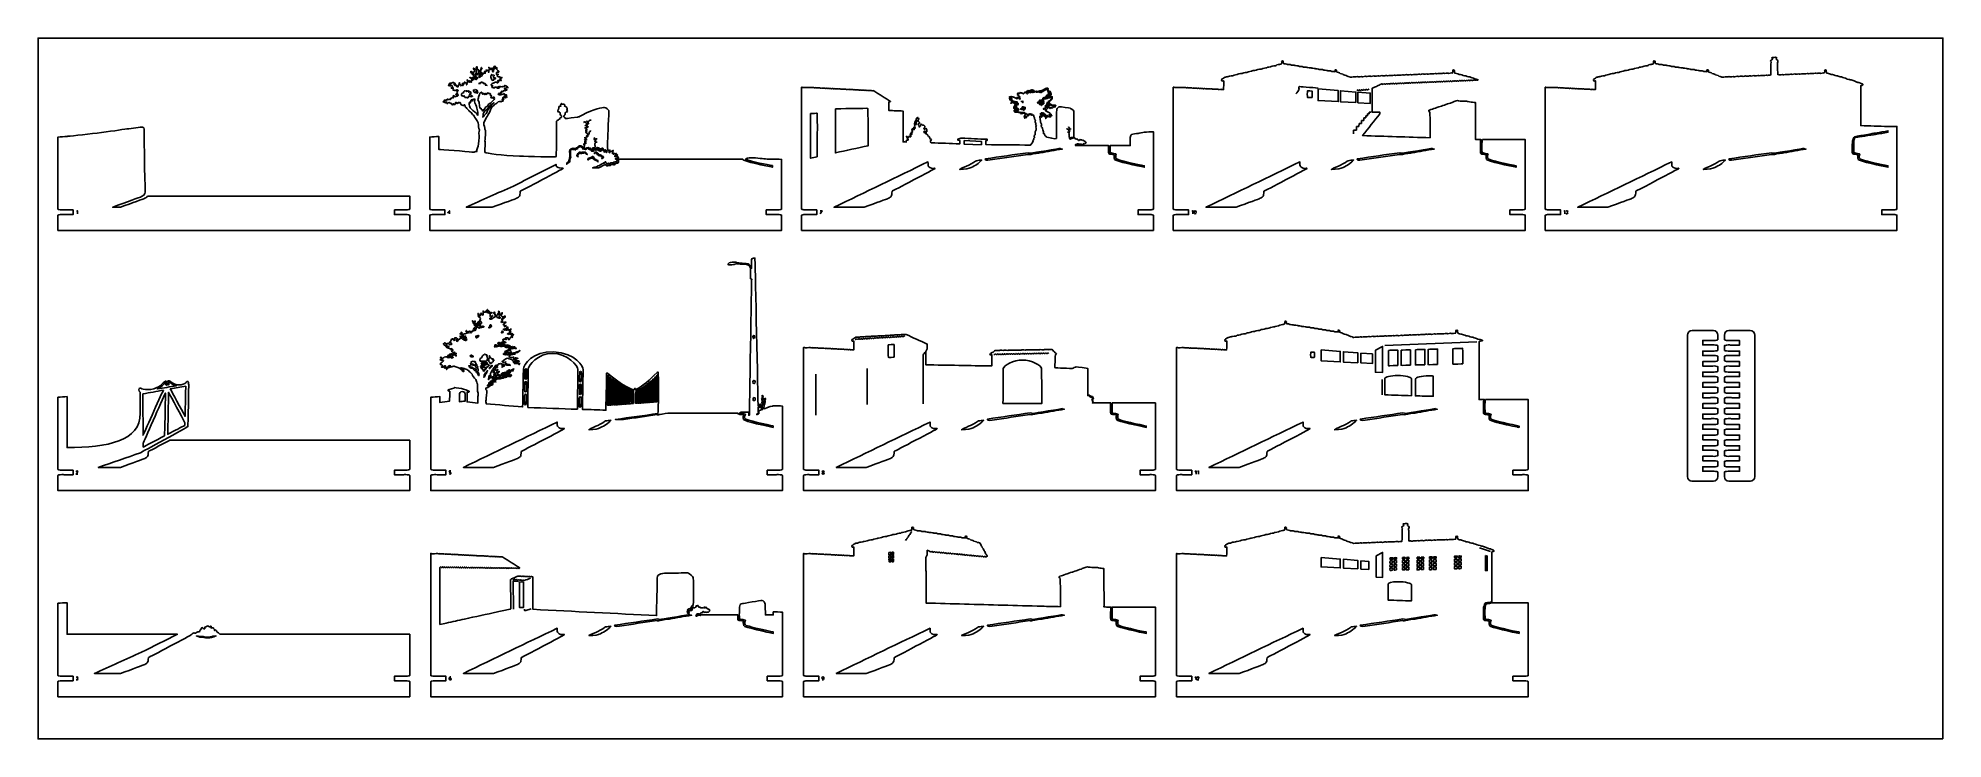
# Model space of a CAD drawing. Extents: x 0 to 1250, y 0 to 460.
import ezdxf

# ---------------------------------------------------------------- set-up
doc = ezdxf.new("R2010")
doc.units = 0
doc.header["$MEASUREMENT"] = 0
doc.layers.add('DEFAULT', color=18, linetype='CONTINUOUS')

msp = doc.modelspace()

# ---------------------------------------------------------------- linework, layer by layer
at = {"layer": 'DEFAULT', "color": 18}
msp.add_lwpolyline([(1250.1, 0.1), (0.1, 0.1), (0.1, 460.1), (1250.1, 460.1)], close=True, dxfattribs=at)
at = {"layer": 'DEFAULT', "color": 1}
for points in [[(840.1, 426.9), (853.3, 425.7), (853.3, 418.4), (840.1, 419.1)], [(864.9, 417.8), (854.7, 418.3), (854.7, 425.6), (864.9, 424.7)], [(866.2, 424.6), (874.3, 424), (874.3, 417.2), (866.2, 417.7)], [(607.8, 392.9), (619.2, 392.3), (619.2, 392.2), (619.2, 390.1), (607.8, 390.5)], [(842.1, 255.5), (854.6, 254.5), (854.6, 247.6), (842.1, 248.3)], [(866.2, 247), (856.7, 247.5), (856.7, 254.3), (866.2, 253.5)], [(868.2, 253.4), (875.7, 252.8), (875.7, 246.5), (868.2, 246.9)], [(877.7, 255.3), (882.4, 257.7), (882.4, 240.7), (877.7, 240.8)], [(842.1, 119.2), (854.6, 118.2), (854.6, 112.4), (842.1, 113)], [(866.2, 111.8), (856.7, 112.3), (856.7, 118), (866.2, 117.2)], [(868.2, 117), (873.4, 116.6), (873.4, 111.4), (868.2, 111.6)], [(878.3, 120.4), (882.4, 122.5), (882.4, 106.1), (878.2, 106.3)], [(316, 103.3), (318.6, 103.1), (318.6, 86.3), (316, 86.4)]]:
    msp.add_lwpolyline(points, close=True, dxfattribs=at)
at = {"layer": 'DEFAULT', "color": 18}
for points in [[(866.9, 402), (865.2, 402)], [(865.2, 402), (865.2, 399.7)], [(867, 404.1), (866.9, 402)], [(868.6, 404), (867, 404.1)], [(870.1, 406), (868.6, 406)], [(868.6, 406), (868.6, 404)], [(871.4, 407.7), (870.1, 407.7)], [(870.1, 407.7), (870.1, 406)], [(871.5, 409.2), (871.4, 407.7)], [(872.6, 409.2), (871.5, 409.2)], [(873.6, 410.5), (872.6, 410.5)], [(872.6, 410.5), (872.6, 409.2)], [(875, 411.5), (873.7, 411.5)], [(873.7, 411.5), (873.7, 410.5)], [(865.2, 399.7), (863.3, 399.7)], [(863.3, 399.7), (863.3, 397.3)], [(25.3, 346.3), (25.9, 346.8), (25.9, 344.8)], [(270.2, 345.6), (269, 345.6), (270, 346.8), (270, 344.8)], [(513.3, 346.8), (514.6, 346.8), (513.4, 344.8)], [(757.3, 346.3), (758, 346.8), (758, 344.8)], [(1001.3, 346.3), (1002, 346.8), (1002, 344.8)], [(944.2, 260.8), (883.8, 258.3)], [(510.6, 239.6), (510.6, 212.6)], [(544.1, 243.2), (544.1, 219.6)], [(882.1, 236), (882.1, 225.9)], [(759.3, 175.5), (760, 176), (760, 174)], [(761.1, 175.5), (761.7, 176), (761.7, 174)], [(946.1, 125.5), (953.2, 123.1)], [(315.4, 103.4), (311.8, 103.7), (312, 85.2)], [(319.3, 85.2), (319.3, 84.5), (320.1, 84.4), (323.7, 85.5)], [(23.1, 38.3), (23.1, 41.3)], [(759.3, 40.2), (760, 40.8), (760, 38.8)]]:
    msp.add_lwpolyline(points, dxfattribs=at)
at = {"layer": 'DEFAULT', "color": 1}
for points, knots in [([(483, 347.3), (483.3, 347.3), (484.1, 347.3), (485.5, 347.3), (486.8, 347.3), (488, 347.7), (488, 347.8), (488, 358.7), (488, 369.6), (488, 380.5), (486, 380.6), (484, 380.6), (482, 380.6), (478.2, 380.6), (476.9, 380.8), (472.5, 381.4), (468.3, 382), (464.1, 381.2), (464.5, 380.6), (468.1, 379.1), (479.3, 376.9), (482, 376.4), (482, 376), (482, 375.7), (482, 375.4), (478.7, 376.1), (462.8, 379.3), (462.5, 380.5), (462.5, 380.5), (462.5, 380.6), (462.5, 380.6), (435.3, 380.6), (408, 380.6), (380.8, 380.6), (380.9, 380.3), (381, 380), (380.9, 379.7), (381.1, 379.3), (381.3, 378.6), (380.7, 378.2), (380.6, 378.1), (380.1, 377.7), (379.4, 378.1), (379.4, 378.1), (379.1, 377.8), (379.1, 377.6), (378.9, 377.4), (378.8, 377.2), (378.5, 377.2), (378.3, 377), (378.1, 376.9), (377.8, 376.9), (377.3, 376.9), (376.5, 377.5), (376.4, 377.4), (376.3, 377.2), (376.1, 376.8), (375.7, 376.6), (375.5, 376.5), (375.2, 376.5), (375, 376.5), (374.9, 376.5), (374.7, 376.6), (374.5, 376.7), (374.3, 376.4), (374.1, 376.2), (373.7, 376.2), (373.6, 376.2), (373.5, 376.2), (373.5, 376.2), (373.4, 376.2), (372.9, 376.3), (372.7, 376.8), (372.5, 377), (372.3, 377.1), (372.2, 377.3), (372, 377.1), (371.7, 377), (371.5, 376.8), (370.2, 376), (368.5, 375.3), (367.8, 374.9), (366.5, 374.9), (365.3, 374.9), (364, 374.9), (364.4, 375), (364.7, 375.2), (364.8, 375.2), (365.2, 375.1), (367.8, 376.2), (368.6, 376.6), (369.3, 377.1), (372.1, 378.7), (372.4, 378.9), (372.6, 379.1), (372.8, 378.7), (372.7, 378.5), (372.6, 378.3), (373, 378.2), (373.1, 378), (373.1, 377.9), (373.1, 377.9), (373.1, 377.8), (373.1, 377.4), (373.7, 377.5), (373.7, 377.1), (373.7, 376.8), (373.9, 377.3), (374, 377.7), (374.2, 378), (374.9, 378.1), (375, 377.7), (375, 377.2), (375.2, 377.4), (375.3, 377.3), (375.5, 377.3), (375.6, 377.7), (375.6, 377.8), (375.7, 377.9), (375.5, 378.3), (375.8, 378.2), (376.1, 378.1), (377, 378.6), (377.5, 378), (378, 377.4), (378, 377.9), (378.3, 377.9), (378.5, 377.9), (377.3, 379), (378, 378.8), (378.6, 378.6), (379.5, 379.1), (380, 378.8), (380.4, 378.5), (380.1, 379.1), (380, 379.4), (379.8, 379.6), (380.3, 379.7), (380, 379.9), (379.7, 380.1), (379.6, 380.4), (379.2, 380.6), (379.2, 380.6), (379.1, 380.6), (379.1, 380.6), (378.6, 380.8), (378.8, 381.1), (379.4, 380.9), (380, 380.8), (380.8, 380.7), (381.1, 380.7), (381.5, 380.8), (379.8, 381.4), (380.3, 381.5), (380.8, 381.6), (381.6, 381.5), (381, 381.8), (380.5, 382.1), (380.7, 382.1), (380.8, 382.1), (381, 382.1), (380.5, 382.5), (380.2, 382.3), (379.9, 382.1), (379.5, 382.1), (379.2, 382.2), (378.9, 382.3), (378.6, 382.6), (378.4, 382.6), (378.3, 382.5), (378.9, 383.1), (379, 383.1), (379.2, 383.2), (380, 383.1), (380.3, 383.2), (380.5, 383.3), (380.2, 383.6), (380, 383.7), (379.8, 383.8), (379.1, 383.9), (379.1, 383.9), (379.1, 383.9), (379.5, 384.2), (379.6, 384.3), (379.8, 384.3), (378.9, 384.4), (378.4, 384.1), (377.9, 383.7), (377.5, 383.9), (377.6, 384), (377.8, 384.1), (378.6, 384.6), (378.3, 384.5), (377.9, 384.5), (377.1, 384.2), (377, 384.3), (376.9, 384.4), (377.1, 385.1), (377.3, 385.2), (377.5, 385.4), (377.5, 385.9), (377.3, 385.8), (377, 385.6), (378, 386.6), (377.4, 386.4), (376.7, 386.2), (376.5, 385.7), (376.2, 385.7), (375.9, 385.7), (375.5, 385.7), (375.5, 385.4), (375.5, 385), (375.1, 384.8), (374.9, 384.9), (374.7, 384.9), (375.5, 386.2), (375.5, 386.6), (375.4, 386.9), (375.2, 386.5), (374.7, 386.1), (374.3, 385.6), (374.4, 386.6), (374, 387), (373.5, 387.4), (373.9, 393.5), (373.9, 393.9), (373.9, 394.3), (374.8, 412), (374.6, 412.5), (374.4, 413), (373.2, 414.6), (371.8, 414.6), (370.5, 414.6), (365.2, 413.9), (357.1, 409.5), (356.8, 409.3), (356.5, 409.2), (356.2, 409), (356, 408.9), (355.7, 408.7), (355.5, 408.6), (355.4, 408.5), (355.4, 408.5), (355.3, 408.5), (354.9, 408.4), (354.6, 408.4), (354.2, 408.3), (347.3, 407.5), (346.2, 407.2), (346.2, 407.2), (346.2, 407.2), (346.3, 407.6), (346, 407.7), (345.8, 407.9), (345.1, 408.3), (345.1, 408.5), (345.1, 408.7), (345.2, 408.9), (345.2, 409), (345.2, 409.1), (345.4, 409.1), (345.4, 409.2), (345.4, 409.3), (345.3, 409.3), (345.4, 409.4), (345.5, 409.4), (346.1, 409.9), (346.1, 410.2), (346.1, 410.5), (346.1, 411.2), (346.2, 411.3), (346.3, 411.3), (346.5, 411.7), (346.6, 411.7), (346.7, 411.7), (347.3, 411.5), (347.4, 411.7), (347.5, 411.9), (347.7, 412.6), (347.1, 412.9), (347.4, 413.4), (347.2, 414.5), (346.9, 414.8), (346.6, 415), (346.1, 415.6), (345.6, 415.5), (345.9, 415.9), (345.7, 416.6), (345.3, 416.8), (344.9, 417), (344.1, 416.5), (344, 416.7), (343.9, 416.9), (343.9, 417.2), (343.6, 417.2), (343.4, 417.2), (343.5, 416.7), (343.3, 416.7), (343.2, 416.7), (343.1, 416.5), (343, 416.2), (342.9, 415.9), (343.1, 415.9), (343.3, 415.5), (342.9, 415.6), (342.5, 415.4), (342, 415.2), (341.6, 414.9), (342, 414.3), (341.9, 414.2), (341.7, 414.1), (341.9, 413.9), (341.7, 413.7), (341.6, 413.6), (341.4, 413.2), (341.5, 413.1), (341.5, 413), (341.5, 412.9), (341.4, 412.8), (341.2, 412.8), (341.4, 412.7), (341.3, 412.6), (341.2, 412.5), (341.1, 411.9), (341.4, 411.7), (341.5, 411.5), (342.1, 411.7), (342.2, 411.6), (342.3, 411.6), (342.5, 411.3), (342.6, 411.2), (342.7, 411.1), (342.7, 410.5), (342.7, 410.2), (342.7, 409.8), (343.2, 409.4), (343.4, 409.3), (343.5, 409.3), (343.4, 409.3), (343.4, 409.2), (343.4, 409), (343.6, 409), (343.6, 408.9), (343.6, 408.8), (343.7, 408.7), (343.7, 408.5), (343.7, 408.3), (343, 407.8), (342.8, 407.7), (342.5, 407.5), (342.6, 407.1), (342.6, 407.1), (342.4, 407.1), (341.9, 407), (341.8, 406.7), (341.8, 406.4), (341.5, 406.5), (341.1, 406.2), (341.1, 406.2), (340.4, 405.8), (340.4, 405.6), (340.4, 405.5), (340.3, 390.5), (340.2, 384.7), (340.2, 383.4), (340.2, 382.6), (340.2, 382.5), (340.1, 381.6), (321.3, 382.6), (316, 382.7), (304.7, 383), (293.8, 384.6), (293.6, 385), (293.1, 385.8), (293.2, 386.9), (293.5, 389.1), (293.6, 390.7), (293.4, 391.3), (293.4, 392.1), (293.3, 392.5), (293.3, 392.9), (293.4, 393.5), (293.5, 394.2), (294, 399), (293.8, 399.4), (293.6, 399.9), (293, 400.9), (293.3, 401.1), (292.9, 402.7), (292.4, 403.6), (292.7, 404.7), (293, 405.9), (293.6, 406.2), (294.2, 407.7), (294.9, 409.3), (295.5, 409.8), (296.5, 411.8), (297.5, 413.8), (297.6, 414.6), (298.4, 415.2), (299.1, 415.9), (299.4, 416.7), (300.6, 417), (301.8, 417.4), (301.1, 418.4), (303, 418.5), (304.8, 418.6), (303.4, 418.4), (303.7, 418.3), (303.9, 418.1), (304.6, 419), (305, 418.8), (305.3, 418.5), (305.8, 419.1), (305.1, 419.4), (304.4, 419.7), (304.6, 420.3), (305, 420.2), (305.5, 420), (305.1, 419.8), (305.6, 419.9), (306.1, 419.9), (305.4, 420.6), (305.4, 420.6), (305.2, 420.7), (304.6, 421.1), (305.1, 421.1), (305.6, 421.1), (306.1, 421.4), (306.6, 420.9), (307.1, 420.5), (306.7, 421.2), (305.9, 421.6), (305.1, 422.1), (307.5, 421.6), (307, 421.5), (306.4, 421.3), (307.1, 421.2), (307.6, 421.2), (308, 421.2), (308.2, 421.5), (307.3, 421.8), (306.5, 422.1), (305.7, 422.4), (306.3, 422.5), (306.8, 422.6), (307, 422.8), (307.4, 422.4), (307.6, 422), (307.5, 422.6), (307.6, 422.8), (307.1, 422.9), (305.6, 423.4), (305.9, 423.6), (306.4, 423.8), (305.2, 423.5), (304.5, 423.2), (303.9, 423), (304.3, 422.7), (303.5, 422.9), (302.7, 423), (301.4, 422.9), (302.3, 423.5), (302.6, 423.6), (302.5, 423.8), (302.6, 424), (302.8, 424.2), (303.2, 423.6), (303.6, 423.5), (304, 423.3), (303.6, 423.9), (303.9, 423.9), (304.3, 424), (303.3, 424.7), (303.7, 424.6), (304.2, 424.4), (304, 424.3), (304.4, 424.6), (304.8, 424.9), (304.1, 424.6), (304.3, 425.1), (304.4, 425.6), (305, 425), (305.4, 425), (305.7, 425), (305.2, 425.4), (305.5, 425.5), (306.7, 425.9), (306.2, 426), (306.5, 425.5), (306.8, 425), (306.7, 426), (306.9, 426.1), (307.1, 426.2), (307.4, 425.8), (307.8, 426), (308.2, 426.2), (306.7, 426.6), (306.4, 426.9), (306, 427.1), (305.8, 427.2), (306.1, 427.2), (306.5, 427.2), (306.8, 427.4), (307.3, 427.3), (307.7, 427.2), (307.5, 427.8), (307.6, 427.7), (307.7, 427.5), (307.8, 428.2), (308.2, 427.7), (308.5, 427.2), (308.3, 427.4), (308.6, 427.7), (308.8, 428.1), (307.8, 428.1), (307.6, 428.6), (307.4, 429.1), (306.8, 428.7), (306.5, 429.1), (306.2, 429.5), (306.6, 428.4), (305.8, 428.4), (305, 428.5), (305.1, 428.2), (304.6, 428.2), (304, 428.3), (303.3, 428.5), (303.8, 428.2), (304.3, 428), (303.3, 427.9), (302.7, 428.3), (302.2, 428.6), (303.3, 427.8), (302.3, 428.1), (301.4, 428.4), (302.3, 427.6), (302.7, 427.6), (303.2, 427.5), (302.4, 427.2), (301.7, 427.2), (301, 427.2), (301.5, 428), (300.9, 427.7), (300.3, 427.4), (301.3, 428.2), (300.5, 428), (299.7, 427.8), (299.4, 428.2), (299.6, 427.9), (299.7, 427.6), (299.9, 427.5), (299.4, 427.3), (298.9, 427.1), (299.3, 428.1), (298.3, 427.7), (297.4, 427.3), (299.2, 428.4), (298.1, 428.2), (297.1, 427.9), (299.3, 429), (298.1, 429.1), (296.8, 429.2), (297.7, 430.2), (298.7, 430.6), (299, 430.7), (299.3, 430.7), (299.4, 430.6), (299.2, 431.1), (299.7, 430.8), (300.2, 431.1), (300.7, 431.5), (302.1, 430.3), (301.5, 430.9), (300.9, 431.6), (301.6, 431.3), (302.2, 431.2), (302.2, 431.2), (302.3, 431.2), (302.3, 431.2), (302.3, 431.3), (302.3, 431.3), (302.3, 431.5), (302.2, 432.2), (301.3, 432.3), (302, 432.3), (302.6, 432.3), (302, 432.2), (302.6, 432.1), (303.2, 432), (302.4, 432.7), (302.9, 432.7), (303.3, 432.7), (304.3, 431.9), (304.2, 432.4), (304.1, 432.8), (303.7, 432.7), (303.3, 433.1), (303, 433.5), (303.2, 433.5), (303.6, 433.6), (304.1, 433.7), (305.1, 434.6), (304.3, 434.2), (303.6, 433.9), (304, 434.4), (303.6, 434.1), (303.2, 433.8), (303.7, 434.7), (303.1, 434.8), (302.5, 434.9), (302.8, 434.6), (302.3, 434.6), (301.8, 434.5), (301.6, 435.2), (301.4, 435.1), (301.5, 435.2), (301.8, 435.5), (301.6, 435.7), (301.5, 436), (302.2, 436.2), (302.1, 436.2), (302, 436.2), (301.9, 436.3), (302, 436.5), (302, 436.7), (301.6, 436.1), (301.5, 436.2), (301.4, 436.3), (301.2, 436.1), (301.2, 435.8), (301.1, 435.5), (301.1, 436.2), (300.9, 436.3), (300.7, 436.3), (301, 436.6), (301, 436.8), (300.9, 437), (301.1, 437.4), (301.2, 437.7), (301.4, 438), (301.6, 437.8), (302, 437.7), (302.3, 437.6), (302.3, 437.7), (302.3, 437.8), (302.2, 437.9), (302.1, 438), (302.4, 438.1), (302.7, 438.1), (302.6, 438.2), (302.4, 438.5), (302.3, 438.7), (302.3, 438.4), (302, 438.4), (301.7, 438.5), (301.9, 439.2), (301.8, 439), (301.7, 438.8), (301.5, 439.1), (301.4, 439.3), (301.4, 439.6), (301.2, 439.6), (301.1, 439.6), (300.9, 439.7), (300.9, 439.9), (300.9, 440.2), (300.8, 440.4), (301.1, 440.5), (301.4, 440.4), (301.7, 440.2), (301.4, 440.7), (301.2, 440.7), (301, 440.7), (300.5, 440.4), (300.4, 440.2), (300.3, 440), (300.3, 440.7), (300.4, 441), (300.6, 441.3), (300.5, 441.2), (300.3, 441.2), (300, 441.1), (300.1, 440.8), (300.1, 440.2), (300, 439.7), (299.7, 440.5), (299.5, 440.7), (299.3, 440.9), (299.7, 441.3), (300, 441.6), (300.3, 441.9), (299.9, 441.6), (299.7, 441.6), (299.5, 441.5), (299.4, 441.1), (299.2, 441.3), (298.9, 441.5), (299.1, 441.2), (299.2, 440.5), (299.3, 439.9), (299.4, 439.7), (299.1, 439.5), (298.8, 439.3), (298.9, 439), (299, 438.7), (299.2, 438.5), (298.9, 438.1), (298.6, 437.9), (298.3, 437.8), (298.4, 438.7), (298.3, 439.2), (298.3, 439.7), (298.5, 440.4), (298.2, 440.3), (298, 440.3), (298.2, 440.2), (298.1, 440.1), (298.1, 439.9), (297.9, 439.1), (297.7, 439.4), (297.5, 439.6), (297.5, 440.8), (297.4, 440.5), (297.3, 440.2), (297.2, 439.8), (297.1, 439.5), (297.1, 439.3), (296.4, 440.3), (296.2, 440.7), (295.9, 441.1), (295.8, 441), (295.9, 440.7), (295.9, 440.4), (296.3, 440.2), (296.5, 439.9), (296.6, 439.5), (296.6, 439.2), (296.5, 439.3), (296.3, 439.5), (295.9, 439.8), (296.1, 439.5), (296.2, 439.3), (295.7, 439.6), (295.9, 439.3), (296.1, 439), (296, 437.2), (295.9, 437.6), (295.9, 437.9), (295.6, 438.5), (295.2, 438.8), (294.8, 439.2), (293.8, 439.3), (294.2, 438.9), (294.6, 438.5), (294.2, 438.3), (293.9, 438.1), (293.6, 437.8), (292.6, 438.4), (293, 438.1), (293.4, 437.8), (293.5, 437.8), (293.6, 437.2), (293.8, 436.6), (293, 437.2), (292.7, 437.4), (292.4, 437.6), (292.3, 436.8), (292.2, 436.6), (291.9, 436.8), (292.1, 436.9), (291.7, 437.2), (291.3, 437.5), (291.4, 437.5), (291, 437.6), (290.6, 437.6), (290.2, 437.8), (290.5, 438.3), (290.7, 438.8), (290.8, 439.6), (291.1, 439.8), (291.4, 439.9), (292, 440.4), (291.6, 440.2), (291.2, 440.1), (291, 441.4), (290.9, 440.7), (290.8, 440.1), (290.7, 439.5), (290.2, 438.9), (289.8, 438.3), (289.8, 438.3), (289.6, 438.6), (289.4, 438.9), (289.4, 438.7), (289.4, 438.1), (289.4, 437.6), (289.5, 437.3), (289.2, 437.3), (288.9, 437.2), (288.4, 436.7), (288, 436.8), (287.6, 436.9), (286.9, 436.8), (287.1, 437.2), (287.3, 437.6), (288, 437.6), (288, 437.8), (288, 438.1), (287.6, 438.1), (287.7, 438.6), (287.8, 439), (287.7, 439.3), (288.3, 439.3), (288.9, 439.3), (289.4, 439.3), (288.9, 439.5), (288.5, 439.7), (289.2, 439.8), (288.5, 439.6), (287.8, 439.5), (287.9, 439.8), (288.1, 440.2), (288.2, 440.5), (288.4, 440.8), (288.3, 441.2), (288.1, 441.7), (287.9, 441.2), (287.7, 440.5), (287.5, 439.8), (287.6, 439.3), (286.9, 439.4), (286.1, 439.5), (286.2, 440.8), (285.9, 440.4), (285.7, 440), (286, 439.8), (286.1, 439.6), (286.1, 439.3), (286.9, 439), (286.7, 438.6), (286.5, 438.3), (286.2, 437.7), (285.8, 437.7), (285.4, 437.7), (284.7, 437.6), (284.4, 438.1), (284.1, 438.7), (284.2, 438.2), (284, 437.9), (283.8, 437.5), (283.8, 437.6), (284.6, 437.3), (285.4, 437.1), (285.9, 437.4), (285.8, 437.1), (285.7, 436.8), (285.6, 436.6), (284.9, 436.5), (284.3, 436.4), (285.4, 436.3), (285.7, 436.5), (286.1, 436.7), (286.4, 436.1), (286.2, 436), (286, 435.8), (285.7, 435.8), (285.6, 435.6), (285.6, 435.3), (286.4, 435.2), (286.4, 434.9), (286.5, 434.5), (286.8, 434), (286.3, 434.1), (285.8, 434.1), (285.7, 434.5), (285.4, 434.3), (285, 434.1), (285.1, 433.7), (284.6, 433.9), (284.1, 434.2), (282.9, 434.3), (283.6, 434), (284.3, 433.6), (284.4, 433.6), (284.6, 433.3), (284.7, 433), (285.4, 432.5), (285.2, 432.4), (284.9, 432.3), (284.2, 432.4), (284.3, 432.1), (284.4, 431.7), (284.8, 430.9), (284.3, 431.2), (283.7, 431.4), (283.7, 431.5), (283.5, 432), (283.3, 432.4), (283.7, 431.3), (283.4, 431.1), (283.2, 431.3), (283.3, 432.5), (283.2, 432.2), (283.1, 431.9), (282.9, 431.6), (282.8, 431.3), (282.8, 431), (282.2, 432.1), (282, 432.5), (281.7, 432.9), (281.6, 432.8), (281.7, 432.5), (281.7, 432.3), (282.1, 432), (282.2, 431.7), (282.3, 431.3), (282.3, 431), (282.1, 431.1), (282, 431.3), (281.6, 431.7), (281.8, 431.4), (281.9, 431.1), (281.4, 431.5), (281.6, 431.2), (281.7, 430.8), (281.5, 429.1), (281.4, 429.4), (281.4, 429.7), (281.2, 430.4), (280.8, 430.8), (280.4, 431.1), (279.5, 431.3), (279.8, 430.9), (280.2, 430.5), (279.8, 430.3), (279.5, 430.1), (279.2, 429.9), (278.2, 430.6), (278.6, 430.2), (278.9, 429.9), (279, 429.8), (279.1, 429.3), (279.2, 428.7), (278.6, 429.3), (278.2, 429.5), (277.9, 429.7), (277.8, 429), (277.7, 428.8), (277.5, 428.6), (277.2, 429.4), (277, 429.6), (276.7, 429.8), (276.8, 430), (276.7, 430.7), (276.6, 431.5), (276.3, 430.3), (276.4, 429.8), (276.5, 429.2), (276.1, 429.4), (275.8, 429.2), (275.5, 428.9), (275.9, 428.7), (275.8, 428.2), (275.6, 427.7), (275.3, 428.2), (274.9, 428.3), (274.6, 428.4), (274.7, 429.3), (274.5, 429.3), (274.3, 429.4), (274.2, 429), (274, 428.9), (273.7, 428.7), (273.3, 429.2), (273.6, 429.5), (273.9, 429.8), (274.1, 430.8), (273.8, 430.2), (273.5, 429.6), (273.4, 429.6), (273, 429.6), (272.7, 429.6), (273.6, 430.2), (273.1, 430.8), (272.8, 431.2), (272.8, 430.9), (272.5, 431), (272.1, 431.1), (272.5, 430.6), (272.3, 430.8), (272, 431), (271.6, 431), (271.6, 430.8), (271.6, 430.6), (271.9, 430.7), (271.7, 430.6), (271.6, 430.4), (270.6, 430.6), (270.4, 430.5), (270.3, 430.4), (269.9, 430.6), (270.1, 430.4), (270.3, 430.2), (271.2, 430.3), (270.9, 429.8), (270.6, 429.3), (270.2, 429.9), (270, 429.8), (269.8, 429.6), (269.5, 429.9), (269.6, 429.7), (269.8, 429.5), (270, 429.3), (269.5, 429.1), (269, 428.9), (270.4, 429), (270.2, 428.8), (270.1, 428.6), (270.6, 428.9), (270.7, 428.7), (270.7, 428.6), (271.7, 429.3), (271.8, 429.1), (271.9, 428.8), (272.4, 428.4), (271.6, 428), (270.9, 427.6), (272, 427.7), (271.4, 427.4), (270.8, 427.1), (271.6, 427.3), (271.9, 427.2), (272.1, 427.1), (272.2, 428), (272.5, 427.6), (272.8, 427.1), (272.1, 426.9), (272.3, 426.5), (272.5, 426.1), (272.9, 426.1), (272.4, 426), (271.9, 425.9), (273.5, 426.1), (273.6, 425.7), (273.7, 425.4), (275, 426.5), (275.3, 426.1), (275.6, 425.7), (276.1, 426.1), (275.5, 425.5), (275.2, 425.3), (275, 425.3), (274.9, 425.3), (275, 425.3), (275, 425.2), (275, 425.2), (275.2, 425), (275.6, 425.3), (275.5, 424.9), (275.4, 424.6), (275.4, 424.5), (274.9, 424.1), (274.4, 423.8), (275.3, 424.2), (275.4, 423.7), (275.5, 423.3), (274.9, 423.6), (274.6, 423.4), (274.2, 423.2), (274.1, 423.4), (274.4, 423), (274.8, 422.6), (274.9, 423.2), (275.1, 422.9), (275.3, 422.6), (276.1, 423.1), (275.9, 422.7), (275.6, 422.3), (275.4, 422.6), (275.5, 422.2), (275.5, 421.7), (274.3, 422.4), (274.4, 421.9), (274.5, 421.4), (274, 421.7), (273.6, 421.9), (273.5, 421.9), (273.5, 421.9), (273.4, 422), (273.5, 421.9), (273.5, 421.8), (273.4, 421.6), (273.2, 421.2), (272.6, 422), (272.9, 422.2), (273.2, 422.5), (272.9, 422.4), (272.6, 422.2), (272.4, 422), (272.8, 421.8), (272.4, 421.5), (272, 421.2), (272.9, 421.1), (272.7, 420.9), (272.5, 420.6), (271.6, 421.4), (271.7, 421), (271.8, 420.6), (271.2, 420.6), (270.9, 420.6), (270.7, 420.7), (271.1, 420.7), (270.9, 420), (270.7, 419.4), (270.5, 420.3), (269.7, 419.9), (269, 419.5), (268.5, 420.5), (268.7, 420), (269, 419.5), (268.8, 419.7), (268.1, 419.5), (267.4, 419.2), (267.1, 419.5), (267.6, 419.2), (268.1, 418.8), (266.9, 419.4), (266.6, 419.3), (266.4, 419.2), (266.6, 419.1), (266.5, 418.8), (266.4, 418.4), (266.3, 419), (265.9, 418.3), (265.7, 417.9), (266.2, 418.1), (266.6, 418.3), (266.5, 418.3), (266.5, 418.4), (266.7, 418.4), (266.9, 418.5), (266.8, 418.4), (266.6, 418.3), (266.7, 418.3), (267.3, 418.3), (267, 418), (266.6, 417.6), (267.1, 417.8), (267.6, 417.7), (268.1, 417.5), (267.6, 418.4), (268, 418.2), (268.5, 417.9), (268.8, 417.6), (268.4, 417.2), (268, 416.9), (268.8, 417.3), (269, 417.2), (269.3, 417), (268.8, 417.8), (269.2, 417.6), (269.7, 417.4), (269.7, 418.6), (270.3, 417.7), (270.9, 416.7), (270.3, 417.4), (271, 417.3), (271.6, 417.2), (270.6, 417.9), (271.2, 417.5), (271.7, 417.1), (271.7, 417), (271.6, 416.6), (271.4, 416.2), (271.8, 416.7), (272.2, 416.4), (272.5, 416.2), (272.5, 416.1), (272.3, 416.7), (272.1, 417.3), (272.5, 416.7), (272.9, 416.9), (273.4, 417.1), (272.7, 416.6), (273.4, 416.5), (274.2, 416.5), (273.6, 417.2), (274, 417), (274.4, 416.8), (273.7, 418), (274.1, 417.6), (274.4, 417.2), (274.2, 417.9), (274.4, 418), (274.6, 418), (274.6, 418), (275, 417.6), (275.4, 417.1), (274.8, 416.9), (275.3, 417.2), (275.9, 417.5), (275.3, 417.7), (275.6, 417.6), (275.9, 417.5), (275.6, 418.1), (275.8, 418), (276.1, 417.8), (276, 417.4), (276.4, 417.7), (276.7, 418), (276.8, 417.7), (277, 417.9), (277.2, 418.2), (277, 417.4), (277.4, 417.2), (277.8, 417), (277.2, 416.4), (277.7, 416.5), (278.1, 416.6), (277.9, 415.7), (278.2, 416), (278.4, 416), (278.4, 416.2), (278.4, 416.2), (278.4, 416.2), (278.4, 416.1), (278.5, 416.1), (278.9, 415.6), (279.2, 416.2), (279.2, 415.9), (279.1, 415.6), (279.6, 416.2), (279.8, 416), (279.7, 416.3), (279.8, 416.8), (280, 416.4), (280.3, 415.9), (280, 415.8), (280.2, 415.9), (280.5, 416), (280.2, 415.6), (280.3, 415), (280.5, 414.5), (281.1, 414.8), (281.3, 414.4), (281.4, 413.9), (281.3, 414.1), (281.9, 413.4), (282.6, 412.7), (282.7, 412.8), (283.1, 412.1), (283.5, 411.4), (284.2, 412), (284.8, 410.6), (285.3, 409.6), (286.4, 409.5), (286.8, 408.1), (287.2, 406.8), (289.3, 405.1), (289.1, 403.1), (288.8, 401.1), (290.1, 400.3), (289.6, 398.9), (289.1, 397.4), (289.6, 397.6), (289.5, 394.8), (289.4, 391.9), (288.9, 389.1), (288.5, 388.1), (288.1, 387.3), (288.1, 386.2), (287.8, 385.5), (287.5, 385.6), (287.2, 385.6), (286.9, 385.6), (286.6, 385.3), (286.1, 385.2), (284.7, 385.3), (281.6, 385.7), (264.1, 387), (263.1, 387.1), (263.1, 389.9), (263.1, 392.8), (263.1, 395.6), (261.1, 395.5), (259.1, 395.3), (257.1, 395.2), (257.1, 379.4), (257.1, 363.6), (257.1, 347.8), (257.1, 347.7), (258.2, 347.3), (259.6, 347.3), (261, 347.3), (261.8, 347.3), (262.1, 347.3), (263.8, 347.3), (265.5, 347.3), (267.1, 347.3), (267.1, 346.3), (267.1, 345.3), (267.1, 344.3), (265.5, 344.3), (263.8, 344.3), (262.1, 344.3), (261.8, 344.3), (261, 344.4), (259.6, 344.4), (258.2, 344.4), (257.1, 343.9), (257.1, 343.9), (257.1, 340.5), (257.1, 337.2), (257.1, 333.9), (334.1, 333.9), (411, 333.9), (488, 333.9), (488, 337.2), (488, 340.5), (488, 343.9), (488, 343.9), (486.8, 344.4), (485.5, 344.4), (484.1, 344.4), (483.3, 344.3), (483, 344.3), (481.3, 344.3), (479.6, 344.3), (478, 344.3), (478, 345.3), (478, 346.3), (478, 347.3), (479.6, 347.3), (481.3, 347.3), (483, 347.3)], [14.17, 14.17, 14.17, 14.17, 15.17, 15.17, 15.17, 16.17, 16.17, 16.17, 109.08, 109.08, 109.08, 110.08, 110.08, 110.08, 111.08, 111.08, 111.08, 112.08, 112.08, 112.08, 113.08, 113.08, 113.08, 115.75, 115.75, 115.75, 116.75, 116.75, 116.75, 117.75, 117.75, 117.75, 349.44, 349.44, 349.44, 350.44, 350.44, 350.44, 351.44, 351.44, 351.44, 352.44, 352.44, 352.44, 353.44, 353.44, 353.44, 354.44, 354.44, 354.44, 355.44, 355.44, 355.44, 356.44, 356.44, 356.44, 357.44, 357.44, 357.44, 358.44, 358.44, 358.44, 359.44, 359.44, 359.44, 360.44, 360.44, 360.44, 361.44, 361.44, 361.44, 362.44, 362.44, 362.44, 363.44, 363.44, 363.44, 364.44, 364.44, 364.44, 365.44, 365.44, 365.44, 376.1, 376.1, 376.1, 377.1, 377.1, 377.1, 378.1, 378.1, 378.1, 379.1, 379.1, 379.1, 380.1, 380.1, 380.1, 381.1, 381.1, 381.1, 382.1, 382.1, 382.1, 383.1, 383.1, 383.1, 384.1, 384.1, 384.1, 385.1, 385.1, 385.1, 386.1, 386.1, 386.1, 387.1, 387.1, 387.1, 388.1, 388.1, 388.1, 389.1, 389.1, 389.1, 390.1, 390.1, 390.1, 391.1, 391.1, 391.1, 392.1, 392.1, 392.1, 393.1, 393.1, 393.1, 394.1, 394.1, 394.1, 395.1, 395.1, 395.1, 396.1, 396.1, 396.1, 397.1, 397.1, 397.1, 398.1, 398.1, 398.1, 399.1, 399.1, 399.1, 400.1, 400.1, 400.1, 401.1, 401.1, 401.1, 402.1, 402.1, 402.1, 403.1, 403.1, 403.1, 404.1, 404.1, 404.1, 405.1, 405.1, 405.1, 406.1, 406.1, 406.1, 407.1, 407.1, 407.1, 408.1, 408.1, 408.1, 409.1, 409.1, 409.1, 410.1, 410.1, 410.1, 411.1, 411.1, 411.1, 412.1, 412.1, 412.1, 413.1, 413.1, 413.1, 414.1, 414.1, 414.1, 415.1, 415.1, 415.1, 416.1, 416.1, 416.1, 417.1, 417.1, 417.1, 418.1, 418.1, 418.1, 419.1, 419.1, 419.1, 420.1, 420.1, 420.1, 421.1, 421.1, 421.1, 422.1, 422.1, 422.1, 423.1, 423.1, 423.1, 424.1, 424.1, 424.1, 425.1, 425.1, 425.1, 426.1, 426.1, 426.1, 427.1, 427.1, 427.1, 428.1, 428.1, 428.1, 429.1, 429.1, 429.1, 430.1, 430.1, 430.1, 431.1, 431.1, 431.1, 432.1, 432.1, 432.1, 433.1, 433.1, 433.1, 434.1, 434.1, 434.1, 435.1, 435.1, 435.1, 436.1, 436.1, 436.1, 437.1, 437.1, 437.1, 438.1, 438.1, 438.1, 439.1, 439.1, 439.1, 440.1, 440.1, 440.1, 441.1, 441.1, 441.1, 442.1, 442.1, 442.1, 443.1, 443.1, 443.1, 444.1, 444.1, 444.1, 445.1, 445.1, 445.1, 446.1, 446.1, 446.1, 447.1, 447.1, 447.1, 448.1, 448.1, 448.1, 449.1, 449.1, 449.1, 450.1, 450.1, 450.1, 451.1, 451.1, 451.1, 452.1, 452.1, 452.1, 453.1, 453.1, 453.1, 454.1, 454.1, 454.1, 455.1, 455.1, 455.1, 456.1, 456.1, 456.1, 457.1, 457.1, 457.1, 458.1, 458.1, 458.1, 459.1, 459.1, 459.1, 460.1, 460.1, 460.1, 461.1, 461.1, 461.1, 462.1, 462.1, 462.1, 463.1, 463.1, 463.1, 464.1, 464.1, 464.1, 465.1, 465.1, 465.1, 466.1, 466.1, 466.1, 467.1, 467.1, 467.1, 468.1, 468.1, 468.1, 469.1, 469.1, 469.1, 470.1, 470.1, 470.1, 471.1, 471.1, 471.1, 472.1, 472.1, 472.1, 473.1, 473.1, 473.1, 474.1, 474.1, 474.1, 475.1, 475.1, 475.1, 476.1, 476.1, 476.1, 477.1, 477.1, 477.1, 478.1, 478.1, 478.1, 479.1, 479.1, 479.1, 480.1, 480.1, 480.1, 481.1, 481.1, 481.1, 482.1, 482.1, 482.1, 483.1, 483.1, 483.1, 484.1, 484.1, 484.1, 485.1, 485.1, 485.1, 486.1, 486.1, 486.1, 487.1, 487.1, 487.1, 488.1, 488.1, 488.1, 489.1, 489.1, 489.1, 490.1, 490.1, 490.1, 491.1, 491.1, 491.1, 492.1, 492.1, 492.1, 493.1, 493.1, 493.1, 494.1, 494.1, 494.1, 495.1, 495.1, 495.1, 496.1, 496.1, 496.1, 497.1, 497.1, 497.1, 498.1, 498.1, 498.1, 499.1, 499.1, 499.1, 500.1, 500.1, 500.1, 501.1, 501.1, 501.1, 502.1, 502.1, 502.1, 503.1, 503.1, 503.1, 504.1, 504.1, 504.1, 505.1, 505.1, 505.1, 506.1, 506.1, 506.1, 507.1, 507.1, 507.1, 508.1, 508.1, 508.1, 509.1, 509.1, 509.1, 510.1, 510.1, 510.1, 511.1, 511.1, 511.1, 512.1, 512.1, 512.1, 513.1, 513.1, 513.1, 514.1, 514.1, 514.1, 515.1, 515.1, 515.1, 516.1, 516.1, 516.1, 517.1, 517.1, 517.1, 518.1, 518.1, 518.1, 519.1, 519.1, 519.1, 520.1, 520.1, 520.1, 521.1, 521.1, 521.1, 522.1, 522.1, 522.1, 523.1, 523.1, 523.1, 524.1, 524.1, 524.1, 525.1, 525.1, 525.1, 526.1, 526.1, 526.1, 527.1, 527.1, 527.1, 528.1, 528.1, 528.1, 529.1, 529.1, 529.1, 530.1, 530.1, 530.1, 531.1, 531.1, 531.1, 532.1, 532.1, 532.1, 533.1, 533.1, 533.1, 534.1, 534.1, 534.1, 535.1, 535.1, 535.1, 536.1, 536.1, 536.1, 537.1, 537.1, 537.1, 538.1, 538.1, 538.1, 539.1, 539.1, 539.1, 540.1, 540.1, 540.1, 541.1, 541.1, 541.1, 542.1, 542.1, 542.1, 543.1, 543.1, 543.1, 544.1, 544.1, 544.1, 545.1, 545.1, 545.1, 546.1, 546.1, 546.1, 547.1, 547.1, 547.1, 548.1, 548.1, 548.1, 549.1, 549.1, 549.1, 550.1, 550.1, 550.1, 551.1, 551.1, 551.1, 552.1, 552.1, 552.1, 553.1, 553.1, 553.1, 554.1, 554.1, 554.1, 555.1, 555.1, 555.1, 556.1, 556.1, 556.1, 557.1, 557.1, 557.1, 558.1, 558.1, 558.1, 559.1, 559.1, 559.1, 560.1, 560.1, 560.1, 561.1, 561.1, 561.1, 562.1, 562.1, 562.1, 563.1, 563.1, 563.1, 564.1, 564.1, 564.1, 565.1, 565.1, 565.1, 566.1, 566.1, 566.1, 567.1, 567.1, 567.1, 568.1, 568.1, 568.1, 569.1, 569.1, 569.1, 570.1, 570.1, 570.1, 571.1, 571.1, 571.1, 572.1, 572.1, 572.1, 573.1, 573.1, 573.1, 574.1, 574.1, 574.1, 575.1, 575.1, 575.1, 576.1, 576.1, 576.1, 577.1, 577.1, 577.1, 578.1, 578.1, 578.1, 579.1, 579.1, 579.1, 580.1, 580.1, 580.1, 581.1, 581.1, 581.1, 582.1, 582.1, 582.1, 583.1, 583.1, 583.1, 584.1, 584.1, 584.1, 585.1, 585.1, 585.1, 586.1, 586.1, 586.1, 587.1, 587.1, 587.1, 588.1, 588.1, 588.1, 589.1, 589.1, 589.1, 590.1, 590.1, 590.1, 591.1, 591.1, 591.1, 592.1, 592.1, 592.1, 593.1, 593.1, 593.1, 594.1, 594.1, 594.1, 595.1, 595.1, 595.1, 596.1, 596.1, 596.1, 597.1, 597.1, 597.1, 598.1, 598.1, 598.1, 599.1, 599.1, 599.1, 600.1, 600.1, 600.1, 601.1, 601.1, 601.1, 602.1, 602.1, 602.1, 603.1, 603.1, 603.1, 604.1, 604.1, 604.1, 605.1, 605.1, 605.1, 606.1, 606.1, 606.1, 607.1, 607.1, 607.1, 608.1, 608.1, 608.1, 609.1, 609.1, 609.1, 610.1, 610.1, 610.1, 611.1, 611.1, 611.1, 612.1, 612.1, 612.1, 613.1, 613.1, 613.1, 614.1, 614.1, 614.1, 615.1, 615.1, 615.1, 616.1, 616.1, 616.1, 617.1, 617.1, 617.1, 618.1, 618.1, 618.1, 619.1, 619.1, 619.1, 620.1, 620.1, 620.1, 621.1, 621.1, 621.1, 622.1, 622.1, 622.1, 623.1, 623.1, 623.1, 624.1, 624.1, 624.1, 625.1, 625.1, 625.1, 626.1, 626.1, 626.1, 627.1, 627.1, 627.1, 628.1, 628.1, 628.1, 629.1, 629.1, 629.1, 630.1, 630.1, 630.1, 631.1, 631.1, 631.1, 632.1, 632.1, 632.1, 633.1, 633.1, 633.1, 634.1, 634.1, 634.1, 635.1, 635.1, 635.1, 636.1, 636.1, 636.1, 637.1, 637.1, 637.1, 638.1, 638.1, 638.1, 639.1, 639.1, 639.1, 640.1, 640.1, 640.1, 641.1, 641.1, 641.1, 642.1, 642.1, 642.1, 643.1, 643.1, 643.1, 644.1, 644.1, 644.1, 645.1, 645.1, 645.1, 646.1, 646.1, 646.1, 647.1, 647.1, 647.1, 648.1, 648.1, 648.1, 649.1, 649.1, 649.1, 650.1, 650.1, 650.1, 651.1, 651.1, 651.1, 652.1, 652.1, 652.1, 653.1, 653.1, 653.1, 654.1, 654.1, 654.1, 655.1, 655.1, 655.1, 656.1, 656.1, 656.1, 657.1, 657.1, 657.1, 658.1, 658.1, 658.1, 659.1, 659.1, 659.1, 660.1, 660.1, 660.1, 661.1, 661.1, 661.1, 662.1, 662.1, 662.1, 663.1, 663.1, 663.1, 664.1, 664.1, 664.1, 665.1, 665.1, 665.1, 666.1, 666.1, 666.1, 667.1, 667.1, 667.1, 668.1, 668.1, 668.1, 669.1, 669.1, 669.1, 670.1, 670.1, 670.1, 671.1, 671.1, 671.1, 672.1, 672.1, 672.1, 673.1, 673.1, 673.1, 674.1, 674.1, 674.1, 675.1, 675.1, 675.1, 676.1, 676.1, 676.1, 677.1, 677.1, 677.1, 678.1, 678.1, 678.1, 679.1, 679.1, 679.1, 680.1, 680.1, 680.1, 681.1, 681.1, 681.1, 682.1, 682.1, 682.1, 683.1, 683.1, 683.1, 684.1, 684.1, 684.1, 685.1, 685.1, 685.1, 686.1, 686.1, 686.1, 687.1, 687.1, 687.1, 688.1, 688.1, 688.1, 689.1, 689.1, 689.1, 690.1, 690.1, 690.1, 691.1, 691.1, 691.1, 692.1, 692.1, 692.1, 693.1, 693.1, 693.1, 694.1, 694.1, 694.1, 695.1, 695.1, 695.1, 696.1, 696.1, 696.1, 697.1, 697.1, 697.1, 698.1, 698.1, 698.1, 699.1, 699.1, 699.1, 700.1, 700.1, 700.1, 701.1, 701.1, 701.1, 702.1, 702.1, 702.1, 703.1, 703.1, 703.1, 704.1, 704.1, 704.1, 705.1, 705.1, 705.1, 706.1, 706.1, 706.1, 707.1, 707.1, 707.1, 708.1, 708.1, 708.1, 709.1, 709.1, 709.1, 710.1, 710.1, 710.1, 711.1, 711.1, 711.1, 712.1, 712.1, 712.1, 713.1, 713.1, 713.1, 714.1, 714.1, 714.1, 715.1, 715.1, 715.1, 716.1, 716.1, 716.1, 717.1, 717.1, 717.1, 718.1, 718.1, 718.1, 719.1, 719.1, 719.1, 720.1, 720.1, 720.1, 721.1, 721.1, 721.1, 722.1, 722.1, 722.1, 723.1, 723.1, 723.1, 724.1, 724.1, 724.1, 725.1, 725.1, 725.1, 726.1, 726.1, 726.1, 727.1, 727.1, 727.1, 728.1, 728.1, 728.1, 729.1, 729.1, 729.1, 730.1, 730.1, 730.1, 731.1, 731.1, 731.1, 732.1, 732.1, 732.1, 733.1, 733.1, 733.1, 734.1, 734.1, 734.1, 735.1, 735.1, 735.1, 736.1, 736.1, 736.1, 737.1, 737.1, 737.1, 738.1, 738.1, 738.1, 739.1, 739.1, 739.1, 740.1, 740.1, 740.1, 741.1, 741.1, 741.1, 742.1, 742.1, 742.1, 743.1, 743.1, 743.1, 744.1, 744.1, 744.1, 745.1, 745.1, 745.1, 746.1, 746.1, 746.1, 747.1, 747.1, 747.1, 748.1, 748.1, 748.1, 749.1, 749.1, 749.1, 750.1, 750.1, 750.1, 751.1, 751.1, 751.1, 752.1, 752.1, 752.1, 753.1, 753.1, 753.1, 754.1, 754.1, 754.1, 755.1, 755.1, 755.1, 756.1, 756.1, 756.1, 757.1, 757.1, 757.1, 758.1, 758.1, 758.1, 759.1, 759.1, 759.1, 760.1, 760.1, 760.1, 761.1, 761.1, 761.1, 762.1, 762.1, 762.1, 763.1, 763.1, 763.1, 764.1, 764.1, 764.1, 765.1, 765.1, 765.1, 766.1, 766.1, 766.1, 767.1, 767.1, 767.1, 768.1, 768.1, 768.1, 769.1, 769.1, 769.1, 770.1, 770.1, 770.1, 771.1, 771.1, 771.1, 772.1, 772.1, 772.1, 773.1, 773.1, 773.1, 774.1, 774.1, 774.1, 775.1, 775.1, 775.1, 776.1, 776.1, 776.1, 777.1, 777.1, 777.1, 911.55, 911.55, 911.55, 912.55, 912.55, 912.55, 913.55, 913.55, 913.55, 927.72, 927.72, 927.72, 936.22, 936.22, 936.22, 950.39, 950.39, 950.39, 951.39, 951.39, 951.39, 952.39, 952.39, 952.39, 980.73, 980.73, 980.73, 1635.1, 1635.1, 1635.1, 1663.44, 1663.44, 1663.44, 1664.44, 1664.44, 1664.44, 1665.44, 1665.44, 1665.44, 1679.61, 1679.61, 1679.61, 1688.11, 1688.11, 1688.11, 1702.28, 1702.28, 1702.28, 1702.28]), ([(289.9, 436.2), (289.9, 436.5), (290.1, 436.8), (290.1, 436.9), (290.2, 437.1), (290.3, 437.5), (290.4, 437.4), (290.6, 437.3), (290.8, 437.2), (291, 437.1), (291.3, 437.1), (291.6, 436.8), (291.4, 436.7), (291.1, 436.6), (290.9, 436.9), (290.9, 436.7), (290.9, 436.4), (290.8, 436.4), (291, 436.4), (291.3, 436.5), (291.7, 436.3), (291.7, 436.2), (291.7, 436), (291.5, 435.8), (291.4, 435.5), (291.4, 435.3), (291.5, 435), (291.2, 435), (290.9, 435), (290.8, 435), (290.5, 435.3), (290.1, 435.7), (289.8, 436), (289.9, 436.2)], [1, 1, 1, 1, 2, 2, 2, 3, 3, 3, 4, 4, 4, 5, 5, 5, 6, 6, 6, 7, 7, 7, 8, 8, 8, 9, 9, 9, 10, 10, 10, 11, 11, 11, 12, 12, 12, 12]), ([(971, 347.3), (971.3, 347.3), (972.1, 347.3), (973.5, 347.3), (974.9, 347.3), (976, 347.7), (976, 347.8), (976, 363), (976, 378.3), (976, 393.5), (966.7, 393.5), (957.3, 393.5), (948, 393.5), (947.9, 393.2), (947.8, 392.9), (947.7, 392.5), (947.7, 392.2), (947.6, 391), (947.6, 389.6), (947.6, 388.9), (947.6, 388.2), (947.6, 387.5), (947.6, 386.3), (947.7, 385.2), (947.7, 384.8), (947.7, 384.8), (952.1, 384.2), (951.7, 383.9), (951.4, 383.6), (951.1, 382.6), (951.4, 381.2), (951.7, 380), (966.8, 377), (970, 376.3), (970, 376), (970, 375.7), (970, 375.4), (966.7, 376.1), (950.9, 379.3), (950.6, 380.5), (950.2, 381.9), (950.2, 383), (950.6, 383.3), (950.9, 383.6), (947.6, 384), (947.6, 384), (946.6, 384), (946.6, 385), (946.6, 386.1), (946.6, 386.6), (946.6, 387.1), (946.6, 387.5), (946.6, 388.2), (946.6, 388.9), (946.6, 389.6), (946.6, 391), (946.7, 392.2), (946.7, 392.5), (946.8, 392.9), (946.9, 393.2), (946.9, 393.5), (945.8, 393.5), (944.6, 393.5), (943.4, 393.5), (943.4, 401.6), (943.4, 409.7), (943.4, 417.8), (943.4, 417.8), (943, 418), (942.5, 417.9), (942.1, 417.9), (940.9, 418.1), (940.5, 418.1), (940, 418.1), (939, 418.4), (938.6, 418.5), (938.2, 418.6), (936.8, 418.7), (936.3, 418.7), (935.8, 418.7), (935.2, 418.8), (934.9, 418.7), (934.5, 418.7), (932.1, 418.9), (931.5, 419.1), (931, 419.2), (927.5, 417.7), (927.5, 417.6), (927.4, 417.5), (924.8, 417.1), (924.5, 416.7), (924.3, 416.4), (921.6, 416), (921.6, 415.7), (921.6, 415.5), (918.9, 415.1), (918.7, 414.8), (918.6, 414.6), (917.8, 414.4), (917.1, 414.2), (916.4, 414), (915.7, 413.8), (915.7, 413.7), (915.5, 413.4), (912.8, 412.9), (912.7, 412.6), (912.5, 412), (912.9, 411.8), (913.3, 411.8), (913.7, 411.8), (913.7, 399.4), (913.6, 394.7), (898.9, 395.2), (884.1, 395.6), (869.3, 396.1), (873.1, 400.9), (876.9, 405.7), (880.7, 410.5), (880.7, 410.9), (880.7, 411.2), (880.7, 411.5), (879, 411.6), (877.3, 411.6), (875.6, 411.6), (875.6, 416.8), (875.6, 422), (875.6, 427.2), (876, 427.3), (876.6, 427.5), (876.6, 427.6), (876.7, 427.9), (877.7, 427.9), (877.7, 428.1), (877.8, 428.4), (878.9, 428.4), (879, 428.8), (879, 429.1), (880.1, 429), (880.2, 429.3), (880.3, 429.6), (881.4, 429.5), (881.5, 429.9), (881.8, 429.9), (881.7, 430.2), (882, 430.2), (882.3, 430.2), (882.1, 430), (882.4, 429.8), (882.7, 429.7), (883, 429.8), (883, 429.8), (883.3, 429.9), (883.2, 430.2), (883.5, 430.2), (883.8, 430.2), (883.6, 430), (883.9, 429.9), (884.2, 429.8), (884.5, 429.9), (884.5, 429.9), (884.8, 429.9), (884.7, 430.3), (885, 430.3), (885.3, 430.3), (885.2, 430.1), (885.4, 430), (885.7, 429.9), (886, 430), (886, 430), (886.3, 430), (886.2, 430.4), (886.5, 430.3), (886.8, 430.3), (886.7, 430.1), (886.9, 430), (887.2, 429.9), (887.5, 430), (887.5, 430), (887.8, 430.1), (887.7, 430.4), (888, 430.4), (888.3, 430.4), (888.1, 430.2), (888.4, 430.1), (888.7, 430), (889, 430.1), (889, 430.1), (889.3, 430.1), (889.2, 430.5), (889.5, 430.5), (889.8, 430.5), (889.7, 430.3), (889.9, 430.2), (890.2, 430.1), (890.5, 430.2), (890.5, 430.2), (890.8, 430.2), (890.7, 430.5), (891, 430.5), (891.3, 430.5), (891.2, 430.3), (891.4, 430.2), (891.7, 430.1), (892, 430.2), (892, 430.2), (892.3, 430.2), (892.2, 430.6), (892.5, 430.6), (892.8, 430.6), (892.7, 430.4), (892.9, 430.3), (893.2, 430.2), (893.5, 430.3), (893.5, 430.3), (893.8, 430.3), (893.7, 430.7), (894, 430.7), (894.3, 430.7), (894.2, 430.5), (894.4, 430.4), (894.7, 430.2), (895, 430.3), (895, 430.3), (895.3, 430.4), (895.2, 430.7), (895.5, 430.7), (895.8, 430.7), (895.7, 430.5), (895.9, 430.4), (896.2, 430.3), (896.5, 430.4), (896.5, 430.4), (896.8, 430.4), (896.7, 430.8), (897, 430.8), (897.3, 430.8), (897.2, 430.6), (897.4, 430.5), (897.7, 430.4), (898, 430.5), (898, 430.5), (898.3, 430.5), (898.2, 430.9), (898.5, 430.9), (898.8, 430.8), (898.7, 430.6), (898.9, 430.5), (899.2, 430.4), (899.5, 430.5), (899.5, 430.5), (899.8, 430.6), (899.7, 430.9), (900, 430.9), (900.3, 430.9), (900.2, 430.7), (900.4, 430.6), (900.7, 430.5), (901, 430.6), (901, 430.6), (901.3, 430.6), (901.2, 431), (901.5, 431), (901.8, 431), (901.7, 430.8), (901.9, 430.7), (902.2, 430.6), (902.5, 430.7), (902.5, 430.7), (902.8, 430.7), (902.7, 431), (903, 431), (903.3, 431), (903.2, 430.8), (903.4, 430.7), (903.7, 430.6), (904, 430.7), (904, 430.7), (904.3, 430.7), (904.2, 431.1), (904.5, 431.1), (904.8, 431.1), (904.7, 430.9), (904.9, 430.8), (905.2, 430.7), (905.5, 430.8), (905.5, 430.8), (905.8, 430.8), (905.7, 431.2), (906, 431.2), (906.3, 431.2), (906.2, 431), (906.4, 430.9), (906.7, 430.7), (907, 430.8), (907, 430.8), (907.3, 430.9), (907.2, 431.2), (907.5, 431.2), (907.8, 431.2), (907.7, 431), (907.9, 430.9), (908.2, 430.8), (908.5, 430.9), (908.5, 430.9), (908.8, 430.9), (908.7, 431.3), (909, 431.3), (909.3, 431.3), (909.2, 431.1), (909.5, 431), (909.7, 430.9), (910, 431), (910, 431), (910.3, 431), (910.2, 431.4), (910.5, 431.4), (910.8, 431.4), (910.7, 431.2), (910.9, 431), (911.2, 430.9), (911.5, 431), (911.5, 431), (911.8, 431.1), (911.7, 431.4), (912, 431.4), (912.3, 431.4), (912.2, 431.2), (912.4, 431.1), (912.7, 431), (913, 431.1), (913, 431.1), (913.3, 431.1), (913.2, 431.5), (913.5, 431.5), (913.8, 431.5), (913.7, 431.3), (913.9, 431.2), (914.2, 431.1), (914.5, 431.2), (914.5, 431.2), (914.8, 431.2), (914.7, 431.6), (915, 431.5), (915.3, 431.5), (915.2, 431.3), (915.5, 431.2), (915.7, 431.1), (916, 431.2), (916, 431.2), (916.4, 431.2), (916.2, 431.6), (916.5, 431.6), (916.8, 431.6), (916.7, 431.4), (917, 431.3), (917.2, 431.2), (917.5, 431.3), (917.5, 431.3), (917.8, 431.3), (917.7, 431.7), (918, 431.7), (918.3, 431.7), (918.2, 431.5), (918.5, 431.4), (918.7, 431.3), (919, 431.3), (919, 431.3), (919.3, 431.4), (919.2, 431.7), (919.5, 431.7), (919.8, 431.7), (919.7, 431.5), (920, 431.4), (920.2, 431.3), (920.5, 431.4), (920.5, 431.4), (920.9, 431.4), (920.7, 431.8), (921, 431.8), (921.3, 431.8), (921.2, 431.6), (921.5, 431.5), (921.7, 431.4), (922, 431.5), (922, 431.5), (922.4, 431.5), (922.2, 431.9), (922.5, 431.9), (922.8, 431.9), (922.7, 431.7), (923, 431.6), (923.2, 431.4), (923.5, 431.5), (923.5, 431.5), (923.9, 431.6), (923.7, 431.9), (924, 431.9), (924.3, 431.9), (924.2, 431.7), (924.5, 431.6), (924.7, 431.5), (925, 431.6), (925, 431.6), (925.4, 431.6), (925.2, 432), (925.5, 432), (925.8, 432), (925.7, 431.8), (926, 431.7), (926.2, 431.6), (926.5, 431.7), (926.5, 431.7), (926.9, 431.7), (926.7, 432.1), (927, 432.1), (927.3, 432), (927.2, 431.8), (927.5, 431.7), (927.7, 431.6), (928, 431.7), (928, 431.7), (928.4, 431.8), (928.2, 432.1), (928.5, 432.1), (928.8, 432.1), (928.7, 431.9), (929, 431.8), (929.2, 431.7), (929.5, 431.8), (929.5, 431.8), (929.9, 431.8), (929.8, 432.2), (930, 432.2), (930.3, 432.2), (930.2, 432), (930.5, 431.9), (930.7, 431.8), (931, 431.9), (931, 431.9), (931.4, 431.9), (931.3, 432.2), (931.5, 432.2), (931.8, 432.2), (931.7, 432), (932, 431.9), (932.2, 431.8), (932.5, 431.9), (932.5, 431.9), (932.9, 431.9), (932.7, 432.3), (933, 432.3), (933.3, 432.3), (933.2, 432.1), (933.5, 432), (933.7, 431.9), (934, 432), (934, 432), (934.4, 432), (934.3, 432.4), (934.5, 432.4), (934.8, 432.4), (934.7, 432.2), (935, 432.1), (935.2, 431.9), (935.5, 432), (935.5, 432), (935.9, 432.1), (935.8, 432.4), (936, 432.4), (936.3, 432.4), (936.2, 432.2), (936.5, 432.1), (936.7, 432), (937, 432.1), (937, 432.1), (937.4, 432.1), (937.3, 432.5), (937.5, 432.5), (937.8, 432.5), (937.7, 432.3), (938, 432.2), (938.3, 432.1), (938.5, 432.2), (938.5, 432.2), (938.9, 432.2), (938.8, 432.6), (939.1, 432.6), (939.3, 432.5), (939.2, 432.3), (939.5, 432.2), (939.7, 432.1), (940, 432.2), (940, 432.2), (940.4, 432.3), (940.3, 432.6), (940.5, 432.6), (940.8, 432.6), (940.7, 432.4), (941, 432.3), (941.2, 432.2), (941.5, 432.3), (941.5, 432.3), (941.9, 432.3), (941.8, 432.7), (942, 432.7), (942.3, 432.7), (942.2, 432.5), (942.5, 432.4), (942.7, 432.3), (943, 432.4), (943, 432.4), (943.4, 432.4), (943.3, 432.7), (943.6, 432.6), (943.8, 432.6), (943.7, 432.5), (944, 432.4), (944.3, 432.3), (944.5, 432.4), (944.5, 432.4), (944.9, 432.4), (944.8, 432.8), (945.1, 432.8), (944.6, 433.2), (942.8, 433.2), (942.6, 433.6), (942.4, 433.9), (940.2, 434), (940.1, 434.4), (939.9, 434.8), (937.7, 434.6), (937.5, 435.1), (937.3, 435.5), (935, 435.3), (934.8, 435.8), (934.7, 436.2), (932.5, 436.2), (932.2, 436.5), (932, 436.8), (929.9, 436.9), (929.7, 437.3), (929.6, 437.3), (929.8, 437.6), (929.8, 437.7), (929.8, 437.9), (929.6, 437.9), (929.6, 438.1), (929.6, 438.2), (929.6, 438.4), (929.6, 438.6), (929.6, 438.8), (929.8, 438.7), (929.5, 439), (929.3, 439.4), (928.8, 439.3), (928.5, 439), (928.3, 438.8), (928.7, 438.6), (928.6, 438.5), (928.6, 438.4), (928.6, 438.3), (928.6, 438), (928.6, 437.8), (928.4, 437.8), (928.4, 437.6), (928.4, 437.5), (928.5, 437.2), (928.3, 437.2), (927.9, 437.5), (925.8, 436.7), (925.5, 437.1), (925.1, 437.4), (923.1, 436.6), (922.7, 437), (922.5, 437.3), (920.4, 436.6), (920.1, 436.8), (919.8, 437.1), (917.7, 436.5), (917.4, 436.8), (917.2, 437.1), (915.1, 436.3), (914.8, 436.7), (914.5, 437), (912.3, 436.2), (912, 436.5), (911.7, 436.8), (909.6, 436.2), (909.4, 436.5), (909.1, 436.8), (907, 436), (906.7, 436.4), (906.4, 436.7), (904.3, 435.9), (904, 436.2), (903.7, 436.5), (901.6, 435.9), (901.3, 436.1), (901, 436.4), (898.9, 435.8), (898.6, 436.1), (898.4, 436.4), (896.3, 435.6), (896, 435.9), (895.7, 436.3), (893.6, 435.4), (893.2, 435.8), (892.9, 436.1), (890.8, 435.3), (890.5, 435.7), (890.3, 436), (888.1, 435.3), (887.8, 435.6), (887.5, 435.8), (885.4, 435.2), (885.1, 435.5), (884.9, 435.9), (882.8, 435), (882.5, 435.4), (882.2, 435.8), (880.1, 434.9), (879.7, 435.3), (879.4, 435.5), (877.4, 434.9), (877.1, 435.2), (876.8, 435.6), (874.8, 434.7), (874.5, 435.1), (874.2, 435.5), (872, 434.6), (871.7, 435), (871.5, 435.3), (869.3, 434.6), (869, 434.8), (868.7, 435.1), (866.6, 434.5), (866.4, 434.8), (866.1, 435.1), (864, 434.3), (863.7, 434.7), (863.4, 435), (861.3, 434.1), (861, 434.5), (861.1, 435), (858.7, 435), (858.9, 435.4), (859, 435.7), (856.4, 436), (856.6, 436.3), (856.8, 436.5), (854.2, 436.8), (854.4, 437.1), (854.6, 437.3), (852.4, 437.8), (852.3, 437.9), (852.1, 438.1), (852.1, 438.5), (852.3, 438.8), (852.5, 439.1), (852.1, 439), (851.9, 439.3), (851.7, 439.5), (851.7, 439.1), (851.4, 439.2), (851, 439.2), (851.2, 439), (851.3, 438.9), (851.4, 438.9), (851.5, 438.8), (851.5, 438.5), (851.5, 438.3), (851.5, 437.8), (851.4, 438), (851.1, 438.3), (848.9, 437.9), (848.7, 438.4), (848.5, 438.7), (846.3, 438.5), (846, 438.8), (845.8, 439.1), (843.6, 438.9), (843.4, 439.3), (843.2, 439.6), (841, 439.2), (840.8, 439.6), (840.6, 440.1), (838.3, 439.6), (838.1, 440.1), (837.8, 440.4), (835.6, 440.2), (835.5, 440.5), (835.3, 440.9), (833.1, 440.5), (832.9, 440.9), (832.6, 441.3), (830.4, 440.9), (830.1, 441.3), (830, 441.7), (827.7, 441.4), (827.5, 441.7), (827.2, 442), (825, 441.9), (824.9, 442.2), (824.7, 442.6), (822.5, 442.2), (822.2, 442.6), (822, 443), (819.8, 442.6), (819.5, 443), (819.5, 443.3), (817.8, 443.3), (817.6, 443.3), (817.5, 443.4), (817.4, 443.5), (817.4, 443.7), (817.4, 443.8), (817.2, 443.8), (817.2, 444), (817.2, 444.1), (817.2, 444.3), (817.2, 444.5), (817.2, 444.7), (817.4, 444.5), (817.2, 444.9), (816.9, 445.3), (816.4, 445.2), (816.2, 444.9), (815.9, 444.6), (816.3, 444.4), (816.3, 444.4), (816.2, 444.3), (816.2, 444.2), (816.3, 443.9), (816.3, 443.6), (816.1, 443.7), (816.1, 443.5), (816.1, 443.3), (816.1, 443.1), (815.9, 443.1), (815.8, 443.1), (815.3, 443.1), (815.2, 443), (815.1, 442.9), (812.7, 442.6), (812.6, 442.2), (812.4, 441.9), (809.7, 441.8), (809.4, 441.5), (809.2, 441.2), (806.5, 441.1), (806.4, 440.7), (806.2, 440.3), (803.5, 440.5), (803.3, 440), (803.1, 439.6), (800.3, 439.8), (800, 439.3), (799.9, 438.9), (797.2, 438.9), (796.9, 438.6), (796.6, 438.3), (794, 438.2), (793.8, 437.8), (793.7, 437.4), (791, 437.6), (790.8, 437.1), (790.6, 436.7), (787.8, 436.9), (787.5, 436.4), (787.3, 436.1), (784.6, 436), (784.5, 435.6), (784.3, 435.2), (781.7, 435.3), (781.4, 435), (781, 434.7), (780, 434.8), (779.4, 434.5), (779.4, 434.5), (779.4, 434.5), (779.3, 434.5), (779, 434.4), (778.5, 434.1), (777.4, 433.4), (777.2, 433.3), (776.8, 433.1), (776.8, 432.7), (776.8, 432.4), (777.2, 431.6), (777.5, 431.9), (778.1, 432.5), (778.2, 432), (778.2, 431.8), (778.2, 430), (778.1, 428.1), (778.1, 426.3), (778.1, 426.3), (778.1, 426.3), (778.1, 426.3), (778.1, 426.3), (777.6, 426.4), (777.4, 426.4), (777.2, 426.4), (777.2, 426.2), (776.9, 426.3), (776.9, 426.3), (776.5, 426.5), (776.2, 426.5), (776, 426.5), (776, 426.3), (775.7, 426.4), (775.7, 426.4), (775.3, 426.5), (775.1, 426.5), (774.8, 426.5), (774.9, 426.3), (774.5, 426.4), (774.5, 426.4), (774.1, 426.6), (773.9, 426.6), (773.6, 426.6), (773.3, 426.4), (773, 426.5), (773, 426.5), (772.6, 426.7), (772.4, 426.7), (772.1, 426.7), (772.2, 426.5), (771.8, 426.6), (771.8, 426.6), (771.4, 426.8), (771.2, 426.7), (771, 426.7), (771, 426.5), (770.7, 426.7), (770.7, 426.7), (770.3, 426.8), (770, 426.8), (769.8, 426.8), (769.8, 426.6), (769.5, 426.7), (769.5, 426.7), (769.1, 426.9), (768.8, 426.9), (768.6, 426.8), (768.6, 426.7), (768.3, 426.8), (768.3, 426.8), (767.9, 426.9), (767.7, 426.9), (767.4, 426.9), (767.5, 426.7), (767.2, 426.8), (767.2, 426.8), (766.7, 427), (766.5, 427), (766.3, 427), (766.3, 426.8), (766, 426.9), (766, 426.9), (765.6, 427), (765.3, 427), (765.1, 427), (765.1, 426.8), (764.8, 426.9), (764.8, 426.9), (764.4, 427.1), (764.1, 427.1), (763.9, 427.1), (763.6, 426.9), (763.3, 427), (763.3, 427), (762.9, 427.2), (762.6, 427.2), (762.4, 427.2), (762.4, 427), (762.1, 427.1), (762.1, 427.1), (761.7, 427.3), (761.5, 427.2), (761.2, 427.2), (761.3, 427), (760.9, 427.1), (760.9, 427.1), (760.5, 427.3), (760.3, 427.3), (760, 427.3), (760.1, 427.1), (759.8, 427.2), (759.8, 427.2), (759.3, 427.4), (759.1, 427.3), (758.9, 427.3), (758.9, 427.1), (758.6, 427.3), (758.6, 427.3), (758.2, 427.4), (757.9, 427.4), (757.7, 427.4), (757.7, 427.2), (757.4, 427.3), (757.4, 427.3), (757, 427.5), (756.8, 427.5), (756.5, 427.4), (756.6, 427.3), (756.2, 427.4), (756.2, 427.4), (755.8, 427.5), (755.6, 427.5), (755.3, 427.5), (755.4, 427.3), (755.1, 427.4), (755.1, 427.4), (754.6, 427.6), (754.4, 427.6), (754.2, 427.6), (753.9, 427.4), (753.5, 427.5), (753.5, 427.5), (753.1, 427.7), (752.9, 427.7), (752.7, 427.7), (752.7, 427.5), (752.4, 427.6), (752.4, 427.6), (751.9, 427.7), (751.7, 427.7), (751.5, 427.7), (751.5, 427.5), (751.1, 427.6), (751.1, 427.6), (750.7, 427.8), (750.5, 427.8), (750.2, 427.8), (750.3, 427.6), (750, 427.7), (750, 427.7), (749.5, 427.9), (749.3, 427.8), (749.1, 427.8), (746.1, 427.6), (745.8, 427.8), (745.8, 427.8), (745.4, 427.9), (745.1, 427.9), (745.1, 401.2), (745.1, 374.5), (745.1, 347.8), (745.1, 347.7), (746.3, 347.3), (747.6, 347.3), (749, 347.3), (749.8, 347.3), (750.2, 347.3), (751.8, 347.3), (753.5, 347.3), (755.1, 347.3), (755.1, 346.3), (755.1, 345.3), (755.1, 344.3), (753.5, 344.3), (751.8, 344.3), (750.2, 344.3), (749.8, 344.3), (749, 344.4), (747.6, 344.4), (746.3, 344.4), (745.1, 343.9), (745.1, 343.9), (745.1, 340.5), (745.1, 337.2), (745.1, 333.9), (822.1, 333.9), (899, 333.9), (976, 333.9), (976, 337.2), (976, 340.5), (976, 343.9), (976, 343.9), (974.9, 344.4), (973.5, 344.4), (972.1, 344.4), (971.3, 344.3), (971, 344.3), (969.3, 344.3), (967.7, 344.3), (966, 344.3), (966, 345.3), (966, 346.3), (966, 347.3), (967.7, 347.3), (969.3, 347.3), (971, 347.3)], [14.17, 14.17, 14.17, 14.17, 15.17, 15.17, 15.17, 16.17, 16.17, 16.17, 145.8, 145.8, 145.8, 225.26, 225.26, 225.26, 226.26, 226.26, 226.26, 227.26, 227.26, 227.26, 228.26, 228.26, 228.26, 229.26, 229.26, 229.26, 230.26, 230.26, 230.26, 231.26, 231.26, 231.26, 232.26, 232.26, 232.26, 233.26, 233.26, 233.26, 234.26, 234.26, 234.26, 235.26, 235.26, 235.26, 236.26, 236.26, 236.26, 237.26, 237.26, 237.26, 241.19, 241.19, 241.19, 242.19, 242.19, 242.19, 243.19, 243.19, 243.19, 244.19, 244.19, 244.19, 254.16, 254.16, 254.16, 323.1, 323.1, 323.1, 324.1, 324.1, 324.1, 325.1, 325.1, 325.1, 326.1, 326.1, 326.1, 327.1, 327.1, 327.1, 328.1, 328.1, 328.1, 329.1, 329.1, 329.1, 330.1, 330.1, 330.1, 331.1, 331.1, 331.1, 332.1, 332.1, 332.1, 333.1, 333.1, 333.1, 334.1, 334.1, 334.1, 335.1, 335.1, 335.1, 336.1, 336.1, 336.1, 337.1, 337.1, 337.1, 338.1, 338.1, 338.1, 339.1, 339.1, 339.1, 340.1, 340.1, 340.1, 341.1, 341.1, 341.1, 342.1, 342.1, 342.1, 386.26, 386.26, 386.26, 387.26, 387.26, 387.26, 388.26, 388.26, 388.26, 389.26, 389.26, 389.26, 390.26, 390.26, 390.26, 391.26, 391.26, 391.26, 392.26, 392.26, 392.26, 393.26, 393.26, 393.26, 394.26, 394.26, 394.26, 395.26, 395.26, 395.26, 396.26, 396.26, 396.26, 397.26, 397.26, 397.26, 398.26, 398.26, 398.26, 399.26, 399.26, 399.26, 400.26, 400.26, 400.26, 401.26, 401.26, 401.26, 402.26, 402.26, 402.26, 403.26, 403.26, 403.26, 404.26, 404.26, 404.26, 405.26, 405.26, 405.26, 406.26, 406.26, 406.26, 407.26, 407.26, 407.26, 408.26, 408.26, 408.26, 409.26, 409.26, 409.26, 410.26, 410.26, 410.26, 411.26, 411.26, 411.26, 412.26, 412.26, 412.26, 413.26, 413.26, 413.26, 414.26, 414.26, 414.26, 415.26, 415.26, 415.26, 416.26, 416.26, 416.26, 417.26, 417.26, 417.26, 418.26, 418.26, 418.26, 419.26, 419.26, 419.26, 420.26, 420.26, 420.26, 421.26, 421.26, 421.26, 422.26, 422.26, 422.26, 423.26, 423.26, 423.26, 424.26, 424.26, 424.26, 425.26, 425.26, 425.26, 426.26, 426.26, 426.26, 427.26, 427.26, 427.26, 428.26, 428.26, 428.26, 429.26, 429.26, 429.26, 430.26, 430.26, 430.26, 431.26, 431.26, 431.26, 432.26, 432.26, 432.26, 433.26, 433.26, 433.26, 434.26, 434.26, 434.26, 435.26, 435.26, 435.26, 436.26, 436.26, 436.26, 437.26, 437.26, 437.26, 438.26, 438.26, 438.26, 439.26, 439.26, 439.26, 440.26, 440.26, 440.26, 441.26, 441.26, 441.26, 442.26, 442.26, 442.26, 443.26, 443.26, 443.26, 444.26, 444.26, 444.26, 445.26, 445.26, 445.26, 446.26, 446.26, 446.26, 447.26, 447.26, 447.26, 448.26, 448.26, 448.26, 449.26, 449.26, 449.26, 450.26, 450.26, 450.26, 451.26, 451.26, 451.26, 452.26, 452.26, 452.26, 453.26, 453.26, 453.26, 454.26, 454.26, 454.26, 455.26, 455.26, 455.26, 456.26, 456.26, 456.26, 457.26, 457.26, 457.26, 458.26, 458.26, 458.26, 459.26, 459.26, 459.26, 460.26, 460.26, 460.26, 461.26, 461.26, 461.26, 462.26, 462.26, 462.26, 463.26, 463.26, 463.26, 464.26, 464.26, 464.26, 465.26, 465.26, 465.26, 466.26, 466.26, 466.26, 467.26, 467.26, 467.26, 468.26, 468.26, 468.26, 469.26, 469.26, 469.26, 470.26, 470.26, 470.26, 471.26, 471.26, 471.26, 472.26, 472.26, 472.26, 473.26, 473.26, 473.26, 474.26, 474.26, 474.26, 475.26, 475.26, 475.26, 476.26, 476.26, 476.26, 477.26, 477.26, 477.26, 478.26, 478.26, 478.26, 479.26, 479.26, 479.26, 480.26, 480.26, 480.26, 481.26, 481.26, 481.26, 482.26, 482.26, 482.26, 483.26, 483.26, 483.26, 484.26, 484.26, 484.26, 485.26, 485.26, 485.26, 486.26, 486.26, 486.26, 487.26, 487.26, 487.26, 488.26, 488.26, 488.26, 489.26, 489.26, 489.26, 490.26, 490.26, 490.26, 491.26, 491.26, 491.26, 492.26, 492.26, 492.26, 493.26, 493.26, 493.26, 494.26, 494.26, 494.26, 495.26, 495.26, 495.26, 496.26, 496.26, 496.26, 497.26, 497.26, 497.26, 498.26, 498.26, 498.26, 499.26, 499.26, 499.26, 500.26, 500.26, 500.26, 501.26, 501.26, 501.26, 502.26, 502.26, 502.26, 503.26, 503.26, 503.26, 504.26, 504.26, 504.26, 505.26, 505.26, 505.26, 506.26, 506.26, 506.26, 507.26, 507.26, 507.26, 508.26, 508.26, 508.26, 509.26, 509.26, 509.26, 510.26, 510.26, 510.26, 511.26, 511.26, 511.26, 512.26, 512.26, 512.26, 513.26, 513.26, 513.26, 514.26, 514.26, 514.26, 515.26, 515.26, 515.26, 516.26, 516.26, 516.26, 517.26, 517.26, 517.26, 518.26, 518.26, 518.26, 519.26, 519.26, 519.26, 520.26, 520.26, 520.26, 521.26, 521.26, 521.26, 522.26, 522.26, 522.26, 523.26, 523.26, 523.26, 524.26, 524.26, 524.26, 525.26, 525.26, 525.26, 526.26, 526.26, 526.26, 527.26, 527.26, 527.26, 528.26, 528.26, 528.26, 529.26, 529.26, 529.26, 530.26, 530.26, 530.26, 531.26, 531.26, 531.26, 532.26, 532.26, 532.26, 533.26, 533.26, 533.26, 534.26, 534.26, 534.26, 535.26, 535.26, 535.26, 536.26, 536.26, 536.26, 537.26, 537.26, 537.26, 538.26, 538.26, 538.26, 539.26, 539.26, 539.26, 540.26, 540.26, 540.26, 541.26, 541.26, 541.26, 542.26, 542.26, 542.26, 543.26, 543.26, 543.26, 544.26, 544.26, 544.26, 545.26, 545.26, 545.26, 546.26, 546.26, 546.26, 547.26, 547.26, 547.26, 548.26, 548.26, 548.26, 549.26, 549.26, 549.26, 550.26, 550.26, 550.26, 551.26, 551.26, 551.26, 552.26, 552.26, 552.26, 553.26, 553.26, 553.26, 554.26, 554.26, 554.26, 555.26, 555.26, 555.26, 556.26, 556.26, 556.26, 557.26, 557.26, 557.26, 558.26, 558.26, 558.26, 559.26, 559.26, 559.26, 560.26, 560.26, 560.26, 561.26, 561.26, 561.26, 562.26, 562.26, 562.26, 563.26, 563.26, 563.26, 564.26, 564.26, 564.26, 565.26, 565.26, 565.26, 566.26, 566.26, 566.26, 567.26, 567.26, 567.26, 568.26, 568.26, 568.26, 569.26, 569.26, 569.26, 570.26, 570.26, 570.26, 571.26, 571.26, 571.26, 572.26, 572.26, 572.26, 573.26, 573.26, 573.26, 574.26, 574.26, 574.26, 575.26, 575.26, 575.26, 576.26, 576.26, 576.26, 577.26, 577.26, 577.26, 578.26, 578.26, 578.26, 579.26, 579.26, 579.26, 580.26, 580.26, 580.26, 581.26, 581.26, 581.26, 582.26, 582.26, 582.26, 583.26, 583.26, 583.26, 584.26, 584.26, 584.26, 585.26, 585.26, 585.26, 586.26, 586.26, 586.26, 587.26, 587.26, 587.26, 588.26, 588.26, 588.26, 589.26, 589.26, 589.26, 590.26, 590.26, 590.26, 591.26, 591.26, 591.26, 592.26, 592.26, 592.26, 593.26, 593.26, 593.26, 594.26, 594.26, 594.26, 595.26, 595.26, 595.26, 596.26, 596.26, 596.26, 597.26, 597.26, 597.26, 598.26, 598.26, 598.26, 599.26, 599.26, 599.26, 600.26, 600.26, 600.26, 601.26, 601.26, 601.26, 602.26, 602.26, 602.26, 603.26, 603.26, 603.26, 604.26, 604.26, 604.26, 605.26, 605.26, 605.26, 606.26, 606.26, 606.26, 607.26, 607.26, 607.26, 608.26, 608.26, 608.26, 609.26, 609.26, 609.26, 610.26, 610.26, 610.26, 611.26, 611.26, 611.26, 612.26, 612.26, 612.26, 613.26, 613.26, 613.26, 614.26, 614.26, 614.26, 615.26, 615.26, 615.26, 616.26, 616.26, 616.26, 617.26, 617.26, 617.26, 618.26, 618.26, 618.26, 619.26, 619.26, 619.26, 620.26, 620.26, 620.26, 621.26, 621.26, 621.26, 622.26, 622.26, 622.26, 623.26, 623.26, 623.26, 624.26, 624.26, 624.26, 625.26, 625.26, 625.26, 626.26, 626.26, 626.26, 627.26, 627.26, 627.26, 628.26, 628.26, 628.26, 629.26, 629.26, 629.26, 630.26, 630.26, 630.26, 631.26, 631.26, 631.26, 632.26, 632.26, 632.26, 633.26, 633.26, 633.26, 634.26, 634.26, 634.26, 635.26, 635.26, 635.26, 636.26, 636.26, 636.26, 637.26, 637.26, 637.26, 638.26, 638.26, 638.26, 639.26, 639.26, 639.26, 640.26, 640.26, 640.26, 641.26, 641.26, 641.26, 642.26, 642.26, 642.26, 643.26, 643.26, 643.26, 644.26, 644.26, 644.26, 645.26, 645.26, 645.26, 646.26, 646.26, 646.26, 647.26, 647.26, 647.26, 648.26, 648.26, 648.26, 649.26, 649.26, 649.26, 650.26, 650.26, 650.26, 651.26, 651.26, 651.26, 652.26, 652.26, 652.26, 653.26, 653.26, 653.26, 654.26, 654.26, 654.26, 655.26, 655.26, 655.26, 656.26, 656.26, 656.26, 657.26, 657.26, 657.26, 658.26, 658.26, 658.26, 659.26, 659.26, 659.26, 886.39, 886.39, 886.39, 887.39, 887.39, 887.39, 888.39, 888.39, 888.39, 902.56, 902.56, 902.56, 911.06, 911.06, 911.06, 925.23, 925.23, 925.23, 926.23, 926.23, 926.23, 927.23, 927.23, 927.23, 955.57, 955.57, 955.57, 1609.941, 1609.941, 1609.941, 1638.281, 1638.281, 1638.281, 1639.281, 1639.281, 1639.281, 1640.281, 1640.281, 1640.281, 1654.451, 1654.451, 1654.451, 1662.951, 1662.951, 1662.951, 1677.121, 1677.121, 1677.121, 1677.121]), ([(1215, 347.3), (1215.3, 347.3), (1216.1, 347.3), (1217.5, 347.3), (1218.9, 347.3), (1220, 347.7), (1220, 347.8), (1220, 365.9), (1220, 384), (1220, 402.1), (1218, 402.1), (1216, 402.1), (1214, 402.1), (1208.1, 402.3), (1202.1, 402.5), (1196.2, 402.7), (1196.2, 411.4), (1196.2, 420.2), (1196.2, 428.9), (1196.4, 429), (1197.4, 429.2), (1197.5, 429.4), (1197.5, 429.5), (1197.7, 429.9), (1197.5, 429.9), (1197.4, 430), (1197.2, 430.1), (1197, 430.1), (1196.9, 430.1), (1196.6, 430.4), (1196.5, 430.4), (1196.3, 430.3), (1196.1, 430.7), (1195.9, 430.6), (1195.8, 430.5), (1195.6, 430.9), (1195.4, 430.8), (1195.2, 430.7), (1195, 431.1), (1194.8, 431), (1194.5, 430.9), (1194.3, 431.2), (1194.2, 431), (1194.1, 430.9), (1193.8, 431.5), (1193.6, 431.3), (1193.4, 431.2), (1193.2, 431.6), (1193, 431.5), (1192.9, 431.4), (1192.7, 431.9), (1192.5, 431.7), (1192.4, 431.6), (1192.2, 432.2), (1191.9, 432), (1191.7, 431.8), (1191.7, 432.4), (1191.4, 432.2), (1191.1, 431.9), (1190.9, 432.7), (1190.7, 432.4), (1190.5, 432.2), (1190.5, 432.9), (1190.2, 432.7), (1190.2, 432.6), (1190.1, 432.6), (1190.1, 432.6), (1190, 432.6), (1189.9, 432.7), (1189.8, 432.7), (1189.5, 432.7), (1189.2, 432.7), (1189.1, 432.8), (1189, 432.8), (1189, 432.9), (1188.9, 432.9), (1188.8, 432.9), (1188.6, 433), (1188.4, 433), (1187.7, 433.2), (1186.7, 433.3), (1186.6, 433.6), (1186.4, 433.9), (1184.2, 434), (1184.1, 434.4), (1183.9, 434.8), (1181.7, 434.6), (1181.5, 435.1), (1181.4, 435.5), (1179.1, 435.3), (1178.9, 435.8), (1178.7, 436.2), (1176.5, 436.2), (1176.3, 436.5), (1176, 436.8), (1173.9, 436.9), (1173.7, 437.3), (1173.6, 437.3), (1173.8, 437.6), (1173.8, 437.7), (1173.8, 437.9), (1173.6, 437.9), (1173.6, 438.1), (1173.6, 438.2), (1173.6, 438.4), (1173.6, 438.6), (1173.6, 438.8), (1173.8, 438.7), (1173.6, 439), (1173.3, 439.4), (1172.8, 439.3), (1172.6, 439), (1172.3, 438.8), (1172.7, 438.6), (1172.6, 438.5), (1172.6, 438.4), (1172.6, 438.3), (1172.6, 438), (1172.6, 437.8), (1172.4, 437.8), (1172.4, 437.6), (1172.4, 437.5), (1172.5, 437.2), (1172.3, 437.2), (1171.9, 437.5), (1169.9, 436.7), (1169.5, 437.1), (1169.1, 437.4), (1167.1, 436.6), (1166.8, 437), (1166.5, 437.3), (1164.4, 436.6), (1164.1, 436.8), (1163.8, 437.1), (1161.7, 436.5), (1161.4, 436.8), (1161.2, 437.1), (1159.1, 436.3), (1158.8, 436.7), (1158.5, 437), (1156.4, 436.2), (1156, 436.5), (1155.7, 436.8), (1153.6, 436.2), (1153.4, 436.5), (1153.1, 436.8), (1151, 436), (1150.8, 436.4), (1150.5, 436.7), (1148.3, 435.9), (1148, 436.2), (1147.8, 436.5), (1145.6, 435.9), (1145.3, 436.1), (1145, 436.4), (1142.9, 435.8), (1142.7, 436.1), (1142.6, 436.2), (1142.2, 436.2), (1141.7, 436.1), (1141.7, 436.9), (1141.7, 442.4), (1141.6, 442.6), (1141.8, 443), (1141.5, 443.2), (1141.5, 443.2), (1141.5, 443.2), (1141.5, 444.3), (1141.7, 444.5), (1141.8, 444.7), (1141.9, 445), (1141.9, 445.2), (1141.9, 445.4), (1141.1, 446.1), (1140.8, 446.3), (1140.5, 446.5), (1140.8, 446.8), (1141, 446.9), (1141.2, 447), (1141.2, 447.2), (1141.1, 447.2), (1141.1, 447.3), (1140.6, 447.4), (1140.3, 447.5), (1140, 447.6), (1138.6, 447.4), (1138.3, 447.4), (1138, 447.4), (1137.6, 447.1), (1137.9, 447), (1138.3, 447), (1138.4, 446.6), (1138.3, 446.4), (1138.3, 446.2), (1137.3, 445.6), (1137.1, 445.5), (1136.8, 445.3), (1137, 444.6), (1137.4, 444.6), (1137.4, 444.6), (1137.3, 443.6), (1137.3, 443.3), (1137.2, 443.2), (1137.1, 442.8), (1137.3, 442.7), (1137.3, 440.4), (1137.2, 438.1), (1137.1, 435.9), (1136.6, 436), (1134.8, 435.3), (1134.5, 435.7), (1134.3, 436), (1132.1, 435.3), (1131.8, 435.6), (1131.5, 435.8), (1129.4, 435.2), (1129.2, 435.5), (1128.9, 435.9), (1126.8, 435), (1126.5, 435.4), (1126.2, 435.8), (1124.1, 434.9), (1123.8, 435.3), (1123.5, 435.5), (1121.4, 434.9), (1121.1, 435.2), (1120.9, 435.6), (1118.8, 434.7), (1118.5, 435.1), (1118.2, 435.5), (1116, 434.6), (1115.7, 435), (1115.5, 435.3), (1113.3, 434.6), (1113, 434.8), (1112.7, 435.1), (1110.6, 434.5), (1110.4, 434.8), (1110.1, 435.1), (1108.1, 434.3), (1107.8, 434.7), (1107.5, 435), (1105.3, 434.1), (1105, 434.5), (1105.1, 435), (1102.7, 435), (1102.9, 435.4), (1103, 435.7), (1100.4, 436), (1100.6, 436.3), (1100.8, 436.5), (1098.2, 436.8), (1098.4, 437.1), (1098.6, 437.3), (1096.4, 437.8), (1096.3, 437.9), (1096.1, 438.1), (1096.1, 438.5), (1096.3, 438.8), (1096.5, 439.1), (1096.1, 439), (1095.9, 439.3), (1095.7, 439.5), (1095.7, 439.1), (1095.4, 439.2), (1095, 439.2), (1095.2, 439), (1095.3, 438.9), (1095.4, 438.9), (1095.5, 438.8), (1095.5, 438.5), (1095.5, 438.3), (1095.6, 437.8), (1095.4, 438), (1095.1, 438.3), (1092.9, 437.9), (1092.7, 438.4), (1092.5, 438.7), (1090.3, 438.5), (1090, 438.8), (1089.8, 439.1), (1087.6, 438.9), (1087.4, 439.3), (1087.2, 439.6), (1085, 439.2), (1084.8, 439.6), (1084.6, 440.1), (1082.3, 439.6), (1082.1, 440.1), (1081.8, 440.4), (1079.7, 440.2), (1079.5, 440.5), (1079.3, 440.9), (1077.1, 440.5), (1076.9, 440.9), (1076.6, 441.3), (1074.4, 440.9), (1074.1, 441.3), (1074, 441.7), (1071.7, 441.4), (1071.5, 441.7), (1071.2, 442), (1069.1, 441.9), (1068.9, 442.2), (1068.7, 442.6), (1066.5, 442.2), (1066.3, 442.6), (1066, 443), (1063.8, 442.6), (1063.5, 443), (1063.5, 443.3), (1061.8, 443.3), (1061.7, 443.3), (1061.5, 443.4), (1061.5, 443.5), (1061.4, 443.7), (1061.4, 443.8), (1061.2, 443.8), (1061.2, 444), (1061.2, 444.1), (1061.3, 444.3), (1061.3, 444.5), (1061.3, 444.7), (1061.5, 444.5), (1061.2, 444.9), (1061, 445.3), (1060.5, 445.2), (1060.2, 444.9), (1060, 444.6), (1060.3, 444.4), (1060.3, 444.4), (1060.2, 444.3), (1060.3, 444.2), (1060.3, 443.9), (1060.3, 443.6), (1060.1, 443.7), (1060.1, 443.5), (1060.1, 443.3), (1060.1, 443.1), (1059.9, 443.1), (1059.8, 443.1), (1059.4, 443.1), (1059.2, 443), (1059.1, 442.9), (1056.7, 442.6), (1056.6, 442.2), (1056.4, 441.9), (1053.7, 441.8), (1053.4, 441.5), (1053.2, 441.2), (1050.6, 441.1), (1050.4, 440.7), (1050.2, 440.3), (1047.5, 440.5), (1047.3, 440), (1047.1, 439.6), (1044.3, 439.8), (1044.1, 439.3), (1043.9, 438.9), (1041.2, 438.9), (1040.9, 438.6), (1040.7, 438.3), (1038, 438.2), (1037.9, 437.8), (1037.7, 437.4), (1035, 437.6), (1034.8, 437.1), (1034.6, 436.7), (1031.8, 436.9), (1031.5, 436.4), (1031.3, 436.1), (1028.7, 436), (1028.5, 435.6), (1028.3, 435.2), (1025.8, 435.3), (1025.4, 435), (1025.1, 434.7), (1024, 434.8), (1023.4, 434.5), (1023.4, 434.5), (1023.4, 434.5), (1023.4, 434.5), (1023, 434.4), (1022.5, 434.1), (1021.4, 433.4), (1021.2, 433.3), (1020.8, 433.1), (1020.8, 432.7), (1020.8, 432.4), (1021.2, 431.6), (1021.6, 431.9), (1022.1, 432.5), (1022.2, 432), (1022.2, 431.8), (1022.2, 430), (1022.1, 428.1), (1022.1, 426.3), (1022.1, 426.3), (1022.1, 426.3), (1022.1, 426.3), (1022.1, 426.3), (1021.7, 426.4), (1021.4, 426.4), (1021.2, 426.4), (1021.2, 426.2), (1020.9, 426.3), (1020.9, 426.3), (1020.5, 426.5), (1020.2, 426.5), (1020, 426.5), (1020, 426.3), (1019.7, 426.4), (1019.7, 426.4), (1019.3, 426.5), (1019.1, 426.5), (1018.8, 426.5), (1018.9, 426.3), (1018.6, 426.4), (1018.6, 426.4), (1018.1, 426.6), (1017.9, 426.6), (1017.7, 426.6), (1017.3, 426.4), (1017, 426.5), (1017, 426.5), (1016.6, 426.7), (1016.4, 426.7), (1016.1, 426.7), (1016.2, 426.5), (1015.9, 426.6), (1015.9, 426.6), (1015.4, 426.8), (1015.2, 426.7), (1015, 426.7), (1015, 426.5), (1014.7, 426.7), (1014.7, 426.7), (1014.3, 426.8), (1014, 426.8), (1013.8, 426.8), (1013.8, 426.6), (1013.5, 426.7), (1013.5, 426.7), (1013.1, 426.9), (1012.9, 426.9), (1012.6, 426.8), (1012.7, 426.7), (1012.3, 426.8), (1012.3, 426.8), (1011.9, 426.9), (1011.7, 426.9), (1011.4, 426.9), (1011.5, 426.7), (1011.2, 426.8), (1011.2, 426.8), (1010.7, 427), (1010.5, 427), (1010.3, 427), (1010.3, 426.8), (1010, 426.9), (1010, 426.9), (1009.6, 427), (1009.3, 427), (1009.1, 427), (1009.1, 426.8), (1008.8, 426.9), (1008.8, 426.9), (1008.4, 427.1), (1008.2, 427.1), (1007.9, 427.1), (1007.6, 426.9), (1007.3, 427), (1007.3, 427), (1006.9, 427.2), (1006.6, 427.2), (1006.4, 427.2), (1006.4, 427), (1006.1, 427.1), (1006.1, 427.1), (1005.7, 427.3), (1005.5, 427.2), (1005.2, 427.2), (1005.3, 427), (1005, 427.1), (1005, 427.1), (1004.5, 427.3), (1004.3, 427.3), (1004.1, 427.3), (1004.1, 427.1), (1003.8, 427.2), (1003.8, 427.2), (1003.4, 427.4), (1003.1, 427.3), (1002.9, 427.3), (1002.9, 427.1), (1002.6, 427.3), (1002.6, 427.3), (1002.2, 427.4), (1001.9, 427.4), (1001.7, 427.4), (1001.7, 427.2), (1001.4, 427.3), (1001.4, 427.3), (1001, 427.5), (1000.8, 427.5), (1000.5, 427.4), (1000.6, 427.3), (1000.2, 427.4), (1000.2, 427.4), (999.8, 427.5), (999.6, 427.5), (999.4, 427.5), (999.4, 427.3), (999.1, 427.4), (999.1, 427.4), (998.7, 427.6), (998.4, 427.6), (998.2, 427.6), (997.9, 427.4), (997.6, 427.5), (997.6, 427.5), (997.1, 427.7), (996.9, 427.7), (996.7, 427.7), (996.7, 427.5), (996.4, 427.6), (996.4, 427.6), (996, 427.7), (995.7, 427.7), (995.5, 427.7), (995.5, 427.5), (995.2, 427.6), (995.2, 427.6), (994.7, 427.8), (994.5, 427.8), (994.3, 427.8), (994.3, 427.6), (994, 427.7), (994, 427.7), (993.6, 427.9), (993.3, 427.8), (993.1, 427.8), (990.1, 427.6), (989.8, 427.8), (989.8, 427.8), (989.4, 427.9), (989.2, 427.9), (989.2, 401.2), (989.2, 374.5), (989.2, 347.8), (989.2, 347.7), (990.3, 347.3), (991.7, 347.3), (993, 347.3), (993.8, 347.3), (994.2, 347.3), (995.8, 347.3), (997.5, 347.3), (999.2, 347.3), (999.2, 346.3), (999.2, 345.3), (999.2, 344.3), (997.5, 344.3), (995.8, 344.3), (994.2, 344.3), (993.8, 344.3), (993, 344.4), (991.7, 344.4), (990.3, 344.4), (989.2, 343.9), (989.2, 343.9), (989.2, 340.5), (989.2, 337.2), (989.2, 333.9), (1066.1, 333.9), (1143.1, 333.9), (1220, 333.9), (1220, 337.2), (1220, 340.5), (1220, 343.9), (1220, 343.9), (1218.9, 344.4), (1217.5, 344.4), (1216.1, 344.4), (1215.3, 344.3), (1215, 344.3), (1213.3, 344.3), (1211.7, 344.3), (1210, 344.3), (1210, 345.3), (1210, 346.3), (1210, 347.3), (1211.7, 347.3), (1213.3, 347.3), (1215, 347.3)], [14.171, 14.171, 14.171, 14.171, 15.171, 15.171, 15.171, 16.171, 16.171, 16.171, 170.211, 170.211, 170.211, 187.221, 187.221, 187.221, 188.221, 188.221, 188.221, 262.571, 262.571, 262.571, 263.571, 263.571, 263.571, 264.571, 264.571, 264.571, 265.571, 265.571, 265.571, 266.571, 266.571, 266.571, 267.571, 267.571, 267.571, 268.571, 268.571, 268.571, 269.571, 269.571, 269.571, 270.571, 270.571, 270.571, 271.571, 271.571, 271.571, 272.571, 272.571, 272.571, 273.571, 273.571, 273.571, 274.571, 274.571, 274.571, 275.571, 275.571, 275.571, 276.571, 276.571, 276.571, 277.571, 277.571, 277.571, 278.571, 278.571, 278.571, 279.571, 279.571, 279.571, 280.571, 280.571, 280.571, 281.571, 281.571, 281.571, 282.571, 282.571, 282.571, 283.571, 283.571, 283.571, 284.571, 284.571, 284.571, 285.571, 285.571, 285.571, 286.571, 286.571, 286.571, 287.571, 287.571, 287.571, 288.571, 288.571, 288.571, 289.571, 289.571, 289.571, 290.571, 290.571, 290.571, 291.571, 291.571, 291.571, 292.571, 292.571, 292.571, 293.571, 293.571, 293.571, 294.571, 294.571, 294.571, 295.571, 295.571, 295.571, 296.571, 296.571, 296.571, 297.571, 297.571, 297.571, 298.571, 298.571, 298.571, 299.571, 299.571, 299.571, 300.571, 300.571, 300.571, 301.571, 301.571, 301.571, 302.571, 302.571, 302.571, 303.571, 303.571, 303.571, 304.571, 304.571, 304.571, 305.571, 305.571, 305.571, 306.571, 306.571, 306.571, 307.571, 307.571, 307.571, 308.571, 308.571, 308.571, 309.571, 309.571, 309.571, 310.571, 310.571, 310.571, 311.571, 311.571, 311.571, 312.571, 312.571, 312.571, 313.571, 313.571, 313.571, 314.571, 314.571, 314.571, 315.571, 315.571, 315.571, 316.571, 316.571, 316.571, 317.571, 317.571, 317.571, 318.571, 318.571, 318.571, 319.571, 319.571, 319.571, 320.571, 320.571, 320.571, 321.571, 321.571, 321.571, 322.571, 322.571, 322.571, 323.571, 323.571, 323.571, 324.571, 324.571, 324.571, 325.571, 325.571, 325.571, 326.571, 326.571, 326.571, 327.571, 327.571, 327.571, 328.571, 328.571, 328.571, 329.571, 329.571, 329.571, 330.571, 330.571, 330.571, 331.571, 331.571, 331.571, 332.571, 332.571, 332.571, 333.571, 333.571, 333.571, 334.571, 334.571, 334.571, 335.571, 335.571, 335.571, 336.571, 336.571, 336.571, 337.571, 337.571, 337.571, 338.571, 338.571, 338.571, 339.571, 339.571, 339.571, 340.571, 340.571, 340.571, 341.571, 341.571, 341.571, 342.571, 342.571, 342.571, 343.571, 343.571, 343.571, 344.571, 344.571, 344.571, 345.571, 345.571, 345.571, 346.571, 346.571, 346.571, 347.571, 347.571, 347.571, 348.571, 348.571, 348.571, 349.571, 349.571, 349.571, 350.571, 350.571, 350.571, 351.571, 351.571, 351.571, 352.571, 352.571, 352.571, 353.571, 353.571, 353.571, 354.571, 354.571, 354.571, 355.571, 355.571, 355.571, 356.571, 356.571, 356.571, 357.571, 357.571, 357.571, 358.571, 358.571, 358.571, 359.571, 359.571, 359.571, 360.571, 360.571, 360.571, 361.571, 361.571, 361.571, 362.571, 362.571, 362.571, 363.571, 363.571, 363.571, 364.571, 364.571, 364.571, 365.571, 365.571, 365.571, 366.571, 366.571, 366.571, 367.571, 367.571, 367.571, 368.571, 368.571, 368.571, 369.571, 369.571, 369.571, 370.571, 370.571, 370.571, 371.571, 371.571, 371.571, 372.571, 372.571, 372.571, 373.571, 373.571, 373.571, 374.571, 374.571, 374.571, 375.571, 375.571, 375.571, 376.571, 376.571, 376.571, 377.571, 377.571, 377.571, 378.571, 378.571, 378.571, 379.571, 379.571, 379.571, 380.571, 380.571, 380.571, 381.571, 381.571, 381.571, 382.571, 382.571, 382.571, 383.571, 383.571, 383.571, 384.571, 384.571, 384.571, 385.571, 385.571, 385.571, 386.571, 386.571, 386.571, 387.571, 387.571, 387.571, 388.571, 388.571, 388.571, 389.571, 389.571, 389.571, 390.571, 390.571, 390.571, 391.571, 391.571, 391.571, 392.571, 392.571, 392.571, 393.571, 393.571, 393.571, 394.571, 394.571, 394.571, 395.571, 395.571, 395.571, 396.571, 396.571, 396.571, 397.571, 397.571, 397.571, 398.571, 398.571, 398.571, 399.571, 399.571, 399.571, 400.571, 400.571, 400.571, 401.571, 401.571, 401.571, 402.571, 402.571, 402.571, 403.571, 403.571, 403.571, 404.571, 404.571, 404.571, 405.571, 405.571, 405.571, 406.571, 406.571, 406.571, 407.571, 407.571, 407.571, 408.571, 408.571, 408.571, 409.571, 409.571, 409.571, 410.571, 410.571, 410.571, 411.571, 411.571, 411.571, 412.571, 412.571, 412.571, 413.571, 413.571, 413.571, 414.571, 414.571, 414.571, 415.571, 415.571, 415.571, 416.571, 416.571, 416.571, 417.571, 417.571, 417.571, 418.571, 418.571, 418.571, 419.571, 419.571, 419.571, 420.571, 420.571, 420.571, 421.571, 421.571, 421.571, 422.571, 422.571, 422.571, 423.571, 423.571, 423.571, 424.571, 424.571, 424.571, 425.571, 425.571, 425.571, 426.571, 426.571, 426.571, 427.571, 427.571, 427.571, 428.571, 428.571, 428.571, 429.571, 429.571, 429.571, 430.571, 430.571, 430.571, 431.571, 431.571, 431.571, 432.571, 432.571, 432.571, 433.571, 433.571, 433.571, 434.571, 434.571, 434.571, 435.571, 435.571, 435.571, 436.571, 436.571, 436.571, 437.571, 437.571, 437.571, 438.571, 438.571, 438.571, 665.701, 665.701, 665.701, 666.701, 666.701, 666.701, 667.701, 667.701, 667.701, 681.871, 681.871, 681.871, 690.371, 690.371, 690.371, 704.541, 704.541, 704.541, 705.541, 705.541, 705.541, 706.541, 706.541, 706.541, 734.881, 734.881, 734.881, 1389.252, 1389.252, 1389.252, 1417.592, 1417.592, 1417.592, 1418.592, 1418.592, 1418.592, 1419.592, 1419.592, 1419.592, 1433.763, 1433.763, 1433.763, 1442.263, 1442.263, 1442.263, 1456.434, 1456.434, 1456.434, 1456.434]), ([(282.4, 421.4), (282.4, 420.4), (281.6, 421.2), (280.6, 421.1), (279.6, 421), (280.6, 422), (279.9, 421.7), (279.2, 421.4), (280.5, 422.4), (279.6, 422.2), (278.7, 422), (279.7, 421.8), (278.7, 422.2), (278.3, 422.3), (278, 422.1), (277.9, 422.7), (277.9, 423.4), (277.8, 423.6), (278.4, 424), (279, 424.3), (279.2, 424.3), (279.5, 424.5), (279.6, 424.6), (279.3, 424.7), (279.1, 424.7), (279.4, 424.7), (279.8, 425.2), (280, 425.4), (279.9, 425.5), (279.9, 425.5), (280, 425.5), (280, 425.6), (280, 425.6), (280, 425.4), (280, 425.3), (280.8, 425.3), (281.1, 425.6), (281.4, 425.9), (281.3, 424.6), (281.6, 425.2), (281.9, 425.7), (282, 425.1), (282.3, 425.4), (282.3, 425.6), (282.5, 425.7), (282.3, 425.5), (282.3, 425.4), (282.3, 425.4), (282.3, 425.4), (282.2, 425.3), (282.2, 425.1), (282.8, 425.2), (283.9, 425.5), (282.1, 424.2), (283.1, 424.7), (284.1, 425.3), (284.1, 424.6), (284.1, 424.5), (284.1, 424.4), (284.3, 423.3), (284, 423.6), (283.7, 423.8), (282.5, 423.1), (283.7, 423.1), (284, 423.1), (284, 423), (284, 422.9), (284, 422.9), (284, 422.9), (284.1, 422.9), (284.2, 422.7), (284.2, 422.5), (284.5, 422.3), (284.7, 422.1), (285.1, 422.2), (285.2, 421.9), (285.2, 421.7), (284.8, 421.8), (284.5, 421.7), (284.3, 421.6), (283.7, 421.7), (283.5, 421.8), (283.4, 421.9), (283.1, 422.2), (283, 422.3), (282.8, 422.2), (282.8, 422.2), (283, 422.1), (283.6, 421.9), (282.3, 422.3), (282.4, 421.4)], [1, 1, 1, 1, 2, 2, 2, 3, 3, 3, 4, 4, 4, 5, 5, 5, 6, 6, 6, 7, 7, 7, 8, 8, 8, 9, 9, 9, 10, 10, 10, 11, 11, 11, 12, 12, 12, 13, 13, 13, 14, 14, 14, 15, 15, 15, 16, 16, 16, 17, 17, 17, 18, 18, 18, 19, 19, 19, 20, 20, 20, 21, 21, 21, 22, 22, 22, 23, 23, 23, 24, 24, 24, 25, 25, 25, 26, 26, 26, 27, 27, 27, 28, 28, 28, 29, 29, 29, 30, 30, 30, 31, 31, 31, 31]), ([(285.2, 433.3), (285.1, 433.5), (285.3, 433.6), (285.5, 433.6), (285.6, 433.7), (285.7, 433.6), (286.1, 433.5), (286.3, 433.5), (286.3, 433.1), (286.2, 433), (286.1, 432.8), (285.9, 433), (285.9, 433.1), (285.9, 433.3), (285.8, 433.3), (285.7, 433.1), (285.6, 433), (285.9, 432.8), (285.7, 432.8), (285.4, 432.8), (285.3, 433.1), (285.2, 433.3)], [0, 0, 0, 0, 1, 1, 1, 2, 2, 2, 3, 3, 3, 4, 4, 4, 5, 5, 5, 6, 6, 6, 7, 7, 7, 7]), ([(286.9, 426.3), (286.9, 425.8), (287.7, 426.1), (287.8, 426.2), (287.8, 426.2), (287.8, 426.2), (287.8, 426.2), (287.6, 426), (288.4, 425.8), (288.4, 425.3), (288.4, 424.8), (288.8, 425), (288.6, 424.3), (288.3, 423.6), (288.1, 423.9), (287.7, 424.5), (287.3, 425.2), (287, 425), (287.2, 424.8), (287.3, 424.7), (287.4, 424.7), (287.2, 424.6), (287.1, 424.4), (287.1, 424.3), (286.8, 424.3), (286.3, 424.5), (286.3, 425), (285.8, 425.2), (285.4, 425.4), (285.7, 425.4), (286.2, 425.4), (286.7, 425.4), (285.3, 426.2), (286, 426), (286.8, 425.8), (286.9, 426.8), (286.9, 426.3)], [1, 1, 1, 1, 2, 2, 2, 3, 3, 3, 4, 4, 4, 5, 5, 5, 6, 6, 6, 7, 7, 7, 8, 8, 8, 9, 9, 9, 10, 10, 10, 11, 11, 11, 12, 12, 12, 13, 13, 13, 13]), ([(287, 433.7), (287.1, 433.8), (287.4, 433.7), (287.6, 433.8), (287.7, 434), (288, 433.9), (288.1, 434.1), (288.2, 434.2), (288.3, 434.4), (288.4, 434.4), (288.5, 434.3), (288.5, 434.2), (288.5, 433.9), (288.5, 433.7), (288.5, 433.4), (288.3, 433.5), (288.1, 433.7), (288, 433.5), (288.1, 433.4), (288.1, 433.2), (288, 432.9), (287.9, 433), (287.8, 433.1), (287.6, 433), (287.5, 433), (287.4, 433.1), (287, 433), (286.9, 433.2), (286.8, 433.3), (286.8, 433.6), (287, 433.7)], [1, 1, 1, 1, 2, 2, 2, 3, 3, 3, 4, 4, 4, 5, 5, 5, 6, 6, 6, 7, 7, 7, 8, 8, 8, 9, 9, 9, 10, 10, 10, 11, 11, 11, 11]), ([(287.2, 436.2), (287.4, 436.2), (287.4, 436), (287.4, 435.9), (287.5, 435.8), (287.6, 435.8), (287.4, 435.6), (287.3, 435.4), (287, 435.5), (287, 435.6), (287, 435.7), (287, 435.8), (287, 435.9), (286.9, 436.1), (287.1, 436.2), (287.2, 436.2)], [0, 0, 0, 0, 1, 1, 1, 2, 2, 2, 3, 3, 3, 4, 4, 4, 5, 5, 5, 5]), ([(287.4, 435.1), (287.6, 435.1), (287.6, 434.9), (287.5, 434.6), (287.4, 434.3), (287.6, 434.3), (287.3, 434.4), (287, 434.5), (286.9, 434.3), (286.9, 434.6), (286.9, 435), (287.2, 435), (287.4, 435.1)], [0, 0, 0, 0, 1, 1, 1, 2, 2, 2, 3, 3, 3, 4, 4, 4, 4]), ([(288.2, 436.4), (288.5, 436.5), (288.9, 436.8), (289.1, 436.7), (289.2, 436.6), (289, 436.2), (289, 436.2), (288.9, 436.2), (288.7, 436.2), (288.5, 436.2), (288.3, 436.1), (288.1, 435.9), (287.9, 435.9), (287.7, 435.9), (287.7, 436.2), (287.7, 436.3), (287.7, 436.4), (288, 436.4), (288.2, 436.4)], [0, 0, 0, 0, 1, 1, 1, 2, 2, 2, 3, 3, 3, 4, 4, 4, 5, 5, 5, 6, 6, 6, 6]), ([(289.7, 435.6), (289.7, 436), (290.3, 434.8), (290.5, 434.8), (290.7, 434.7), (290.1, 434.7), (289.9, 434.5), (289.7, 434.2), (289.4, 434.2), (289.3, 434.4), (289.2, 434.5), (289.7, 435.5), (289.7, 435.6)], [0, 0, 0, 0, 1, 1, 1, 2, 2, 2, 3, 3, 3, 4, 4, 4, 4]), ([(291.2, 431.1), (291.2, 431.2), (291.2, 431.2), (291.3, 431.2), (291.4, 431.3), (291.3, 431.2), (291.2, 431.1)], [0, 0, 0, 0, 1, 1, 1, 2, 2, 2, 2]), ([(293.4, 430.3), (293.4, 430.3), (293.4, 430.2), (293.3, 430.2), (293.4, 430.3), (293.6, 430.4), (293.4, 430.3)], [0, 0, 0, 0, 1, 1, 1, 2, 2, 2, 2]), ([(297.5, 435.6), (297.6, 435.9), (297.6, 435.9), (297.6, 436.2), (297.7, 436.3), (298, 436), (298.1, 435.9), (298.2, 435.8), (298.4, 435.3), (298.4, 435.6), (298.4, 435.8), (298.7, 436), (298.7, 435.9), (298.7, 435.7), (299.1, 435.9), (299.3, 435.8), (299.5, 435.8), (299.4, 435.5), (299.4, 435.4), (299.4, 435.3), (299.2, 435), (299, 434.9), (298.7, 434.8), (298.9, 434.3), (299, 434.3), (299.2, 434.4), (299.5, 434.2), (299.6, 434), (299.8, 433.8), (300, 434.1), (300.2, 434), (300.4, 433.9), (300.3, 433.6), (300.1, 433.3), (299.9, 433), (299.9, 433.5), (299.7, 433.5), (299.6, 433.4), (299.1, 433.7), (299.1, 433.3), (299, 433), (299, 433.2), (299.2, 432.9), (299.4, 432.7), (299, 432.5), (298.8, 432.4), (298.6, 432.2), (298.3, 432.3), (298.2, 432.5), (298.2, 432.7), (297.8, 433.1), (297.7, 433.2), (297.6, 433.4), (297.4, 433.7), (297.7, 433.7), (298, 433.8), (297.7, 433.8), (297.5, 433.9), (297.3, 434), (297.2, 434.3), (297.2, 434.6), (297.2, 434.8), (297.3, 435.3), (297.5, 435.6)], [1, 1, 1, 1, 2, 2, 2, 3, 3, 3, 4, 4, 4, 5, 5, 5, 6, 6, 6, 7, 7, 7, 8, 8, 8, 9, 9, 9, 10, 10, 10, 11, 11, 11, 12, 12, 12, 13, 13, 13, 14, 14, 14, 15, 15, 15, 16, 16, 16, 17, 17, 17, 18, 18, 18, 19, 19, 19, 20, 20, 20, 21, 21, 21, 22, 22, 22, 22]), ([(727, 347.3), (727.3, 347.3), (728.1, 347.3), (729.5, 347.3), (730.9, 347.3), (732, 347.7), (732, 347.8), (732, 364.7), (732, 381.7), (732, 398.7), (730, 398.6), (728, 398.4), (726, 398.3), (725, 398), (722.7, 397.6), (722, 397.6), (721, 397.5), (718.3, 397), (717.7, 396.9), (717.4, 396.8), (716.9, 395.5), (716.8, 394.9), (716.6, 394.2), (716.8, 389.6), (716.8, 389.6), (712.4, 389.6), (708, 389.6), (703.6, 389.6), (703.6, 388.9), (703.6, 388.2), (703.6, 387.5), (703.6, 386.3), (703.7, 385.2), (703.7, 384.8), (703.7, 384.8), (708.1, 384.2), (707.7, 383.9), (707.3, 383.6), (707.1, 382.6), (707.4, 381.2), (707.7, 380), (722.8, 377), (726, 376.3), (726, 376), (726, 375.7), (726, 375.4), (722.7, 376.1), (706.9, 379.3), (706.5, 380.5), (706.2, 381.9), (706.2, 383), (706.5, 383.3), (706.9, 383.6), (703.5, 384), (703.5, 384), (702.6, 384), (702.6, 385), (702.6, 386.1), (702.6, 386.6), (702.6, 387.1), (702.6, 387.5), (702.6, 388.2), (702.6, 388.9), (702.6, 389.6), (695.3, 389.6), (688, 389.6), (680.7, 389.6), (680.7, 389.6), (680.7, 389.7), (680.7, 389.7), (680.6, 389.8), (681.1, 389.8), (681, 390.1), (680.9, 390.5), (681.3, 390.5), (681.6, 390.2), (681.8, 389.8), (681.9, 391), (682.2, 390.7), (682.6, 390.4), (682.7, 390.8), (683.1, 390.6), (683.4, 390.4), (683.5, 390.7), (683.9, 390.4), (684.3, 390.2), (684.6, 390.9), (684.6, 390.7), (684.7, 390.5), (684.9, 390.2), (684.7, 390.1), (684.6, 389.9), (685.3, 389.9), (685.2, 390.3), (685, 390.7), (685.4, 390.4), (685.6, 390.1), (685.9, 389.8), (686.3, 390), (686, 390.3), (685.7, 390.6), (686.3, 391.2), (686.6, 390.9), (686.8, 390.6), (687.1, 390.8), (687.1, 391), (687.2, 391.1), (687.5, 391.4), (687.8, 391.4), (688.1, 391.4), (687.2, 392.1), (687.3, 392.3), (687.5, 392.4), (686.3, 392.4), (686.2, 393), (686.2, 393.2), (685.3, 392.7), (685, 393.4), (684.9, 393.7), (684.7, 393.1), (684.3, 393.3), (683.9, 393.5), (683.7, 393.8), (683.7, 393.4), (683.6, 393), (682.7, 392.7), (682.9, 393), (683.1, 393.4), (682.2, 393.5), (682.3, 393.8), (682.4, 394), (681.7, 393.5), (681.6, 393.8), (681.4, 394.1), (680.3, 393.7), (680.5, 394.6), (680.5, 395.1), (679, 394.3), (679.1, 394.6), (679.3, 394.9), (678.5, 394.1), (678.2, 394.3), (677.8, 394.7), (677.8, 394.2), (677.6, 393.7), (677.3, 393.7), (677, 394.1), (677, 394.6), (677, 394.6), (677, 394.7), (677, 394.8), (677.1, 395), (677.2, 394.9), (677.5, 394.7), (677.6, 394.6), (677.6, 394.6), (677.7, 394.6), (678.1, 394.6), (678.6, 395.2), (678.5, 394.9), (678.3, 394.6), (679.7, 395.3), (679.8, 395), (679.8, 400.7), (679.8, 406.4), (679.8, 412.2), (679.5, 412.7), (677.4, 414.2), (677.4, 414.2), (677.4, 414.2), (671, 415), (670.5, 415.1), (669.9, 415.2), (668.7, 413.8), (668.6, 413.5), (668.5, 413.2), (668.4, 401.8), (668.4, 394.3), (668.4, 393.3), (662.3, 395.3), (661.9, 395.1), (661.6, 394.9), (661.6, 396), (661.4, 395.7), (661.1, 395.5), (660.8, 396.5), (660.7, 396.5), (660.5, 396.6), (660.7, 397), (660.6, 397.1), (660.5, 397.2), (660.5, 397.3), (660.3, 397.6), (660.1, 397.9), (659.9, 396.7), (659.9, 397.8), (660, 399), (659.4, 399.7), (659.2, 400.7), (659.1, 401.8), (658.2, 402.1), (658.5, 402.9), (658.7, 403.6), (658.3, 403.7), (658.4, 404.1), (658.5, 404.6), (657.7, 404.4), (658, 405.6), (658.2, 406.2), (657.7, 405.9), (657.8, 406.8), (657.9, 407.8), (657.6, 407.2), (657.6, 408), (657.6, 408.9), (657.4, 408.7), (657.6, 408.9), (657.8, 409.1), (658.3, 408.5), (658.8, 408.2), (658.9, 408.1), (658.3, 409), (658.2, 409.1), (658.2, 409.2), (658.2, 409.2), (658.3, 409.1), (658.5, 409), (659, 408.5), (658.9, 408.6), (658.9, 408.7), (658.1, 409.7), (658.4, 409.5), (658.6, 409.3), (659, 408.8), (659, 408.9), (659, 409), (658.8, 409.2), (658.7, 409.3), (658.6, 409.4), (657.7, 410.5), (657.8, 410.6), (657.9, 410.6), (658.5, 410), (658.8, 409.8), (659.1, 409.6), (659.2, 409.4), (659.3, 409.2), (659.4, 409), (659.4, 409.1), (659.3, 409.3), (659.2, 409.5), (658.8, 411.2), (658.9, 411.1), (659, 411.1), (659.7, 409.4), (659.8, 409.2), (660, 409), (660.2, 408.8), (660.1, 408.9), (660.1, 409.1), (659.2, 411), (659.3, 410.9), (659.5, 410.8), (660.3, 409.2), (660.5, 409), (660.7, 408.7), (660.9, 408.6), (660.7, 408.9), (660.5, 409.2), (659.4, 411.4), (659.5, 411.2), (659.6, 411.1), (661.2, 408.8), (661.3, 408.7), (661.4, 408.5), (661.4, 408.5), (661.3, 408.2), (661.1, 407.9), (661.2, 407.8), (661.3, 407.9), (661.3, 408.1), (661.4, 408.2), (661.4, 407.8), (661.4, 407.5), (661.3, 406.9), (661.4, 407.2), (661.6, 407.4), (661.8, 408.9), (661.8, 408.9), (661.9, 409), (662.1, 408.7), (662.4, 408.5), (662.6, 408.3), (662.4, 408.7), (662.6, 408.5), (662.8, 408.3), (662.8, 408.6), (662.7, 408.7), (662.8, 408.6), (663, 408.4), (663, 408.5), (663, 408.6), (662.4, 409.4), (662.3, 409.5), (662.2, 409.7), (663.9, 408.1), (663.9, 408.3), (663.8, 408.4), (663.4, 408.9), (663.3, 409.1), (663.1, 409.3), (664.6, 408.2), (664.5, 408.3), (664.5, 408.5), (664.2, 408.8), (664.1, 408.9), (663.9, 409), (664.8, 408.5), (664.8, 408.6), (664.7, 408.7), (664.5, 409), (664.5, 409), (664.5, 409), (664.9, 408.7), (664.8, 408.9), (664.7, 409.1), (663.7, 409.9), (663.6, 409.9), (663.7, 409.9), (665.5, 409), (665.4, 409.2), (665.3, 409.4), (664.3, 409.9), (664.2, 410), (664.3, 410), (664.9, 409.8), (665.1, 409.8), (665.2, 409.8), (664.4, 410.3), (664.2, 410.4), (664, 410.4), (664.7, 410.4), (664.6, 410.5), (664.5, 410.6), (664, 410.8), (664, 410.8), (664, 410.8), (664.3, 410.8), (664.1, 411), (663.9, 411.1), (663.7, 411.1), (663.5, 411.2), (663.4, 411.2), (663.8, 411.2), (663.5, 411.4), (663.2, 411.5), (662.9, 411.7), (662.6, 411.7), (662.3, 411.8), (661.9, 412.2), (661.7, 412.2), (661.5, 412.2), (661.3, 412.3), (661.2, 412.4), (661.1, 412.5), (661.9, 412.6), (661.7, 412.6), (661.5, 412.7), (661.3, 412.6), (661.2, 412.6), (661.1, 412.6), (661.6, 413), (661.8, 412.9), (662, 412.8), (662, 412.9), (661.9, 412.9), (661.8, 413), (662.3, 413.1), (662, 413.1), (661.7, 413.2), (661.5, 413.3), (661.3, 413.2), (661, 413.1), (661.8, 413.5), (661.5, 413.4), (661.2, 413.4), (660.9, 413.4), (660.8, 413.3), (660.7, 413.2), (660.6, 413.6), (660.4, 413.6), (660.3, 413.6), (659.8, 413.5), (659.7, 413.5), (659.6, 413.5), (660.1, 413.7), (660, 413.8), (659.9, 413.9), (660.2, 414), (660.3, 414), (660.4, 414), (660.6, 414.2), (660.6, 414.3), (660.5, 414.3), (661, 414.1), (661.2, 414.1), (661.4, 414), (661.1, 414.3), (661, 414.3), (660.8, 414.4), (661.5, 414.3), (661.3, 414.5), (661, 414.7), (661.1, 414.7), (661.4, 414.5), (661.8, 414.4), (662.3, 414.3), (662.5, 414.2), (662.9, 414.1), (662.8, 414.1), (662.6, 414.3), (662.3, 414.5), (662.7, 414.8), (663.3, 414.5), (663.9, 414.2), (663.9, 414.2), (664, 413.9), (664.2, 413.7), (664.2, 413.9), (664, 414.3), (663.8, 414.6), (663.8, 414.6), (663.8, 414.8), (663.7, 414.9), (664.1, 414.5), (664.2, 414.2), (664.4, 413.9), (664.3, 414.2), (664.4, 414.5), (664.4, 414.8), (665.1, 414.4), (665.5, 414.1), (665.9, 413.8), (665.3, 414.5), (665, 414.6), (664.7, 414.8), (665.8, 414.7), (666.1, 414.5), (665.9, 414.6), (665.6, 414.9), (665.9, 414.9), (666.1, 414.9), (666.5, 414.9), (666.9, 414.9), (667.2, 415), (667.8, 414.7), (667.6, 414.9), (667.5, 415.1), (666.5, 415.1), (666.2, 415.2), (665.9, 415.3), (666.3, 415.2), (666.5, 415.4), (666.8, 415.6), (668.1, 415.5), (668, 415.7), (667.8, 415.7), (666.7, 415.6), (666.9, 415.7), (667.2, 415.8), (667.8, 416), (667.6, 416.1), (667.5, 416.1), (666.8, 415.9), (666.8, 415.9), (666.8, 415.9), (667.1, 416.3), (666.9, 416.2), (666.7, 416.1), (665.9, 415.6), (665.9, 415.7), (666, 415.8), (666.2, 416), (666.5, 416.1), (666.7, 416.3), (666.5, 416.3), (666.3, 416.1), (666.1, 415.9), (665.6, 416.1), (665.5, 416), (665.3, 415.8), (664.7, 416.2), (664.9, 416.7), (665, 416.8), (664.7, 416.5), (664.6, 416.4), (664.5, 416.3), (664.1, 415.6), (664, 415.9), (663.8, 416.2), (663.9, 416.1), (663.8, 415.8), (663.7, 415.5), (663.3, 415.7), (663.1, 415.6), (662.9, 415.5), (662.6, 415.7), (662.4, 415.5), (662.3, 415.4), (661.8, 415), (661.9, 415.2), (662, 415.5), (662.8, 416), (663, 416.2), (663.3, 416.5), (663.7, 416.6), (663.8, 416.7), (663.9, 416.8), (664.4, 417.3), (664.2, 417.2), (664, 417.1), (664, 417.3), (663.8, 417.1), (663.7, 417), (663.8, 417.4), (663.7, 417.3), (663.6, 417.2), (663.6, 417.2), (663.4, 417), (663.1, 416.9), (663.3, 417.1), (663.3, 417.2), (663.3, 417.3), (663.1, 417.1), (663, 417), (663, 416.9), (662.6, 417.3), (662.7, 417.4), (662.8, 417.5), (663, 417.3), (662.9, 417.5), (662.8, 417.6), (662.1, 417.7), (662.2, 417.8), (662.3, 418), (662.9, 417.9), (663.1, 418), (663.3, 418.1), (663.9, 418.3), (664, 418.3), (664, 418.4), (663.4, 418.3), (663.3, 418.3), (663.3, 418.4), (663.8, 418.6), (664.1, 418.7), (664.4, 418.8), (664.4, 418.9), (664.2, 418.8), (664, 418.7), (662.7, 418.3), (663, 418.5), (663.4, 418.7), (664.5, 419), (664.5, 419.1), (664.6, 419.2), (664.1, 419.1), (664.2, 419.2), (664.3, 419.2), (664.9, 419.5), (664.9, 419.5), (665, 419.6), (664.4, 419.5), (664.6, 419.6), (664.8, 419.7), (665.2, 419.8), (665.3, 419.9), (665.4, 420), (664.9, 419.9), (664.9, 419.9), (664.9, 419.9), (664.9, 419.9), (664.9, 419.9), (665.2, 419.9), (665.6, 420.2), (665.7, 420.3), (665.8, 420.5), (665.4, 420.3), (665, 420.1), (664.7, 419.9), (664.8, 420.1), (665.2, 420.3), (665.6, 420.5), (665.9, 421), (665.7, 420.9), (665.6, 420.8), (664.9, 420.5), (665.3, 420.7), (665.6, 420.9), (665.8, 421.4), (665.7, 421.2), (665.6, 421.1), (664.9, 420.7), (664.9, 420.8), (665, 420.9), (665.3, 421.1), (665.5, 421.4), (665.7, 421.6), (665.7, 421.7), (665.6, 421.6), (665.4, 421.5), (664.9, 421.2), (664.9, 421.3), (665, 421.4), (665.4, 421.8), (665.2, 421.7), (665, 421.7), (664.3, 420.9), (664.4, 421.1), (664.6, 421.3), (665.1, 421.9), (664.9, 421.8), (664.7, 421.6), (664.6, 421.4), (664.5, 421.5), (664.3, 421.5), (663.3, 421.9), (663.4, 422), (663.5, 422.1), (664.2, 422.2), (664.6, 422.3), (665.1, 422.3), (664.5, 422.4), (664.2, 422.3), (663.9, 422.3), (664, 422.4), (663.6, 422.5), (663.3, 422.6), (663.5, 422.6), (663.9, 422.8), (664.3, 422.9), (665.3, 422.8), (665.1, 422.9), (664.8, 423), (664.3, 423), (664.4, 423.1), (664.5, 423.1), (665.1, 423.2), (664.9, 423.3), (664.8, 423.4), (664.1, 423.1), (663.7, 423.1), (663.3, 423.1), (664.3, 423.6), (664.7, 423.7), (665, 423.9), (665, 424.1), (664.9, 423.9), (664.7, 423.8), (664.5, 423.8), (663.8, 423.5), (663.1, 423.2), (664, 423.8), (664.4, 424.1), (664.9, 424.3), (665.1, 424.6), (664.8, 424.4), (664.6, 424.2), (662.9, 423.5), (662.9, 423.7), (663, 423.8), (663.6, 424.3), (664, 424.6), (664.4, 425), (664.6, 425.5), (664.3, 425.1), (664.1, 424.8), (663.2, 424.8), (663.1, 424.8), (662.9, 424.7), (662.6, 424.7), (662.7, 424.7), (662.8, 424.8), (662.9, 425), (663, 425.1), (663.1, 425.2), (663.4, 425.3), (663.5, 425.1), (663.6, 425), (663.6, 425.2), (663.5, 425.4), (663.4, 425.5), (662.9, 425.2), (663, 425.3), (663, 425.5), (663.4, 425.7), (663.2, 425.7), (663.1, 425.7), (662.9, 425.5), (662.7, 425.5), (662.6, 425.5), (663, 425.9), (663, 426), (663.1, 426.2), (663.1, 426.2), (662.8, 425.9), (662.4, 425.6), (662.5, 425.7), (662.5, 425.9), (662.6, 426), (662.8, 426.3), (662.7, 426.2), (662.6, 426.2), (662.2, 425.8), (662.5, 426.2), (662.7, 426.6), (663.1, 426.9), (663, 426.9), (662.9, 426.8), (662.4, 426.4), (662.4, 426.5), (662.8, 426.9), (662.8, 427.1), (662.8, 427.1), (662.8, 427.1), (662.4, 426.8), (662.5, 427), (662.7, 427.2), (662.7, 427.4), (662.6, 427.3), (662.6, 427.2), (662.4, 427), (662.2, 426.7), (662, 426.4), (662.2, 427), (662.3, 427.2), (662.3, 427.4), (662.4, 427.6), (662.2, 427.2), (662, 426.8), (661.6, 426.4), (661.7, 426.5), (661.8, 426.7), (662, 427.1), (662, 427.3), (661.9, 427.4), (661.9, 427.2), (661.7, 426.9), (661.6, 426.6), (661.7, 426.9), (661.7, 427.1), (661.7, 427.3), (661.7, 427.3), (661.6, 427), (661.5, 426.8), (661.3, 426.3), (661.1, 426), (660.9, 425.6), (661.2, 426.5), (661.2, 426.8), (661.1, 427.1), (661.1, 427.2), (661.1, 426.8), (661, 426.5), (660.8, 426.1), (660.5, 425.7), (660.2, 425.2), (660.5, 425.7), (660.7, 426.3), (660.8, 426.8), (660.7, 427.1), (660.6, 426.7), (660.6, 426.4), (659.8, 425.1), (659.9, 425.5), (660.1, 425.8), (660.1, 426.8), (660, 426.4), (660, 426), (659.5, 425), (659.4, 424.9), (659.4, 424.9), (659.5, 424.9), (659.5, 425), (659.6, 425.4), (659.6, 425.9), (659.6, 426.1), (659.5, 426.4), (659.5, 426.3), (659.5, 425.7), (659.4, 425), (659.3, 425.4), (659.3, 425.8), (659.3, 426.1), (659.2, 426.4), (659.2, 425.9), (659.2, 425.4), (658.5, 424), (658.6, 424.3), (658.7, 424.6), (658.7, 425.3), (658.7, 425.7), (658.7, 426.1), (658.6, 425.9), (658.6, 425.6), (658.6, 425.2), (658.5, 425.4), (658.4, 424.9), (658.3, 424.4), (658.2, 424.3), (658.2, 424.6), (658.2, 424.9), (658, 425.5), (657.9, 425.7), (657.7, 425.9), (658, 424.9), (658, 424.5), (658, 424.1), (657.8, 424.7), (657.8, 424.5), (657.7, 424.3), (657.6, 424.3), (657.5, 424.4), (657.4, 424.5), (657.4, 425.2), (657.2, 425.4), (657, 425.7), (657, 425.7), (657.1, 425.3), (657.2, 425), (657.1, 424.7), (656.9, 424.8), (656.7, 424.9), (656.6, 425), (656.5, 425), (656.5, 424.9), (656.6, 424.9), (656.6, 424.8), (656.7, 424.7), (656.4, 424.6), (656.2, 424.6), (656.1, 424.7), (655.7, 425.2), (655.5, 425.4), (655.3, 425.6), (656, 424.5), (655.8, 424.7), (655.6, 424.8), (655.5, 424.8), (655.6, 424.6), (655.7, 424.5), (654.9, 424.4), (655.1, 424.6), (655.2, 424.7), (655, 424.9), (654.9, 425), (654.9, 425.1), (654.8, 424.8), (654.7, 425), (654.6, 425.1), (654.3, 425.4), (654.4, 425.2), (654.5, 425), (654.3, 424.8), (654, 424.9), (653.8, 424.9), (654.2, 425.6), (654.1, 425.5), (654.1, 425.5), (654, 425.5), (653.8, 425), (653.6, 424.4), (653.6, 424.3), (653.4, 424.6), (653.2, 424.9), (653.5, 426.1), (653.4, 426), (653.3, 425.9), (653.2, 425.5), (653.1, 424.7), (653, 423.9), (652.9, 424.5), (652.8, 424.9), (652.7, 425.3), (653, 426.4), (652.8, 426.1), (652.6, 425.8), (652.6, 425), (652.6, 425.3), (652.5, 425.6), (652.6, 426.5), (652.5, 426.3), (652.4, 426.2), (652.4, 425.3), (652.3, 424.6), (652.3, 423.9), (652.1, 425.2), (652.1, 425.6), (652.1, 425.9), (652.1, 426.6), (652, 426.3), (651.9, 425.9), (652, 424.2), (651.9, 424.7), (651.9, 425.1), (651.7, 425.6), (651.5, 425.9), (651.3, 426.3), (651.4, 426.2), (651.5, 425.6), (651.6, 425), (651.5, 425.1), (651.3, 425.3), (651.1, 425.6), (651.1, 426.1), (651, 425.9), (651, 425.6), (651, 425.5), (650.8, 425.7), (650.6, 425.8), (650.8, 425.6), (651.1, 424.7), (651.5, 423.7), (651.2, 424.2), (650.8, 424.8), (650.5, 425.4), (650.3, 425.9), (650.3, 425.7), (650.3, 425.5), (650.7, 424.6), (650.6, 424.6), (650.5, 424.7), (650.3, 425.2), (650.1, 425.5), (649.9, 425.8), (649.6, 425.9), (649.8, 425.7), (650, 425.5), (650.4, 424.6), (650.2, 424.7), (650, 424.9), (649.7, 425.4), (649.4, 425.5), (649.2, 425.6), (649.4, 425.5), (649.7, 425.1), (650, 424.7), (650.2, 424.1), (650.2, 424), (650.2, 423.9), (649.3, 425.1), (649.1, 425.3), (648.8, 425.5), (649.2, 424.8), (649.4, 424.6), (649.6, 424.3), (648.9, 425), (648.7, 425.1), (648.5, 425.3), (649.4, 424), (649.3, 424), (649.3, 424), (648.8, 424.6), (648.6, 424.8), (648.5, 424.9), (648.7, 424.3), (648.9, 424.1), (649.2, 423.9), (649.5, 423.3), (649.3, 423.5), (649.1, 423.8), (648.9, 423.8), (648.6, 424.1), (648.3, 424.4), (647.9, 424.7), (648, 424.6), (648, 424.5), (647.7, 424.5), (647.7, 424.7), (647.8, 424.9), (647.6, 424.7), (647.6, 424.5), (647.6, 424.3), (647.6, 424.2), (647.5, 424.1), (647.3, 423.9), (647.3, 424.3), (647.3, 424.2), (647.3, 424.1), (647.2, 424.1), (647.2, 423.9), (647.1, 423.7), (646.8, 423.8), (646.8, 423.6), (646.8, 423.3), (646.6, 423.6), (646.4, 423.8), (646.3, 424), (646.4, 423.8), (646.1, 424), (645.8, 424.2), (646, 423.7), (645.6, 424.1), (645.3, 424.5), (645.8, 423.4), (645.4, 424.1), (645, 424.7), (645.2, 424), (645.1, 424.1), (645, 424.3), (644.7, 424.3), (644.5, 424.4), (644.2, 424.5), (644.5, 424.2), (644.6, 424), (644.8, 423.7), (644.4, 423.9), (644.2, 424.1), (643.9, 424.4), (644.4, 423.5), (644.1, 423.8), (643.7, 424.1), (643.6, 423.9), (643.4, 424), (643.3, 424.1), (643.3, 423.8), (643.1, 423.9), (643, 424), (642.9, 424), (643, 423.8), (643.1, 423.7), (643, 423.6), (642.7, 423.7), (642.4, 423.8), (642.9, 423.5), (643.3, 423.2), (643.7, 423), (643.5, 423), (643.2, 423), (642.9, 423.1), (642.6, 423.3), (642.7, 423.1), (642.9, 422.9), (643.7, 422.4), (643.5, 422.5), (643.3, 422.5), (643, 422.6), (643.2, 422.4), (643.4, 422.2), (643.8, 422), (644.2, 421.8), (644.5, 421.6), (644.6, 421.6), (644.2, 421.6), (643.9, 421.6), (644.4, 421.2), (644.3, 421.3), (644.1, 421.3), (643.8, 421.4), (643.9, 421.3), (644, 421.2), (644.6, 420.9), (644.5, 420.9), (644.4, 420.9), (644.4, 420.6), (644.5, 420.5), (644.5, 420.4), (644.6, 420.1), (644.5, 420.2), (644.4, 420.2), (644.5, 419.7), (644.5, 419.8), (644.4, 419.8), (644.2, 420.3), (644.1, 420.4), (644, 420.5), (643.6, 420.4), (643.6, 420.5), (643.6, 420.6), (643.4, 420.9), (643.2, 421.1), (643.1, 421.4), (643.3, 420.6), (643.2, 420.8), (643.1, 421), (642.9, 421.1), (642.7, 421.3), (642.5, 421.5), (642.8, 421.1), (642.6, 421.2), (642.5, 421.2), (642.5, 421.2), (642.6, 421), (642.8, 420.9), (642.8, 420.3), (642.8, 420.4), (642.7, 420.5), (642.6, 420.7), (642.5, 420.8), (642.4, 420.9), (642.7, 420.2), (642.6, 420.2), (642.5, 420.3), (642.3, 420.4), (642.2, 420.5), (642, 420.7), (641.5, 420.8), (641.3, 420.9), (641.1, 421.1), (640.7, 421.3), (640.4, 421.4), (640.1, 421.6), (640.3, 421.3), (640.2, 421.3), (640.1, 421.4), (640, 421.6), (639.7, 421.6), (639.5, 421.7), (639.6, 421.5), (639.6, 421.5), (639.5, 421.5), (639.2, 421.7), (639, 421.8), (638.9, 421.8), (639.4, 421.2), (639.2, 421.4), (639, 421.5), (638.1, 421.8), (638.2, 421.7), (638.3, 421.6), (638.9, 421.2), (638.9, 421.1), (638.7, 421.2), (637.7, 421.6), (637.5, 421.6), (637.3, 421.5), (639.2, 420.6), (639.2, 420.6), (639.2, 420.6), (637.8, 421), (637.6, 420.9), (637.4, 420.9), (637.9, 420.7), (637.9, 420.7), (637.9, 420.7), (637.5, 420.8), (637.4, 420.7), (637.3, 420.6), (638.3, 420.3), (638.1, 420.4), (637.9, 420.4), (637.5, 420.4), (637.4, 420.4), (637.2, 420.3), (639, 419.8), (638.8, 419.9), (638.5, 419.9), (637.9, 419.8), (637.7, 419.8), (637.6, 419.7), (639.9, 419.4), (639.7, 419.3), (639.5, 419.3), (638.6, 419.4), (638.4, 419.3), (638.3, 419.2), (638.9, 419.1), (638.8, 419.1), (638.6, 419.1), (638.4, 419), (638.7, 419), (639, 418.9), (638.6, 418.8), (638.9, 418.8), (639.2, 418.7), (639.6, 418.7), (639.5, 418.6), (639.5, 418.6), (638.5, 417.5), (638.4, 417.2), (638.2, 416.9), (638.7, 417.4), (638.9, 417.6), (639.2, 417.8), (639.1, 417.7), (639.1, 417.5), (639.1, 417.4), (639.2, 417.4), (639.3, 417.7), (639.4, 418), (639.4, 418), (639.6, 418), (639.9, 418), (642.6, 418.2), (642.8, 418.2), (643, 418.2), (640.6, 417.7), (640.2, 417.7), (639.8, 417.6), (640.1, 417.6), (640.3, 417.6), (640.6, 417.6), (642.4, 417.9), (642.6, 417.9), (642.8, 417.9), (640.7, 417.3), (640.6, 417.3), (640.4, 417.2), (640.7, 417.2), (641, 417.2), (641.2, 417.2), (642.9, 417.7), (643, 417.7), (643.1, 417.6), (641.6, 416.9), (641.3, 416.8), (641.1, 416.8), (641.1, 416.7), (641.3, 416.7), (641.5, 416.8), (641.7, 416.8), (642, 416.7), (642.3, 416.7), (643.3, 416.5), (643.3, 416.4), (643.3, 416.3), (641.9, 416.4), (641.8, 416.4), (641.6, 416.4), (641.3, 416.4), (641.3, 416.4), (641.2, 416.3), (641.8, 416.3), (642.1, 416.2), (642.4, 416.2), (641.2, 416.2), (641, 416.1), (640.9, 416.1), (641.6, 416), (641.8, 416), (642, 415.9), (641.9, 415.9), (641.9, 415.9), (641.8, 415.9), (641, 415.8), (640.8, 415.7), (640.7, 415.7), (641.6, 415.7), (641.7, 415.6), (641.8, 415.6), (640.7, 415.5), (640.6, 415.4), (640.5, 415.3), (642.2, 415.4), (642.3, 415.4), (642.5, 415.4), (640.5, 415), (640.4, 414.9), (640.3, 414.9), (642.2, 415.1), (642.4, 415.1), (642.5, 415.1), (640.6, 414.6), (640.4, 414.5), (640.3, 414.4), (641.8, 414.8), (642, 414.8), (642.1, 414.7), (640.4, 414.2), (640.3, 414.1), (640.3, 414), (641.2, 414.3), (641.3, 414.3), (641.4, 414.3), (640.6, 413.9), (640.5, 413.8), (640.5, 413.7), (642.1, 414.4), (642.3, 414.4), (642.5, 414.4), (640.8, 413.6), (640.7, 413.5), (640.5, 413.4), (641.3, 413.6), (641.7, 413.8), (642.1, 413.9), (643.2, 414.4), (642.9, 414.2), (642.6, 414), (640.9, 413.2), (640.9, 413.1), (640.8, 413), (641.3, 413.3), (641.4, 413.2), (641.5, 413.2), (641.3, 413), (641.2, 413), (641.1, 413), (640.8, 413), (641, 412.9), (641.1, 412.9), (640.5, 412.9), (640.7, 412.8), (640.8, 412.8), (641.4, 412.7), (641.2, 412.7), (641, 412.7), (640.4, 412.7), (640.6, 412.6), (640.8, 412.6), (641.3, 412.5), (641.4, 412.5), (641.3, 412.5), (640.6, 412.5), (640.5, 412.4), (640.5, 412.4), (641.1, 412.4), (641.3, 412.3), (641.4, 412.3), (640.6, 412.3), (640.5, 412.2), (640.4, 412.1), (642.2, 412.2), (642.4, 412.1), (642.6, 412), (640.8, 412), (640.7, 412), (640.5, 411.9), (640.9, 411.9), (640.8, 411.9), (640.7, 411.8), (640.9, 411.8), (641.1, 411.8), (641.3, 411.8), (642.4, 411.8), (642.5, 411.7), (642.6, 411.7), (641.2, 411.5), (641.1, 411.4), (641.2, 411.4), (643.6, 411.6), (643.8, 411.6), (644, 411.5), (644.4, 411.5), (644.2, 411.5), (643.9, 411.4), (643, 411.2), (643.5, 411.3), (644, 411.3), (645.1, 411.5), (645.3, 411.4), (645.5, 411.4), (644.9, 411.3), (644.4, 411.1), (644, 410.9), (645.6, 411.3), (645.7, 411.3), (645.8, 411.3), (645.9, 411.4), (645.7, 411.2), (645.4, 411), (645.1, 410.5), (645.1, 410.3), (645.1, 410.1), (645.6, 411), (645.9, 411.1), (646.2, 411.3), (646.3, 411.4), (646, 411.1), (645.7, 410.7), (645.4, 410.2), (645.7, 410.5), (646, 410.9), (646.4, 411.3), (646.6, 411.3), (646.8, 411.3), (646.4, 411), (646.2, 410.6), (646.1, 410.2), (646.8, 411.3), (647, 411.4), (647.1, 411.5), (646.8, 411), (646.9, 410.8), (646.9, 410.6), (647.1, 411.6), (647.3, 411.5), (647.5, 411.4), (647.7, 410.8), (647.7, 410.6), (647.5, 410.1), (647.6, 410.2), (647.9, 410.6), (648.3, 410.9), (649.2, 410.4), (648.6, 410.3), (647.9, 410.1), (648.4, 410.2), (648.1, 410), (647.8, 409.8), (648, 409.9), (648.3, 409.9), (648.7, 409.9), (647.9, 409.7), (647.8, 409.6), (647.8, 409.6), (647.8, 409.6), (647.9, 409.7), (648.3, 409.7), (647.2, 409.2), (647.7, 409.4), (648.2, 409.6), (647, 409), (647.5, 409.1), (648, 409.3), (647.5, 409.1), (647.3, 408.8), (647.1, 408.5), (647.2, 408.6), (647.6, 408.8), (647.9, 409), (647.1, 407.6), (647.4, 408), (647.8, 408.5), (647.9, 408.7), (647.6, 408), (647.4, 407.3), (647.5, 407.6), (647.7, 407.8), (647.9, 408), (648.1, 408.4), (648.2, 408.5), (648.4, 408.6), (648.3, 408.3), (648.3, 407.8), (648.4, 407.3), (648.5, 408), (648.5, 408.2), (648.6, 408.4), (648.7, 408.8), (648.8, 408.6), (648.9, 408.4), (648.8, 408), (649, 408.7), (649.3, 409.4), (649.3, 408.5), (649.3, 409.2), (649.3, 409.6), (649.3, 409.5), (649.3, 409.4), (649.3, 409.4), (649.3, 409.5), (649.3, 409.5), (649.1, 410.1), (649.3, 409.6), (649.4, 409.8), (649.5, 410), (649.5, 410.2), (649.7, 409.9), (649.9, 409.6), (650, 409.2), (649.9, 409), (649.7, 408.8), (650.1, 409.1), (650.1, 409.4), (650.1, 409.8), (650, 410.1), (650.1, 410.2), (650.2, 410.3), (650.1, 410), (650.3, 409.8), (650.4, 409.5), (650.2, 410), (650.5, 410.1), (650.7, 410.2), (650.8, 410.6), (651.3, 410.4), (651.7, 410.2), (651.1, 410), (651, 409.7), (651, 409.4), (651.4, 410.2), (651.7, 410.1), (652, 410), (652.1, 410.3), (652.3, 410.2), (652.5, 410.1), (652, 409.8), (652, 409.6), (652.1, 409.3), (652.3, 409.9), (652.6, 409.8), (652.9, 409.8), (652.8, 409.3), (653, 409.6), (653.2, 409.9), (653.7, 409.4), (653.6, 408.9), (653.3, 408.2), (654.1, 408), (653.9, 407.4), (653.7, 406.8), (655.1, 406), (654.5, 405.6), (653.9, 405.2), (655.5, 403.9), (654.8, 403.9), (654.2, 403.8), (655.7, 402.4), (655.2, 402.3), (654.6, 402.3), (654.9, 401.7), (655.1, 401), (655.3, 400.3), (654.9, 399.9), (654.5, 398.5), (654.1, 397), (654.9, 396.6), (654.3, 396.6), (653.7, 396.6), (654.2, 396.6), (654.1, 396.2), (654, 395.8), (654, 396.4), (653.8, 396), (653.6, 395.5), (654.1, 395.7), (654.1, 395.1), (654.1, 394.5), (653.6, 395), (653.5, 393.9), (653.5, 393.2), (653, 393.5), (653, 392.9), (653.1, 392.4), (653.2, 392), (652.9, 391.9), (652.7, 391.8), (652.5, 392.1), (652.6, 391.8), (652.7, 391.4), (652.3, 391.4), (652.3, 391.1), (652.4, 390.9), (652.3, 390.5), (651.9, 390.5), (651.5, 390.5), (651.4, 390.2), (651.4, 389.9), (641.6, 390), (631.8, 390.1), (622.1, 390.2), (622.1, 391), (622.1, 391.9), (622.1, 392.7), (622.4, 392.8), (622.7, 392.9), (623, 393), (623, 393.2), (623, 393.4), (623, 393.7), (617.4, 393.9), (611.8, 394.2), (606.2, 394.5), (605.4, 394.3), (604.5, 394), (603.7, 393.8), (603.7, 393.5), (603.7, 393.3), (603.7, 393.1), (604.1, 393.1), (604.5, 393.1), (604.9, 393), (604.9, 392.3), (604.9, 391.5), (604.9, 390.7), (598.7, 390.9), (592.4, 391.2), (586.2, 391.4), (585.8, 391.7), (585.2, 392), (586, 392.9), (587, 394.3), (585.4, 393.2), (585.3, 394.5), (585.2, 395.9), (584.4, 395.1), (584.2, 395.9), (584.1, 396.4), (583.5, 396.5), (583.7, 396.9), (583.9, 397.3), (583.5, 396.7), (583.2, 396.9), (583, 397), (582.7, 397.7), (583, 397.8), (583.3, 397.8), (582.4, 398.1), (582.6, 397.9), (582.7, 397.8), (582.2, 397.7), (581.7, 398.2), (581.3, 398.5), (581.1, 398.7), (581.5, 398.6), (582, 398.6), (581.8, 398.8), (581.7, 398.9), (581.6, 399), (581.5, 399.2), (582.1, 399), (582.7, 398.7), (583.2, 398.4), (583.3, 398.7), (583.4, 399), (583.5, 399.5), (583.4, 399.7), (583.2, 399.9), (583.6, 400.2), (583.2, 400.3), (582.9, 400.4), (582.7, 401.3), (582.7, 401), (582.7, 400.6), (582.5, 400.4), (582.3, 400.5), (582, 400.7), (581.7, 400), (581.7, 400.3), (581.6, 400.6), (581.4, 400.7), (581.3, 400.7), (581.2, 400.7), (582.3, 400.8), (581.9, 401.2), (581.5, 401.6), (581.8, 401.7), (582.1, 401.8), (582.4, 401.9), (581.7, 402.5), (581.7, 402.7), (581.8, 402.9), (581.1, 403.1), (580.9, 403), (580.7, 402.9), (580.1, 403.1), (580, 403.3), (579.8, 403.5), (579.3, 403.7), (579.2, 403.5), (579.2, 403.3), (579.5, 402.7), (579.2, 402.6), (579, 402.5), (578.7, 402.2), (578.7, 402.1), (578.8, 401.9), (578.7, 401.7), (578.5, 401.8), (578.3, 402), (578, 402), (578.2, 402.2), (578.3, 402.5), (578.3, 402.6), (578, 402.9), (577.7, 403.1), (577.5, 403.4), (577.8, 403.6), (578.2, 403.8), (578.2, 404), (578.1, 404.2), (578.1, 404.4), (578.3, 404.5), (578.6, 404.5), (579, 404.5), (578.2, 405), (577.9, 405.3), (577.6, 405.5), (577.4, 406.2), (577.6, 406.3), (577.8, 406.3), (578.2, 406.9), (578.1, 407.1), (577.9, 407.3), (577.8, 407.8), (577.7, 407.6), (577.7, 407.3), (577.6, 407.4), (577.4, 407.7), (577.2, 408.1), (577, 408.3), (576.9, 408), (576.8, 407.8), (576.6, 407.7), (576.6, 407.5), (576.7, 407.2), (576.6, 407.2), (576.4, 407.1), (576.1, 407.1), (576.4, 406.4), (576.6, 406), (576.9, 405.7), (577.1, 405.6), (577, 405.5), (576.8, 405.4), (576.9, 405.2), (576.6, 405.6), (576.4, 406), (575.8, 406.2), (575.8, 406), (575.9, 405.7), (576.3, 405.2), (576.4, 404.8), (576.5, 404.3), (576.3, 404.3), (576.5, 403.9), (576.8, 403.5), (576.6, 403.6), (576.5, 403.5), (576.4, 403.4), (576.3, 403.4), (576.1, 403.7), (576, 404), (576.3, 404.5), (576, 404.7), (575.7, 405), (575.6, 405.5), (575.5, 405.3), (575.3, 405.2), (575.4, 404.9), (575.4, 404.6), (575.4, 404.3), (575.2, 404.3), (575.3, 403.9), (575.4, 403.5), (575.4, 403), (575.4, 402.7), (575.3, 402.5), (575.1, 402.2), (575.4, 401.6), (575.7, 401.1), (575.9, 400.6), (575.6, 400.9), (575.3, 401.3), (575, 401.9), (574.9, 401.5), (574.7, 401.1), (574.5, 400.9), (574.9, 400.5), (575.3, 400.1), (575.4, 399.9), (575, 400), (574.6, 400), (574.2, 400.1), (574.2, 400.3), (574.2, 400.6), (573.9, 400.8), (573.8, 400.6), (573.7, 400.4), (573.5, 400.2), (573.5, 399.7), (573.5, 399.2), (573.8, 398.7), (574.1, 398.5), (574.4, 398.4), (573.9, 398.5), (573.6, 398.7), (573.3, 398.9), (573.2, 398.3), (573.2, 398.1), (573.3, 397.9), (573.9, 397.2), (573.6, 397), (573.2, 396.7), (573.4, 396.9), (573.3, 397.3), (573.3, 397.6), (572.9, 398), (572.9, 397.8), (572.8, 397.5), (572.3, 397.1), (572.5, 396.9), (573, 396.4), (572.9, 396.1), (572.9, 395.4), (573, 394.6), (571.4, 396.4), (571.5, 395.4), (571.6, 394.4), (571.2, 395.1), (570.3, 395.5), (569.5, 396), (570.5, 395.2), (570.4, 394.6), (570.3, 394.1), (571.6, 393.7), (571.1, 393.3), (570.6, 392.9), (569.9, 393.4), (569.8, 392.6), (569.8, 392.4), (569.8, 392.1), (569.8, 391.9), (569.1, 392), (568.5, 392), (567.8, 392), (567.8, 398.8), (567.8, 405.5), (567.8, 412.2), (564.6, 412.4), (561.5, 412.5), (558.4, 412.6), (558.4, 414.5), (558.3, 416.4), (558.3, 418.2), (558.7, 418.3), (559.1, 418.4), (559.6, 418.4), (555.9, 420.8), (552.2, 423.1), (548.5, 425.5), (548.5, 425.5), (548.1, 425.7), (547.8, 425.7), (547.6, 425.7), (547.6, 425.5), (547.3, 425.6), (547.3, 425.6), (546.9, 425.8), (546.7, 425.8), (546.4, 425.7), (546.5, 425.5), (546.1, 425.7), (546.1, 425.7), (545.7, 425.8), (545.5, 425.8), (545.2, 425.8), (545.3, 425.6), (545, 425.7), (545, 425.7), (544.5, 425.9), (544.3, 425.9), (544.1, 425.8), (544.1, 425.7), (543.8, 425.8), (543.8, 425.8), (543.4, 425.9), (543.1, 425.9), (542.9, 425.9), (542.9, 425.7), (542.6, 425.8), (542.6, 425.8), (542.2, 426), (542, 426), (541.7, 426), (541.8, 425.8), (541.4, 425.9), (541.4, 425.9), (541, 426), (540.8, 426), (540.5, 426), (540.6, 425.8), (540.3, 425.9), (540.3, 425.9), (539.8, 426.1), (539.6, 426.1), (539.4, 426.1), (539.1, 425.9), (538.7, 426), (538.7, 426), (538.3, 426.2), (538.1, 426.2), (537.9, 426.2), (537.9, 426), (537.6, 426.1), (537.6, 426.1), (537.2, 426.3), (536.9, 426.2), (536.7, 426.2), (536.7, 426), (536.4, 426.2), (536.4, 426.2), (536, 426.3), (535.7, 426.3), (535.5, 426.3), (535.5, 426.1), (535.2, 426.2), (535.2, 426.2), (534.8, 426.4), (534.6, 426.4), (534.3, 426.3), (534.4, 426.2), (534, 426.3), (534, 426.3), (533.6, 426.4), (533.4, 426.4), (533.2, 426.4), (533.2, 426.2), (532.9, 426.3), (532.9, 426.3), (532.4, 426.5), (532.2, 426.5), (532, 426.5), (532, 426.3), (531.7, 426.4), (531.7, 426.4), (531.3, 426.5), (531, 426.5), (530.8, 426.5), (530.8, 426.3), (530.5, 426.4), (530.5, 426.4), (530.1, 426.6), (529.9, 426.6), (529.6, 426.6), (529.3, 426.4), (529, 426.5), (529, 426.5), (528.6, 426.7), (528.4, 426.7), (528.1, 426.7), (528.2, 426.5), (527.8, 426.6), (527.8, 426.6), (527.4, 426.8), (527.2, 426.7), (526.9, 426.7), (527, 426.5), (526.7, 426.7), (526.7, 426.7), (526.2, 426.8), (526, 426.8), (525.8, 426.8), (525.8, 426.6), (525.5, 426.7), (525.5, 426.7), (525.1, 426.9), (524.8, 426.9), (524.6, 426.8), (524.6, 426.7), (524.3, 426.8), (524.3, 426.8), (523.9, 426.9), (523.7, 426.9), (523.4, 426.9), (523.5, 426.7), (523.1, 426.8), (523.1, 426.8), (522.7, 427), (522.5, 427), (522.2, 427), (522.3, 426.8), (522, 426.9), (522, 426.9), (521.5, 427), (521.3, 427), (521.1, 427), (521.1, 426.8), (520.8, 426.9), (520.8, 426.9), (520.4, 427.1), (520.1, 427.1), (519.9, 427.1), (519.6, 426.9), (519.3, 427), (519.3, 427), (518.8, 427.2), (518.6, 427.2), (518.4, 427.2), (518.4, 427), (518.1, 427.1), (518.1, 427.1), (517.7, 427.3), (517.4, 427.2), (517.2, 427.2), (517.2, 427), (516.9, 427.1), (516.9, 427.1), (516.5, 427.3), (516.3, 427.3), (516, 427.3), (516.1, 427.1), (515.7, 427.2), (515.7, 427.2), (515.3, 427.4), (515.1, 427.3), (514.9, 427.3), (514.9, 427.1), (514.6, 427.3), (514.6, 427.3), (514.1, 427.4), (513.9, 427.4), (513.7, 427.4), (513.7, 427.2), (513.4, 427.3), (513.4, 427.3), (513, 427.5), (512.7, 427.5), (512.5, 427.4), (512.5, 427.3), (512.2, 427.4), (512.2, 427.4), (511.8, 427.5), (511.6, 427.5), (511.3, 427.5), (511.4, 427.3), (511, 427.4), (511, 427.4), (510.6, 427.6), (510.4, 427.6), (510.2, 427.6), (509.8, 427.4), (509.5, 427.5), (509.5, 427.5), (509.1, 427.7), (508.9, 427.7), (508.6, 427.7), (508.7, 427.5), (508.4, 427.6), (508.4, 427.6), (507.9, 427.7), (507.7, 427.7), (507.5, 427.7), (507.5, 427.5), (507.1, 427.6), (507.1, 427.6), (506.7, 427.8), (506.5, 427.8), (506.2, 427.8), (506.3, 427.6), (506, 427.7), (506, 427.7), (505.5, 427.8), (505.3, 427.8), (505.1, 427.8), (502.1, 427.6), (501.8, 427.8), (501.8, 427.8), (501.4, 427.9), (501.1, 427.9), (501.1, 401.2), (501.1, 374.5), (501.1, 347.8), (501.1, 347.7), (502.3, 347.3), (503.6, 347.3), (505, 347.3), (505.8, 347.3), (506.1, 347.3), (507.8, 347.3), (509.5, 347.3), (511.1, 347.3), (511.1, 346.3), (511.1, 345.3), (511.1, 344.3), (509.5, 344.3), (507.8, 344.3), (506.1, 344.3), (505.8, 344.3), (505, 344.4), (503.6, 344.4), (502.3, 344.4), (501.1, 343.9), (501.1, 343.9), (501.1, 340.5), (501.1, 337.2), (501.1, 333.9), (578.1, 333.9), (655, 333.9), (732, 333.9), (732, 337.2), (732, 340.5), (732, 343.9), (732, 343.9), (730.9, 344.4), (729.5, 344.4), (728.1, 344.4), (727.3, 344.3), (727, 344.3), (725.3, 344.3), (723.6, 344.3), (722, 344.3), (722, 345.3), (722, 346.3), (722, 347.3), (723.6, 347.3), (725.3, 347.3), (727, 347.3)], [14.17, 14.17, 14.17, 14.17, 15.17, 15.17, 15.17, 16.17, 16.17, 16.17, 160.57, 160.57, 160.57, 161.57, 161.57, 161.57, 162.57, 162.57, 162.57, 163.57, 163.57, 163.57, 164.57, 164.57, 164.57, 165.57, 165.57, 165.57, 202.81, 202.81, 202.81, 203.81, 203.81, 203.81, 204.81, 204.81, 204.81, 205.81, 205.81, 205.81, 206.81, 206.81, 206.81, 207.81, 207.81, 207.81, 210.48, 210.48, 210.48, 211.48, 211.48, 211.48, 212.48, 212.48, 212.48, 213.48, 213.48, 213.48, 214.48, 214.48, 214.48, 218.41, 218.41, 218.41, 219.41, 219.41, 219.41, 281.46, 281.46, 281.46, 282.46, 282.46, 282.46, 283.46, 283.46, 283.46, 284.46, 284.46, 284.46, 285.46, 285.46, 285.46, 286.46, 286.46, 286.46, 287.46, 287.46, 287.46, 288.46, 288.46, 288.46, 289.46, 289.46, 289.46, 290.46, 290.46, 290.46, 291.46, 291.46, 291.46, 292.46, 292.46, 292.46, 293.46, 293.46, 293.46, 294.46, 294.46, 294.46, 295.46, 295.46, 295.46, 296.46, 296.46, 296.46, 297.46, 297.46, 297.46, 298.46, 298.46, 298.46, 299.46, 299.46, 299.46, 300.46, 300.46, 300.46, 301.46, 301.46, 301.46, 302.46, 302.46, 302.46, 303.46, 303.46, 303.46, 304.46, 304.46, 304.46, 305.46, 305.46, 305.46, 306.46, 306.46, 306.46, 307.46, 307.46, 307.46, 308.46, 308.46, 308.46, 309.46, 309.46, 309.46, 310.46, 310.46, 310.46, 311.46, 311.46, 311.46, 312.46, 312.46, 312.46, 313.46, 313.46, 313.46, 362.17, 362.17, 362.17, 363.17, 363.17, 363.17, 364.17, 364.17, 364.17, 365.17, 365.17, 365.17, 366.17, 366.17, 366.17, 367.17, 367.17, 367.17, 368.17, 368.17, 368.17, 369.17, 369.17, 369.17, 370.17, 370.17, 370.17, 371.17, 371.17, 371.17, 372.17, 372.17, 372.17, 373.17, 373.17, 373.17, 374.17, 374.17, 374.17, 375.17, 375.17, 375.17, 376.17, 376.17, 376.17, 377.17, 377.17, 377.17, 378.17, 378.17, 378.17, 379.17, 379.17, 379.17, 380.17, 380.17, 380.17, 381.17, 381.17, 381.17, 382.17, 382.17, 382.17, 383.17, 383.17, 383.17, 384.17, 384.17, 384.17, 385.17, 385.17, 385.17, 386.17, 386.17, 386.17, 387.17, 387.17, 387.17, 388.17, 388.17, 388.17, 389.17, 389.17, 389.17, 390.17, 390.17, 390.17, 391.17, 391.17, 391.17, 392.17, 392.17, 392.17, 393.17, 393.17, 393.17, 394.17, 394.17, 394.17, 395.17, 395.17, 395.17, 396.17, 396.17, 396.17, 397.17, 397.17, 397.17, 398.17, 398.17, 398.17, 399.17, 399.17, 399.17, 400.17, 400.17, 400.17, 401.17, 401.17, 401.17, 402.17, 402.17, 402.17, 403.17, 403.17, 403.17, 404.17, 404.17, 404.17, 405.17, 405.17, 405.17, 406.17, 406.17, 406.17, 407.17, 407.17, 407.17, 408.17, 408.17, 408.17, 409.17, 409.17, 409.17, 410.17, 410.17, 410.17, 411.17, 411.17, 411.17, 412.17, 412.17, 412.17, 413.17, 413.17, 413.17, 414.17, 414.17, 414.17, 415.17, 415.17, 415.17, 416.17, 416.17, 416.17, 417.17, 417.17, 417.17, 418.17, 418.17, 418.17, 419.17, 419.17, 419.17, 420.17, 420.17, 420.17, 421.17, 421.17, 421.17, 422.17, 422.17, 422.17, 423.17, 423.17, 423.17, 424.17, 424.17, 424.17, 425.17, 425.17, 425.17, 426.17, 426.17, 426.17, 427.17, 427.17, 427.17, 428.17, 428.17, 428.17, 429.17, 429.17, 429.17, 430.17, 430.17, 430.17, 431.17, 431.17, 431.17, 432.17, 432.17, 432.17, 433.17, 433.17, 433.17, 434.17, 434.17, 434.17, 435.17, 435.17, 435.17, 436.17, 436.17, 436.17, 437.17, 437.17, 437.17, 438.17, 438.17, 438.17, 439.17, 439.17, 439.17, 440.17, 440.17, 440.17, 441.17, 441.17, 441.17, 442.17, 442.17, 442.17, 443.17, 443.17, 443.17, 444.17, 444.17, 444.17, 445.17, 445.17, 445.17, 446.17, 446.17, 446.17, 447.17, 447.17, 447.17, 448.17, 448.17, 448.17, 449.17, 449.17, 449.17, 450.17, 450.17, 450.17, 451.17, 451.17, 451.17, 452.17, 452.17, 452.17, 453.17, 453.17, 453.17, 454.17, 454.17, 454.17, 455.17, 455.17, 455.17, 456.17, 456.17, 456.17, 457.17, 457.17, 457.17, 458.17, 458.17, 458.17, 459.17, 459.17, 459.17, 460.17, 460.17, 460.17, 461.17, 461.17, 461.17, 462.17, 462.17, 462.17, 463.17, 463.17, 463.17, 464.17, 464.17, 464.17, 465.17, 465.17, 465.17, 466.17, 466.17, 466.17, 467.17, 467.17, 467.17, 468.17, 468.17, 468.17, 469.17, 469.17, 469.17, 470.17, 470.17, 470.17, 471.17, 471.17, 471.17, 472.17, 472.17, 472.17, 473.17, 473.17, 473.17, 474.17, 474.17, 474.17, 475.17, 475.17, 475.17, 476.17, 476.17, 476.17, 477.17, 477.17, 477.17, 478.17, 478.17, 478.17, 479.17, 479.17, 479.17, 480.17, 480.17, 480.17, 481.17, 481.17, 481.17, 482.17, 482.17, 482.17, 483.17, 483.17, 483.17, 484.17, 484.17, 484.17, 485.17, 485.17, 485.17, 486.17, 486.17, 486.17, 487.17, 487.17, 487.17, 488.17, 488.17, 488.17, 489.17, 489.17, 489.17, 490.17, 490.17, 490.17, 491.17, 491.17, 491.17, 492.17, 492.17, 492.17, 493.17, 493.17, 493.17, 494.17, 494.17, 494.17, 495.17, 495.17, 495.17, 496.17, 496.17, 496.17, 497.17, 497.17, 497.17, 498.17, 498.17, 498.17, 499.17, 499.17, 499.17, 500.17, 500.17, 500.17, 501.17, 501.17, 501.17, 502.17, 502.17, 502.17, 503.17, 503.17, 503.17, 504.17, 504.17, 504.17, 505.17, 505.17, 505.17, 506.17, 506.17, 506.17, 507.17, 507.17, 507.17, 508.17, 508.17, 508.17, 509.17, 509.17, 509.17, 510.17, 510.17, 510.17, 511.17, 511.17, 511.17, 512.17, 512.17, 512.17, 513.17, 513.17, 513.17, 514.17, 514.17, 514.17, 515.17, 515.17, 515.17, 516.17, 516.17, 516.17, 517.17, 517.17, 517.17, 518.17, 518.17, 518.17, 519.17, 519.17, 519.17, 520.17, 520.17, 520.17, 521.17, 521.17, 521.17, 522.17, 522.17, 522.17, 523.17, 523.17, 523.17, 524.17, 524.17, 524.17, 525.17, 525.17, 525.17, 526.17, 526.17, 526.17, 527.17, 527.17, 527.17, 528.17, 528.17, 528.17, 529.17, 529.17, 529.17, 530.17, 530.17, 530.17, 531.17, 531.17, 531.17, 532.17, 532.17, 532.17, 533.17, 533.17, 533.17, 534.17, 534.17, 534.17, 535.17, 535.17, 535.17, 536.17, 536.17, 536.17, 537.17, 537.17, 537.17, 538.17, 538.17, 538.17, 539.17, 539.17, 539.17, 540.17, 540.17, 540.17, 541.17, 541.17, 541.17, 542.17, 542.17, 542.17, 543.17, 543.17, 543.17, 544.17, 544.17, 544.17, 545.17, 545.17, 545.17, 546.17, 546.17, 546.17, 547.17, 547.17, 547.17, 548.17, 548.17, 548.17, 549.17, 549.17, 549.17, 550.17, 550.17, 550.17, 551.17, 551.17, 551.17, 552.17, 552.17, 552.17, 553.17, 553.17, 553.17, 554.17, 554.17, 554.17, 555.17, 555.17, 555.17, 556.17, 556.17, 556.17, 557.17, 557.17, 557.17, 558.17, 558.17, 558.17, 559.17, 559.17, 559.17, 560.17, 560.17, 560.17, 561.17, 561.17, 561.17, 562.17, 562.17, 562.17, 563.17, 563.17, 563.17, 564.17, 564.17, 564.17, 565.17, 565.17, 565.17, 566.17, 566.17, 566.17, 567.17, 567.17, 567.17, 568.17, 568.17, 568.17, 569.17, 569.17, 569.17, 570.17, 570.17, 570.17, 571.17, 571.17, 571.17, 572.17, 572.17, 572.17, 573.17, 573.17, 573.17, 574.17, 574.17, 574.17, 575.17, 575.17, 575.17, 576.17, 576.17, 576.17, 577.17, 577.17, 577.17, 578.17, 578.17, 578.17, 579.17, 579.17, 579.17, 580.17, 580.17, 580.17, 581.17, 581.17, 581.17, 582.17, 582.17, 582.17, 583.17, 583.17, 583.17, 584.17, 584.17, 584.17, 585.17, 585.17, 585.17, 586.17, 586.17, 586.17, 587.17, 587.17, 587.17, 588.17, 588.17, 588.17, 589.17, 589.17, 589.17, 590.17, 590.17, 590.17, 591.17, 591.17, 591.17, 592.17, 592.17, 592.17, 593.17, 593.17, 593.17, 594.17, 594.17, 594.17, 595.17, 595.17, 595.17, 596.17, 596.17, 596.17, 597.17, 597.17, 597.17, 598.17, 598.17, 598.17, 599.17, 599.17, 599.17, 600.17, 600.17, 600.17, 601.17, 601.17, 601.17, 602.17, 602.17, 602.17, 603.17, 603.17, 603.17, 604.17, 604.17, 604.17, 605.17, 605.17, 605.17, 606.17, 606.17, 606.17, 607.17, 607.17, 607.17, 608.17, 608.17, 608.17, 609.17, 609.17, 609.17, 610.17, 610.17, 610.17, 611.17, 611.17, 611.17, 612.17, 612.17, 612.17, 613.17, 613.17, 613.17, 614.17, 614.17, 614.17, 615.17, 615.17, 615.17, 616.17, 616.17, 616.17, 617.17, 617.17, 617.17, 618.17, 618.17, 618.17, 619.17, 619.17, 619.17, 620.17, 620.17, 620.17, 621.17, 621.17, 621.17, 622.17, 622.17, 622.17, 623.17, 623.17, 623.17, 624.17, 624.17, 624.17, 625.17, 625.17, 625.17, 626.17, 626.17, 626.17, 627.17, 627.17, 627.17, 628.17, 628.17, 628.17, 629.17, 629.17, 629.17, 630.17, 630.17, 630.17, 631.17, 631.17, 631.17, 632.17, 632.17, 632.17, 633.17, 633.17, 633.17, 634.17, 634.17, 634.17, 635.17, 635.17, 635.17, 636.17, 636.17, 636.17, 637.17, 637.17, 637.17, 638.17, 638.17, 638.17, 639.17, 639.17, 639.17, 640.17, 640.17, 640.17, 641.17, 641.17, 641.17, 642.17, 642.17, 642.17, 643.17, 643.17, 643.17, 644.17, 644.17, 644.17, 645.17, 645.17, 645.17, 646.17, 646.17, 646.17, 647.17, 647.17, 647.17, 648.17, 648.17, 648.17, 649.17, 649.17, 649.17, 650.17, 650.17, 650.17, 651.17, 651.17, 651.17, 652.17, 652.17, 652.17, 653.17, 653.17, 653.17, 654.17, 654.17, 654.17, 655.17, 655.17, 655.17, 656.17, 656.17, 656.17, 657.17, 657.17, 657.17, 658.17, 658.17, 658.17, 659.17, 659.17, 659.17, 660.17, 660.17, 660.17, 661.17, 661.17, 661.17, 662.17, 662.17, 662.17, 663.17, 663.17, 663.17, 664.17, 664.17, 664.17, 665.17, 665.17, 665.17, 666.17, 666.17, 666.17, 667.17, 667.17, 667.17, 668.17, 668.17, 668.17, 669.17, 669.17, 669.17, 670.17, 670.17, 670.17, 671.17, 671.17, 671.17, 672.17, 672.17, 672.17, 673.17, 673.17, 673.17, 674.17, 674.17, 674.17, 675.17, 675.17, 675.17, 676.17, 676.17, 676.17, 677.17, 677.17, 677.17, 678.17, 678.17, 678.17, 679.17, 679.17, 679.17, 680.17, 680.17, 680.17, 681.17, 681.17, 681.17, 682.17, 682.17, 682.17, 683.17, 683.17, 683.17, 684.17, 684.17, 684.17, 685.17, 685.17, 685.17, 686.17, 686.17, 686.17, 687.17, 687.17, 687.17, 688.17, 688.17, 688.17, 689.17, 689.17, 689.17, 690.17, 690.17, 690.17, 691.17, 691.17, 691.17, 692.17, 692.17, 692.17, 693.17, 693.17, 693.17, 694.17, 694.17, 694.17, 695.17, 695.17, 695.17, 696.17, 696.17, 696.17, 697.17, 697.17, 697.17, 698.17, 698.17, 698.17, 699.17, 699.17, 699.17, 700.17, 700.17, 700.17, 701.17, 701.17, 701.17, 702.17, 702.17, 702.17, 703.17, 703.17, 703.17, 704.17, 704.17, 704.17, 705.17, 705.17, 705.17, 706.17, 706.17, 706.17, 707.17, 707.17, 707.17, 708.17, 708.17, 708.17, 709.17, 709.17, 709.17, 710.17, 710.17, 710.17, 711.17, 711.17, 711.17, 712.17, 712.17, 712.17, 713.17, 713.17, 713.17, 714.17, 714.17, 714.17, 715.17, 715.17, 715.17, 716.17, 716.17, 716.17, 717.17, 717.17, 717.17, 718.17, 718.17, 718.17, 719.17, 719.17, 719.17, 720.17, 720.17, 720.17, 721.17, 721.17, 721.17, 722.17, 722.17, 722.17, 723.17, 723.17, 723.17, 724.17, 724.17, 724.17, 725.17, 725.17, 725.17, 726.17, 726.17, 726.17, 727.17, 727.17, 727.17, 728.17, 728.17, 728.17, 729.17, 729.17, 729.17, 730.17, 730.17, 730.17, 731.17, 731.17, 731.17, 732.17, 732.17, 732.17, 733.17, 733.17, 733.17, 734.17, 734.17, 734.17, 735.17, 735.17, 735.17, 736.17, 736.17, 736.17, 737.17, 737.17, 737.17, 738.17, 738.17, 738.17, 739.17, 739.17, 739.17, 740.17, 740.17, 740.17, 741.17, 741.17, 741.17, 742.17, 742.17, 742.17, 743.17, 743.17, 743.17, 744.17, 744.17, 744.17, 745.17, 745.17, 745.17, 746.17, 746.17, 746.17, 747.17, 747.17, 747.17, 748.17, 748.17, 748.17, 749.17, 749.17, 749.17, 750.17, 750.17, 750.17, 751.17, 751.17, 751.17, 752.17, 752.17, 752.17, 753.17, 753.17, 753.17, 754.17, 754.17, 754.17, 755.17, 755.17, 755.17, 756.17, 756.17, 756.17, 757.17, 757.17, 757.17, 758.17, 758.17, 758.17, 759.17, 759.17, 759.17, 760.17, 760.17, 760.17, 761.17, 761.17, 761.17, 762.17, 762.17, 762.17, 763.17, 763.17, 763.17, 764.17, 764.17, 764.17, 765.17, 765.17, 765.17, 766.17, 766.17, 766.17, 767.17, 767.17, 767.17, 768.17, 768.17, 768.17, 769.17, 769.17, 769.17, 770.17, 770.17, 770.17, 771.17, 771.17, 771.17, 772.17, 772.17, 772.17, 773.17, 773.17, 773.17, 774.17, 774.17, 774.17, 775.17, 775.17, 775.17, 776.17, 776.17, 776.17, 777.17, 777.17, 777.17, 778.17, 778.17, 778.17, 779.17, 779.17, 779.17, 780.17, 780.17, 780.17, 781.17, 781.17, 781.17, 782.17, 782.17, 782.17, 783.17, 783.17, 783.17, 784.17, 784.17, 784.17, 785.17, 785.17, 785.17, 786.17, 786.17, 786.17, 787.17, 787.17, 787.17, 788.17, 788.17, 788.17, 789.17, 789.17, 789.17, 790.17, 790.17, 790.17, 791.17, 791.17, 791.17, 792.17, 792.17, 792.17, 793.17, 793.17, 793.17, 794.17, 794.17, 794.17, 795.17, 795.17, 795.17, 796.17, 796.17, 796.17, 797.17, 797.17, 797.17, 798.17, 798.17, 798.17, 799.17, 799.17, 799.17, 800.17, 800.17, 800.17, 801.17, 801.17, 801.17, 802.17, 802.17, 802.17, 803.17, 803.17, 803.17, 804.17, 804.17, 804.17, 805.17, 805.17, 805.17, 806.17, 806.17, 806.17, 807.17, 807.17, 807.17, 808.17, 808.17, 808.17, 809.17, 809.17, 809.17, 810.17, 810.17, 810.17, 811.17, 811.17, 811.17, 812.17, 812.17, 812.17, 813.17, 813.17, 813.17, 814.17, 814.17, 814.17, 815.17, 815.17, 815.17, 816.17, 816.17, 816.17, 817.17, 817.17, 817.17, 818.17, 818.17, 818.17, 819.17, 819.17, 819.17, 820.17, 820.17, 820.17, 821.17, 821.17, 821.17, 822.17, 822.17, 822.17, 823.17, 823.17, 823.17, 824.17, 824.17, 824.17, 831.48, 831.48, 831.48, 832.48, 832.48, 832.48, 834.4, 834.4, 834.4, 835.4, 835.4, 835.4, 836.4, 836.4, 836.4, 838.31, 838.31, 838.31, 839.31, 839.31, 839.31, 845.89, 845.89, 845.89, 846.89, 846.89, 846.89, 847.89, 847.89, 847.89, 848.89, 848.89, 848.89, 849.89, 849.89, 849.89, 850.89, 850.89, 850.89, 851.89, 851.89, 851.89, 852.89, 852.89, 852.89, 853.89, 853.89, 853.89, 854.89, 854.89, 854.89, 855.89, 855.89, 855.89, 856.89, 856.89, 856.89, 857.89, 857.89, 857.89, 858.89, 858.89, 858.89, 859.89, 859.89, 859.89, 860.89, 860.89, 860.89, 861.89, 861.89, 861.89, 862.89, 862.89, 862.89, 863.89, 863.89, 863.89, 864.89, 864.89, 864.89, 865.89, 865.89, 865.89, 866.89, 866.89, 866.89, 867.89, 867.89, 867.89, 868.89, 868.89, 868.89, 869.89, 869.89, 869.89, 870.89, 870.89, 870.89, 871.89, 871.89, 871.89, 872.89, 872.89, 872.89, 873.89, 873.89, 873.89, 874.89, 874.89, 874.89, 875.89, 875.89, 875.89, 876.89, 876.89, 876.89, 877.89, 877.89, 877.89, 878.89, 878.89, 878.89, 879.89, 879.89, 879.89, 880.89, 880.89, 880.89, 881.89, 881.89, 881.89, 882.89, 882.89, 882.89, 883.89, 883.89, 883.89, 884.89, 884.89, 884.89, 885.89, 885.89, 885.89, 886.89, 886.89, 886.89, 887.89, 887.89, 887.89, 888.89, 888.89, 888.89, 889.89, 889.89, 889.89, 890.89, 890.89, 890.89, 891.89, 891.89, 891.89, 892.89, 892.89, 892.89, 893.89, 893.89, 893.89, 894.89, 894.89, 894.89, 895.89, 895.89, 895.89, 896.89, 896.89, 896.89, 897.89, 897.89, 897.89, 898.89, 898.89, 898.89, 899.89, 899.89, 899.89, 900.89, 900.89, 900.89, 901.89, 901.89, 901.89, 902.89, 902.89, 902.89, 903.89, 903.89, 903.89, 904.89, 904.89, 904.89, 905.89, 905.89, 905.89, 906.89, 906.89, 906.89, 907.89, 907.89, 907.89, 908.89, 908.89, 908.89, 909.89, 909.89, 909.89, 910.89, 910.89, 910.89, 911.89, 911.89, 911.89, 912.89, 912.89, 912.89, 913.89, 913.89, 913.89, 914.89, 914.89, 914.89, 915.89, 915.89, 915.89, 916.89, 916.89, 916.89, 917.89, 917.89, 917.89, 918.89, 918.89, 918.89, 919.89, 919.89, 919.89, 920.89, 920.89, 920.89, 921.89, 921.89, 921.89, 922.89, 922.89, 922.89, 923.89, 923.89, 923.89, 924.89, 924.89, 924.89, 925.89, 925.89, 925.89, 926.89, 926.89, 926.89, 927.89, 927.89, 927.89, 928.89, 928.89, 928.89, 929.89, 929.89, 929.89, 930.89, 930.89, 930.89, 931.89, 931.89, 931.89, 932.89, 932.89, 932.89, 933.89, 933.89, 933.89, 934.89, 934.89, 934.89, 935.89, 935.89, 935.89, 936.89, 936.89, 936.89, 937.89, 937.89, 937.89, 938.89, 938.89, 938.89, 939.89, 939.89, 939.89, 940.89, 940.89, 940.89, 941.89, 941.89, 941.89, 942.89, 942.89, 942.89, 943.89, 943.89, 943.89, 944.89, 944.89, 944.89, 945.89, 945.89, 945.89, 946.89, 946.89, 946.89, 947.89, 947.89, 947.89, 948.89, 948.89, 948.89, 949.89, 949.89, 949.89, 950.89, 950.89, 950.89, 951.89, 951.89, 951.89, 952.89, 952.89, 952.89, 953.89, 953.89, 953.89, 954.89, 954.89, 954.89, 955.89, 955.89, 955.89, 956.89, 956.89, 956.89, 957.89, 957.89, 957.89, 958.89, 958.89, 958.89, 959.89, 959.89, 959.89, 960.89, 960.89, 960.89, 961.89, 961.89, 961.89, 962.89, 962.89, 962.89, 963.89, 963.89, 963.89, 964.89, 964.89, 964.89, 965.89, 965.89, 965.89, 966.89, 966.89, 966.89, 967.89, 967.89, 967.89, 968.89, 968.89, 968.89, 969.89, 969.89, 969.89, 970.89, 970.89, 970.89, 971.89, 971.89, 971.89, 972.89, 972.89, 972.89, 973.89, 973.89, 973.89, 974.89, 974.89, 974.89, 975.89, 975.89, 975.89, 976.89, 976.89, 976.89, 977.89, 977.89, 977.89, 978.89, 978.89, 978.89, 979.89, 979.89, 979.89, 980.89, 980.89, 980.89, 981.89, 981.89, 981.89, 982.89, 982.89, 982.89, 983.89, 983.89, 983.89, 984.89, 984.89, 984.89, 985.89, 985.89, 985.89, 986.89, 986.89, 986.89, 987.89, 987.89, 987.89, 988.89, 988.89, 988.89, 989.89, 989.89, 989.89, 990.89, 990.89, 990.89, 991.89, 991.89, 991.89, 992.89, 992.89, 992.89, 993.89, 993.89, 993.89, 994.89, 994.89, 994.89, 995.89, 995.89, 995.89, 996.89, 996.89, 996.89, 997.89, 997.89, 997.89, 998.89, 998.89, 998.89, 999.89, 999.89, 999.89, 1000.89, 1000.89, 1000.89, 1228.02, 1228.02, 1228.02, 1229.02, 1229.02, 1229.02, 1230.02, 1230.02, 1230.02, 1244.19, 1244.19, 1244.19, 1252.69, 1252.69, 1252.69, 1266.86, 1266.86, 1266.86, 1267.86, 1267.86, 1267.86, 1268.86, 1268.86, 1268.86, 1297.19, 1297.19, 1297.19, 1951.56, 1951.56, 1951.56, 1979.89, 1979.89, 1979.89, 1980.89, 1980.89, 1980.89, 1981.89, 1981.89, 1981.89, 1996.06, 1996.06, 1996.06, 2004.56, 2004.56, 2004.56, 2018.73, 2018.73, 2018.73, 2018.73]), ([(836.2, 421.1), (836.1, 421), (833.2, 421), (833.1, 421.2), (833, 421.3), (833, 425.3), (833.1, 425.4), (833.2, 425.6), (836.1, 425.4), (836.2, 425.3), (836.3, 425.3), (836.3, 421.2), (836.2, 421.1)], [0, 0, 0, 0, 1, 1, 1, 2, 2, 2, 3, 3, 3, 4, 4, 4, 4]), ([(279.1, 424.7), (279.1, 424.7), (279.1, 424.7), (279.1, 424.7), (279.1, 424.7), (279.1, 424.7), (279.1, 424.7), (279.1, 424.7), (279.1, 424.7), (279.1, 424.7)], [0, 0, 0, 0, 0.1, 0.1, 0.1, 1.1, 1.1, 1.1, 2.1, 2.1, 2.1, 2.1]), ([(288.8, 409.4), (288.7, 409.1), (288.3, 409.7), (288.2, 409.9), (288.1, 410), (288.1, 410.7), (287.9, 410.8), (286.9, 411.5), (286.2, 411.9), (285.5, 412.6), (284.9, 413.3), (283.6, 414), (283.4, 414.9), (283.1, 415.8), (282.8, 417.2), (283, 417.7), (283.3, 418.3), (283.6, 418.3), (283.8, 417.7), (284, 417.1), (283.7, 418.3), (284, 418.9), (284.3, 419.6), (284.7, 420), (284.8, 419.4), (284.8, 418.8), (284.8, 418.7), (285.3, 419), (285.7, 419.2), (284.7, 419.9), (285.5, 419.9), (286.2, 419.8), (286.2, 420.5), (286.5, 420.2), (286.8, 419.9), (286.5, 419.1), (286.6, 418.4), (286.7, 417.6), (287.8, 415.2), (288.1, 414.1), (288.4, 413), (288.7, 411.8), (288.7, 410.6), (288.8, 410.3), (288.8, 409.8), (288.8, 409.4)], [1, 1, 1, 1, 2, 2, 2, 3, 3, 3, 4, 4, 4, 5, 5, 5, 6, 6, 6, 7, 7, 7, 8, 8, 8, 9, 9, 9, 10, 10, 10, 11, 11, 11, 12, 12, 12, 13, 13, 13, 14, 14, 14, 15, 15, 15, 16, 16, 16, 16]), ([(289.5, 417.8), (289.3, 418.7), (288.5, 419.6), (288.9, 420.3), (289.2, 421), (289.1, 421.5), (289.7, 423.1), (290.3, 424.7), (290.3, 424.2), (291, 424.2), (291.6, 424.2), (290.4, 424.7), (291.1, 424.6), (291.8, 424.5), (291.1, 423.4), (291.6, 423.9), (292.1, 424.4), (291.4, 423.1), (292, 423.4), (292.6, 423.7), (292.6, 423.9), (292.9, 423.7), (293.2, 423.4), (293, 422.6), (293.6, 423.2), (294.1, 423.8), (293.6, 424.1), (294, 423.8), (294.4, 423.6), (294, 423), (294.5, 423.1), (294.8, 423.2), (294.6, 423.6), (294.5, 423.7), (294.5, 423.7), (294.5, 423.7), (294.5, 423.7), (294.5, 423.7), (294.5, 423.7), (294.5, 423.7), (294.5, 423.7), (294.5, 423.7), (294.5, 423.7), (294.7, 423.5), (295.2, 424.4), (295.5, 424.1), (295.7, 423.7), (296.4, 423.3), (296.2, 423.7), (295.9, 424.1), (296.8, 423.5), (296.7, 423.7), (296.7, 423.8), (297.5, 423.3), (297, 422.9), (296.4, 422.4), (297.2, 422.8), (297.5, 422.4), (297.8, 422), (297.8, 422.2), (297.3, 421.6), (296.8, 420.9), (297.6, 421.1), (297.6, 421), (297.7, 420.9), (297.9, 420.6), (298, 420.9), (298, 421.1), (297.5, 421.7), (298.2, 421.1), (298.9, 420.4), (298.9, 420.5), (298.8, 420.8), (298.8, 421.1), (298.9, 422), (299.4, 421.1), (299.9, 420.1), (299.3, 419.6), (298.4, 418.8), (297.6, 418), (297.6, 417.7), (296.4, 417.1), (295.3, 416.5), (295.6, 416), (295, 415.5), (294.4, 414.9), (293.8, 415), (293.5, 414.3), (293.3, 414.1), (293.3, 413.9), (293.2, 413.7), (293.1, 413.6), (293.1, 413.4), (292.7, 413.3), (292.4, 413.2), (292.2, 413.2), (292.4, 413.1), (292.6, 413), (292.5, 412.4), (292.1, 412.4), (291.8, 412.4), (291.8, 412.2), (291.8, 412.4), (291.6, 412.7), (291.4, 412.8), (291.4, 413), (291.5, 413.3), (291.2, 413.5), (291, 413.5), (290.8, 413.5), (290.6, 413.8), (290.8, 413.9), (291, 414), (291.1, 414.1), (290.7, 414), (290.3, 413.9), (290.4, 413.9), (290.1, 414.5), (289.6, 416), (289.7, 416.9), (289.5, 417.8)], [1, 1, 1, 1, 2, 2, 2, 3, 3, 3, 4, 4, 4, 5, 5, 5, 6, 6, 6, 7, 7, 7, 8, 8, 8, 9, 9, 9, 10, 10, 10, 11, 11, 11, 12, 12, 12, 13, 13, 13, 14, 14, 14, 15, 15, 15, 16, 16, 16, 17, 17, 17, 18, 18, 18, 19, 19, 19, 20, 20, 20, 21, 21, 21, 22, 22, 22, 23, 23, 23, 24, 24, 24, 25, 25, 25, 26, 26, 26, 27, 27, 27, 28, 28, 28, 29, 29, 29, 30, 30, 30, 31, 31, 31, 32, 32, 32, 33, 33, 33, 34, 34, 34, 35, 35, 35, 36, 36, 36, 37, 37, 37, 38, 38, 38, 39, 39, 39, 40, 40, 40, 41, 41, 41, 41]), ([(299.1, 417.6), (298.7, 417), (297.7, 416.1), (297.3, 415.5), (297, 414.9), (295.2, 413.2), (295, 412.5), (294.8, 411.7), (294.3, 410.6), (293.7, 410.2), (293.2, 409.9), (292.7, 408.9), (292, 408.2), (292.2, 409.1), (292.1, 410.1), (292.2, 410.2), (292.3, 410.9), (292.8, 411.9), (293.5, 412.5), (294.2, 413), (294.7, 413.4), (295.4, 414.4), (296, 415.4), (297.3, 416.4), (297.8, 416.7), (298.3, 417), (299.5, 418.2), (299.1, 417.6)], [1, 1, 1, 1, 2, 2, 2, 3, 3, 3, 4, 4, 4, 5, 5, 5, 6, 6, 6, 7, 7, 7, 8, 8, 8, 9, 9, 9, 10, 10, 10, 10]), ([(523.5, 413.6), (523.7, 413.8), (544.5, 414.1), (544.6, 414), (544.7, 413.9), (544.9, 389.5), (544.9, 389.5), (537.7, 387.9), (530.5, 386.4), (523.3, 384.8), (523.3, 384.8), (523.3, 413.5), (523.5, 413.6)], [0, 0, 0, 0, 1, 1, 1, 2, 2, 2, 3, 3, 3, 4, 4, 4, 4]), ([(639.6, 418.2), (639.6, 418.2), (639.7, 418.4), (639.8, 418.4), (639.9, 418.4), (642.5, 418.4), (642.5, 418.3), (642.5, 418.3), (639.7, 418.2), (639.6, 418.2)], [0, 0, 0, 0, 1, 1, 1, 2, 2, 2, 3, 3, 3, 3]), ([(640, 418.7), (640.2, 418.7), (641.3, 418.5), (641.4, 418.5), (641.3, 418.5), (640, 418.5), (639.9, 418.5), (639.9, 418.5), (640, 418.7), (640, 418.7)], [0, 0, 0, 0, 1, 1, 1, 2, 2, 2, 3, 3, 3, 3]), ([(641.6, 413.4), (641.9, 413.5), (642.3, 413.7), (642.4, 413.8), (642.5, 413.8), (642.6, 413.8), (642.6, 413.8), (642.5, 413.7), (641.8, 413.3), (641.7, 413.3), (641.6, 413.3), (641.6, 413.3), (641.6, 413.4)], [0, 0, 0, 0, 1, 1, 1, 2, 2, 2, 3, 3, 3, 4, 4, 4, 4]), ([(642, 412.9), (641.9, 412.9), (641.8, 412.9), (641.7, 413), (641.6, 413), (641.6, 413.1), (641.7, 413.1), (641.8, 413.1), (641.9, 413.1), (642, 413.1), (642.1, 413), (642.1, 413), (642, 412.9)], [0, 0, 0, 0, 1, 1, 1, 2, 2, 2, 3, 3, 3, 4, 4, 4, 4]), ([(642.6, 416.8), (642.5, 416.8), (642.2, 416.9), (642, 416.9), (641.9, 416.9), (642.2, 417), (642.3, 417), (642.4, 417.1), (642.6, 417), (642.7, 416.9), (642.7, 416.9), (642.8, 416.8), (642.6, 416.8)], [0, 0, 0, 0, 1, 1, 1, 2, 2, 2, 3, 3, 3, 4, 4, 4, 4]), ([(642.2, 413.4), (642.2, 413.4), (642.3, 413.4), (642.4, 413.3), (642.5, 413.3), (642.5, 413.2), (642.4, 413.2), (642.3, 413.1), (642.3, 413.2), (642.1, 413.2), (642, 413.3), (642.1, 413.3), (642.2, 413.4)], [0, 0, 0, 0, 1, 1, 1, 2, 2, 2, 3, 3, 3, 4, 4, 4, 4]), ([(642.5, 412.8), (642.4, 412.8), (642.3, 412.8), (642.2, 412.8), (642.1, 412.9), (642.2, 413), (642.3, 413), (642.3, 413), (642.5, 412.9), (642.5, 412.9), (642.6, 412.9), (642.6, 412.8), (642.5, 412.8)], [0, 0, 0, 0, 1, 1, 1, 2, 2, 2, 3, 3, 3, 4, 4, 4, 4]), ([(642.9, 413.6), (643.1, 413.6), (642.9, 413.5), (642.8, 413.4), (642.7, 413.4), (642.6, 413.4), (642.5, 413.4), (642.4, 413.5), (642.6, 413.5), (642.7, 413.6), (642.8, 413.7), (642.8, 413.7), (642.9, 413.6)], [0, 0, 0, 0, 1, 1, 1, 2, 2, 2, 3, 3, 3, 4, 4, 4, 4]), ([(643.2, 417), (643.2, 417), (642.6, 417.1), (642.6, 417.2), (642.6, 417.2), (643.1, 417.4), (643.2, 417.4), (643.2, 417.5), (643.3, 417), (643.2, 417)], [0, 0, 0, 0, 1, 1, 1, 2, 2, 2, 3, 3, 3, 3]), ([(642.6, 413.2), (642.7, 413.2), (642.8, 413.2), (642.8, 413.2), (642.9, 413.2), (643, 413.1), (642.9, 413.1), (642.8, 413), (642.8, 413.1), (642.7, 413.1), (642.6, 413.1), (642.6, 413.1), (642.6, 413.2)], [0, 0, 0, 0, 1, 1, 1, 2, 2, 2, 3, 3, 3, 4, 4, 4, 4]), ([(643.4, 412.7), (643.3, 412.7), (642.9, 412.7), (642.8, 412.7), (642.7, 412.8), (642.7, 412.9), (642.8, 412.9), (642.9, 412.9), (643.5, 412.7), (643.4, 412.7)], [0, 0, 0, 0, 1, 1, 1, 2, 2, 2, 3, 3, 3, 3]), ([(643.1, 413.9), (643.3, 413.9), (643.4, 413.8), (643.3, 413.7), (643.2, 413.7), (643.2, 413.7), (643.1, 413.7), (643, 413.8), (643, 413.8), (643.1, 413.9)], [0, 0, 0, 0, 1, 1, 1, 2, 2, 2, 3, 3, 3, 3]), ([(643.1, 413.5), (643.3, 413.5), (643.3, 413.4), (643.2, 413.4), (643.2, 413.3), (643.1, 413.3), (643, 413.3), (643, 413.4), (643.1, 413.5), (643.1, 413.5)], [0, 0, 0, 0, 1, 1, 1, 2, 2, 2, 3, 3, 3, 3]), ([(643.6, 413.1), (643.5, 413.1), (643.3, 413.2), (643.4, 413.3), (643.4, 413.4), (643.6, 413.3), (643.7, 413.3), (643.8, 413.3), (643.9, 413.3), (643.9, 413.2), (643.8, 413.1), (643.7, 413.1), (643.6, 413.1)], [0, 0, 0, 0, 1, 1, 1, 2, 2, 2, 3, 3, 3, 4, 4, 4, 4]), ([(644.9, 413.4), (644.8, 413.4), (644.8, 413.4), (644.9, 413.5), (645, 413.6), (644.9, 413.8), (645, 413.8), (645, 413.8), (645.1, 413.8), (645.1, 413.6), (645.1, 413.5), (645.1, 413.4), (645.1, 413.3), (645.1, 413.3), (645, 413.3), (644.9, 413.4)], [0, 0, 0, 0, 1, 1, 1, 2, 2, 2, 3, 3, 3, 4, 4, 4, 5, 5, 5, 5]), ([(645.5, 413.5), (645.4, 413.5), (645.4, 413.5), (645.4, 413.4), (645.5, 413.3), (645.5, 413.1), (645.3, 413.2), (645.2, 413.2), (645.3, 413.6), (645.2, 413.7), (645.2, 413.9), (645.2, 414), (645.3, 414), (645.6, 414), (645.5, 413.9), (645.6, 413.8), (645.6, 413.7), (645.5, 413.6), (645.5, 413.5)], [0, 0, 0, 0, 1, 1, 1, 2, 2, 2, 3, 3, 3, 4, 4, 4, 5, 5, 5, 6, 6, 6, 6]), ([(645.5, 418.3), (645.4, 418.3), (645.5, 418.4), (645.4, 418.5), (645.3, 418.6), (645.4, 418.7), (645.5, 418.6), (645.7, 418.5), (645.6, 418.4), (645.5, 418.3)], [0, 0, 0, 0, 1, 1, 1, 2, 2, 2, 3, 3, 3, 3]), ([(645.9, 415), (646, 415), (646.5, 415), (646.6, 415), (646.8, 415), (646.8, 414.8), (646.7, 414.8), (646.5, 414.9), (646.1, 414.9), (645.9, 414.8), (645.8, 414.8), (645.8, 415), (645.9, 415)], [0, 0, 0, 0, 1, 1, 1, 2, 2, 2, 3, 3, 3, 4, 4, 4, 4]), ([(646.7, 414.6), (646.6, 414.6), (645.9, 414.5), (645.9, 414.5), (645.8, 414.4), (645.8, 414.7), (645.9, 414.7), (646, 414.7), (646.6, 414.8), (646.8, 414.7), (646.8, 414.7), (646.8, 414.6), (646.7, 414.6)], [0, 0, 0, 0, 1, 1, 1, 2, 2, 2, 3, 3, 3, 4, 4, 4, 4]), ([(645.9, 413.5), (645.8, 413.6), (645.8, 413.7), (645.8, 413.8), (645.8, 413.9), (645.8, 414), (645.9, 414.1), (646, 414.2), (646.7, 414.4), (646.8, 414.3), (646.8, 414.2), (646.7, 413.8), (646.7, 413.7), (646.7, 413.7), (646.5, 413.4), (646.4, 413.1), (646.3, 413.3), (646.1, 413.5), (645.9, 413.5)], [0, 0, 0, 0, 1, 1, 1, 2, 2, 2, 3, 3, 3, 4, 4, 4, 5, 5, 5, 6, 6, 6, 6]), ([(646.4, 418.9), (646.4, 419), (646.4, 418.6), (646.4, 418.4), (646.4, 418.2), (646.4, 418.2), (646.3, 418.2), (646.2, 418.3), (646, 418.2), (646, 418.3), (646, 418.5), (646.3, 418.8), (646.4, 418.9)], [0, 0, 0, 0, 1, 1, 1, 2, 2, 2, 3, 3, 3, 4, 4, 4, 4]), ([(646.3, 417.7), (646.3, 417.8), (646.1, 418), (646.1, 418), (646.4, 418.1), (646.4, 418.1), (646.4, 417.9), (646.4, 417.7), (646.3, 417.6), (646.3, 417.7)], [0, 0, 0, 0, 1, 1, 1, 2, 2, 2, 3, 3, 3, 3]), ([(646.8, 413.2), (646.8, 413.1), (646.8, 412.9), (646.8, 412.9), (646.8, 412.8), (646.6, 412.8), (646.6, 412.9), (646.5, 412.9), (646.6, 413.3), (646.7, 413.4), (646.8, 413.6), (646.8, 413.3), (646.8, 413.2)], [0, 0, 0, 0, 1, 1, 1, 2, 2, 2, 3, 3, 3, 4, 4, 4, 4]), ([(647.7, 413.4), (647.6, 413.2), (647.6, 413.2), (647.4, 413.1), (647.2, 413), (647, 412.8), (646.9, 413), (646.9, 413.3), (647.4, 414.5), (647.5, 414.5), (647.6, 414.5), (647.9, 414.6), (647.9, 414.6), (648, 414.6), (647.7, 413.6), (647.7, 413.4)], [0, 0, 0, 0, 1, 1, 1, 2, 2, 2, 3, 3, 3, 4, 4, 4, 5, 5, 5, 5]), ([(647, 414.4), (647.1, 414.4), (647.2, 414.4), (647.2, 414.3), (647.1, 414.2), (647, 413.9), (647, 413.9), (647, 413.8), (646.9, 414.4), (647, 414.4)], [0, 0, 0, 0, 1, 1, 1, 2, 2, 2, 3, 3, 3, 3]), ([(647.2, 414.8), (647.3, 414.8), (647.3, 414.8), (647.3, 414.7), (647.4, 414.6), (647.3, 414.6), (647.2, 414.6), (647.1, 414.6), (647.1, 414.6), (647, 414.7), (647, 414.8), (647, 414.8), (647.2, 414.8)], [0, 0, 0, 0, 1, 1, 1, 2, 2, 2, 3, 3, 3, 4, 4, 4, 4]), ([(656.1, 418.1), (656.1, 418.2), (656.2, 418.1), (656.1, 417.9), (656.1, 417.8), (656.2, 417.6), (656.2, 417.7), (656.2, 417.9), (656.3, 417.9), (656.3, 418), (656.3, 418.1), (656.5, 418.1), (656.5, 418.1), (656.5, 418), (656.5, 417.8), (656.4, 417.6), (656.3, 417.5), (656.2, 417.1), (656.2, 417.2), (656.1, 417.2), (656.1, 417.5), (656, 417.7), (655.9, 417.8), (656, 418), (656.1, 418.1)], [0, 0, 0, 0, 1, 1, 1, 2, 2, 2, 3, 3, 3, 4, 4, 4, 5, 5, 5, 6, 6, 6, 7, 7, 7, 8, 8, 8, 8]), ([(657.7, 418.6), (657.8, 418.8), (657.9, 419), (657.9, 419.3), (657.9, 419.5), (658, 419.4), (658, 419.3), (658, 418.9), (657.9, 418.5), (657.9, 418.4), (657.9, 418.3), (658.1, 418.1), (658, 418.3), (657.9, 418.4), (658, 418.6), (658.1, 418.5), (658.2, 418.4), (658.5, 418.4), (658.7, 418.3), (658.9, 418.2), (658.8, 418.1), (658.7, 418), (658.7, 417.8), (658.5, 417.5), (658.4, 417.4), (658.3, 417.2), (658.2, 417), (658.1, 416.8), (658, 416.6), (658, 416.6), (657.9, 416.6), (657.8, 416.6), (657.7, 416.6), (657.6, 416.4), (657.4, 416.3), (657.4, 416.5), (657.3, 416.6), (657.3, 416.7), (657.4, 416.8), (657.4, 416.8), (657.4, 416.9), (657.3, 416.7), (657.2, 416.8), (657.2, 416.9), (657.3, 417.1), (657.4, 417.2), (657.4, 417.3), (657.4, 417.3), (657.3, 417.2), (657.1, 417), (657.1, 417.1), (657.1, 417.2), (657.1, 417.4), (657.1, 417.3), (657, 417.3), (657, 417.2), (657, 417.3), (657, 417.5), (656.9, 417.7), (657, 417.7), (657.1, 417.8), (657.2, 417.8), (657.2, 417.7), (657.2, 417.5), (657.2, 417.3), (657.2, 417.5), (657.3, 417.7), (657.4, 417.8), (657.6, 417.6), (657.8, 417.5), (658, 417.4), (658.1, 417.2), (658, 417.4), (657.9, 417.6), (657.4, 417.9), (657.4, 417.9), (657.4, 418), (657.6, 418.4), (657.7, 418.6)], [1, 1, 1, 1, 2, 2, 2, 3, 3, 3, 4, 4, 4, 5, 5, 5, 6, 6, 6, 7, 7, 7, 8, 8, 8, 9, 9, 9, 10, 10, 10, 11, 11, 11, 12, 12, 12, 13, 13, 13, 14, 14, 14, 15, 15, 15, 16, 16, 16, 17, 17, 17, 18, 18, 18, 19, 19, 19, 20, 20, 20, 21, 21, 21, 22, 22, 22, 23, 23, 23, 24, 24, 24, 25, 25, 25, 26, 26, 26, 27, 27, 27, 27]), ([(657.2, 419.1), (657.3, 419.3), (657.4, 419.4), (657.4, 419.3), (657.4, 419.2), (657.4, 418.9), (657.3, 418.8), (657.2, 418.6), (657.2, 418.4), (657.1, 418.3), (657, 418.2), (657, 418.2), (656.9, 418.3), (656.9, 418.4), (657.2, 418.9), (657.2, 419.1)], [0, 0, 0, 0, 1, 1, 1, 2, 2, 2, 3, 3, 3, 4, 4, 4, 5, 5, 5, 5]), ([(658.3, 419.6), (658.4, 419.6), (658.5, 419.4), (658.6, 419.1), (658.6, 418.9), (658.7, 418.4), (658.6, 418.5), (658.5, 418.6), (658.1, 418.6), (658.1, 418.8), (658.1, 419), (658.1, 419.5), (658.3, 419.6)], [0, 0, 0, 0, 1, 1, 1, 2, 2, 2, 3, 3, 3, 4, 4, 4, 4]), ([(660.1, 417.4), (660, 417.4), (659.8, 417.1), (659.6, 416.8), (659.4, 416.5), (659.3, 416.6), (659.4, 416.7), (659.4, 416.8), (659.3, 416.7), (659.1, 416.5), (659, 416.2), (659.1, 416.5), (659.1, 416.7), (659.1, 416.9), (658.9, 416.5), (658.7, 416.1), (658.6, 415.7), (658.5, 415.8), (658.6, 415.9), (658.7, 416.1), (658.9, 417), (659, 417.2), (659.1, 417.5), (659.2, 418.1), (659.3, 418.1), (659.6, 418), (659.9, 417.8), (660.2, 417.6), (660.6, 417.5), (660.3, 417.5), (660.1, 417.4)], [1, 1, 1, 1, 2, 2, 2, 3, 3, 3, 4, 4, 4, 5, 5, 5, 6, 6, 6, 7, 7, 7, 8, 8, 8, 9, 9, 9, 10, 10, 10, 11, 11, 11, 11]), ([(658.5, 416.5), (658.6, 416.7), (658.9, 417.9), (659, 418.1), (659, 418.1), (659, 418), (659, 417.9), (659, 417.9), (659, 417.8), (659, 417.8), (658.9, 417.4), (658.7, 416.6), (658.6, 416.5), (658.6, 416.3), (658.5, 416.3), (658.5, 416.5)], [0, 0, 0, 0, 1, 1, 1, 2, 2, 2, 3, 3, 3, 4, 4, 4, 5, 5, 5, 5]), ([(658.7, 419.7), (658.8, 419.7), (658.9, 419.7), (658.9, 419.5), (659, 419.3), (659.2, 419.1), (659.3, 418.9), (659.4, 418.8), (659.5, 418.7), (659.3, 418.7), (659.2, 418.7), (659, 418.6), (659, 418.5), (658.9, 418.4), (658.8, 418.5), (658.8, 418.7), (658.8, 418.9), (658.7, 419.6), (658.7, 419.7)], [0, 0, 0, 0, 1, 1, 1, 2, 2, 2, 3, 3, 3, 4, 4, 4, 5, 5, 5, 6, 6, 6, 6]), ([(659, 419.8), (659.2, 419.9), (659.7, 419.3), (659.8, 419.2), (659.9, 419), (660, 418.9), (660.2, 418.8), (660.3, 418.6), (660.2, 418.6), (660.1, 418.6), (660, 418.6), (659.9, 418.8), (659.9, 418.9), (659.8, 419), (659.7, 419), (659.6, 419), (659.5, 419), (659.3, 419.3), (659.2, 419.4), (659.1, 419.5), (658.9, 419.8), (659, 419.8)], [0, 0, 0, 0, 1, 1, 1, 2, 2, 2, 3, 3, 3, 4, 4, 4, 5, 5, 5, 6, 6, 6, 7, 7, 7, 7]), ([(660.1, 420.3), (660.2, 420.2), (660.2, 420.1), (660.1, 420.2), (659.9, 420.2), (659.2, 420.5), (659.3, 420.5), (659.4, 420.5), (660, 420.4), (660.1, 420.3)], [0, 0, 0, 0, 1, 1, 1, 2, 2, 2, 3, 3, 3, 3]), ([(659.9, 419.8), (659.7, 419.9), (659.3, 420.1), (659.3, 420.2), (659.3, 420.3), (659.6, 420.2), (659.7, 420.1), (659.8, 420), (660, 419.8), (660.1, 419.7), (660.1, 419.6), (660, 419.6), (659.9, 419.8)], [0, 0, 0, 0, 1, 1, 1, 2, 2, 2, 3, 3, 3, 4, 4, 4, 4]), ([(660.5, 420.9), (660.4, 421), (659.7, 420.9), (659.8, 421), (659.9, 421), (660.2, 421.1), (660.5, 421.1), (660.7, 421.1), (661.6, 421.2), (661.8, 421.2), (662, 421.2), (662.1, 421.2), (662, 421.3), (661.8, 421.4), (661.4, 421.3), (661.5, 421.4), (661.5, 421.5), (661.8, 421.5), (662, 421.5), (662.3, 421.6), (662.2, 421.6), (662.1, 421.7), (662.1, 421.7), (661.5, 421.6), (661.4, 421.6), (661.3, 421.7), (662.3, 421.8), (662.6, 421.8), (662.9, 421.8), (662.9, 421.8), (663.2, 421.7), (663.5, 421.6), (664, 421.4), (664.2, 421.4), (664.5, 421.3), (664.1, 421.2), (664, 421.1), (663.9, 421), (663.1, 420.4), (663.3, 420.7), (663.6, 421), (663.6, 421.1), (663.6, 421.2), (663.6, 421.3), (663.3, 420.9), (663.4, 421.1), (663.5, 421.4), (663.4, 421.4), (663.4, 421.2), (663.3, 421.1), (662.9, 420.7), (662.6, 420.4), (662.4, 420.2), (662.8, 420.8), (662.9, 421), (662.9, 421.2), (662.9, 421.4), (662.8, 421.2), (662.8, 421), (662.3, 420.4), (662.4, 420.6), (662.5, 420.9), (662.4, 421.3), (662.4, 421.1), (662.4, 421), (662.1, 420.6), (662.1, 420.7), (662.2, 420.8), (662.2, 421.3), (662.2, 421.2), (662.1, 421.1), (662.1, 421.1), (662, 420.9), (662, 420.7), (661.8, 420.3), (661.7, 420.2), (661.6, 420.1), (661.7, 420.7), (661.7, 420.8), (661.6, 420.9), (661.6, 420.6), (661.5, 420.4), (661.4, 420.2), (661.4, 420.1), (661.3, 420.2), (661.2, 420.3), (661.3, 420.7), (661.2, 420.6), (661.1, 420.5), (661.1, 420.2), (661, 420.3), (660.9, 420.4), (660.9, 420.5), (660.8, 420.6), (660.8, 420.8), (660.6, 420.7), (660.7, 420.6), (660.8, 420.5), (660.7, 420.4), (660.6, 420.4), (660.5, 420.3), (659.6, 420.6), (659.6, 420.7), (659.6, 420.7), (660.2, 420.7), (660.3, 420.8), (660.4, 420.8), (660.6, 420.9), (660.5, 420.9)], [1, 1, 1, 1, 2, 2, 2, 3, 3, 3, 4, 4, 4, 5, 5, 5, 6, 6, 6, 7, 7, 7, 8, 8, 8, 9, 9, 9, 10, 10, 10, 11, 11, 11, 12, 12, 12, 13, 13, 13, 14, 14, 14, 15, 15, 15, 16, 16, 16, 17, 17, 17, 18, 18, 18, 19, 19, 19, 20, 20, 20, 21, 21, 21, 22, 22, 22, 23, 23, 23, 24, 24, 24, 25, 25, 25, 26, 26, 26, 27, 27, 27, 28, 28, 28, 29, 29, 29, 30, 30, 30, 31, 31, 31, 32, 32, 32, 33, 33, 33, 34, 34, 34, 35, 35, 35, 36, 36, 36, 37, 37, 37, 37]), ([(660.5, 419.9), (660.4, 419.9), (660.3, 420), (660.3, 420.1), (660.3, 420.2), (660.5, 420.2), (660.5, 420.2), (660.6, 420.1), (660.6, 420), (660.5, 419.9)], [0, 0, 0, 0, 1, 1, 1, 2, 2, 2, 3, 3, 3, 3]), ([(662.3, 416.6), (662.1, 416.4), (661, 415.5), (660.9, 415.5), (660.7, 415.5), (660.8, 415.5), (660.9, 415.6), (661, 415.7), (662, 416.6), (662.1, 416.7), (662.1, 416.8), (662.4, 416.7), (662.3, 416.6)], [0, 0, 0, 0, 1, 1, 1, 2, 2, 2, 3, 3, 3, 4, 4, 4, 4]), ([(662, 422.3), (662.2, 422.3), (663, 422.6), (663.1, 422.5), (663.2, 422.5), (663.6, 422.3), (663.6, 422.3), (663.6, 422.2), (662.7, 422.1), (662.6, 422.1), (662.5, 422), (662.2, 422.3), (661.7, 422.1), (661.3, 421.9), (661.8, 422.3), (662, 422.3)], [0, 0, 0, 0, 1, 1, 1, 2, 2, 2, 3, 3, 3, 4, 4, 4, 5, 5, 5, 5]), ([(662.6, 422.8), (662.7, 422.8), (662.9, 422.7), (662.6, 422.7), (662.4, 422.6), (661.9, 422.4), (661.8, 422.4), (661.9, 422.5), (662.4, 422.8), (662.6, 422.8)], [0, 0, 0, 0, 1, 1, 1, 2, 2, 2, 3, 3, 3, 3]), ([(662.4, 417.3), (662.5, 417.3), (662.7, 417), (662.7, 416.9), (662.7, 416.8), (662.3, 416.8), (662.2, 416.9), (662.2, 417), (662.4, 417.1), (662.3, 417.2), (662.3, 417.2), (662, 417.3), (662.1, 417.4), (662.2, 417.5), (662.3, 417.4), (662.4, 417.3)], [0, 0, 0, 0, 1, 1, 1, 2, 2, 2, 3, 3, 3, 4, 4, 4, 5, 5, 5, 5]), ([(233.9, 347.3), (233.9, 346.3), (233.9, 345.3), (233.9, 344.3), (235.6, 344.3), (237.3, 344.3), (238.9, 344.3), (239.3, 344.3), (240.1, 344.4), (241.4, 344.4), (242.8, 344.4), (244, 343.9), (244, 343.9), (244, 340.5), (244, 337.2), (244, 333.9), (167, 333.9), (90.1, 333.9), (13.1, 333.9), (13.1, 337.2), (13.1, 340.5), (13.1, 343.9), (13.1, 343.9), (14.2, 344.4), (15.6, 344.4), (17, 344.4), (17.8, 344.3), (18.1, 344.3), (19.8, 344.3), (21.4, 344.3), (23.1, 344.3), (23.1, 345.3), (23.1, 346.3), (23.1, 347.3), (21.4, 347.3), (19.8, 347.3), (18.1, 347.3), (17.8, 347.3), (17, 347.3), (15.6, 347.3), (14.2, 347.3), (13.1, 347.7), (13.1, 347.8), (13.1, 363.6), (13.1, 379.4), (13.1, 395.2), (15.1, 395.3), (17.1, 395.5), (19.1, 395.6), (19.1, 395.6), (31.3, 396.9), (38.9, 397.8), (46.4, 398.7), (55.5, 400.1), (58.4, 400.5), (61.4, 400.8), (67.7, 401.9), (68.7, 401.6), (69.4, 401.4), (69.7, 401), (69.7, 400.3), (69.7, 400.1), (69.7, 399.9), (69.7, 399.6), (69.7, 399.4), (69.7, 398.7), (69.7, 397.6), (69.8, 392.5), (69.9, 379.1), (70, 375.2), (70, 375), (70, 374.8), (70, 374.7), (70, 373.8), (70, 372.7), (70.1, 371.3), (70.2, 368.5), (70.3, 365.1), (70.4, 362.7), (70.4, 361.9), (70.4, 361.2), (70.4, 360.7), (70.4, 360.3), (70.4, 360), (70.4, 359.9), (70.3, 358.9), (70.6, 357.4), (68, 356.1), (66.8, 355.6), (58.3, 352.5), (49.1, 349.1), (50.8, 349.1), (52.5, 349.1), (54.2, 349.1), (62.1, 352), (69, 354.5), (70.1, 355), (71.1, 355.4), (71.6, 355.9), (72, 356.4), (129.3, 356.4), (186.6, 356.4), (244, 356.4), (244, 353.5), (244, 350.7), (244, 347.8), (244, 347.7), (242.8, 347.3), (241.4, 347.3), (240.1, 347.3), (239.3, 347.3), (238.9, 347.3), (237.3, 347.3), (235.6, 347.3), (233.9, 347.3)], [14.17, 14.17, 14.17, 14.17, 22.67, 22.67, 22.67, 36.84, 36.84, 36.84, 37.84, 37.84, 37.84, 38.84, 38.84, 38.84, 67.18, 67.18, 67.18, 721.55, 721.55, 721.55, 749.89, 749.89, 749.89, 750.89, 750.89, 750.89, 751.89, 751.89, 751.89, 766.06, 766.06, 766.06, 774.56, 774.56, 774.56, 788.73, 788.73, 788.73, 789.73, 789.73, 789.73, 790.73, 790.73, 790.73, 925.18, 925.18, 925.18, 926.18, 926.18, 926.18, 927.18, 927.18, 927.18, 928.18, 928.18, 928.18, 929.18, 929.18, 929.18, 930.18, 930.18, 930.18, 931.18, 931.18, 931.18, 932.18, 932.18, 932.18, 933.18, 933.18, 933.18, 934.18, 934.18, 934.18, 935.18, 935.18, 935.18, 936.18, 936.18, 936.18, 937.18, 937.18, 937.18, 938.18, 938.18, 938.18, 939.18, 939.18, 939.18, 940.18, 940.18, 940.18, 954.79, 954.79, 954.79, 955.79, 955.79, 955.79, 956.79, 956.79, 956.79, 1444.32, 1444.32, 1444.32, 1468.86, 1468.86, 1468.86, 1469.86, 1469.86, 1469.86, 1470.86, 1470.86, 1470.86, 1485.03, 1485.03, 1485.03, 1485.03]), ([(361, 401.6), (361, 401.7), (361, 401.7), (361, 401.7), (361, 401.7), (361, 401.7), (361, 401.6)], [0, 0, 0, 0, 1, 1, 1, 2, 2, 2, 2]), ([(511.4, 382.2), (509.9, 381.9), (508.5, 381.6), (507.1, 381.3), (507.1, 391.1), (507.1, 400.9), (507.1, 410.6), (508.4, 410.7), (511.2, 410.8), (511.4, 410.7), (511.6, 410.5), (511.4, 382.2), (511.4, 382.2)], [0, 0, 0, 0, 1, 1, 1, 84.09, 84.09, 84.09, 85.09, 85.09, 85.09, 86.09, 86.09, 86.09, 86.09]), ([(658.6, 411.1), (658.7, 411), (658.8, 410.5), (658.8, 410.5), (658.8, 410.5), (658.3, 410.8), (658.3, 410.8), (658.2, 410.9), (658.6, 411.1), (658.6, 411.1)], [0, 0, 0, 0, 1, 1, 1, 2, 2, 2, 3, 3, 3, 3]), ([(658.9, 409.8), (658.8, 409.9), (658.6, 410.1), (658.5, 410.3), (658.4, 410.4), (658.5, 410.4), (658.6, 410.4), (658.6, 410.4), (658.8, 410.3), (658.9, 410.2), (658.9, 410.1), (659, 409.7), (658.9, 409.8)], [0, 0, 0, 0, 1, 1, 1, 2, 2, 2, 3, 3, 3, 4, 4, 4, 4]), ([(661.5, 409), (661.5, 409), (661.5, 408.7), (661.5, 408.8), (661.4, 408.8), (659.9, 410.9), (659.8, 411.1), (659.9, 411), (661.4, 409), (661.5, 409)], [0, 0, 0, 0, 1, 1, 1, 2, 2, 2, 3, 3, 3, 3]), ([(661.5, 409.4), (661.6, 409.3), (661.6, 409.2), (661.5, 409.2), (661.5, 409.3), (660.6, 410.3), (660.6, 410.4), (660.6, 410.4), (661.5, 409.5), (661.5, 409.4)], [0, 0, 0, 0, 1, 1, 1, 2, 2, 2, 3, 3, 3, 3]), ([(353.2, 387.5), (352.9, 387.3), (353.1, 386.9), (352.9, 386.8), (352.8, 386.7), (352.7, 386.9), (352.4, 386.7), (352.1, 386.5), (352.5, 387.1), (352.2, 387.2), (351.9, 387.3), (351.8, 386.7), (351.5, 387), (351.2, 387.4), (350.8, 387.3), (350.5, 387), (350.2, 386.7), (350.2, 387), (349.9, 386.9), (349.5, 386.9), (349.5, 386.3), (349.4, 385.8), (349.3, 385.3), (349.6, 384.7), (349.6, 384.3), (349.6, 384.2), (349.6, 384.2), (349.5, 384.1), (349.4, 383.7), (349.5, 383.3), (349.6, 382.8), (349.7, 382.3), (349.8, 381.9), (349.5, 381.6), (349.2, 381.3), (349.4, 380.8), (349.1, 380.4), (348.9, 380), (349.1, 379.8), (349, 379.3), (348.9, 378.7), (348.9, 378.7), (348.5, 378.6), (348.2, 378.5), (348.1, 378), (347.7, 377.7), (347.3, 377.5), (347.7, 378.1), (347.5, 378), (347.2, 378), (347.2, 377.7), (347, 377.3), (347.1, 377.6), (346.9, 378.5), (347.4, 378.5), (347.5, 378.5), (347.6, 378.5), (347.7, 378.5), (347.9, 378.7), (348, 379), (348.4, 379.1), (348.4, 379.1), (348.5, 379.6), (348.5, 379.7), (348.5, 380), (348.5, 380.2), (348.7, 380.6), (348.7, 380.7), (348.8, 380.8), (348.8, 381), (348.8, 381.3), (348.8, 381.6), (349.1, 381.9), (349.2, 382), (349.2, 382.2), (349.1, 382.7), (349, 383.2), (348.9, 383.7), (349.1, 384.3), (349.1, 384.3), (349.1, 384.3), (349.1, 384.3), (349.1, 384.4), (349, 384.6), (349, 384.8), (348.9, 385.1), (348.8, 385.5), (348.9, 385.9), (348.9, 386), (349, 386.1), (349, 386.3), (349.1, 386.7), (349.2, 387.4), (349.8, 387.4), (350, 387.5), (350.1, 387.4), (350.2, 387.4), (350.4, 387.7), (350.8, 387.8), (351.1, 387.8), (351.3, 387.8), (351.5, 387.7), (351.7, 387.6), (351.8, 387.7), (352, 387.8), (352.3, 387.7), (352.4, 387.7), (352.5, 387.6), (352.6, 387.5), (352.7, 387.7), (352.8, 387.8), (352.9, 387.9), (353.3, 388.2), (353.6, 388.1), (353.8, 388), (353.8, 388), (353.9, 388.1), (353.9, 388.1), (354, 388.2), (354.1, 388.3), (354.2, 388.4), (354.2, 388.5), (354.3, 388.6), (354.4, 388.8), (354.5, 388.9), (354.6, 389), (354.8, 389), (354.8, 389), (354.9, 389.1), (355, 389.2), (355.3, 389.3), (355.6, 389.5), (355.9, 389.5), (356.2, 389.5), (356.3, 389.4), (356.4, 389.3), (356.5, 389.3), (356.7, 389.3), (356.9, 389.2), (357, 389.2), (357, 389.1), (357.1, 389.1), (357.2, 388.9), (357.2, 388.8), (357.2, 388.7), (357.4, 388.6), (357.5, 388.5), (357.5, 388.4), (357.7, 388.4), (357.9, 388.3), (357.9, 388.3), (358, 388.2), (358.1, 388.1), (358.1, 388), (358.2, 388.1), (358.3, 388.1), (358.4, 388), (358.6, 388), (358.7, 387.9), (358.8, 387.7), (358.9, 387.8), (359, 387.7), (359.1, 387.7), (359.3, 387.7), (359.3, 387.6), (359.4, 387.5), (359.4, 387.5), (359.4, 387.5), (359.4, 387.5), (359.6, 387.7), (359.9, 388), (360.2, 388.1), (360.9, 388.4), (361.3, 388.4), (361.7, 387.9), (361.7, 387.8), (361.7, 387.8), (361.8, 387.8), (362, 387.9), (362.3, 387.9), (362.5, 387.8), (362.7, 387.7), (362.9, 387.5), (362.9, 387.2), (363.2, 387.2), (363.4, 387.1), (363.5, 386.9), (363.7, 386.8), (363.8, 386.5), (363.8, 386.5), (363.8, 386.5), (363.6, 387.2), (363.9, 387.7), (364, 387.9), (364.1, 388.3), (364.5, 388.2), (364.7, 388.2), (364.9, 388.1), (364.9, 387.8), (365, 387.9), (365, 388), (365.2, 388.1), (365.6, 388.3), (365.9, 388), (366.2, 387.6), (366.2, 387.6), (366.3, 387.4), (366.4, 387.3), (366.5, 387.3), (366.8, 387.2), (366.8, 387.2), (366.4, 388), (366.7, 388.3), (366.9, 388.3), (367, 388.4), (367.3, 388.5), (367.5, 388.2), (367.7, 388.2), (367.8, 388.2), (367.9, 388.2), (368.1, 388.2), (368.4, 388), (368.6, 387.3), (368.6, 387.1), (368.7, 386.9), (368.7, 386.9), (368.7, 386.9), (368.7, 387.1), (368.8, 387.2), (369, 387.5), (369.5, 387.5), (369.8, 387.4), (369.9, 387.5), (370, 387.7), (370.1, 387.8), (370.2, 387.8), (370.3, 387.9), (370.4, 387.9), (370.5, 387.9), (370.6, 387.8), (370.7, 387.8), (371, 387.6), (370.9, 387.2), (370.9, 387.1), (370.9, 387.1), (370.9, 387), (370.9, 387), (370.9, 387), (371, 387), (371, 387), (371.4, 387.1), (371.6, 386.7), (371.7, 386.5), (371.8, 386.4), (371.8, 386.4), (371.8, 386.3), (371.9, 386.4), (372, 386.5), (372.1, 386.6), (372.5, 386.9), (372.8, 386.8), (372.9, 386.6), (373, 386.5), (373.1, 386.4), (373.1, 386.3), (373.1, 386.3), (373.2, 386.3), (373.3, 386.2), (373.5, 386.2), (373.2, 385.2), (373.2, 385), (373.1, 384.8), (373.1, 385.5), (373.1, 385.7), (373.1, 386), (372.6, 385.4), (372.3, 385.4), (372, 385.5), (372.9, 386.5), (372.4, 386.2), (371.9, 385.8), (371.6, 385), (371.6, 385.2), (371.6, 385.5), (371.6, 385.7), (371.3, 386.3), (371, 386.8), (371.1, 386.4), (371, 386.2), (370.8, 386), (370.7, 386.4), (370.4, 386.6), (370.2, 386.8), (370.5, 387.4), (370.4, 387.3), (370.3, 387.3), (370.2, 386.8), (370, 386.9), (369.8, 386.9), (369.1, 387), (369.2, 386.9), (369.4, 386.8), (369.9, 386.7), (369.9, 386.5), (370, 386.4), (369.5, 385.8), (369.3, 386), (369.1, 386.1), (369.1, 386), (368.8, 385.8), (368.6, 385.5), (368.8, 386.1), (368.7, 386.4), (368.6, 386.6), (368.4, 386), (368.3, 386.1), (368.2, 386.3), (368.3, 386.5), (368.1, 387.2), (367.9, 387.8), (367.7, 387.9), (367.8, 387.6), (368, 387.2), (367.9, 386.3), (367.8, 386.5), (367.8, 386.8), (367.6, 387.2), (367.3, 387.7), (367.1, 388.2), (367, 387.8), (367.2, 387.4), (367.4, 387), (367, 386.7), (366.8, 386.5), (366.5, 386.3), (366.1, 387), (365.8, 387.3), (365.6, 387.5), (365.2, 388), (365.6, 387.3), (365.9, 386.7), (366, 386.5), (365.8, 386.5), (365.6, 386.5), (365.2, 387.1), (365, 386.8), (364.8, 386.5), (364.9, 386.8), (364.6, 387.2), (364.4, 387.5), (364.5, 388), (364.3, 387.5), (364.1, 387), (364.3, 386.9), (364.5, 386.3), (364.6, 385.8), (364.5, 385.5), (364.4, 385.6), (364.3, 385.8), (364.1, 386.1), (363.9, 386), (363.7, 386), (363.2, 385.6), (363.3, 385.9), (363.4, 386.2), (363.3, 386.9), (362.7, 386.7), (362.1, 386.5), (362.5, 386.7), (362.5, 387.1), (362.4, 387.4), (362, 387.4), (361.7, 387.2), (361.4, 387), (361.6, 387.3), (361.3, 387.6), (361.1, 387.8), (361, 387.9), (360.4, 387.7), (359.9, 387.4), (359.7, 386.9), (359.3, 386.9), (359, 386.9), (359.1, 387.4), (358.9, 387.2), (358.7, 387.1), (358.5, 387.1), (358.4, 387.3), (358.3, 387.6), (358.3, 387.7), (358.1, 387.4), (357.8, 387.2), (357.5, 386.9), (357.6, 387.4), (357.7, 387.8), (357.7, 388), (357.4, 387.9), (357.3, 387.8), (357.2, 388), (357.1, 388.1), (357, 388.2), (357, 388.3), (356.9, 388.3), (356.6, 388.4), (356.9, 389), (356.5, 388.7), (356, 388.5), (356.2, 389), (355.9, 389), (355.6, 389), (355.1, 388.5), (354.9, 388.5), (354.6, 388.5), (354.7, 388.1), (354.5, 388), (354.5, 388), (354.4, 387.9), (354.4, 387.9), (354.3, 387.8), (354.2, 387.6), (353.9, 387.5), (353.6, 387.3), (353.5, 387.8), (353.2, 387.5)], [1, 1, 1, 1, 2, 2, 2, 3, 3, 3, 4, 4, 4, 5, 5, 5, 6, 6, 6, 7, 7, 7, 8, 8, 8, 9, 9, 9, 10, 10, 10, 11, 11, 11, 12, 12, 12, 13, 13, 13, 14, 14, 14, 15, 15, 15, 16, 16, 16, 17, 17, 17, 18, 18, 18, 19, 19, 19, 20, 20, 20, 21, 21, 21, 22, 22, 22, 23, 23, 23, 24, 24, 24, 25, 25, 25, 26, 26, 26, 27, 27, 27, 28, 28, 28, 29, 29, 29, 30, 30, 30, 31, 31, 31, 32, 32, 32, 33, 33, 33, 34, 34, 34, 35, 35, 35, 36, 36, 36, 37, 37, 37, 38, 38, 38, 39, 39, 39, 40, 40, 40, 41, 41, 41, 42, 42, 42, 43, 43, 43, 44, 44, 44, 45, 45, 45, 46, 46, 46, 47, 47, 47, 48, 48, 48, 49, 49, 49, 50, 50, 50, 51, 51, 51, 52, 52, 52, 53, 53, 53, 54, 54, 54, 55, 55, 55, 56, 56, 56, 57, 57, 57, 58, 58, 58, 59, 59, 59, 60, 60, 60, 61, 61, 61, 62, 62, 62, 63, 63, 63, 64, 64, 64, 65, 65, 65, 66, 66, 66, 67, 67, 67, 68, 68, 68, 69, 69, 69, 70, 70, 70, 71, 71, 71, 72, 72, 72, 73, 73, 73, 74, 74, 74, 75, 75, 75, 76, 76, 76, 77, 77, 77, 78, 78, 78, 79, 79, 79, 80, 80, 80, 81, 81, 81, 82, 82, 82, 83, 83, 83, 84, 84, 84, 85, 85, 85, 86, 86, 86, 87, 87, 87, 88, 88, 88, 89, 89, 89, 90, 90, 90, 91, 91, 91, 92, 92, 92, 93, 93, 93, 94, 94, 94, 95, 95, 95, 96, 96, 96, 97, 97, 97, 98, 98, 98, 99, 99, 99, 100, 100, 100, 101, 101, 101, 102, 102, 102, 103, 103, 103, 104, 104, 104, 105, 105, 105, 106, 106, 106, 107, 107, 107, 108, 108, 108, 109, 109, 109, 110, 110, 110, 111, 111, 111, 112, 112, 112, 113, 113, 113, 114, 114, 114, 115, 115, 115, 116, 116, 116, 117, 117, 117, 118, 118, 118, 119, 119, 119, 120, 120, 120, 121, 121, 121, 122, 122, 122, 123, 123, 123, 124, 124, 124, 125, 125, 125, 126, 126, 126, 127, 127, 127, 128, 128, 128, 129, 129, 129, 130, 130, 130, 131, 131, 131, 132, 132, 132, 133, 133, 133, 134, 134, 134, 135, 135, 135, 136, 136, 136, 137, 137, 137, 138, 138, 138, 139, 139, 139, 140, 140, 140, 141, 141, 141, 142, 142, 142, 142]), ([(359, 392.3), (359, 392.3), (359, 392.2), (359, 392.2), (359, 392.2), (359, 392.3), (359, 392.3)], [0, 0, 0, 0, 1, 1, 1, 2, 2, 2, 2]), ([(359.1, 391), (359.1, 391), (359.1, 391), (359.1, 391), (359.2, 391.1), (359.2, 391), (359.1, 391)], [0, 0, 0, 0, 1, 1, 1, 2, 2, 2, 2]), ([(359.5, 393.5), (359.5, 393.5), (359.4, 393.4), (359.4, 393.4), (359.4, 393.4), (359.4, 393.5), (359.5, 393.5)], [0, 0, 0, 0, 1, 1, 1, 2, 2, 2, 2]), ([(657.8, 384.8), (657.5, 384.8), (652.7, 384.1), (651.6, 383.8), (651, 383.8), (650.1, 383.6), (649.6, 383.8), (641.4, 382.6), (633.2, 381.4), (625, 380.2), (622.5, 379.8), (621.1, 380.1), (621.9, 380.9), (631.2, 382.2), (640.5, 383.6), (649.8, 384.9), (650.4, 384.7), (651.3, 384.6), (651.9, 384.6), (652.9, 384.9), (670.6, 387.6), (670.9, 387.7), (670.9, 387.5), (671.5, 387.3), (672.3, 387.3), (667.5, 386.5), (662.6, 385.7), (657.8, 384.8)], [1, 1, 1, 1, 2, 2, 2, 3, 3, 3, 4, 4, 4, 5, 5, 5, 6, 6, 6, 7, 7, 7, 8, 8, 8, 9, 9, 9, 10, 10, 10, 10]), ([(901.8, 384.8), (901.5, 384.8), (896.7, 384.1), (895.6, 383.8), (895.1, 383.8), (894.1, 383.6), (893.6, 383.8), (885.4, 382.6), (877.2, 381.4), (869, 380.2), (866.6, 379.8), (865.1, 380.1), (865.9, 380.9), (875.2, 382.2), (884.5, 383.6), (893.8, 384.9), (894.4, 384.7), (895.3, 384.6), (895.9, 384.6), (896.9, 384.9), (914.6, 387.6), (914.9, 387.7), (914.9, 387.5), (915.5, 387.3), (916.3, 387.3), (911.5, 386.5), (906.6, 385.7), (901.8, 384.8)], [1, 1, 1, 1, 2, 2, 2, 3, 3, 3, 4, 4, 4, 5, 5, 5, 6, 6, 6, 7, 7, 7, 8, 8, 8, 9, 9, 9, 10, 10, 10, 10]), ([(1145.8, 384.8), (1145.5, 384.8), (1140.7, 384.1), (1139.6, 383.8), (1139.1, 383.8), (1138.2, 383.6), (1137.6, 383.8), (1129.4, 382.6), (1121.2, 381.4), (1113, 380.2), (1110.6, 379.8), (1109.2, 380.1), (1109.9, 380.9), (1119.2, 382.2), (1128.5, 383.6), (1137.8, 384.9), (1138.4, 384.7), (1139.3, 384.6), (1139.9, 384.6), (1141, 384.9), (1158.6, 387.6), (1158.9, 387.7), (1158.9, 387.5), (1159.5, 387.3), (1160.3, 387.3), (1155.5, 386.5), (1150.7, 385.7), (1145.8, 384.8)], [1, 1, 1, 1, 2, 2, 2, 3, 3, 3, 4, 4, 4, 5, 5, 5, 6, 6, 6, 7, 7, 7, 8, 8, 8, 9, 9, 9, 10, 10, 10, 10]), ([(1194.6, 380.5), (1194.2, 381.9), (1194.2, 383), (1194.6, 383.3), (1194.9, 383.6), (1191.6, 384), (1191.6, 384), (1190.6, 384), (1190.6, 385), (1190.6, 386.1), (1190.6, 386.6), (1190.6, 387.1), (1190.6, 387.5), (1190.6, 388.8), (1190.6, 390.3), (1190.7, 391.3), (1190.7, 391.4), (1190.7, 391.5), (1190.7, 391.5), (1190.7, 391.6), (1190.7, 391.7), (1190.7, 391.7), (1190.7, 391.7), (1190.7, 391.7), (1190.7, 391.7), (1190.7, 392.2), (1190.8, 392.8), (1190.8, 392.8), (1190.8, 393), (1191, 393.2), (1191.1, 393.5), (1191.1, 393.6), (1191.2, 393.6), (1191.2, 393.7), (1191.3, 394.4), (1191.5, 394.4), (1191.6, 394.9), (1191.8, 395.4), (1192.5, 395.5), (1193.2, 395.6), (1193.3, 395.6), (1194.5, 395.8), (1196.2, 396.1), (1199.5, 396.5), (1199.9, 396.5), (1202.2, 397.1), (1204.4, 397.7), (1205.5, 397.7), (1207, 397.9), (1208.1, 398.1), (1211.8, 398.8), (1214, 399.3), (1214, 399), (1214, 398.6), (1214, 398.3), (1213, 398), (1210.8, 397.6), (1210, 397.6), (1209.1, 397.5), (1206.7, 397.1), (1205.9, 396.9), (1205.9, 396.9), (1205.8, 396.9), (1205.8, 396.9), (1203.2, 396.5), (1194.1, 395.1), (1193.8, 395), (1193.1, 394.9), (1192.3, 394.8), (1192.2, 394.3), (1192.1, 393.9), (1191.8, 393.2), (1191.7, 392.5), (1191.7, 392.2), (1191.6, 391), (1191.6, 389.6), (1191.6, 388.9), (1191.6, 388.2), (1191.6, 387.5), (1191.7, 386.3), (1191.7, 385.2), (1191.7, 384.8), (1191.7, 384.8), (1196.1, 384.2), (1195.7, 383.9), (1195.4, 383.6), (1195.1, 382.6), (1195.4, 381.2), (1195.7, 380), (1210.8, 377), (1214, 376.3), (1214, 376), (1214, 375.7), (1214, 375.4), (1210.7, 376.1), (1194.9, 379.3), (1194.6, 380.5)], [1, 1, 1, 1, 2, 2, 2, 3, 3, 3, 4, 4, 4, 7.93, 7.93, 7.93, 8.93, 8.93, 8.93, 9.93, 9.93, 9.93, 10.93, 10.93, 10.93, 11.02, 11.02, 11.02, 12.02, 12.02, 12.02, 13.02, 13.02, 13.02, 14.02, 14.02, 14.02, 15.02, 15.02, 15.02, 16.02, 16.02, 16.02, 17.02, 17.02, 17.02, 18.02, 18.02, 18.02, 19.02, 19.02, 19.02, 20.02, 20.02, 20.02, 23.07, 23.07, 23.07, 24.07, 24.07, 24.07, 25.07, 25.07, 25.07, 26.07, 26.07, 26.07, 27.07, 27.07, 27.07, 28.07, 28.07, 28.07, 29.07, 29.07, 29.07, 30.07, 30.07, 30.07, 31.07, 31.07, 31.07, 32.07, 32.07, 32.07, 33.07, 33.07, 33.07, 34.07, 34.07, 34.07, 35.07, 35.07, 35.07, 36.07, 36.07, 36.07, 37.07, 37.07, 37.07, 37.07]), ([(316.5, 359.6), (316.5, 357.8), (316.2, 356.7), (316, 356.4), (315.6, 355.9), (315.1, 355.4), (314.1, 355), (313.1, 354.5), (306.1, 352), (298.2, 349.1), (292.5, 349.1), (286.8, 349.1), (281.1, 349.1), (291.4, 353.7), (301.7, 358.4), (312, 363), (321.4, 367.7), (330.7, 372.5), (340.1, 377.2), (340.1, 376.6), (340.2, 376.2), (340.2, 376.1), (340.6, 375.7), (341.8, 374.7), (343.4, 374.7), (345.1, 374.7), (344.4, 374.9), (344.8, 374.7), (344.7, 374.3), (316.5, 359.6), (316.5, 359.6)], [1, 1, 1, 1, 2, 2, 2, 3, 3, 3, 4, 4, 4, 52.48, 52.48, 52.48, 53.48, 53.48, 53.48, 54.48, 54.48, 54.48, 55.48, 55.48, 55.48, 56.48, 56.48, 56.48, 57.48, 57.48, 57.48, 58.48, 58.48, 58.48, 58.48]), ([(359.8, 383.9), (359.8, 383.9), (359.8, 384), (359.7, 384), (359.5, 384.1), (359.5, 384.6), (359, 384.8), (358.5, 385), (358.2, 384.8), (358, 384.7), (357.7, 384.6), (357.8, 384.7), (357.2, 384.7), (357.1, 384.7), (357.1, 384.7), (357.1, 384.7), (356.6, 384.7), (356.8, 384.1), (356.6, 384.2), (356.4, 384.3), (356.3, 384.5), (355.7, 384.7), (355.1, 384.9), (355.3, 384.1), (355, 384.1), (354.7, 384.2), (354.5, 383.7), (354.4, 383.3), (353.9, 383.3), (354.1, 382.6), (354.5, 382.1), (354.3, 382.3), (353.4, 382.8), (353.7, 383.4), (353.7, 383.4), (353.8, 383.6), (354, 383.7), (354, 383.9), (354.1, 384.1), (354.3, 384.3), (354.3, 384.3), (354.4, 384.4), (354.4, 384.4), (354.5, 384.5), (354.6, 384.6), (354.7, 384.6), (354.8, 384.8), (354.9, 385), (355.2, 385.2), (355.4, 385.3), (355.6, 385.3), (355.9, 385.2), (356.1, 385.1), (356.3, 385), (356.5, 384.9), (356.7, 385.1), (356.9, 385.2), (357.1, 385.2), (357.1, 385.2), (357.2, 385.2), (357.2, 385.2), (357.5, 385.2), (357.8, 385.1), (357.8, 385.1), (357.8, 385.1), (357.8, 385.2), (357.9, 385.2), (358.1, 385.3), (358.6, 385.5), (359.3, 385.2), (359.7, 385), (359.8, 384.7), (359.9, 384.5), (359.9, 384.5), (360.1, 384.2), (360.3, 384), (360.4, 383.9), (360.5, 383.7), (360.6, 383.7), (360.1, 383.9), (360.1, 383.9), (359.8, 383.9)], [1, 1, 1, 1, 2, 2, 2, 3, 3, 3, 4, 4, 4, 5, 5, 5, 6, 6, 6, 7, 7, 7, 8, 8, 8, 9, 9, 9, 10, 10, 10, 11, 11, 11, 12, 12, 12, 13, 13, 13, 14, 14, 14, 15, 15, 15, 16, 16, 16, 17, 17, 17, 18, 18, 18, 19, 19, 19, 20, 20, 20, 21, 21, 21, 22, 22, 22, 23, 23, 23, 24, 24, 24, 25, 25, 25, 26, 26, 26, 27, 27, 27, 28, 28, 28, 28]), ([(363.8, 381.7), (363.7, 381.4), (363.6, 381.2), (363.3, 381.4), (363, 381.6), (362.5, 380.9), (362.2, 380.9), (361.9, 380.9), (361.3, 381), (361.4, 380.6), (361.4, 380.3), (361.2, 380.1), (361, 380), (361, 380.2), (360.9, 380.4), (360.9, 380.6), (360.9, 380.8), (360.9, 381), (361.1, 381.1), (361.4, 381.4), (361.8, 381.4), (362.1, 381.4), (362.1, 381.4), (362.1, 381.4), (362.1, 381.4), (362.2, 381.5), (362.3, 381.5), (362.3, 381.6), (362.6, 381.7), (362.9, 382), (363.3, 381.9), (363.4, 382.1), (363.5, 382.3), (363.7, 382.3), (364.1, 382.5), (364.5, 382.2), (364.7, 382), (365, 381.8), (365, 381.5), (365, 381.2), (365, 381.2), (365.5, 380.8), (365.6, 380.6), (365.7, 380.6), (365.7, 380.6), (365.7, 380.5), (365.8, 380.5), (365.9, 380.5), (365.9, 380.5), (366.2, 380.4), (366.5, 380.4), (366.7, 380.1), (367, 380.2), (367.2, 380), (367.3, 379.9), (367.5, 379.6), (367.4, 379), (367.5, 378.9), (367.2, 379.3), (367, 379.4), (366.9, 379.6), (366.7, 379.8), (366.5, 379.4), (366.4, 379.7), (366.2, 380), (365.6, 379.9), (365.4, 380.1), (365.2, 380.4), (365.1, 380.7), (364.7, 380.7), (364.3, 380.8), (364.6, 381.5), (364.4, 381.7), (364.1, 381.9), (363.8, 382), (363.8, 381.7)], [1, 1, 1, 1, 2, 2, 2, 3, 3, 3, 4, 4, 4, 5, 5, 5, 6, 6, 6, 7, 7, 7, 8, 8, 8, 8.06, 8.06, 8.06, 9.06, 9.06, 9.06, 10.06, 10.06, 10.06, 11.06, 11.06, 11.06, 12.06, 12.06, 12.06, 13.06, 13.06, 13.06, 14.06, 14.06, 14.06, 15.06, 15.06, 15.06, 16.06, 16.06, 16.06, 17.06, 17.06, 17.06, 18.06, 18.06, 18.06, 19.06, 19.06, 19.06, 20.06, 20.06, 20.06, 21.06, 21.06, 21.06, 22.06, 22.06, 22.06, 23.06, 23.06, 23.06, 24.06, 24.06, 24.06, 25.06, 25.06, 25.06, 25.06]), ([(370.8, 381.3), (370.8, 381.3), (370.7, 381.3), (370.7, 381.2), (370.6, 381), (370, 381.2), (369.9, 381.1), (370, 381.3), (370.2, 381.3), (370.3, 381.5), (370.4, 381.7), (370.7, 381.8), (370.7, 381.9), (370.7, 382.1), (370.4, 382.2), (370.1, 382.2), (369.7, 382.2), (369.6, 382.6), (369.3, 382.9), (368.9, 383.3), (368.7, 382.9), (368.3, 382.7), (367.8, 382.4), (368.4, 383), (368, 383), (367.7, 383), (367.9, 383.3), (367.7, 383.6), (367.4, 383.9), (367.3, 383.6), (366.9, 383.6), (366.6, 383.6), (367.1, 384), (366.9, 384.1), (366.8, 384.1), (366.8, 384.2), (366.8, 384.2), (366.4, 384.3), (366.9, 384.4), (366.9, 384.5), (366.8, 384.7), (366.5, 384.8), (366, 384.9), (365.4, 385), (365.5, 384.3), (365.2, 384.2), (365.3, 384.4), (365.3, 385.5), (366, 385.4), (366.6, 385.3), (367.2, 385.2), (367.4, 384.7), (367.4, 384.6), (367.4, 384.4), (367.3, 384.3), (367.3, 384.3), (367.6, 384.3), (367.8, 384.1), (367.9, 384.1), (368, 384), (368.1, 383.9), (368.2, 383.8), (368.3, 383.6), (368.3, 383.4), (368.3, 383.4), (368.4, 383.4), (368.4, 383.4), (368.7, 383.5), (369.1, 383.7), (369.6, 383.3), (369.8, 383.1), (369.9, 383), (370, 382.9), (370, 382.8), (370, 382.8), (370.1, 382.7), (370.4, 382.7), (370.7, 382.6), (370.9, 382.4), (371.1, 382.3), (371.2, 382.1), (371.2, 381.9), (371.2, 381.6), (370.9, 381.4), (370.8, 381.3)], [1, 1, 1, 1, 2, 2, 2, 3, 3, 3, 4, 4, 4, 5, 5, 5, 6, 6, 6, 7, 7, 7, 8, 8, 8, 9, 9, 9, 10, 10, 10, 11, 11, 11, 12, 12, 12, 13, 13, 13, 14, 14, 14, 15, 15, 15, 16, 16, 16, 17, 17, 17, 18, 18, 18, 19, 19, 19, 20, 20, 20, 21, 21, 21, 22, 22, 22, 23, 23, 23, 24, 24, 24, 25, 25, 25, 26, 26, 26, 27, 27, 27, 28, 28, 28, 29, 29, 29, 29]), ([(560.5, 359.6), (560.5, 357.8), (560.2, 356.7), (560, 356.4), (559.7, 355.9), (559.1, 355.4), (558.1, 355), (557.1, 354.5), (550.2, 352), (542.3, 349.1), (535.7, 349.1), (529.1, 349.1), (522.5, 349.1), (543, 359), (563.6, 369), (584.1, 378.9), (584.2, 377.2), (584.2, 376.2), (584.3, 376.1), (584.6, 375.7), (585.8, 374.6), (587.5, 374.6), (589.1, 374.6), (588.4, 374.9), (588.8, 374.6), (588.7, 374.3), (560.5, 359.6), (560.5, 359.6)], [1, 1, 1, 1, 2, 2, 2, 3, 3, 3, 4, 4, 4, 60, 60, 60, 61, 61, 61, 62, 62, 62, 63, 63, 63, 64, 64, 64, 65, 65, 65, 65]), ([(615.5, 376.8), (614.2, 376), (612.5, 375.2), (611.8, 374.9), (611.8, 374.8), (608.3, 373.8), (604.9, 373.9), (606.2, 374.9), (609.3, 376), (610.8, 376.7), (612.9, 377.7), (615.6, 379.5), (615.9, 379.6), (617, 379.8), (618.2, 380), (619.4, 380.1), (619.1, 380), (617.7, 378.1), (615.5, 376.8)], [0, 0, 0, 0, 1, 1, 1, 2, 2, 2, 3, 3, 3, 4, 4, 4, 5, 5, 5, 6, 6, 6, 6]), ([(804.6, 359.6), (804.6, 357.8), (804.2, 356.7), (804, 356.4), (803.7, 355.9), (803.1, 355.4), (802.1, 355), (801.1, 354.5), (794.2, 352), (786.3, 349.1), (779.7, 349.1), (773.1, 349.1), (766.5, 349.1), (787.1, 359), (807.6, 369), (828.2, 378.9), (828.2, 377.2), (828.2, 376.2), (828.3, 376.1), (828.6, 375.7), (829.8, 374.6), (831.5, 374.6), (833.1, 374.6), (832.4, 374.9), (832.9, 374.6), (832.7, 374.3), (804.6, 359.6), (804.6, 359.6)], [1, 1, 1, 1, 2, 2, 2, 3, 3, 3, 4, 4, 4, 59.98, 59.98, 59.98, 60.98, 60.98, 60.98, 61.98, 61.98, 61.98, 62.98, 62.98, 62.98, 63.98, 63.98, 63.98, 64.98, 64.98, 64.98, 64.98]), ([(859.5, 376.8), (858.2, 376), (856.5, 375.2), (855.8, 374.9), (855.8, 374.8), (852.3, 373.8), (848.9, 373.9), (850.2, 374.9), (853.3, 376), (854.8, 376.7), (856.9, 377.7), (859.6, 379.5), (859.9, 379.6), (861.1, 379.8), (862.2, 380), (863.4, 380.1), (863.1, 380), (861.7, 378.1), (859.5, 376.8)], [0, 0, 0, 0, 1, 1, 1, 2, 2, 2, 3, 3, 3, 4, 4, 4, 5, 5, 5, 6, 6, 6, 6]), ([(1048.6, 359.6), (1048.6, 357.8), (1048.2, 356.7), (1048, 356.4), (1047.7, 355.9), (1047.1, 355.4), (1046.1, 355), (1045.1, 354.5), (1038.2, 352), (1030.3, 349.1), (1023.7, 349.1), (1017.1, 349.1), (1010.5, 349.1), (1031.1, 359), (1051.6, 369), (1072.2, 378.9), (1072.2, 377.2), (1072.2, 376.2), (1072.3, 376.1), (1072.6, 375.7), (1073.8, 374.6), (1075.5, 374.6), (1077.1, 374.6), (1076.4, 374.9), (1076.9, 374.6), (1076.8, 374.3), (1048.6, 359.6), (1048.6, 359.6)], [1, 1, 1, 1, 2, 2, 2, 3, 3, 3, 4, 4, 4, 59.981, 59.981, 59.981, 60.981, 60.981, 60.981, 61.981, 61.981, 61.981, 62.981, 62.981, 62.981, 63.981, 63.981, 63.981, 64.981, 64.981, 64.981, 64.981]), ([(1103.5, 376.8), (1102.2, 376), (1100.5, 375.2), (1099.8, 374.9), (1099.8, 374.8), (1096.3, 373.8), (1092.9, 373.9), (1094.2, 374.9), (1097.4, 376), (1098.8, 376.7), (1100.9, 377.7), (1103.6, 379.5), (1103.9, 379.6), (1105.1, 379.8), (1106.2, 380), (1107.4, 380.1), (1107.1, 380), (1105.7, 378.1), (1103.5, 376.8)], [0, 0, 0, 0, 1, 1, 1, 2, 2, 2, 3, 3, 3, 4, 4, 4, 5, 5, 5, 6, 6, 6, 6]), ([(483.6, 176.5), (484, 176.5), (484.8, 176.5), (486.1, 176.5), (487.5, 176.5), (488.6, 176.9), (488.6, 177), (488.6, 190.8), (488.6, 204.7), (488.6, 218.6), (487.5, 218.7), (483.2, 218.7), (482.6, 218.7), (482.4, 218.7), (479.4, 218.2), (476.8, 216.8), (476.8, 216.9), (476.7, 217.1), (476.7, 217.1), (476.5, 217.4), (476.4, 217.7), (476.4, 217.7), (476.7, 218.1), (476.5, 219), (476.6, 219.2), (476.7, 219.3), (476.9, 219.8), (477, 219.9), (477, 220), (476.9, 220.5), (477, 220.7), (477.1, 221), (477.4, 221.5), (477.3, 221.8), (477.2, 222), (477.2, 222), (477.1, 221.7), (477.1, 221.4), (477, 221.3), (476.8, 221), (476.6, 220.8), (476.7, 221.1), (476.6, 221.2), (476.5, 221.3), (476.4, 221.1), (476.6, 221.8), (476.8, 222.4), (477.1, 222.4), (477.3, 222.6), (477.4, 222.7), (477.4, 223.1), (477.6, 223.2), (477.7, 223.4), (477.3, 223.2), (477.4, 223.3), (477.5, 223.4), (477.3, 223.8), (477.3, 223.8), (477.3, 223.9), (477.2, 223.7), (477.1, 223.6), (477, 223.5), (477.2, 223.1), (477, 223.1), (476.9, 223.2), (476.8, 223.1), (476.7, 223.2), (476.7, 223.3), (476.5, 223.5), (476.5, 223.4), (476.5, 223.2), (476.4, 223.2), (476.5, 223.1), (476.6, 223), (476.6, 222.9), (476.4, 222.8), (476.3, 222.7), (475.9, 222.5), (476, 222.7), (476.1, 222.9), (476.1, 223.3), (476.2, 223.4), (476.3, 223.6), (476.3, 223.8), (476.1, 223.6), (475.9, 223.4), (475.9, 223.1), (475.9, 222.8), (475.8, 222.6), (475.8, 222.1), (475.8, 222.3), (475.7, 222.6), (475.7, 222.6), (475.7, 222.8), (475.7, 223.1), (475.7, 223.6), (475.8, 223.7), (476, 224), (476.1, 224), (475.8, 223.9), (475.5, 223.8), (475.7, 224.1), (475.7, 224.3), (475.7, 224.5), (475.9, 225), (476, 225.2), (476, 225.4), (475.8, 225), (475.6, 224.9), (475.5, 224.7), (475.4, 225.5), (475.4, 225.6), (475.4, 225.8), (475.2, 225.7), (475.3, 225.3), (475.4, 224.9), (475.5, 224.3), (475.4, 224.2), (475.3, 224.1), (475.3, 223.3), (475.2, 223.5), (475.1, 223.7), (475.1, 223.8), (474.9, 223.8), (474.8, 223.9), (475, 223.6), (475, 223.3), (475.1, 223.1), (475.1, 222.4), (475.3, 222.3), (475.5, 222.1), (475.6, 221.6), (475.6, 221.5), (475.5, 221.4), (475.4, 221.4), (475.4, 221.6), (475.3, 221.7), (475.3, 221.9), (475.3, 221.7), (475.2, 221.5), (475.2, 221.1), (475.1, 220.9), (475.1, 220.7), (475.1, 220.7), (475.2, 220.5), (475.3, 220.4), (475.4, 219.9), (475.5, 219.8), (475.6, 219.8), (475.6, 219.6), (475.6, 219.6), (475.6, 219.5), (475.5, 219.2), (475.3, 219.4), (475.2, 219.5), (475.2, 219.4), (475.2, 219.3), (475.2, 219.2), (475.2, 219.2), (475.2, 219.1), (475.3, 218.9), (475.2, 218.7), (475.2, 218.7), (475.1, 218.7), (474.9, 219), (474.7, 219.1), (474.5, 219.1), (474.3, 219.2), (474.2, 219.4), (474.2, 219.7), (474.1, 219.8), (474.1, 220), (474, 220.2), (474.1, 219.8), (474.1, 219.6), (474, 219.4), (474.2, 219.3), (473.8, 219.2), (473.4, 219), (473.6, 219.4), (473.4, 219.7), (473.2, 219.9), (473.2, 219.7), (473.2, 219.5), (473.1, 219.4), (472.9, 219.3), (473.1, 219.3), (473.3, 219.3), (473.4, 219.4), (473.4, 219.2), (473.4, 219), (473.2, 218.8), (473, 218.7), (472.9, 218.7), (472.8, 218.7), (472.6, 218.8), (472.2, 239.2), (470.6, 315.5), (470.5, 315.7), (470.3, 315.9), (468.8, 315.4), (468.5, 315.3), (468.3, 315.2), (468.3, 311.4), (468.3, 308.9), (468.2, 310.7), (466.8, 311.6), (466.1, 311.9), (465.3, 312.3), (459.1, 312.6), (458.6, 312.7), (458.2, 312.7), (458.4, 312.8), (458.4, 313), (458.3, 313.1), (456.7, 313), (455.6, 313), (454.5, 312.9), (454.3, 312.9), (453.7, 312.5), (453.1, 312.2), (452.9, 311.7), (452.9, 311.5), (452.9, 311.4), (453.6, 311.3), (453.9, 311.3), (454.3, 311.3), (456.6, 311.5), (457, 311.5), (457.4, 311.6), (457.7, 311.9), (457.9, 312.1), (457.9, 312.1), (463.2, 311.6), (465, 311.5), (466.9, 311.3), (467.7, 309.6), (467.7, 308.3), (467.8, 307), (467.6, 302.5), (467.7, 302.2), (467.7, 302), (467.8, 302), (468, 302), (468.1, 301.9), (468.4, 302), (468.4, 301.9), (468.4, 301.8), (466.9, 212.6), (466.9, 212.6), (466.8, 212.5), (466.6, 212.5), (466.5, 212.6), (466.5, 213.2), (466.5, 213.9), (466.5, 214.5), (464.7, 214.2), (461.1, 215.5), (460.4, 214), (460.4, 214), (464.7, 213.4), (464.4, 213.1), (464, 212.8), (463.6, 211.8), (463.9, 210.5), (464.2, 209.3), (479.3, 206.2), (482.5, 205.6), (482.5, 205.3), (482.5, 205), (482.5, 204.6), (479.2, 205.3), (463.4, 208.5), (463.1, 209.8), (462.7, 211.1), (462.8, 212.2), (463.2, 212.5), (463.5, 212.8), (460.2, 213.2), (460.2, 213.2), (459.5, 213.3), (459.5, 213.4), (459.3, 214), (444.4, 214), (429.4, 214), (414.4, 214), (414.1, 214), (409.3, 213.3), (408.3, 213), (407.7, 213), (406.8, 212.8), (406.2, 213), (398.9, 211.9), (391.6, 210.8), (384.3, 209.8), (382.5, 209.8), (380.8, 209.8), (379, 209.8), (388.3, 211.1), (397.6, 212.4), (406.9, 213.7), (407.3, 214), (407.2, 240.6), (407.1, 240.8), (407.1, 241), (406.6, 241), (406.3, 240.7), (401.2, 235.3), (397.9, 232.5), (392.2, 229.2), (392.3, 229.6), (392.2, 229.9), (392.1, 230.1), (392, 230.2), (391.5, 230.1), (391.5, 230.1), (391.5, 230.1), (391.4, 230), (391.4, 229.8), (391.4, 229.6), (391.4, 229.1), (391.2, 229.1), (386.9, 230.6), (382.4, 233.1), (374.1, 240), (373.5, 240.6), (373.2, 240.3), (373.2, 240.1), (373.2, 240), (372.9, 225.1), (372.7, 215.9), (367.6, 216.1), (362.4, 216.3), (357.3, 216.4), (357.4, 223.3), (357.8, 241.5), (357.8, 242.6), (357.8, 244.1), (353.2, 253.6), (338.4, 254.1), (324.7, 254.6), (318.6, 246), (318.6, 242.8), (318.6, 242.3), (318.2, 222.8), (318.1, 218), (310.1, 218.7), (302.1, 219.4), (294.1, 220.1), (294.1, 220.6), (294.1, 220.9), (294, 221.3), (294, 221.7), (294, 222.1), (294.1, 222.7), (294.2, 223.4), (294.7, 228.2), (294.5, 228.6), (294.3, 229.1), (293.7, 230.1), (293.9, 230.3), (294.2, 230.5), (294.9, 230.5), (295.2, 230.7), (295.5, 230.9), (296.5, 231.7), (296.9, 232.1), (297.4, 232.4), (298.1, 232.4), (298.4, 232.6), (298.7, 232.8), (298.3, 233.3), (298.6, 233.5), (298.9, 233.7), (298.3, 234.4), (298.8, 234.4), (299.4, 234.5), (299.8, 234.7), (300.2, 234.4), (300.7, 234.2), (300.5, 234.4), (300.5, 234.6), (300.5, 234.8), (300.4, 234.7), (299.9, 234.7), (299.4, 234.8), (300, 235.2), (300.2, 235.4), (300.4, 235.9), (300.6, 236.3), (300.6, 236.3), (301.5, 236.3), (303.1, 236.6), (303.4, 236.5), (303.6, 236.4), (304.4, 236.8), (304.7, 236.8), (304.9, 236.8), (305.5, 237.2), (305.9, 237.3), (306.4, 237.3), (307.3, 237.2), (307.7, 237.6), (308.1, 237.9), (307.9, 237.8), (307.5, 237.7), (307, 237.5), (306.7, 237.7), (306.2, 237.8), (305.7, 237.9), (306.3, 238), (306.4, 238.2), (306.6, 238.4), (306.1, 238.4), (307.3, 238.5), (308.4, 238.7), (308.5, 238.3), (309, 238.1), (309.2, 238), (309.8, 238.1), (310.2, 238), (310.5, 238), (309.9, 238.4), (310.1, 238.3), (310.3, 238.2), (310.9, 238.8), (310.9, 238.8), (311, 238.9), (310.7, 239), (310.4, 239), (310.2, 239), (309.7, 238.6), (309.7, 238.8), (309.6, 239), (309.4, 239.2), (309.5, 239.3), (309.6, 239.5), (309.8, 239.9), (309.7, 239.8), (309.4, 239.7), (309.4, 239.8), (309.3, 239.6), (309.1, 239.3), (309.1, 239.3), (308.7, 239.6), (308.5, 239.7), (308, 239.9), (308.4, 240.1), (308.6, 240.2), (309.4, 240.5), (309.6, 240.4), (309.9, 240.4), (310.2, 240.4), (309.7, 240.6), (309.3, 240.8), (308.9, 240.5), (308.4, 240.4), (308.1, 240.3), (307, 240), (307.3, 240.2), (307.7, 240.4), (307.9, 240.4), (308.3, 240.7), (308.7, 240.9), (309.5, 241.2), (309.7, 241.1), (310.3, 240.9), (310.3, 240.8), (310, 241.2), (309.7, 241.5), (310.3, 241.5), (310.6, 241.6), (310.9, 241.8), (311.8, 241.7), (312.1, 241.8), (312.5, 241.9), (311.6, 242), (311.4, 242.1), (311.1, 242.2), (312.1, 242.9), (312.4, 243), (312.6, 243), (312.4, 243.3), (311.9, 242.9), (311.3, 242.6), (310.4, 241.9), (310.2, 242), (310, 242), (308.9, 241.5), (309, 241.8), (309.2, 242.2), (309.4, 242.3), (309.3, 242.5), (309.3, 242.7), (309.1, 242.3), (308.7, 242), (308.3, 241.8), (307.3, 241.3), (307.2, 240.9), (307, 240.5), (306.4, 240), (306.2, 240), (306, 240), (305.9, 240.2), (306.1, 240.3), (306.3, 240.5), (306.6, 240.6), (306.3, 240.6), (305.9, 240.5), (305.3, 240.3), (305, 240.3), (304.7, 240.2), (304.6, 240.2), (304.4, 240), (304.3, 239.7), (303.7, 239.1), (303.6, 238.9), (303.5, 238.7), (303.4, 238.6), (303.2, 238.6), (303.1, 238.6), (302.6, 238.6), (302.7, 238.9), (302.9, 239.3), (302.7, 239.1), (302.6, 239.1), (302.4, 239), (302.4, 239.1), (302.2, 238.9), (302, 238.7), (301.7, 238.7), (301.6, 238.7), (301.5, 238.8), (301.9, 239.4), (301.9, 239.6), (301.8, 240), (301.7, 240.5), (302.1, 240.6), (302.5, 240.8), (302.7, 241.1), (302.9, 241.3), (303.2, 241.5), (302.6, 241.2), (302.2, 241), (301.9, 240.9), (301.9, 240.6), (301.4, 241.1), (300.9, 241.6), (301.6, 241.7), (301.9, 242.1), (302.2, 242.6), (301.8, 242.3), (301.5, 242.4), (301.2, 242.4), (301.1, 242.7), (301.2, 242.4), (301.3, 242), (301.5, 242), (301.2, 241.8), (300.8, 241.7), (300.4, 241.8), (300.2, 242.1), (299.9, 242.4), (300.1, 243.4), (300.4, 243.6), (300.8, 243.9), (301.1, 243.8), (301.5, 244), (301.8, 244.3), (301.4, 244.2), (301.2, 244.2), (300.9, 244.2), (301.6, 244.7), (301.5, 245.1), (301.6, 244.7), (301.6, 245), (301.8, 245.3), (301.9, 245.5), (301.6, 245.8), (301.9, 245.9), (302.1, 245.9), (302.4, 246.8), (302.9, 246.4), (303.4, 245.9), (303.3, 246.7), (303.7, 246.6), (304, 246.4), (304.7, 246.5), (304.6, 246), (304.5, 245.4), (304.7, 245.3), (304.5, 245.2), (304.4, 245), (305.5, 245), (305.3, 244.9), (305, 244.7), (304.9, 244.5), (304.6, 244.1), (304.4, 243.8), (305, 244.2), (305.2, 244.4), (305.4, 244.6), (305.7, 244.9), (305.8, 244.6), (306, 244.4), (305.7, 245.3), (306.1, 245.3), (306.5, 245.3), (306.3, 246.3), (307.1, 245.8), (308, 245.3), (308.8, 245.5), (309.5, 245.4), (310.2, 245.2), (310.3, 245.2), (309.7, 245.7), (309, 246.1), (309.5, 245.7), (308.9, 245.8), (308.3, 245.9), (306.7, 246.5), (306.7, 246.9), (306.6, 247.3), (306.8, 247.4), (307.1, 247.5), (307.5, 247.6), (307, 247.7), (306.6, 247.4), (306.3, 247.1), (305.6, 247), (305.4, 247.4), (305.1, 247.7), (304.1, 247.4), (304.9, 248), (305.7, 248.5), (307, 249.7), (307.5, 249.9), (308.1, 250.1), (308.6, 250), (309.3, 249.7), (310.1, 249.5), (310.4, 249.5), (310.7, 249.1), (311, 248.6), (311.8, 248.4), (311.8, 248), (311.9, 247.6), (312.4, 246.7), (312.7, 246.5), (313.1, 246.4), (314, 246.6), (314.2, 246.6), (314.5, 246.5), (315.3, 246.5), (315.6, 246.1), (315.8, 245.8), (316, 245.5), (315.8, 246.1), (315.6, 246.7), (316, 246.6), (316.3, 246.5), (316.5, 246.5), (316.4, 246.7), (315.5, 246.8), (314.6, 247), (314.9, 247.2), (314.5, 247.4), (314, 247.7), (313.6, 248), (314.5, 248), (315.3, 248.1), (316.3, 247.8), (315.9, 248.1), (315.6, 248.4), (315.2, 248.2), (314.5, 248.3), (313.9, 248.4), (313.6, 248.4), (313.1, 248.6), (312.7, 248.9), (311.3, 249.4), (311.9, 249.4), (312.6, 249.4), (313.5, 249.6), (314, 249.7), (314.4, 249.9), (315.6, 249.7), (314.7, 250), (313.8, 250.2), (313.9, 249.9), (313.5, 250), (313.1, 250.1), (314.3, 250.4), (313.5, 250.3), (312.7, 250.1), (312.5, 249.6), (312.1, 250), (311.8, 250.4), (311.7, 250.5), (312.2, 250.7), (312.3, 250.7), (312.3, 250.7), (312.3, 250.8), (312.3, 250.8), (311.4, 250.4), (311.1, 250.4), (310.7, 250.4), (309.8, 250.5), (309.4, 250.8), (309, 251.1), (309, 251.1), (309.7, 251.5), (310.4, 251.9), (309.6, 251.9), (309.9, 252.1), (310.3, 252.3), (311.5, 252.6), (312, 252.6), (312.5, 252.5), (312.6, 252.7), (313, 252.6), (312.8, 252.7), (312.3, 253), (312.7, 253.1), (313.3, 253.3), (314.1, 253.8), (314.7, 253.8), (315.3, 253.7), (315.7, 254.7), (316, 254.7), (316.3, 254.7), (316.6, 255.3), (316.1, 255), (315.6, 254.7), (315.5, 254.4), (314.8, 254.1), (314.1, 253.9), (314.8, 254.6), (314.3, 254.3), (313.7, 253.9), (312.9, 253.5), (312.5, 253.6), (312.1, 253.7), (312.5, 253.4), (311.9, 253.3), (311.4, 253.1), (310.8, 253.1), (310.7, 253.5), (310.6, 253.9), (310.9, 254.3), (310.6, 254.2), (310.3, 254), (310.7, 253.3), (310.2, 253.5), (309.6, 253.6), (308.9, 253.7), (308.5, 253.7), (308, 253.7), (307.9, 253.9), (307.5, 253.9), (307.1, 254), (307.8, 254.1), (307.9, 254.2), (308, 254.3), (307.9, 254.4), (307.8, 254.3), (307.6, 254.2), (307.7, 254.4), (307.3, 254.2), (306.8, 254), (306.6, 254.1), (306.4, 254), (306.2, 253.9), (306.8, 254.4), (306.5, 254.4), (306.3, 254.4), (307.2, 254.7), (307.5, 254.8), (307.8, 254.9), (308.3, 255.1), (308.6, 255.1), (308.9, 255.1), (308.7, 254.6), (308.9, 254.7), (309.2, 254.7), (308.8, 255.1), (309.3, 255), (309.7, 254.9), (309.7, 254.9), (310, 254.9), (310.3, 254.9), (310.4, 255.1), (310.1, 255), (309.9, 254.9), (310.4, 255.3), (310.1, 255.3), (309.8, 255.3), (310, 255.6), (309.7, 255.4), (309.4, 255.3), (309, 255.5), (308.6, 255.6), (308.3, 255.7), (308.8, 255.7), (308.8, 255.9), (308.9, 256.1), (309.6, 255.7), (310, 255.9), (310.3, 256), (310.8, 256), (310.6, 256.1), (310.4, 256.2), (310.1, 256.2), (309.9, 256.1), (309.7, 256.1), (309, 256.1), (309.2, 256.4), (309.4, 256.7), (310.4, 256.8), (310.6, 256.7), (310.9, 256.7), (310.9, 256.1), (310.9, 256.3), (310.9, 256.5), (311.5, 256.1), (311.8, 256.1), (312.1, 256.1), (312, 256.3), (311.7, 256.3), (311.5, 256.3), (311.1, 256.6), (311.1, 256.7), (311.1, 256.8), (311.7, 256.6), (311.9, 256.7), (312, 256.8), (312.6, 256.8), (312.8, 256.6), (313, 256.4), (313.4, 256.4), (313.8, 256.3), (314.1, 256.2), (313.9, 256.5), (313.9, 256.6), (313.9, 256.7), (313.6, 256.8), (313.4, 256.7), (313.2, 256.6), (312.7, 256.9), (312.5, 256.9), (312.3, 257), (312.5, 257.2), (312.8, 257.2), (313.1, 257.2), (313.4, 257.1), (313, 257.4), (312.7, 257.6), (312.3, 257.2), (312.1, 257.2), (311.9, 257.1), (311.3, 257.2), (311.4, 257.4), (311.5, 257.6), (311.5, 257.9), (311.4, 257.7), (311.4, 257.6), (311, 257.4), (310.5, 257.4), (310.1, 257.4), (309.8, 257.5), (309.6, 257.5), (309.4, 257.6), (309.4, 257.8), (309.7, 257.8), (310, 257.8), (309.9, 258), (309.8, 258.3), (309.8, 258.5), (309.6, 258.5), (309.4, 258.2), (309.1, 258), (308.8, 258.1), (308.4, 258.2), (308, 258.3), (308.5, 258.5), (308.7, 258.7), (308.9, 258.8), (308.5, 258.7), (308.1, 258.6), (307.7, 258.4), (307.4, 258.5), (307.1, 258.5), (306.9, 258.6), (306.4, 258.6), (306.1, 258.5), (305.7, 258.5), (305.7, 258.6), (305.4, 258.6), (305.1, 258.6), (304.9, 258.6), (304.7, 258.6), (304.5, 258.7), (305, 258.8), (305.1, 259), (305.2, 259.1), (305.8, 258.9), (306, 259), (306.3, 259.1), (306.2, 259.2), (306.1, 259.3), (306, 259.3), (306, 259.4), (305.7, 259.3), (305.5, 259.1), (305.3, 259.3), (304.9, 259.2), (304.5, 259.2), (304.2, 258.9), (304, 258.9), (303.7, 258.9), (303.8, 259.2), (304.1, 259.4), (304.4, 259.5), (304.2, 259.5), (304.1, 259.6), (303.9, 259.7), (304, 259.5), (303.7, 259.4), (303.4, 259.2), (302.8, 259.1), (302.7, 259.2), (302.7, 259.4), (302.6, 259.4), (302.4, 259.4), (302.2, 259.4), (302, 259.5), (301.8, 259.6), (301.5, 259.6), (301.6, 259.8), (301.9, 259.9), (302.2, 260), (302.2, 260), (301.9, 260.1), (301.7, 260.1), (302.2, 260.2), (302.3, 260.3), (302.4, 260.4), (303.1, 260.1), (303.2, 260), (303.3, 259.9), (303.9, 260), (304, 260.2), (304.2, 260.3), (304.4, 260.8), (304.5, 260.6), (304.6, 260.4), (304.8, 260.3), (305, 260.3), (305.1, 260.3), (305.3, 260.3), (305.6, 260.1), (305.9, 259.9), (306.1, 260), (306.2, 260.2), (306.4, 260.3), (306.4, 260.3), (306.7, 260.2), (307.1, 260.1), (306.9, 260.3), (307, 260.4), (307.1, 260.6), (306.9, 260.6), (306.7, 260.6), (306.6, 260.6), (306.3, 260.8), (306.1, 260.9), (306, 261), (305.5, 260.9), (305.3, 260.9), (305.1, 261), (305.1, 261.3), (305.3, 261.4), (305.4, 261.5), (305.3, 261.8), (305.2, 261.9), (305.1, 262.1), (305.1, 262.5), (305.3, 262.4), (305.4, 262.4), (305.8, 262.8), (306, 262.6), (306.2, 262.5), (306.4, 262.2), (306.6, 262.5), (306.9, 262.7), (307.3, 262), (307.3, 262.1), (307.3, 262.2), (307.2, 262.3), (307.5, 262.3), (307.7, 262.4), (307, 262.6), (307.1, 262.7), (307.2, 262.9), (306.9, 263), (306.6, 263), (306.3, 263), (307, 263.1), (307, 263.3), (307, 263.5), (307.4, 263.3), (307.6, 263.4), (307.7, 263.5), (308.2, 263.4), (308.5, 263.3), (308.8, 263.2), (308.6, 262.9), (308.6, 262.6), (308.6, 262.2), (308.7, 262.3), (308.8, 262.3), (308.9, 262.4), (309, 262.5), (309.1, 262.2), (309.2, 262), (309.3, 262.1), (309.5, 262.3), (309.8, 262.5), (309.4, 262.4), (309.4, 262.7), (309.4, 263), (310.1, 263), (309.9, 263.1), (309.7, 263.1), (309.9, 263.3), (310.1, 263.5), (310.4, 263.6), (310.3, 263.8), (310.3, 263.9), (310.4, 264.1), (310.6, 264.1), (310.8, 264.2), (311.1, 264.3), (311.2, 264.1), (311.1, 263.7), (311.1, 263.4), (311.5, 263.8), (311.4, 264), (311.4, 264.2), (311, 264.6), (310.8, 264.7), (310.6, 264.8), (311.2, 264.9), (311.5, 264.8), (311.8, 264.7), (311.8, 264.8), (311.7, 265), (311.6, 265.2), (311.3, 265.1), (310.7, 265), (310.2, 264.9), (310.9, 265.4), (311.1, 265.7), (311.2, 265.9), (311.6, 265.6), (312, 265.4), (312.4, 265.2), (312, 265.5), (311.9, 265.6), (311.9, 265.8), (311.4, 265.9), (311.5, 266.1), (311.7, 266.4), (311.5, 266.2), (310.8, 265.9), (310.2, 265.7), (310.1, 265.6), (309.8, 265.8), (309.5, 266), (309.3, 265.9), (309, 265.7), (308.8, 265.5), (308.4, 265.7), (308.1, 265.9), (307.9, 266.2), (308.8, 266.3), (309.3, 266.5), (309.8, 266.6), (310.5, 266.6), (310.4, 266.8), (310.3, 267.1), (310.3, 266.8), (310.1, 266.9), (309.9, 266.9), (309.1, 266.9), (309.3, 267.1), (309.5, 267.4), (310.7, 267.7), (310.4, 267.7), (310.1, 267.7), (309.7, 267.7), (309.4, 267.7), (309.1, 267.7), (310, 268.6), (310.3, 268.9), (310.6, 269.3), (310.5, 269.3), (310.3, 269.2), (310, 269.1), (309.8, 268.7), (309.6, 268.4), (309.3, 268.2), (309, 268.2), (309, 268.3), (309.1, 268.5), (309.4, 269), (309.1, 268.8), (308.9, 268.6), (309.2, 269.1), (308.9, 268.9), (308.6, 268.6), (306.9, 268.3), (307.2, 268.5), (307.5, 268.6), (308, 269), (308.3, 269.5), (308.5, 269.9), (308.4, 270.9), (308.1, 270.4), (307.8, 270), (307.5, 270.3), (307.3, 270.5), (307, 270.8), (307.3, 271.9), (307.1, 271.4), (306.9, 271), (306.9, 270.9), (306.3, 270.6), (305.8, 270.4), (306.3, 271.2), (306.3, 271.5), (306.4, 271.9), (305.7, 271.8), (305.4, 271.9), (305.2, 272), (305.9, 272.5), (306, 272.8), (306.2, 273.1), (306.3, 273.1), (307, 273.4), (307.7, 273.8), (306.5, 273.7), (306, 273.4), (305.5, 273.1), (305.6, 273.6), (305.3, 273.8), (304.9, 273.9), (304.8, 273.5), (304.3, 273.5), (303.8, 273.5), (304.1, 274), (304.2, 274.3), (304.2, 274.7), (305, 274.8), (305, 275), (305, 275.3), (304.6, 275.3), (304.4, 275.4), (304.2, 275.6), (304.5, 276.1), (304.9, 276), (305.3, 275.8), (306.3, 275.9), (305.7, 276), (305, 276.1), (305, 276.2), (304.8, 276.5), (304.7, 276.9), (305.2, 276.6), (306, 276.8), (306.8, 277), (306.8, 277), (306.6, 277.3), (306.4, 277.7), (306.5, 278.1), (306.2, 277.6), (305.9, 277), (305.2, 277.2), (304.8, 277.2), (304.5, 277.1), (304.1, 277.8), (303.9, 278.1), (303.7, 278.4), (304.5, 278.7), (304.5, 279), (304.6, 279.3), (304.9, 279.4), (304.7, 279.8), (304.4, 280.3), (304.5, 279), (303.8, 278.9), (303, 278.8), (303.1, 279.3), (302.9, 280), (302.7, 280.7), (302.5, 281.2), (302.3, 280.7), (302.2, 280.2), (302.4, 280), (302.6, 279.6), (302.7, 279.3), (302.8, 279), (302.1, 279.1), (301.4, 279.3), (302.1, 279.2), (301.7, 279), (301.2, 278.7), (301.7, 278.8), (302.3, 278.8), (302.9, 278.8), (302.8, 278.5), (302.9, 278), (303, 277.6), (302.6, 277.6), (302.6, 277.3), (302.6, 277), (303.3, 277), (303.5, 276.6), (303.7, 276.2), (303, 276.4), (302.6, 276.3), (302.2, 276.2), (301.7, 276.7), (301.4, 276.7), (301.1, 276.8), (301.2, 277), (301.2, 277.6), (301.2, 278.1), (301.3, 278.4), (301.1, 278.1), (300.8, 277.8), (300.8, 277.8), (300.4, 278.3), (299.9, 278.9), (299.8, 279.5), (299.7, 280.2), (299.6, 280.9), (299.4, 279.5), (299, 279.7), (298.6, 279.8), (299.2, 279.4), (299.5, 279.2), (299.8, 279), (299.9, 278.3), (300.1, 277.8), (300.4, 277.3), (300, 277), (299.6, 277), (299.2, 277), (299.3, 276.9), (298.9, 276.6), (298.5, 276.3), (298.7, 276.3), (298.4, 276), (298.1, 275.8), (298, 275.8), (297.4, 275.6), (296.9, 275.5), (296.8, 275.7), (296.5, 275.8), (296.2, 276), (296.7, 276.3), (297.2, 276.4), (297.6, 276.5), (297.7, 276.8), (297.6, 276.9), (297.6, 277), (298.3, 277.1), (298.3, 277.5), (298.3, 277.8), (298.5, 278.3), (298.2, 278.1), (297.9, 277.9), (298, 277.8), (297.8, 277.5), (297.6, 277.3), (296.6, 277.3), (296.7, 277.6), (296.8, 277.9), (296.7, 278.9), (296.6, 279), (296.5, 279.2), (297.1, 279.5), (297.8, 279.7), (298.4, 279.8), (298, 279.8), (297.5, 280), (297, 280.2), (297, 279.9), (296.4, 279.6), (295.8, 279.3), (295.8, 279.7), (295.8, 280), (295.8, 280.3), (296.4, 280.8), (296.1, 280.8), (295.9, 280.8), (295.7, 281.4), (295.8, 281), (295.8, 280.5), (295.3, 279.9), (294.8, 279.8), (294.4, 279.7), (294.8, 280.3), (295, 280.8), (295.2, 281.3), (295.1, 282.4), (295, 282), (294.8, 281.5), (294.7, 280.8), (294.5, 281), (294.2, 281.2), (294.1, 281.5), (294.1, 281.1), (294.1, 280.6), (293.9, 280.4), (293.5, 280.3), (293.1, 280.1), (292.5, 280.1), (292.6, 280.5), (292.8, 280.8), (291.9, 281.2), (292.1, 281), (292.2, 280.8), (292.3, 280.8), (292.2, 280.1), (292, 279.5), (292.3, 278.9), (292.2, 278.5), (292, 278.2), (291.5, 278.2), (291.4, 278.7), (291.3, 279.1), (290.5, 280.2), (290.8, 279.4), (291, 278.7), (290.3, 278.9), (290.5, 278.5), (290.6, 278), (290.4, 277.8), (290.1, 277.8), (289.7, 277.9), (289.6, 277.9), (289.7, 278.2), (289.8, 278.5), (289.5, 278.6), (289.3, 278.9), (289.1, 279.1), (289, 279.8), (288.9, 279.4), (288.9, 279), (288.8, 278.6), (289, 278.3), (289.2, 278), (289, 277.7), (289, 277.4), (289, 277), (289.4, 277.1), (289.7, 276.9), (289.9, 276.8), (290.4, 276.4), (290.4, 276.1), (290.5, 275.8), (290.1, 275.2), (289.9, 274.8), (289.7, 274.3), (288.9, 273.9), (288.8, 273.6), (288.7, 273.3), (288.2, 272.7), (287.9, 272.5), (287.5, 272.4), (287, 272.6), (286.8, 272.8), (286.5, 273), (286.6, 273.7), (286.9, 274.2), (287.1, 274.6), (287, 274.5), (286.7, 274.4), (286.5, 274.3), (286.3, 273.4), (286.1, 273.5), (286, 273.7), (285.5, 274.3), (285.5, 274.5), (285.4, 274.7), (285.2, 274.9), (285.1, 274.5), (285, 274.2), (284.9, 274.3), (285.4, 273.9), (285.8, 273.6), (286.2, 272.8), (286, 272.9), (285.8, 273), (285.5, 273.2), (285.6, 273), (285.7, 272.9), (285.7, 272.8), (286, 272.7), (286.4, 272.6), (286.4, 272.3), (286.5, 272), (286.5, 271.6), (286.2, 271.2), (286.4, 271.4), (286.6, 271.6), (286.8, 271.5), (287, 271.3), (287.1, 271.1), (287.2, 271), (287.4, 270.8), (287.6, 270.6), (287.4, 270.6), (287.1, 270.5), (286.7, 270.5), (287.3, 270.4), (287.5, 270.2), (287.7, 270), (287.6, 269.6), (287.5, 269.5), (287.3, 269.3), (287.4, 268.7), (287.2, 268.4), (287, 268.1), (286.6, 268), (286.5, 268.2), (286.4, 268.5), (286.7, 269), (286.7, 269.2), (286.6, 269.5), (286.3, 269.2), (286.4, 269.7), (286.5, 270.2), (286.2, 269.9), (286, 269.6), (285.8, 269.2), (286, 268.7), (286, 268.4), (285.9, 268.1), (285.6, 267.8), (285.5, 267.7), (285.3, 267.6), (285.2, 267.7), (285.3, 268.1), (285.4, 268.5), (285, 268.2), (284.9, 267.9), (284.8, 267.6), (284.6, 267.7), (284.7, 267.4), (284.7, 267), (284.3, 266.6), (284, 266.7), (283.7, 266.7), (283.6, 267.2), (283.7, 267.4), (283.7, 267.6), (283.6, 267.7), (283.4, 267.9), (283.1, 268.1), (283.3, 267.5), (283, 267.5), (282.7, 267.6), (282.7, 267.6), (282.8, 267.3), (282.9, 267), (282.9, 266.9), (282.9, 266.6), (282.8, 266.4), (282.6, 266.6), (282.4, 266.8), (282.2, 267.1), (281.7, 267.2), (281.4, 267.8), (281.1, 268.4), (281.1, 268.4), (280.9, 268), (280.7, 267.6), (281.1, 267.7), (281.4, 267.2), (281.7, 266.7), (282.2, 266.2), (281.8, 266.4), (281.3, 266.5), (280.3, 266.1), (280, 265.9), (279.8, 265.6), (278.8, 265.8), (278.5, 266.1), (278.1, 266.3), (278.1, 266.5), (278.2, 266.8), (278.3, 267.2), (278.1, 267.1), (277.8, 266.9), (277.5, 266.6), (277.9, 266.7), (277.9, 266.2), (277.9, 265.7), (278, 265.9), (277.5, 266), (277, 266.2), (276.7, 266.3), (277, 266), (277.2, 265.7), (277.8, 265.7), (277.9, 265.4), (277.9, 265.2), (279, 265.6), (278.9, 265.3), (278.8, 264.9), (279.8, 264.7), (279.2, 264.6), (278.5, 264.5), (278.6, 264.2), (278.1, 264.2), (277.6, 264.3), (277.4, 264.3), (277.2, 264.6), (277.2, 264.9), (277.1, 264.6), (276.9, 264.3), (276.8, 264), (277.2, 264.3), (277.4, 264), (277.7, 263.6), (278, 264), (278.1, 263.8), (278.3, 263.7), (278.2, 263), (277.7, 263.2), (277.3, 263.3), (277, 262.7), (276.8, 263), (276.5, 263.2), (276.9, 262.7), (276.7, 262.5), (276.5, 262.3), (275.9, 262.1), (275.9, 262.5), (275.9, 262.8), (275.5, 262), (275.7, 262.1), (275.8, 262.2), (275.8, 261.7), (275.3, 261.3), (275, 261), (274.7, 260.9), (274.9, 261.3), (275, 261.7), (274.8, 261.6), (274.7, 261.5), (274.6, 261.4), (274.4, 261.4), (274.7, 261.9), (275, 262.4), (275.4, 262.8), (275.2, 263), (275, 263.2), (274.6, 263.5), (274.4, 263.4), (274.2, 263.2), (274, 263.7), (273.8, 263.4), (273.7, 263.1), (272.9, 263.1), (273.2, 263), (273.5, 262.9), (273.7, 262.7), (273.5, 262.5), (273.3, 262.3), (273.7, 261.8), (273.5, 261.9), (273.3, 261.9), (273.2, 261.7), (273.1, 261.6), (273.1, 261.5), (273.2, 262.6), (272.8, 262.3), (272.4, 262), (272.4, 262.4), (272.4, 262.7), (272.4, 262.9), (271.7, 262.4), (271.6, 262.5), (271.4, 262.7), (271.1, 262.1), (271.1, 261.8), (271.1, 261.6), (270.9, 261.1), (270.7, 261), (270.5, 260.9), (270.2, 260.5), (270.4, 260.3), (270.5, 260.2), (271.1, 260.3), (271.1, 260.1), (271.2, 259.9), (271.3, 259.5), (271.4, 259.5), (271.6, 259.5), (271.8, 259.4), (271.6, 259.2), (271.4, 259), (271.4, 258.8), (271.1, 259), (270.9, 259.2), (270.9, 259.2), (270.6, 259), (270.3, 258.8), (270.1, 258.6), (270, 259), (269.9, 259.4), (269.7, 259.4), (269.5, 259.5), (269.4, 259.5), (269.3, 259.7), (269.4, 260), (269.5, 260.3), (268.9, 259.8), (268.6, 259.5), (268.3, 259.3), (267.7, 259.3), (267.7, 259.5), (267.7, 259.7), (267.3, 260.2), (267.1, 260.2), (266.9, 260.1), (266.5, 260.1), (266.7, 259.9), (266.9, 259.8), (266.8, 259.8), (266.5, 259.7), (266.1, 259.6), (265.9, 259.4), (266.1, 259.3), (266.3, 259.1), (266.3, 258.9), (266.5, 258.9), (266.7, 258.8), (266.8, 258.7), (266.7, 258.5), (266.7, 258.3), (267.3, 258.3), (267.7, 258.5), (268, 258.6), (268.1, 258.9), (268.2, 258.7), (268.3, 258.5), (268.4, 258.5), (268, 258.4), (267.6, 258.2), (267.3, 257.7), (267.6, 257.7), (267.8, 257.7), (268.3, 258), (268.7, 258), (269.1, 258), (269.1, 257.7), (269.4, 257.8), (269.8, 257.9), (269.7, 257.8), (269.8, 257.7), (269.8, 257.6), (269.8, 257.5), (269.5, 257.4), (269.2, 257.3), (268.9, 257.7), (268.6, 257.5), (268.3, 257.3), (267.9, 257.3), (268, 257.2), (268.1, 257), (268.3, 257), (268.6, 257), (268.9, 256.9), (268.8, 256.7), (269.1, 256.6), (269.5, 256.6), (270, 256.5), (270.1, 256.4), (270.3, 256.3), (270.5, 256), (271, 256.2), (271.5, 256.3), (272, 256.4), (271.7, 256.2), (271.3, 256), (270.7, 255.9), (271, 255.6), (271.3, 255.4), (271.5, 255), (271.9, 255.4), (272.2, 255.7), (272.5, 255.7), (272.3, 255.4), (272.2, 255), (272.1, 254.6), (271.8, 254.7), (271.6, 254.8), (271.4, 254.4), (271.6, 254.3), (271.7, 254.2), (271.8, 254), (272.2, 253.8), (272.7, 253.7), (273.1, 253.9), (273.3, 254.1), (273.5, 254.3), (273.3, 253.9), (273.1, 253.6), (272.8, 253.4), (273.3, 253.1), (273.4, 253.1), (273.6, 253.1), (274.3, 253.6), (274.5, 253.2), (274.6, 252.8), (274.4, 253), (274.2, 253), (273.9, 253.1), (273.5, 252.8), (273.7, 252.7), (273.8, 252.6), (274.1, 252.1), (274.3, 252.1), (274.5, 252.2), (274.7, 252), (274.6, 251.8), (274.5, 251.7), (274.5, 251.2), (274.3, 251.4), (274, 251.6), (273.7, 251.8), (273.7, 252.1), (273.6, 252.4), (273.1, 252.6), (272.9, 252.5), (272.7, 252.4), (272.3, 252.9), (272.2, 252.7), (272.1, 252.5), (272.2, 252), (272.4, 251.9), (272.6, 251.8), (272.7, 251.6), (272.4, 251.7), (272.1, 251.7), (271.8, 252.4), (271.7, 252.2), (271.5, 251.9), (272, 252.8), (271.8, 252.9), (271.6, 253), (270.7, 253.1), (270.3, 252.7), (269.8, 252.4), (270.4, 252.1), (270.7, 252.2), (271, 252.3), (271.2, 252.1), (271.3, 251.9), (271.4, 251.8), (270.9, 251.8), (270.5, 251.8), (270.1, 251.7), (269.7, 252.3), (269.5, 252.1), (269.3, 251.9), (268.8, 251.9), (269.1, 251.7), (269.4, 251.4), (269.5, 251.1), (269.9, 251.2), (270.4, 251.3), (269.9, 250.9), (270.1, 250.9), (270.4, 250.8), (269.7, 250.5), (270, 250.5), (270.3, 250.6), (270.1, 250.3), (269.8, 250.3), (269.5, 250.4), (269.5, 250.5), (269.2, 250.7), (268.9, 251), (268.9, 250.3), (268.6, 250.3), (268.4, 250.3), (269, 250.9), (268.7, 251), (268.4, 251.1), (267.8, 250.9), (267.4, 250.9), (267.1, 250.8), (266, 250.6), (266.3, 250.5), (266.5, 250.4), (266.1, 250), (265.8, 249.9), (265.1, 249.8), (265.3, 250.3), (264.7, 250.6), (264.2, 250.8), (264.5, 250.6), (264.2, 250.3), (264, 250), (265.2, 250), (264.7, 249.6), (264.5, 249.3), (264.3, 249), (263.9, 248.9), (264, 248.9), (264, 248.8), (264, 248.8), (264.4, 248.9), (264.5, 248.9), (264.8, 248.8), (265.6, 248.6), (264.9, 249.4), (265.4, 249), (265.9, 248.6), (266.5, 248.1), (265.9, 248.1), (265.4, 248.1), (265.1, 246.8), (264.3, 246.7), (264.2, 246.5), (264.1, 246.2), (264, 245.9), (264.7, 246), (265.3, 245.2), (265.7, 245), (266.1, 244.6), (265.3, 244.7), (265.1, 244.5), (264.9, 244.3), (264.5, 244.3), (264.9, 244.1), (265.3, 244), (265.9, 244.2), (266.4, 244.6), (266.9, 245), (266.6, 245.1), (267.2, 245.1), (267.8, 245), (267.7, 244.4), (266.9, 244.1), (266.2, 243.7), (266.7, 243.8), (266.7, 243.6), (266.7, 243.3), (267.8, 243.9), (268.2, 244.1), (268.7, 244.3), (268.4, 243.5), (268.1, 243.3), (267.7, 243), (267.8, 243.2), (268.1, 242.9), (268.3, 242.6), (268.2, 242.3), (268.4, 242.9), (268.5, 243.6), (269.5, 244), (270.8, 244.2), (272.1, 244.5), (272.3, 244.5), (272.8, 244.7), (273.3, 245), (274, 244.5), (274.9, 244.1), (275.4, 243.9), (275.5, 244.1), (276.1, 243.7), (276.7, 243.3), (276.7, 243.7), (277, 243.3), (277.4, 243), (277.3, 242.7), (277.8, 242.5), (278.2, 242.2), (278.2, 242.2), (278.4, 241.9), (278.5, 241.5), (278.9, 241.6), (279.1, 241.2), (279.4, 240.8), (279.2, 241.4), (279.5, 241.3), (279.7, 241.3), (279.6, 241.3), (279.3, 241.5), (279, 241.7), (278.7, 241.8), (278.9, 241.9), (279, 242.1), (279.7, 241.8), (279.6, 242.1), (279.4, 242.4), (279.5, 242.3), (279.3, 242.3), (279.2, 242.3), (278.8, 242.1), (278.6, 242.3), (278.4, 242.5), (278.9, 242.9), (279.2, 243.2), (279.5, 243.5), (279.9, 243.1), (280.9, 242.9), (281.8, 242.8), (282.7, 241.7), (283.3, 241.1), (283.9, 240.5), (284.9, 239.9), (285.3, 238.7), (285.7, 237.6), (287.6, 235.9), (287.7, 235.3), (287.7, 234.8), (288.4, 233.6), (288.5, 232.9), (288.7, 232.2), (288.5, 231.8), (288.4, 230.4), (288.4, 229), (288.4, 228.6), (288.8, 227.7), (289.1, 226.8), (288.8, 225.9), (288.8, 224.8), (288.8, 223.9), (288.8, 222.9), (288.8, 221.8), (288.8, 221.4), (288.8, 221), (288.7, 220.6), (286.3, 220.9), (284, 221.1), (281.6, 221.3), (281.6, 223.5), (281.6, 225.6), (281.6, 227.8), (282, 227.8), (282.4, 227.8), (282.8, 227.8), (282.8, 227.8), (283.1, 228.2), (283, 228.3), (282.9, 228.5), (278.7, 229.9), (278.7, 229.9), (278.7, 229.9), (273.9, 230.7), (273.7, 230.7), (273.5, 230.6), (269.3, 229.3), (269.3, 229.2), (269.3, 229.1), (269.1, 228.6), (269.3, 228.6), (269.5, 228.5), (270.3, 228.3), (270.3, 228.3), (270.3, 226.7), (270.2, 225.1), (270.2, 223.5), (270.2, 223), (270.2, 222.4), (270.2, 221.9), (268.1, 221.6), (265.9, 221.2), (263.8, 220.9), (263.8, 222.2), (263.8, 223.5), (263.8, 224.8), (261.8, 224.7), (259.8, 224.5), (257.8, 224.4), (257.8, 208.6), (257.8, 192.8), (257.8, 177), (257.8, 176.9), (258.9, 176.5), (260.3, 176.5), (261.7, 176.5), (262.4, 176.5), (262.8, 176.5), (264.5, 176.5), (266.1, 176.5), (267.8, 176.5), (267.8, 175.5), (267.8, 174.5), (267.8, 173.5), (266.1, 173.5), (264.5, 173.5), (262.8, 173.5), (262.4, 173.5), (261.7, 173.6), (260.3, 173.6), (258.9, 173.6), (257.8, 173.1), (257.8, 173.1), (257.8, 169.7), (257.8, 166.4), (257.8, 163.1), (334.7, 163.1), (411.7, 163.1), (488.6, 163.1), (488.6, 166.4), (488.6, 169.7), (488.6, 173.1), (488.6, 173.2), (487.5, 173.6), (486.1, 173.6), (484.8, 173.6), (484, 173.5), (483.6, 173.5), (482, 173.5), (480.3, 173.5), (478.6, 173.5), (478.6, 174.5), (478.6, 175.5), (478.6, 176.5), (480.3, 176.5), (482, 176.5), (483.6, 176.5)], [14.17, 14.17, 14.17, 14.17, 15.17, 15.17, 15.17, 16.17, 16.17, 16.17, 134.14, 134.14, 134.14, 135.14, 135.14, 135.14, 136.14, 136.14, 136.14, 137.14, 137.14, 137.14, 138.14, 138.14, 138.14, 139.14, 139.14, 139.14, 140.14, 140.14, 140.14, 141.14, 141.14, 141.14, 142.14, 142.14, 142.14, 143.14, 143.14, 143.14, 144.14, 144.14, 144.14, 145.14, 145.14, 145.14, 146.14, 146.14, 146.14, 147.14, 147.14, 147.14, 148.14, 148.14, 148.14, 149.14, 149.14, 149.14, 150.14, 150.14, 150.14, 151.14, 151.14, 151.14, 152.14, 152.14, 152.14, 153.14, 153.14, 153.14, 154.14, 154.14, 154.14, 155.14, 155.14, 155.14, 156.14, 156.14, 156.14, 157.14, 157.14, 157.14, 158.14, 158.14, 158.14, 159.14, 159.14, 159.14, 160.14, 160.14, 160.14, 161.14, 161.14, 161.14, 162.14, 162.14, 162.14, 163.14, 163.14, 163.14, 164.14, 164.14, 164.14, 165.14, 165.14, 165.14, 166.14, 166.14, 166.14, 167.14, 167.14, 167.14, 168.14, 168.14, 168.14, 169.14, 169.14, 169.14, 170.14, 170.14, 170.14, 171.14, 171.14, 171.14, 172.14, 172.14, 172.14, 173.14, 173.14, 173.14, 174.14, 174.14, 174.14, 175.14, 175.14, 175.14, 176.14, 176.14, 176.14, 177.14, 177.14, 177.14, 178.14, 178.14, 178.14, 179.14, 179.14, 179.14, 180.14, 180.14, 180.14, 181.14, 181.14, 181.14, 182.14, 182.14, 182.14, 183.14, 183.14, 183.14, 184.14, 184.14, 184.14, 185.14, 185.14, 185.14, 186.14, 186.14, 186.14, 187.14, 187.14, 187.14, 188.14, 188.14, 188.14, 189.14, 189.14, 189.14, 190.14, 190.14, 190.14, 191.14, 191.14, 191.14, 192.14, 192.14, 192.14, 193.14, 193.14, 193.14, 194.14, 194.14, 194.14, 195.14, 195.14, 195.14, 196.14, 196.14, 196.14, 197.14, 197.14, 197.14, 198.14, 198.14, 198.14, 199.14, 199.14, 199.14, 200.14, 200.14, 200.14, 201.14, 201.14, 201.14, 202.14, 202.14, 202.14, 203.14, 203.14, 203.14, 204.14, 204.14, 204.14, 205.14, 205.14, 205.14, 206.14, 206.14, 206.14, 207.14, 207.14, 207.14, 208.14, 208.14, 208.14, 209.14, 209.14, 209.14, 210.14, 210.14, 210.14, 211.14, 211.14, 211.14, 212.14, 212.14, 212.14, 213.14, 213.14, 213.14, 214.14, 214.14, 214.14, 215.14, 215.14, 215.14, 216.14, 216.14, 216.14, 217.14, 217.14, 217.14, 218.14, 218.14, 218.14, 219.14, 219.14, 219.14, 220.14, 220.14, 220.14, 222.81, 222.81, 222.81, 223.81, 223.81, 223.81, 224.81, 224.81, 224.81, 225.81, 225.81, 225.81, 226.81, 226.81, 226.81, 353.99, 353.99, 353.99, 354.99, 354.99, 354.99, 355.99, 355.99, 355.99, 356.99, 356.99, 356.99, 371.9, 371.9, 371.9, 372.9, 372.9, 372.9, 373.9, 373.9, 373.9, 374.9, 374.9, 374.9, 375.9, 375.9, 375.9, 376.9, 376.9, 376.9, 377.9, 377.9, 377.9, 378.9, 378.9, 378.9, 379.9, 379.9, 379.9, 380.9, 380.9, 380.9, 381.9, 381.9, 381.9, 382.9, 382.9, 382.9, 383.9, 383.9, 383.9, 384.9, 384.9, 384.9, 385.9, 385.9, 385.9, 386.9, 386.9, 386.9, 387.9, 387.9, 387.9, 388.9, 388.9, 388.9, 389.9, 389.9, 389.9, 390.9, 390.9, 390.9, 391.9, 391.9, 391.9, 392.9, 392.9, 392.9, 393.9, 393.9, 393.9, 394.9, 394.9, 394.9, 395.9, 395.9, 395.9, 396.9, 396.9, 396.9, 397.9, 397.9, 397.9, 398.9, 398.9, 398.9, 399.9, 399.9, 399.9, 400.9, 400.9, 400.9, 401.9, 401.9, 401.9, 402.9, 402.9, 402.9, 403.9, 403.9, 403.9, 404.9, 404.9, 404.9, 405.9, 405.9, 405.9, 406.9, 406.9, 406.9, 407.9, 407.9, 407.9, 408.9, 408.9, 408.9, 409.9, 409.9, 409.9, 410.9, 410.9, 410.9, 411.9, 411.9, 411.9, 412.9, 412.9, 412.9, 413.9, 413.9, 413.9, 414.9, 414.9, 414.9, 415.9, 415.9, 415.9, 416.9, 416.9, 416.9, 417.9, 417.9, 417.9, 418.9, 418.9, 418.9, 419.9, 419.9, 419.9, 420.9, 420.9, 420.9, 421.9, 421.9, 421.9, 422.9, 422.9, 422.9, 423.9, 423.9, 423.9, 424.9, 424.9, 424.9, 425.9, 425.9, 425.9, 426.9, 426.9, 426.9, 427.9, 427.9, 427.9, 428.9, 428.9, 428.9, 429.9, 429.9, 429.9, 430.9, 430.9, 430.9, 431.9, 431.9, 431.9, 432.9, 432.9, 432.9, 433.9, 433.9, 433.9, 434.9, 434.9, 434.9, 435.9, 435.9, 435.9, 436.9, 436.9, 436.9, 437.9, 437.9, 437.9, 438.9, 438.9, 438.9, 439.9, 439.9, 439.9, 440.9, 440.9, 440.9, 441.9, 441.9, 441.9, 442.9, 442.9, 442.9, 443.9, 443.9, 443.9, 444.9, 444.9, 444.9, 445.9, 445.9, 445.9, 446.9, 446.9, 446.9, 447.9, 447.9, 447.9, 448.9, 448.9, 448.9, 449.9, 449.9, 449.9, 450.9, 450.9, 450.9, 451.9, 451.9, 451.9, 452.9, 452.9, 452.9, 453.9, 453.9, 453.9, 454.9, 454.9, 454.9, 455.9, 455.9, 455.9, 456.9, 456.9, 456.9, 457.9, 457.9, 457.9, 458.9, 458.9, 458.9, 459.9, 459.9, 459.9, 460.9, 460.9, 460.9, 461.9, 461.9, 461.9, 462.9, 462.9, 462.9, 463.9, 463.9, 463.9, 464.9, 464.9, 464.9, 465.9, 465.9, 465.9, 466.9, 466.9, 466.9, 467.9, 467.9, 467.9, 468.9, 468.9, 468.9, 469.9, 469.9, 469.9, 470.9, 470.9, 470.9, 471.9, 471.9, 471.9, 472.9, 472.9, 472.9, 473.9, 473.9, 473.9, 474.9, 474.9, 474.9, 475.9, 475.9, 475.9, 476.9, 476.9, 476.9, 477.9, 477.9, 477.9, 478.9, 478.9, 478.9, 479.9, 479.9, 479.9, 480.9, 480.9, 480.9, 481.9, 481.9, 481.9, 482.9, 482.9, 482.9, 483.9, 483.9, 483.9, 484.9, 484.9, 484.9, 485.9, 485.9, 485.9, 486.9, 486.9, 486.9, 487.9, 487.9, 487.9, 488.9, 488.9, 488.9, 489.9, 489.9, 489.9, 490.9, 490.9, 490.9, 491.9, 491.9, 491.9, 492.9, 492.9, 492.9, 493.9, 493.9, 493.9, 494.9, 494.9, 494.9, 495.9, 495.9, 495.9, 496.9, 496.9, 496.9, 497.9, 497.9, 497.9, 498.9, 498.9, 498.9, 499.9, 499.9, 499.9, 500.9, 500.9, 500.9, 501.9, 501.9, 501.9, 502.9, 502.9, 502.9, 503.9, 503.9, 503.9, 504.9, 504.9, 504.9, 505.9, 505.9, 505.9, 506.9, 506.9, 506.9, 507.9, 507.9, 507.9, 508.9, 508.9, 508.9, 509.9, 509.9, 509.9, 510.9, 510.9, 510.9, 511.9, 511.9, 511.9, 512.9, 512.9, 512.9, 513.9, 513.9, 513.9, 514.9, 514.9, 514.9, 515.9, 515.9, 515.9, 516.9, 516.9, 516.9, 517.9, 517.9, 517.9, 518.9, 518.9, 518.9, 519.9, 519.9, 519.9, 520.9, 520.9, 520.9, 521.9, 521.9, 521.9, 522.9, 522.9, 522.9, 523.9, 523.9, 523.9, 524.9, 524.9, 524.9, 525.9, 525.9, 525.9, 526.9, 526.9, 526.9, 527.9, 527.9, 527.9, 528.9, 528.9, 528.9, 529.9, 529.9, 529.9, 530.9, 530.9, 530.9, 531.9, 531.9, 531.9, 532.9, 532.9, 532.9, 533.9, 533.9, 533.9, 534.9, 534.9, 534.9, 535.9, 535.9, 535.9, 536.9, 536.9, 536.9, 537.9, 537.9, 537.9, 538.9, 538.9, 538.9, 539.9, 539.9, 539.9, 540.9, 540.9, 540.9, 541.9, 541.9, 541.9, 542.9, 542.9, 542.9, 543.9, 543.9, 543.9, 544.9, 544.9, 544.9, 545.9, 545.9, 545.9, 546.9, 546.9, 546.9, 547.9, 547.9, 547.9, 548.9, 548.9, 548.9, 549.9, 549.9, 549.9, 550.9, 550.9, 550.9, 551.9, 551.9, 551.9, 552.9, 552.9, 552.9, 553.9, 553.9, 553.9, 554.9, 554.9, 554.9, 555.9, 555.9, 555.9, 556.9, 556.9, 556.9, 557.9, 557.9, 557.9, 558.9, 558.9, 558.9, 559.9, 559.9, 559.9, 560.9, 560.9, 560.9, 561.9, 561.9, 561.9, 562.9, 562.9, 562.9, 563.9, 563.9, 563.9, 564.9, 564.9, 564.9, 565.9, 565.9, 565.9, 566.9, 566.9, 566.9, 567.9, 567.9, 567.9, 568.9, 568.9, 568.9, 569.9, 569.9, 569.9, 570.9, 570.9, 570.9, 571.9, 571.9, 571.9, 572.9, 572.9, 572.9, 573.9, 573.9, 573.9, 574.9, 574.9, 574.9, 575.9, 575.9, 575.9, 576.9, 576.9, 576.9, 577.9, 577.9, 577.9, 578.9, 578.9, 578.9, 579.9, 579.9, 579.9, 580.9, 580.9, 580.9, 581.9, 581.9, 581.9, 582.9, 582.9, 582.9, 583.9, 583.9, 583.9, 584.9, 584.9, 584.9, 585.9, 585.9, 585.9, 586.9, 586.9, 586.9, 587.9, 587.9, 587.9, 588.9, 588.9, 588.9, 589.9, 589.9, 589.9, 590.9, 590.9, 590.9, 591.9, 591.9, 591.9, 592.9, 592.9, 592.9, 593.9, 593.9, 593.9, 594.9, 594.9, 594.9, 595.9, 595.9, 595.9, 596.9, 596.9, 596.9, 597.9, 597.9, 597.9, 598.9, 598.9, 598.9, 599.9, 599.9, 599.9, 600.9, 600.9, 600.9, 601.9, 601.9, 601.9, 602.9, 602.9, 602.9, 603.9, 603.9, 603.9, 604.9, 604.9, 604.9, 605.9, 605.9, 605.9, 606.9, 606.9, 606.9, 607.9, 607.9, 607.9, 608.9, 608.9, 608.9, 609.9, 609.9, 609.9, 610.9, 610.9, 610.9, 611.9, 611.9, 611.9, 612.9, 612.9, 612.9, 613.9, 613.9, 613.9, 614.9, 614.9, 614.9, 615.9, 615.9, 615.9, 616.9, 616.9, 616.9, 617.9, 617.9, 617.9, 618.9, 618.9, 618.9, 619.9, 619.9, 619.9, 620.9, 620.9, 620.9, 621.9, 621.9, 621.9, 622.9, 622.9, 622.9, 623.9, 623.9, 623.9, 624.9, 624.9, 624.9, 625.9, 625.9, 625.9, 626.9, 626.9, 626.9, 627.9, 627.9, 627.9, 628.9, 628.9, 628.9, 629.9, 629.9, 629.9, 630.9, 630.9, 630.9, 631.9, 631.9, 631.9, 632.9, 632.9, 632.9, 633.9, 633.9, 633.9, 634.9, 634.9, 634.9, 635.9, 635.9, 635.9, 636.9, 636.9, 636.9, 637.9, 637.9, 637.9, 638.9, 638.9, 638.9, 639.9, 639.9, 639.9, 640.9, 640.9, 640.9, 641.9, 641.9, 641.9, 642.9, 642.9, 642.9, 643.9, 643.9, 643.9, 644.9, 644.9, 644.9, 645.9, 645.9, 645.9, 646.9, 646.9, 646.9, 647.9, 647.9, 647.9, 648.9, 648.9, 648.9, 649.9, 649.9, 649.9, 650.9, 650.9, 650.9, 651.9, 651.9, 651.9, 652.9, 652.9, 652.9, 653.9, 653.9, 653.9, 654.9, 654.9, 654.9, 655.9, 655.9, 655.9, 656.9, 656.9, 656.9, 657.9, 657.9, 657.9, 658.9, 658.9, 658.9, 659.9, 659.9, 659.9, 660.9, 660.9, 660.9, 661.9, 661.9, 661.9, 662.9, 662.9, 662.9, 663.9, 663.9, 663.9, 664.9, 664.9, 664.9, 665.9, 665.9, 665.9, 666.9, 666.9, 666.9, 667.9, 667.9, 667.9, 668.9, 668.9, 668.9, 669.9, 669.9, 669.9, 670.9, 670.9, 670.9, 671.9, 671.9, 671.9, 672.9, 672.9, 672.9, 673.9, 673.9, 673.9, 674.9, 674.9, 674.9, 675.9, 675.9, 675.9, 676.9, 676.9, 676.9, 677.9, 677.9, 677.9, 678.9, 678.9, 678.9, 679.9, 679.9, 679.9, 680.9, 680.9, 680.9, 681.9, 681.9, 681.9, 682.9, 682.9, 682.9, 683.9, 683.9, 683.9, 684.9, 684.9, 684.9, 685.9, 685.9, 685.9, 686.9, 686.9, 686.9, 687.9, 687.9, 687.9, 688.9, 688.9, 688.9, 689.9, 689.9, 689.9, 690.9, 690.9, 690.9, 691.9, 691.9, 691.9, 692.9, 692.9, 692.9, 693.9, 693.9, 693.9, 694.9, 694.9, 694.9, 695.9, 695.9, 695.9, 696.9, 696.9, 696.9, 697.9, 697.9, 697.9, 698.9, 698.9, 698.9, 699.9, 699.9, 699.9, 700.9, 700.9, 700.9, 701.9, 701.9, 701.9, 702.9, 702.9, 702.9, 703.9, 703.9, 703.9, 704.9, 704.9, 704.9, 705.9, 705.9, 705.9, 706.9, 706.9, 706.9, 707.9, 707.9, 707.9, 708.9, 708.9, 708.9, 709.9, 709.9, 709.9, 710.9, 710.9, 710.9, 711.9, 711.9, 711.9, 712.9, 712.9, 712.9, 713.9, 713.9, 713.9, 714.9, 714.9, 714.9, 715.9, 715.9, 715.9, 716.9, 716.9, 716.9, 717.9, 717.9, 717.9, 718.9, 718.9, 718.9, 719.9, 719.9, 719.9, 720.9, 720.9, 720.9, 721.9, 721.9, 721.9, 722.9, 722.9, 722.9, 723.9, 723.9, 723.9, 724.9, 724.9, 724.9, 725.9, 725.9, 725.9, 726.9, 726.9, 726.9, 727.9, 727.9, 727.9, 728.9, 728.9, 728.9, 729.9, 729.9, 729.9, 730.9, 730.9, 730.9, 731.9, 731.9, 731.9, 732.9, 732.9, 732.9, 733.9, 733.9, 733.9, 734.9, 734.9, 734.9, 735.9, 735.9, 735.9, 736.9, 736.9, 736.9, 737.9, 737.9, 737.9, 738.9, 738.9, 738.9, 739.9, 739.9, 739.9, 740.9, 740.9, 740.9, 741.9, 741.9, 741.9, 742.9, 742.9, 742.9, 743.9, 743.9, 743.9, 744.9, 744.9, 744.9, 745.9, 745.9, 745.9, 746.9, 746.9, 746.9, 747.9, 747.9, 747.9, 748.9, 748.9, 748.9, 749.9, 749.9, 749.9, 750.9, 750.9, 750.9, 751.9, 751.9, 751.9, 752.9, 752.9, 752.9, 753.9, 753.9, 753.9, 754.9, 754.9, 754.9, 755.9, 755.9, 755.9, 756.9, 756.9, 756.9, 757.9, 757.9, 757.9, 758.9, 758.9, 758.9, 759.9, 759.9, 759.9, 760.9, 760.9, 760.9, 761.9, 761.9, 761.9, 762.9, 762.9, 762.9, 763.9, 763.9, 763.9, 764.9, 764.9, 764.9, 765.9, 765.9, 765.9, 766.9, 766.9, 766.9, 767.9, 767.9, 767.9, 768.9, 768.9, 768.9, 769.9, 769.9, 769.9, 770.9, 770.9, 770.9, 771.9, 771.9, 771.9, 772.9, 772.9, 772.9, 773.9, 773.9, 773.9, 774.9, 774.9, 774.9, 775.9, 775.9, 775.9, 776.9, 776.9, 776.9, 777.9, 777.9, 777.9, 778.9, 778.9, 778.9, 779.9, 779.9, 779.9, 780.9, 780.9, 780.9, 781.9, 781.9, 781.9, 782.9, 782.9, 782.9, 783.9, 783.9, 783.9, 784.9, 784.9, 784.9, 785.9, 785.9, 785.9, 786.9, 786.9, 786.9, 787.9, 787.9, 787.9, 788.9, 788.9, 788.9, 789.9, 789.9, 789.9, 790.9, 790.9, 790.9, 791.9, 791.9, 791.9, 792.9, 792.9, 792.9, 793.9, 793.9, 793.9, 794.9, 794.9, 794.9, 795.9, 795.9, 795.9, 796.9, 796.9, 796.9, 797.9, 797.9, 797.9, 798.9, 798.9, 798.9, 799.9, 799.9, 799.9, 800.9, 800.9, 800.9, 801.9, 801.9, 801.9, 802.9, 802.9, 802.9, 803.9, 803.9, 803.9, 804.9, 804.9, 804.9, 805.9, 805.9, 805.9, 806.9, 806.9, 806.9, 807.9, 807.9, 807.9, 808.9, 808.9, 808.9, 809.9, 809.9, 809.9, 810.9, 810.9, 810.9, 811.9, 811.9, 811.9, 812.9, 812.9, 812.9, 813.9, 813.9, 813.9, 814.9, 814.9, 814.9, 815.9, 815.9, 815.9, 816.9, 816.9, 816.9, 817.9, 817.9, 817.9, 818.9, 818.9, 818.9, 819.9, 819.9, 819.9, 820.9, 820.9, 820.9, 821.9, 821.9, 821.9, 822.9, 822.9, 822.9, 823.9, 823.9, 823.9, 824.9, 824.9, 824.9, 825.9, 825.9, 825.9, 826.9, 826.9, 826.9, 827.9, 827.9, 827.9, 828.9, 828.9, 828.9, 829.9, 829.9, 829.9, 830.9, 830.9, 830.9, 831.9, 831.9, 831.9, 832.9, 832.9, 832.9, 833.9, 833.9, 833.9, 834.9, 834.9, 834.9, 835.9, 835.9, 835.9, 836.9, 836.9, 836.9, 837.9, 837.9, 837.9, 838.9, 838.9, 838.9, 839.9, 839.9, 839.9, 840.9, 840.9, 840.9, 841.9, 841.9, 841.9, 842.9, 842.9, 842.9, 843.9, 843.9, 843.9, 844.9, 844.9, 844.9, 845.9, 845.9, 845.9, 846.9, 846.9, 846.9, 847.9, 847.9, 847.9, 848.9, 848.9, 848.9, 849.9, 849.9, 849.9, 850.9, 850.9, 850.9, 851.9, 851.9, 851.9, 852.9, 852.9, 852.9, 853.9, 853.9, 853.9, 854.9, 854.9, 854.9, 855.9, 855.9, 855.9, 856.9, 856.9, 856.9, 857.9, 857.9, 857.9, 858.9, 858.9, 858.9, 859.9, 859.9, 859.9, 860.9, 860.9, 860.9, 861.9, 861.9, 861.9, 862.9, 862.9, 862.9, 863.9, 863.9, 863.9, 864.9, 864.9, 864.9, 865.9, 865.9, 865.9, 866.9, 866.9, 866.9, 867.9, 867.9, 867.9, 868.9, 868.9, 868.9, 869.9, 869.9, 869.9, 870.9, 870.9, 870.9, 871.9, 871.9, 871.9, 872.9, 872.9, 872.9, 873.9, 873.9, 873.9, 874.9, 874.9, 874.9, 875.9, 875.9, 875.9, 876.9, 876.9, 876.9, 877.9, 877.9, 877.9, 878.9, 878.9, 878.9, 879.9, 879.9, 879.9, 880.9, 880.9, 880.9, 881.9, 881.9, 881.9, 882.9, 882.9, 882.9, 883.9, 883.9, 883.9, 884.9, 884.9, 884.9, 885.9, 885.9, 885.9, 886.9, 886.9, 886.9, 887.9, 887.9, 887.9, 888.9, 888.9, 888.9, 889.9, 889.9, 889.9, 890.9, 890.9, 890.9, 891.9, 891.9, 891.9, 892.9, 892.9, 892.9, 893.9, 893.9, 893.9, 894.9, 894.9, 894.9, 895.9, 895.9, 895.9, 896.9, 896.9, 896.9, 897.9, 897.9, 897.9, 898.9, 898.9, 898.9, 899.9, 899.9, 899.9, 900.9, 900.9, 900.9, 901.9, 901.9, 901.9, 902.9, 902.9, 902.9, 903.9, 903.9, 903.9, 904.9, 904.9, 904.9, 905.9, 905.9, 905.9, 906.9, 906.9, 906.9, 907.9, 907.9, 907.9, 908.9, 908.9, 908.9, 909.9, 909.9, 909.9, 910.9, 910.9, 910.9, 911.9, 911.9, 911.9, 912.9, 912.9, 912.9, 913.9, 913.9, 913.9, 914.9, 914.9, 914.9, 915.9, 915.9, 915.9, 916.9, 916.9, 916.9, 917.9, 917.9, 917.9, 918.9, 918.9, 918.9, 919.9, 919.9, 919.9, 920.9, 920.9, 920.9, 921.9, 921.9, 921.9, 922.9, 922.9, 922.9, 923.9, 923.9, 923.9, 942.249, 942.249, 942.249, 945.719, 945.719, 945.719, 946.719, 946.719, 946.719, 947.719, 947.719, 947.719, 948.719, 948.719, 948.719, 949.719, 949.719, 949.719, 950.719, 950.719, 950.719, 951.719, 951.719, 951.719, 952.719, 952.719, 952.719, 953.719, 953.719, 953.719, 954.719, 954.719, 954.719, 965.73, 965.73, 965.73, 966.73, 966.73, 966.73, 1101.18, 1101.18, 1101.18, 1102.18, 1102.18, 1102.18, 1103.18, 1103.18, 1103.18, 1117.35, 1117.35, 1117.35, 1125.85, 1125.85, 1125.85, 1140.02, 1140.02, 1140.02, 1141.02, 1141.02, 1141.02, 1142.02, 1142.02, 1142.02, 1170.36, 1170.36, 1170.36, 1824.72, 1824.72, 1824.72, 1853.071, 1853.071, 1853.071, 1854.071, 1854.071, 1854.071, 1855.071, 1855.071, 1855.071, 1869.241, 1869.241, 1869.241, 1877.741, 1877.741, 1877.741, 1891.911, 1891.911, 1891.911, 1891.911]), ([(278.8, 262.4), (278.5, 262.3), (278.6, 262.4), (278.5, 262.5), (278.4, 262.6), (278.6, 262.9), (278.7, 263), (278.9, 263.1), (279.2, 263.2), (279.3, 263.4), (279.4, 263.7), (279.9, 263.9), (280.2, 263.9), (280.4, 263.8), (280.8, 264), (281, 263.9), (281.2, 263.9), (281.1, 263.7), (281, 263.4), (280.9, 263.1), (280.8, 263), (280.5, 262.9), (280.1, 262.7), (279.8, 262.6), (279.6, 262.6), (279.4, 262.7), (279.1, 262.6), (278.8, 262.4)], [1, 1, 1, 1, 2, 2, 2, 3, 3, 3, 4, 4, 4, 5, 5, 5, 6, 6, 6, 7, 7, 7, 8, 8, 8, 9, 9, 9, 10, 10, 10, 10]), ([(278.8, 263.8), (279, 264.2), (279.8, 264.3), (280, 264.3), (280.2, 264.3), (280.5, 264.7), (280.6, 264.6), (280.8, 264.6), (280.7, 264.4), (280.6, 264.2), (280.5, 264), (280.2, 264.1), (279.8, 264), (279.5, 263.9), (279.2, 263.7), (279, 263.6), (278.7, 263.5), (278.7, 263.6), (278.8, 263.8)], [0, 0, 0, 0, 1, 1, 1, 2, 2, 2, 3, 3, 3, 4, 4, 4, 5, 5, 5, 6, 6, 6, 6]), ([(281.3, 261.9), (281.2, 261.7), (280.9, 261.7), (280.6, 261.7), (280.4, 261.7), (279.6, 262), (279.3, 262.1), (279, 262.1), (280.4, 262.5), (280.4, 262.5), (280.6, 262.6), (281.1, 262.8), (281.3, 262.7), (281.5, 262.6), (281.4, 262.2), (281.3, 261.9)], [0, 0, 0, 0, 1, 1, 1, 2, 2, 2, 3, 3, 3, 4, 4, 4, 5, 5, 5, 5]), ([(287.4, 272.1), (287.8, 272.1), (287.9, 272.1), (288.1, 272.2), (288.2, 272.3), (287.8, 271.8), (287.9, 271.6), (288, 271.4), (288, 270.9), (287.9, 271), (287.7, 271.2), (287.1, 272.1), (287.4, 272.1)], [0, 0, 0, 0, 1, 1, 1, 2, 2, 2, 3, 3, 3, 4, 4, 4, 4]), ([(287.6, 264.5), (288, 264.5), (288.3, 264.4), (288.3, 264.5), (288.2, 264.6), (288.1, 264.7), (288, 264.7), (287.8, 264.8), (288.4, 264.9), (288.7, 264.8), (288.9, 264.8), (289.1, 265), (289.2, 264.9), (289.3, 264.8), (289.5, 264.6), (289.4, 264.5), (289.3, 264.4), (288.9, 264.2), (288.8, 264), (288.8, 263.9), (288.7, 263.7), (288.5, 263.7), (288.3, 263.7), (288.1, 263.6), (288.1, 263.5), (288.2, 263.4), (288.1, 263.4), (287.9, 263.3), (287.6, 263.3), (287.5, 263.3), (287.7, 263.4), (287.9, 263.6), (287.8, 263.6), (287.7, 263.6), (287.5, 263.7), (287.1, 263.9), (287.3, 264), (287.4, 264.1), (287.8, 264), (287.7, 264.1), (287.7, 264.3), (287.4, 264.2), (287.3, 264.2), (287.2, 264.3), (287.2, 264.6), (287.6, 264.5)], [1, 1, 1, 1, 2, 2, 2, 3, 3, 3, 4, 4, 4, 5, 5, 5, 6, 6, 6, 7, 7, 7, 8, 8, 8, 9, 9, 9, 10, 10, 10, 11, 11, 11, 12, 12, 12, 13, 13, 13, 14, 14, 14, 15, 15, 15, 16, 16, 16, 16]), ([(288.3, 270.8), (288.8, 271.1), (288.9, 271.2), (288.5, 271.2), (288.1, 271.2), (288.5, 271.4), (288.7, 272.1), (288.8, 272.8), (289.1, 272.3), (289.6, 272.8), (290.1, 273.2), (289.9, 273), (289.7, 273.1), (289.5, 273.2), (288.8, 272.6), (289.1, 273.1), (289.4, 273.5), (290, 274.2), (290.3, 274.3), (290.6, 274.3), (290.6, 274.1), (290.9, 273.9), (291.2, 273.8), (291.3, 273.2), (291.2, 273), (291.1, 272.8), (290.8, 272.7), (290.7, 272.8), (290.5, 272.9), (290.3, 272.8), (290.4, 272.6), (290.5, 272.5), (290.6, 271.8), (290.3, 272), (290.1, 272.1), (290.1, 271.7), (289.8, 271.8), (289.5, 271.9), (288.9, 272.1), (288.9, 271.8), (289, 271.5), (289.3, 271.7), (289.5, 271.5), (289.6, 271.3), (289.2, 271.2), (289.6, 271.1), (289.9, 271), (290.3, 271.6), (290.5, 271.5), (290.6, 271.3), (290, 271), (290.2, 270.9), (290.3, 270.8), (290.4, 270.4), (290.9, 270.6), (291.3, 270.9), (291.4, 270.6), (291.5, 270.9), (291.7, 271.1), (291.9, 271.1), (292, 271), (292.1, 270.8), (292.3, 270.7), (292.6, 271), (292.9, 271.3), (292.6, 270.5), (292.5, 270.4), (292.3, 270.3), (291.9, 270.5), (291.5, 270.4), (291.2, 270.2), (290.2, 270), (289.6, 269.6), (289.7, 270), (289.1, 270), (289, 270.2), (289, 270.3), (287.8, 270.6), (288.3, 270.8)], [1, 1, 1, 1, 2, 2, 2, 3, 3, 3, 4, 4, 4, 5, 5, 5, 6, 6, 6, 7, 7, 7, 8, 8, 8, 9, 9, 9, 10, 10, 10, 11, 11, 11, 12, 12, 12, 13, 13, 13, 14, 14, 14, 15, 15, 15, 16, 16, 16, 17, 17, 17, 18, 18, 18, 19, 19, 19, 20, 20, 20, 21, 21, 21, 22, 22, 22, 23, 23, 23, 24, 24, 24, 25, 25, 25, 26, 26, 26, 27, 27, 27, 27]), ([(296, 270.3), (296, 270.5), (296.2, 270.7), (296.3, 270.6), (296.5, 270.5), (296.7, 270.5), (296.7, 270.8), (296.7, 271.1), (296.5, 271.1), (296.5, 271.3), (296.5, 271.6), (296.7, 271.8), (296.8, 271.9), (296.8, 272.1), (297.1, 272.1), (297.3, 272), (297.6, 271.8), (297.3, 271.5), (297.5, 271.4), (297.8, 271.3), (297.6, 271.1), (297.6, 271), (297.5, 270.9), (297.3, 270.4), (297.1, 270.2), (296.9, 270), (296.8, 269.9), (296.7, 270.1), (296.6, 270.2), (296.5, 270), (296.2, 269.9), (295.9, 269.7), (296, 270), (296, 270.3)], [1, 1, 1, 1, 2, 2, 2, 3, 3, 3, 4, 4, 4, 5, 5, 5, 6, 6, 6, 7, 7, 7, 8, 8, 8, 9, 9, 9, 10, 10, 10, 11, 11, 11, 12, 12, 12, 12]), ([(304.4, 267.2), (304.8, 267.3), (305, 267.4), (305.2, 267.3), (305.4, 267.1), (305.6, 267.2), (305.5, 267), (305.4, 266.9), (305.3, 266.8), (305.2, 266.7), (305.1, 266.7), (304.9, 266.9), (304.7, 266.7), (304.5, 266.5), (304.4, 266.4), (304.3, 266.7), (304.3, 267.1), (304.1, 267.2), (304.4, 267.2)], [0, 0, 0, 0, 1, 1, 1, 2, 2, 2, 3, 3, 3, 4, 4, 4, 5, 5, 5, 6, 6, 6, 6]), ([(304.7, 267.9), (304.7, 268), (305, 267.7), (305, 267.7), (304.9, 267.6), (304.7, 267.5), (304.5, 267.6), (304.3, 267.6), (304.6, 267.8), (304.7, 267.9)], [0, 0, 0, 0, 1, 1, 1, 2, 2, 2, 3, 3, 3, 3]), ([(305.6, 269.2), (305.9, 269.2), (306, 269.1), (306.1, 268.9), (306.2, 268.8), (306.3, 268.7), (306.4, 269), (306.5, 269.2), (306.3, 269.3), (306.5, 269.2), (306.8, 269.1), (307.4, 269.4), (307.6, 269.4), (307.7, 269.3), (307.2, 268.7), (306.9, 268.6), (306.7, 268.5), (306.5, 268.4), (306.2, 268.5), (306, 268.7), (305.8, 268.5), (305.6, 268.7), (305.5, 269), (305.3, 269.2), (305.6, 269.2)], [0, 0, 0, 0, 1, 1, 1, 2, 2, 2, 3, 3, 3, 4, 4, 4, 5, 5, 5, 6, 6, 6, 7, 7, 7, 8, 8, 8, 8]), ([(469.2, 264), (469.3, 264.6), (469.2, 264.9), (469.7, 265), (470.3, 265.1), (470.2, 264.6), (470.3, 264.1), (470.3, 263.6), (470.3, 263), (469.8, 262.9), (469.3, 262.8), (469.2, 263.4), (469.2, 264)], [0, 0, 0, 0, 1, 1, 1, 2, 2, 2, 3, 3, 3, 4, 4, 4, 4]), ([(728.3, 176.5), (728.7, 176.5), (729.4, 176.5), (730.8, 176.5), (732.2, 176.5), (733.3, 176.9), (733.3, 177), (733.3, 191.6), (733.3, 206.1), (733.3, 220.7), (723.9, 220.7), (714.4, 220.7), (705, 220.7), (705, 219.7), (704.9, 218.1), (705, 216.7), (705, 215.5), (705, 214.4), (705, 214), (705, 214), (709.4, 213.4), (709, 213.1), (708.7, 212.8), (708.4, 211.8), (708.7, 210.4), (709.1, 209.2), (724.1, 206.2), (727.3, 205.5), (727.3, 205.2), (727.3, 204.9), (727.3, 204.6), (724, 205.3), (708.2, 208.5), (707.9, 209.7), (707.5, 211.1), (707.5, 212.2), (707.9, 212.5), (708.2, 212.8), (704.9, 213.2), (704.9, 213.2), (703.9, 213.2), (703.9, 214.2), (703.9, 215.3), (703.9, 215.8), (703.9, 216.3), (703.9, 216.7), (703.9, 218.1), (703.9, 219.7), (704, 220.7), (700.1, 220.7), (696.3, 220.7), (692.5, 220.7), (692.5, 220.7), (692.4, 220.7), (692.4, 220.7), (692.3, 220.7), (692.3, 220.7), (692.2, 220.8), (692.1, 220.8), (691.9, 220.8), (691.9, 220.7), (691.9, 220.7), (691.9, 220.7), (691.9, 220.7), (692.1, 220.7), (692.2, 220.7), (692.4, 220.7), (692.4, 220.7), (692.5, 220.7), (692.5, 220.7), (692.5, 220.8), (692.5, 220.7), (692.5, 220.8), (692.4, 220.8), (692.2, 220.9), (692.3, 220.9), (692.4, 220.9), (692.7, 220.9), (692.6, 220.9), (692.5, 221), (692.4, 221), (692.4, 221), (692.3, 221.1), (692.6, 221.2), (692.5, 221.2), (692.4, 221.2), (692.3, 221.2), (692.3, 221.2), (692.4, 221.3), (692.5, 221.3), (692.4, 221.3), (692.3, 221.3), (692.5, 221.4), (692.4, 221.4), (692.3, 221.3), (691.8, 221.4), (691.9, 221.4), (692, 221.5), (692.2, 221.5), (692.3, 221.6), (692.4, 221.7), (692.5, 221.9), (692.3, 221.8), (692.2, 221.8), (692.2, 221.8), (692.1, 221.9), (692.1, 222), (692.3, 222.3), (692.2, 222.2), (692.1, 222.1), (692.1, 222.1), (691.9, 222.1), (691.8, 222), (692, 222.2), (692, 222.3), (692.1, 222.4), (691.9, 222.4), (691.8, 222.4), (691.8, 222.5), (692, 222.5), (692.1, 222.6), (692.1, 222.7), (692.2, 222.6), (692.4, 222.7), (692.6, 222.7), (692.3, 222.8), (692.1, 222.8), (692, 222.7), (692.1, 222.8), (692, 222.9), (691.9, 223), (691.9, 222.9), (691.7, 223), (691.6, 223), (691.7, 223.1), (691.8, 223.2), (691.8, 223.2), (692, 223.2), (692.1, 223.2), (692.1, 223.3), (692, 223.3), (692, 223.4), (691.9, 223.5), (692.1, 223.6), (692.1, 223.5), (692.2, 223.4), (692.5, 223.3), (692.3, 223.4), (692.2, 223.5), (692.2, 223.5), (692.2, 223.6), (692.2, 223.7), (692.3, 223.6), (692.5, 223.6), (692.7, 223.5), (692.7, 223.5), (692.7, 223.6), (692.7, 223.7), (692.7, 223.8), (692.6, 223.7), (692.5, 223.6), (692.1, 224), (692.1, 224.1), (692.1, 224.2), (692.3, 224.2), (692.4, 224.2), (692.4, 224.3), (692.5, 224.3), (692.5, 224.4), (692.5, 224.6), (692.1, 225), (692, 224.9), (691.9, 224.8), (691.9, 224.7), (691.9, 224.6), (692, 224.5), (691.9, 224.4), (691.8, 224.5), (691.6, 224.6), (691.8, 224.5), (691.7, 224.5), (691.5, 224.5), (691.4, 224), (691.4, 224), (691.3, 224.1), (691.5, 224.4), (691.4, 224.4), (691.3, 224.3), (691.3, 224.3), (691.3, 224.5), (691.2, 224.7), (691.3, 224.8), (691.3, 225), (691.4, 225.2), (691.2, 224.9), (691.1, 225), (691, 225), (690.9, 224.3), (690.8, 224.3), (690.6, 224.2), (690.8, 224.7), (690.7, 224.7), (690.7, 224.7), (690.3, 224.6), (690.3, 224.7), (690.4, 224.8), (690.6, 225.1), (690.8, 225.1), (691, 225.1), (690.9, 225.1), (690.8, 225.2), (690.7, 225.3), (690.7, 225.2), (690.5, 225.2), (690.3, 225.2), (690.3, 225.3), (690.4, 225.4), (690.4, 225.5), (690.4, 225.6), (690.3, 225.7), (690.3, 225.6), (690.1, 225.5), (690, 225.5), (689.9, 225.5), (690, 225.6), (690.1, 225.7), (690, 225.7), (689.9, 225.7), (689.8, 225.6), (689.8, 225.5), (689.7, 225.5), (689.6, 225.5), (689.5, 225.5), (689.4, 225.8), (689.5, 225.9), (689.6, 226), (689.4, 226.1), (689.4, 226.1), (689.4, 226), (689.5, 226), (689.4, 225.8), (689.2, 225.7), (689.3, 225.5), (689.2, 225.5), (689.2, 225.4), (689.1, 225.4), (689.1, 225.4), (689, 231.4), (689, 237.3), (689, 243.2), (688.8, 243.6), (682.1, 244.3), (681.4, 244.3), (680.8, 244.3), (679.2, 243.4), (678.8, 243.3), (678.4, 243.3), (667.7, 243.6), (667.4, 243.8), (667.4, 243.8), (667.6, 252.2), (667.7, 252.4), (667.7, 252.6), (668.4, 252.6), (668.4, 252.7), (668.3, 252.7), (668.1, 253.3), (667.6, 253.6), (667.1, 253.8), (667.4, 253.9), (667.2, 254.1), (667, 254.3), (666.1, 255), (666.1, 255.2), (666.1, 255.5), (665.6, 255.8), (665.3, 255.7), (664.9, 255.6), (662.9, 255.9), (663.1, 255.6), (663.2, 255.6), (660.1, 255.8), (660.2, 255.6), (660.2, 255.5), (657.2, 255.7), (657.3, 255.6), (657.3, 255.5), (654.3, 255.7), (654.4, 255.5), (654.4, 255.4), (651.4, 255.6), (651.5, 255.5), (651.5, 255.4), (648.5, 255.6), (648.5, 255.4), (648.6, 255.3), (645.6, 255.5), (645.6, 255.4), (645.7, 255.3), (642.6, 255.5), (642.7, 255.3), (642.8, 255.2), (639.7, 255.4), (639.8, 255.3), (639.8, 255.2), (636.8, 255.4), (636.9, 255.2), (636.9, 255.1), (633.9, 255.3), (634, 255.2), (634, 255.1), (631, 255.3), (631.1, 255.1), (631.1, 255), (628.6, 255), (628.2, 255), (627.9, 255), (627.6, 254.9), (627.6, 254.6), (627.6, 254.3), (626.1, 253.6), (625.8, 253.5), (625.6, 253.4), (625.3, 253.2), (625.2, 253), (625.2, 252.8), (624.7, 252.7), (624.6, 252.5), (624.6, 252.3), (625.6, 251.9), (625.6, 252.3), (625.6, 252.6), (626.1, 252.5), (626.1, 252.3), (626.1, 249.9), (626, 247.4), (626, 244.9), (611.5, 245.2), (597, 245.4), (582.6, 245.7), (582.6, 248.6), (582.6, 251.5), (582.6, 254.4), (582.9, 255), (583.3, 255.6), (583.6, 256.2), (583.6, 257.2), (583.6, 258.3), (583.6, 259.3), (579, 261.4), (574.3, 263.5), (569.7, 265.6), (569.7, 265.5), (568.1, 265.7), (568.1, 265.5), (568.1, 265.4), (566.4, 265.6), (566.5, 265.5), (566.5, 265.4), (564.8, 265.5), (564.9, 265.4), (564.9, 265.3), (563.2, 265.4), (563.3, 265.3), (563.3, 265.2), (561.6, 265.3), (561.6, 265.2), (561.7, 265.1), (560, 265.2), (560, 265.1), (560.1, 265), (558.4, 265.2), (558.4, 265), (558.4, 264.9), (556.8, 265.1), (556.8, 264.9), (556.8, 264.8), (555.1, 265), (555.2, 264.8), (555.2, 264.7), (553.5, 264.9), (553.6, 264.7), (553.6, 264.6), (551.9, 264.8), (552, 264.6), (552, 264.5), (550.3, 264.7), (550.4, 264.5), (550.4, 264.4), (548.7, 264.6), (548.7, 264.5), (548.8, 264.4), (547.1, 264.5), (547.1, 264.4), (547.2, 264.3), (545.5, 264.4), (545.5, 264.3), (545.5, 264.2), (543.9, 264.3), (543.9, 264.2), (543.9, 264.1), (542.3, 264.2), (542.3, 264.1), (542.3, 264), (540.6, 264.2), (540.7, 264), (540.7, 263.9), (539, 264.1), (539.1, 263.9), (539.1, 263.8), (537.7, 263.8), (537.5, 263.8), (536.7, 263.8), (537, 264), (534.7, 262.6), (534.5, 262.5), (534.2, 262.3), (534.2, 261.9), (534.2, 261.6), (534.5, 260.8), (534.9, 261.1), (535.4, 261.7), (535.5, 261.2), (535.5, 261), (535.5, 259.2), (535.5, 257.3), (535.4, 255.5), (535.4, 255.5), (535.4, 255.5), (535.4, 255.5), (535.4, 255.5), (535, 255.6), (534.7, 255.6), (534.5, 255.6), (534.5, 255.4), (534.2, 255.5), (534.2, 255.5), (533.8, 255.7), (533.6, 255.7), (533.3, 255.7), (533.4, 255.5), (533, 255.6), (533, 255.6), (532.6, 255.7), (532.4, 255.7), (532.1, 255.7), (532.2, 255.5), (531.9, 255.6), (531.9, 255.6), (531.4, 255.8), (531.2, 255.8), (531, 255.8), (530.7, 255.6), (530.3, 255.7), (530.3, 255.7), (529.9, 255.9), (529.7, 255.9), (529.5, 255.9), (529.5, 255.7), (529.2, 255.8), (529.2, 255.8), (528.8, 256), (528.5, 255.9), (528.3, 255.9), (528.3, 255.7), (528, 255.9), (528, 255.9), (527.6, 256), (527.3, 256), (527.1, 256), (527.1, 255.8), (526.8, 255.9), (526.8, 255.9), (526.4, 256.1), (526.2, 256.1), (525.9, 256), (526, 255.9), (525.7, 256), (525.7, 256), (525.2, 256.1), (525, 256.1), (524.8, 256.1), (524.8, 255.9), (524.5, 256), (524.5, 256), (524.1, 256.2), (523.8, 256.2), (523.6, 256.2), (523.6, 256), (523.3, 256.1), (523.3, 256.1), (522.9, 256.2), (522.6, 256.2), (522.4, 256.2), (522.4, 256), (522.1, 256.1), (522.1, 256.1), (521.7, 256.3), (521.5, 256.3), (521.2, 256.3), (520.9, 256.1), (520.6, 256.2), (520.6, 256.2), (520.2, 256.4), (520, 256.4), (519.7, 256.4), (519.8, 256.2), (519.4, 256.3), (519.4, 256.3), (519, 256.4), (518.8, 256.4), (518.5, 256.4), (518.6, 256.2), (518.3, 256.3), (518.3, 256.3), (517.8, 256.5), (517.6, 256.5), (517.4, 256.5), (517.4, 256.3), (517.1, 256.4), (517.1, 256.4), (516.7, 256.6), (516.4, 256.5), (516.2, 256.5), (516.2, 256.3), (515.9, 256.5), (515.9, 256.5), (515.5, 256.6), (515.3, 256.6), (515, 256.6), (515.1, 256.4), (514.7, 256.5), (514.7, 256.5), (514.3, 256.7), (514.1, 256.7), (513.8, 256.6), (513.9, 256.5), (513.6, 256.6), (513.6, 256.6), (513.1, 256.7), (512.9, 256.7), (512.7, 256.7), (512.7, 256.5), (512.4, 256.6), (512.4, 256.6), (512, 256.8), (511.7, 256.8), (511.5, 256.8), (511.2, 256.6), (510.9, 256.7), (510.9, 256.7), (510.4, 256.9), (510.2, 256.9), (510, 256.9), (510, 256.7), (509.7, 256.8), (509.7, 256.8), (509.3, 256.9), (509, 256.9), (508.8, 256.9), (508.8, 256.7), (508.5, 256.8), (508.5, 256.8), (508, 257), (507.8, 257), (507.6, 257), (507.6, 256.8), (507.3, 256.9), (507.3, 256.9), (506.9, 257.1), (506.6, 257), (506.4, 257), (503.4, 256.8), (503.1, 257), (503.1, 257), (502.7, 257.1), (502.5, 257.1), (502.5, 230.4), (502.5, 203.7), (502.5, 177), (502.5, 176.9), (503.6, 176.5), (505, 176.5), (506.4, 176.5), (507.1, 176.5), (507.5, 176.5), (509.1, 176.5), (510.8, 176.5), (512.5, 176.5), (512.5, 175.5), (512.5, 174.5), (512.5, 173.5), (510.8, 173.5), (509.1, 173.5), (507.5, 173.5), (507.1, 173.5), (506.4, 173.6), (505, 173.6), (503.6, 173.6), (502.5, 173.1), (502.5, 173.1), (502.5, 169.7), (502.5, 166.4), (502.5, 163.1), (579.4, 163.1), (656.4, 163.1), (733.3, 163.1), (733.3, 166.4), (733.3, 169.7), (733.3, 173.1), (733.3, 173.1), (732.2, 173.6), (730.8, 173.6), (729.4, 173.6), (728.7, 173.5), (728.3, 173.5), (726.7, 173.5), (725, 173.5), (723.3, 173.5), (723.3, 174.5), (723.3, 175.5), (723.3, 176.5), (725, 176.5), (726.7, 176.5), (728.3, 176.5)], [14.17, 14.17, 14.17, 14.17, 15.17, 15.17, 15.17, 16.17, 16.17, 16.17, 140.18, 140.18, 140.18, 220.51, 220.51, 220.51, 221.51, 221.51, 221.51, 222.51, 222.51, 222.51, 223.51, 223.51, 223.51, 224.51, 224.51, 224.51, 225.51, 225.51, 225.51, 228.18, 228.18, 228.18, 229.18, 229.18, 229.18, 230.18, 230.18, 230.18, 231.18, 231.18, 231.18, 232.18, 232.18, 232.18, 236.11, 236.11, 236.11, 237.11, 237.11, 237.11, 269.59, 269.59, 269.59, 270, 270, 270, 271, 271, 271, 272, 272, 272, 273, 273, 273, 274.33, 274.33, 274.33, 275.33, 275.33, 275.33, 276.33, 276.33, 276.33, 277.33, 277.33, 277.33, 278.33, 278.33, 278.33, 279.33, 279.33, 279.33, 280.33, 280.33, 280.33, 281.33, 281.33, 281.33, 282.33, 282.33, 282.33, 283.33, 283.33, 283.33, 284.33, 284.33, 284.33, 285.33, 285.33, 285.33, 286.33, 286.33, 286.33, 287.33, 287.33, 287.33, 288.33, 288.33, 288.33, 289.33, 289.33, 289.33, 290.33, 290.33, 290.33, 291.33, 291.33, 291.33, 292.33, 292.33, 292.33, 293.33, 293.33, 293.33, 294.33, 294.33, 294.33, 295.33, 295.33, 295.33, 296.33, 296.33, 296.33, 297.33, 297.33, 297.33, 298.33, 298.33, 298.33, 299.33, 299.33, 299.33, 300.33, 300.33, 300.33, 301.33, 301.33, 301.33, 302.33, 302.33, 302.33, 303.33, 303.33, 303.33, 304.33, 304.33, 304.33, 305.33, 305.33, 305.33, 306.33, 306.33, 306.33, 307.33, 307.33, 307.33, 308.33, 308.33, 308.33, 309.33, 309.33, 309.33, 310.33, 310.33, 310.33, 311.33, 311.33, 311.33, 312.33, 312.33, 312.33, 313.33, 313.33, 313.33, 314.33, 314.33, 314.33, 315.33, 315.33, 315.33, 316.33, 316.33, 316.33, 317.33, 317.33, 317.33, 318.33, 318.33, 318.33, 319.33, 319.33, 319.33, 320.33, 320.33, 320.33, 321.33, 321.33, 321.33, 322.33, 322.33, 322.33, 323.33, 323.33, 323.33, 324.33, 324.33, 324.33, 325.33, 325.33, 325.33, 326.33, 326.33, 326.33, 327.33, 327.33, 327.33, 328.33, 328.33, 328.33, 329.33, 329.33, 329.33, 330.33, 330.33, 330.33, 331.33, 331.33, 331.33, 332.33, 332.33, 332.33, 333.33, 333.33, 333.33, 334.33, 334.33, 334.33, 335.33, 335.33, 335.33, 336.33, 336.33, 336.33, 337.33, 337.33, 337.33, 338.33, 338.33, 338.33, 339.33, 339.33, 339.33, 340.33, 340.33, 340.33, 341.33, 341.33, 341.33, 342.33, 342.33, 342.33, 343.33, 343.33, 343.33, 344.33, 344.33, 344.33, 345.33, 345.33, 345.33, 346.33, 346.33, 346.33, 347.33, 347.33, 347.33, 348.33, 348.33, 348.33, 349.33, 349.33, 349.33, 350.33, 350.33, 350.33, 351.33, 351.33, 351.33, 352.33, 352.33, 352.33, 353.33, 353.33, 353.33, 354.33, 354.33, 354.33, 355.33, 355.33, 355.33, 356.33, 356.33, 356.33, 357.33, 357.33, 357.33, 358.33, 358.33, 358.33, 359.33, 359.33, 359.33, 360.33, 360.33, 360.33, 361.33, 361.33, 361.33, 362.33, 362.33, 362.33, 363.33, 363.33, 363.33, 364.33, 364.33, 364.33, 365.33, 365.33, 365.33, 390.23, 390.23, 390.23, 391.23, 391.23, 391.23, 392.23, 392.23, 392.23, 393.23, 393.23, 393.23, 394.23, 394.23, 394.23, 395.23, 395.23, 395.23, 396.23, 396.23, 396.23, 397.23, 397.23, 397.23, 398.23, 398.23, 398.23, 399.23, 399.23, 399.23, 400.23, 400.23, 400.23, 401.23, 401.23, 401.23, 402.23, 402.23, 402.23, 403.23, 403.23, 403.23, 404.23, 404.23, 404.23, 405.23, 405.23, 405.23, 406.23, 406.23, 406.23, 407.23, 407.23, 407.23, 408.23, 408.23, 408.23, 409.23, 409.23, 409.23, 410.23, 410.23, 410.23, 411.23, 411.23, 411.23, 412.23, 412.23, 412.23, 413.23, 413.23, 413.23, 414.23, 414.23, 414.23, 415.23, 415.23, 415.23, 416.23, 416.23, 416.23, 417.23, 417.23, 417.23, 418.23, 418.23, 418.23, 419.23, 419.23, 419.23, 420.23, 420.23, 420.23, 421.23, 421.23, 421.23, 422.23, 422.23, 422.23, 423.23, 423.23, 423.23, 424.23, 424.23, 424.23, 425.23, 425.23, 425.23, 426.23, 426.23, 426.23, 427.23, 427.23, 427.23, 428.23, 428.23, 428.23, 429.23, 429.23, 429.23, 430.23, 430.23, 430.23, 431.23, 431.23, 431.23, 432.23, 432.23, 432.23, 433.23, 433.23, 433.23, 434.23, 434.23, 434.23, 435.23, 435.23, 435.23, 436.23, 436.23, 436.23, 437.23, 437.23, 437.23, 438.23, 438.23, 438.23, 439.23, 439.23, 439.23, 440.23, 440.23, 440.23, 441.23, 441.23, 441.23, 442.23, 442.23, 442.23, 443.23, 443.23, 443.23, 444.23, 444.23, 444.23, 445.23, 445.23, 445.23, 446.23, 446.23, 446.23, 447.23, 447.23, 447.23, 448.23, 448.23, 448.23, 449.23, 449.23, 449.23, 450.23, 450.23, 450.23, 451.23, 451.23, 451.23, 452.23, 452.23, 452.23, 453.23, 453.23, 453.23, 454.23, 454.23, 454.23, 455.23, 455.23, 455.23, 456.23, 456.23, 456.23, 457.23, 457.23, 457.23, 458.23, 458.23, 458.23, 459.23, 459.23, 459.23, 460.23, 460.23, 460.23, 461.23, 461.23, 461.23, 462.23, 462.23, 462.23, 463.23, 463.23, 463.23, 464.23, 464.23, 464.23, 465.23, 465.23, 465.23, 466.23, 466.23, 466.23, 467.23, 467.23, 467.23, 468.23, 468.23, 468.23, 695.36, 695.36, 695.36, 696.36, 696.36, 696.36, 697.36, 697.36, 697.36, 711.53, 711.53, 711.53, 720.03, 720.03, 720.03, 734.2, 734.2, 734.2, 735.2, 735.2, 735.2, 736.2, 736.2, 736.2, 764.54, 764.54, 764.54, 1418.91, 1418.91, 1418.91, 1447.25, 1447.25, 1447.25, 1448.25, 1448.25, 1448.25, 1449.25, 1449.25, 1449.25, 1463.42, 1463.42, 1463.42, 1471.92, 1471.92, 1471.92, 1486.09, 1486.09, 1486.09, 1486.09]), ([(973, 176.5), (973.3, 176.5), (974.1, 176.5), (975.5, 176.5), (976.9, 176.5), (978, 176.9), (978, 177), (978, 192.3), (978, 207.6), (978, 222.9), (968.7, 222.9), (959.4, 222.9), (950, 222.9), (949.9, 222.5), (949.8, 222.1), (949.7, 221.7), (949.7, 221.4), (949.6, 220.2), (949.6, 218.8), (949.6, 218.1), (949.6, 217.4), (949.6, 216.7), (949.7, 215.5), (949.7, 214.4), (949.7, 214), (949.7, 214), (954.1, 213.4), (953.7, 213.1), (953.4, 212.8), (953.1, 211.8), (953.4, 210.4), (953.7, 209.2), (968.8, 206.2), (972, 205.5), (972, 205.2), (972, 204.9), (972, 204.6), (971.8, 204.6), (971.6, 204.7), (971.4, 204.7), (971.3, 204.7), (971.2, 204.8), (971.1, 204.8), (971, 204.8), (971, 204.8), (970.9, 204.8), (970.8, 204.8), (970.7, 204.9), (970.6, 204.9), (969, 205.2), (966.6, 205.7), (964.1, 206.3), (963.8, 206.3), (963.6, 206.4), (963.4, 206.5), (963.2, 206.5), (963, 206.5), (962.8, 206.6), (962.5, 206.6), (962.3, 206.7), (962, 206.8), (961.7, 206.8), (961.4, 206.9), (961.2, 207), (960.6, 207.1), (960.1, 207.2), (959.5, 207.4), (959.3, 207.4), (959, 207.5), (958.8, 207.5), (958.2, 207.7), (957.7, 207.8), (957.3, 207.9), (957.1, 208), (956.9, 208), (956.7, 208.1), (956.4, 208.2), (956.1, 208.2), (955.9, 208.3), (955.8, 208.3), (955.7, 208.4), (955.6, 208.4), (955.5, 208.4), (955.4, 208.5), (955.3, 208.5), (955.1, 208.6), (954.9, 208.6), (954.8, 208.7), (953.9, 208.9), (953.3, 209.2), (952.9, 209.4), (952.9, 209.4), (952.8, 209.5), (952.8, 209.5), (952.7, 209.5), (952.7, 209.5), (952.7, 209.6), (952.6, 209.6), (952.6, 209.7), (952.6, 209.7), (952.5, 210.1), (952.4, 210.4), (952.4, 210.7), (952.3, 210.8), (952.3, 210.9), (952.3, 211), (952.3, 211.1), (952.3, 211.2), (952.3, 211.3), (952.3, 211.3), (952.3, 211.4), (952.3, 211.5), (952.3, 211.5), (952.3, 211.5), (952.3, 211.5), (952.3, 211.6), (952.3, 211.7), (952.3, 211.8), (952.3, 211.9), (952.3, 211.9), (952.3, 212), (952.3, 212), (952.3, 212), (952.4, 212.1), (952.4, 212.1), (952.4, 212.2), (952.4, 212.2), (952.4, 212.2), (952.4, 212.3), (952.4, 212.3), (952.4, 212.4), (952.5, 212.4), (952.5, 212.5), (952.5, 212.5), (952.5, 212.5), (952.6, 212.5), (952.6, 212.5), (952.6, 212.6), (952.6, 212.6), (952.6, 212.6), (952.6, 212.6), (952.6, 212.6), (952.6, 212.6), (952.6, 212.6), (952.6, 212.6), (952.5, 212.6), (952.5, 212.6), (952.5, 212.6), (952.5, 212.7), (952.4, 212.7), (952.3, 212.7), (952.3, 212.7), (952.3, 212.7), (952.3, 212.7), (952.1, 212.8), (951.8, 212.9), (951.5, 212.9), (951.4, 212.9), (951.3, 212.9), (951.2, 213), (951, 213), (950.9, 213), (950.7, 213), (950.6, 213), (950.5, 213.1), (950.3, 213.1), (949.9, 213.1), (949.6, 213.2), (949.6, 213.2), (949.5, 213.2), (949.5, 213.2), (949.4, 213.2), (949.4, 213.2), (949.3, 213.2), (949.3, 213.2), (949.3, 213.2), (949.3, 213.2), (949.2, 213.2), (949.2, 213.2), (949.2, 213.2), (949.2, 213.2), (949.2, 213.2), (949.2, 213.3), (949.1, 213.3), (949.1, 213.3), (949, 213.3), (949, 213.4), (949, 213.4), (949, 213.4), (948.9, 213.4), (948.9, 213.4), (948.9, 213.5), (948.9, 213.5), (948.9, 213.5), (948.8, 213.5), (948.8, 213.6), (948.8, 213.6), (948.8, 213.6), (948.8, 213.7), (948.8, 213.7), (948.8, 213.7), (948.8, 213.7), (948.8, 213.7), (948.7, 213.8), (948.7, 213.8), (948.7, 213.9), (948.7, 214), (948.7, 214), (948.6, 214.4), (948.6, 214.9), (948.6, 215.3), (948.6, 215.8), (948.6, 216.3), (948.6, 216.7), (948.6, 218), (948.6, 219.5), (948.6, 220.5), (948.6, 220.6), (948.7, 220.7), (948.7, 220.7), (948.7, 221.2), (948.8, 222), (948.8, 222), (948.8, 222.2), (948.9, 222.4), (949.1, 222.7), (949.1, 222.8), (949.1, 222.8), (949.2, 222.9), (948.1, 222.9), (947, 222.9), (945.8, 222.9), (945.8, 235.6), (945.8, 248.2), (945.8, 260.9), (946.4, 261.1), (947, 261.2), (947.6, 261.4), (947.9, 261.4), (948.1, 261.6), (948.1, 261.7), (948.1, 262), (947.2, 261.9), (947.1, 262), (946.6, 262.4), (944.8, 262.3), (944.6, 262.8), (944.4, 263.1), (942.2, 263.2), (942.1, 263.6), (941.9, 264), (939.7, 263.8), (939.5, 264.3), (939.4, 264.7), (937, 264.5), (936.9, 265), (936.7, 265.4), (934.5, 265.4), (934.3, 265.7), (934, 266), (931.9, 266.1), (931.7, 266.5), (931.6, 266.5), (931.8, 266.8), (931.8, 266.9), (931.8, 267.1), (931.6, 267.1), (931.6, 267.3), (931.6, 267.4), (931.6, 267.6), (931.6, 267.8), (931.6, 268), (931.8, 267.9), (931.6, 268.2), (931.3, 268.6), (930.8, 268.5), (930.5, 268.2), (930.3, 268), (930.7, 267.8), (930.6, 267.7), (930.6, 267.6), (930.6, 267.5), (930.6, 267.2), (930.6, 267), (930.4, 267), (930.4, 266.8), (930.4, 266.7), (930.5, 266.4), (930.3, 266.4), (929.9, 266.7), (927.8, 265.9), (927.5, 266.3), (927.1, 266.6), (925.1, 265.8), (924.8, 266.2), (924.5, 266.5), (922.4, 265.8), (922.1, 266), (921.8, 266.3), (919.7, 265.7), (919.4, 266), (919.2, 266.3), (917.1, 265.5), (916.8, 265.9), (916.5, 266.2), (914.4, 265.4), (914, 265.7), (913.7, 266), (911.6, 265.4), (911.4, 265.7), (911.1, 266), (909, 265.2), (908.7, 265.6), (908.4, 265.9), (906.3, 265.1), (906, 265.4), (905.8, 265.7), (903.6, 265.1), (903.3, 265.3), (903, 265.6), (900.9, 265), (900.7, 265.3), (900.4, 265.6), (898.3, 264.8), (898, 265.1), (897.7, 265.5), (895.6, 264.6), (895.3, 265), (894.9, 265.3), (892.8, 264.5), (892.5, 264.9), (892.3, 265.2), (890.1, 264.5), (889.8, 264.8), (889.5, 265), (887.4, 264.4), (887.2, 264.7), (886.9, 265.1), (884.8, 264.2), (884.5, 264.6), (884.2, 264.9), (882.1, 264.1), (881.8, 264.5), (881.4, 264.7), (879.4, 264.1), (879.1, 264.4), (878.9, 264.7), (876.8, 263.9), (876.5, 264.3), (876.2, 264.7), (874, 263.8), (873.7, 264.2), (873.5, 264.5), (871.3, 263.8), (871, 264), (870.7, 264.3), (868.6, 263.7), (868.4, 264), (868.1, 264.3), (866, 263.5), (865.8, 263.8), (865.5, 264.2), (863.3, 263.3), (863, 263.7), (863.1, 264.2), (860.7, 264.2), (860.9, 264.5), (861, 264.9), (858.4, 265.2), (858.6, 265.5), (858.8, 265.7), (856.2, 266), (856.4, 266.2), (856.6, 266.5), (854.4, 267), (854.3, 267.1), (854.1, 267.3), (854.1, 267.7), (854.3, 268), (854.5, 268.3), (854.1, 268.2), (853.9, 268.5), (853.7, 268.7), (853.7, 268.3), (853.4, 268.4), (853, 268.4), (853.2, 268.2), (853.3, 268.1), (853.4, 268.1), (853.5, 267.9), (853.5, 267.7), (853.5, 267.5), (853.6, 267), (853.4, 267.2), (853.1, 267.5), (850.9, 267.1), (850.7, 267.6), (850.5, 267.9), (848.3, 267.7), (848, 268), (847.8, 268.3), (845.6, 268.1), (845.4, 268.5), (845.2, 268.8), (843, 268.4), (842.8, 268.8), (842.6, 269.3), (840.3, 268.8), (840.1, 269.3), (839.8, 269.6), (837.7, 269.4), (837.5, 269.7), (837.3, 270.1), (835.1, 269.7), (834.9, 270.1), (834.6, 270.5), (832.4, 270.1), (832.1, 270.5), (832, 270.9), (829.7, 270.6), (829.5, 270.9), (829.2, 271.2), (827.1, 271.1), (826.9, 271.4), (826.7, 271.8), (824.5, 271.4), (824.3, 271.8), (824, 272.2), (821.8, 271.8), (821.5, 272.2), (821.5, 272.5), (819.8, 272.5), (819.6, 272.5), (819.5, 272.6), (819.5, 272.7), (819.4, 272.9), (819.4, 273), (819.2, 273), (819.2, 273.2), (819.2, 273.3), (819.3, 273.5), (819.3, 273.7), (819.3, 273.9), (819.5, 273.7), (819.2, 274.1), (819, 274.5), (818.4, 274.4), (818.2, 274.1), (818, 273.8), (818.3, 273.6), (818.3, 273.6), (818.2, 273.5), (818.3, 273.4), (818.3, 273.1), (818.3, 272.8), (818.1, 272.9), (818.1, 272.7), (818.1, 272.5), (818.1, 272.3), (817.9, 272.3), (817.8, 272.3), (817.3, 272.3), (817.2, 272.2), (817.1, 272.1), (814.7, 271.8), (814.6, 271.4), (814.4, 271.1), (811.7, 271), (811.4, 270.7), (811.2, 270.4), (808.6, 270.3), (808.4, 269.9), (808.2, 269.5), (805.5, 269.7), (805.3, 269.2), (805.1, 268.8), (802.3, 269), (802.1, 268.5), (801.9, 268.1), (799.2, 268.1), (798.9, 267.8), (798.6, 267.5), (796, 267.4), (795.9, 267), (795.7, 266.6), (793, 266.8), (792.8, 266.3), (792.6, 265.9), (789.8, 266), (789.5, 265.6), (789.3, 265.3), (786.7, 265.2), (786.5, 264.8), (786.3, 264.4), (783.8, 264.5), (783.4, 264.2), (783.1, 263.9), (782, 264), (781.4, 263.7), (781.4, 263.7), (781.4, 263.7), (781.4, 263.7), (781, 263.6), (780.5, 263.3), (779.4, 262.6), (779.2, 262.5), (778.8, 262.3), (778.8, 261.9), (778.8, 261.6), (779.2, 260.8), (779.6, 261.1), (780.1, 261.7), (780.2, 261.2), (780.2, 261), (780.2, 259.1), (780.1, 257.3), (780.1, 255.4), (780.1, 255.5), (780.1, 255.5), (780.1, 255.5), (780.1, 255.5), (779.7, 255.6), (779.4, 255.6), (779.2, 255.6), (779.2, 255.4), (778.9, 255.5), (778.9, 255.5), (778.5, 255.7), (778.2, 255.7), (778, 255.6), (778, 255.5), (777.7, 255.6), (777.7, 255.6), (777.3, 255.7), (777.1, 255.7), (776.8, 255.7), (776.9, 255.5), (776.5, 255.6), (776.5, 255.6), (776.1, 255.8), (775.9, 255.8), (775.7, 255.8), (775.3, 255.6), (775, 255.7), (775, 255.7), (774.6, 255.9), (774.4, 255.9), (774.1, 255.9), (774.2, 255.7), (773.9, 255.8), (773.9, 255.8), (773.4, 255.9), (773.2, 255.9), (773, 255.9), (773, 255.7), (772.7, 255.8), (772.7, 255.8), (772.3, 256), (772, 256), (771.8, 256), (771.8, 255.8), (771.5, 255.9), (771.5, 255.9), (771.1, 256.1), (770.8, 256), (770.6, 256), (770.7, 255.8), (770.3, 256), (770.3, 256), (769.9, 256.1), (769.7, 256.1), (769.4, 256.1), (769.5, 255.9), (769.2, 256), (769.2, 256), (768.7, 256.2), (768.5, 256.2), (768.3, 256.1), (768.3, 256), (768, 256.1), (768, 256.1), (767.6, 256.2), (767.3, 256.2), (767.1, 256.2), (767.1, 256), (766.8, 256.1), (766.8, 256.1), (766.4, 256.3), (766.2, 256.3), (765.9, 256.3), (765.6, 256.1), (765.3, 256.2), (765.3, 256.2), (764.9, 256.4), (764.6, 256.4), (764.4, 256.4), (764.4, 256.2), (764.1, 256.3), (764.1, 256.3), (763.7, 256.4), (763.5, 256.4), (763.2, 256.4), (763.3, 256.2), (762.9, 256.3), (762.9, 256.3), (762.5, 256.5), (762.3, 256.5), (762.1, 256.5), (762.1, 256.3), (761.8, 256.4), (761.8, 256.4), (761.3, 256.6), (761.1, 256.5), (760.9, 256.5), (760.9, 256.3), (760.6, 256.5), (760.6, 256.5), (760.2, 256.6), (759.9, 256.6), (759.7, 256.6), (759.7, 256.4), (759.4, 256.5), (759.4, 256.5), (759, 256.7), (758.8, 256.7), (758.5, 256.6), (758.6, 256.4), (758.2, 256.6), (758.2, 256.6), (757.8, 256.7), (757.6, 256.7), (757.4, 256.7), (757.4, 256.5), (757.1, 256.6), (757.1, 256.6), (756.6, 256.8), (756.4, 256.8), (756.2, 256.7), (755.9, 256.6), (755.5, 256.7), (755.5, 256.7), (755.1, 256.9), (754.9, 256.9), (754.7, 256.9), (754.7, 256.7), (754.4, 256.8), (754.4, 256.8), (754, 256.9), (753.7, 256.9), (753.5, 256.9), (753.5, 256.7), (753.2, 256.8), (753.2, 256.8), (752.7, 257), (752.5, 257), (752.3, 257), (752.3, 256.8), (752, 256.9), (752, 256.9), (751.6, 257), (751.3, 257), (751.1, 257), (748.1, 256.8), (747.8, 257), (747.8, 257), (747.4, 257.1), (747.2, 257.1), (747.2, 230.4), (747.2, 203.7), (747.2, 177), (747.2, 176.9), (748.3, 176.5), (749.7, 176.5), (751, 176.5), (751.8, 176.5), (752.2, 176.5), (753.8, 176.5), (755.5, 176.5), (757.2, 176.5), (757.2, 175.5), (757.2, 174.5), (757.2, 173.5), (755.5, 173.5), (753.8, 173.5), (752.2, 173.5), (751.8, 173.5), (751, 173.6), (749.7, 173.6), (748.3, 173.6), (747.2, 173.1), (747.2, 173.1), (747.2, 169.7), (747.2, 166.4), (747.2, 163.1), (824.1, 163.1), (901.1, 163.1), (978, 163.1), (978, 166.4), (978, 169.7), (978, 173.1), (978, 173.1), (976.9, 173.6), (975.5, 173.6), (974.1, 173.6), (973.3, 173.5), (973, 173.5), (971.3, 173.5), (969.7, 173.5), (968, 173.5), (968, 174.5), (968, 175.5), (968, 176.5), (969.7, 176.5), (971.3, 176.5), (973, 176.5)], [14.17, 14.17, 14.17, 14.17, 15.17, 15.17, 15.17, 16.17, 16.17, 16.17, 146.359, 146.359, 146.359, 225.649, 225.649, 225.649, 226.649, 226.649, 226.649, 227.649, 227.649, 227.649, 228.649, 228.649, 228.649, 229.649, 229.649, 229.649, 230.649, 230.649, 230.649, 231.649, 231.649, 231.649, 232.649, 232.649, 232.649, 233.649, 233.649, 233.649, 234.649, 234.649, 234.649, 235.649, 235.649, 235.649, 236.649, 236.649, 236.649, 237.649, 237.649, 237.649, 238.649, 238.649, 238.649, 239.649, 239.649, 239.649, 240.649, 240.649, 240.649, 241.649, 241.649, 241.649, 242.649, 242.649, 242.649, 243.649, 243.649, 243.649, 244.649, 244.649, 244.649, 245.649, 245.649, 245.649, 246.649, 246.649, 246.649, 247.649, 247.649, 247.649, 248.649, 248.649, 248.649, 249.649, 249.649, 249.649, 250.649, 250.649, 250.649, 251.649, 251.649, 251.649, 252.649, 252.649, 252.649, 253.649, 253.649, 253.649, 254.649, 254.649, 254.649, 255.649, 255.649, 255.649, 256.649, 256.649, 256.649, 257.649, 257.649, 257.649, 258.649, 258.649, 258.649, 258.899, 258.899, 258.899, 259.899, 259.899, 259.899, 260.899, 260.899, 260.899, 261.899, 261.899, 261.899, 262.899, 262.899, 262.899, 263.899, 263.899, 263.899, 264.899, 264.899, 264.899, 265.899, 265.899, 265.899, 266.899, 266.899, 266.899, 267.899, 267.899, 267.899, 268.899, 268.899, 268.899, 269.899, 269.899, 269.899, 270.899, 270.899, 270.899, 271.899, 271.899, 271.899, 272.899, 272.899, 272.899, 273.899, 273.899, 273.899, 274.899, 274.899, 274.899, 275.899, 275.899, 275.899, 276.899, 276.899, 276.899, 277.899, 277.899, 277.899, 278.899, 278.899, 278.899, 279.899, 279.899, 279.899, 280.899, 280.899, 280.899, 281.899, 281.899, 281.899, 282.899, 282.899, 282.899, 283.899, 283.899, 283.899, 284.899, 284.899, 284.899, 285.899, 285.899, 285.899, 286.899, 286.899, 286.899, 287.899, 287.899, 287.899, 288.899, 288.899, 288.899, 289.899, 289.899, 289.899, 290.899, 290.899, 290.899, 294.838, 294.838, 294.838, 295.838, 295.838, 295.838, 296.838, 296.838, 296.838, 297.838, 297.838, 297.838, 298.838, 298.838, 298.838, 299.838, 299.838, 299.838, 309.318, 309.318, 309.318, 416.989, 416.989, 416.989, 417.989, 417.989, 417.989, 418.989, 418.989, 418.989, 419.989, 419.989, 419.989, 420.989, 420.989, 420.989, 421.989, 421.989, 421.989, 422.989, 422.989, 422.989, 423.989, 423.989, 423.989, 424.989, 424.989, 424.989, 425.989, 425.989, 425.989, 426.989, 426.989, 426.989, 427.989, 427.989, 427.989, 428.989, 428.989, 428.989, 429.989, 429.989, 429.989, 430.989, 430.989, 430.989, 431.989, 431.989, 431.989, 432.989, 432.989, 432.989, 433.989, 433.989, 433.989, 434.989, 434.989, 434.989, 435.989, 435.989, 435.989, 436.989, 436.989, 436.989, 437.989, 437.989, 437.989, 438.989, 438.989, 438.989, 439.989, 439.989, 439.989, 440.989, 440.989, 440.989, 441.989, 441.989, 441.989, 442.989, 442.989, 442.989, 443.989, 443.989, 443.989, 444.989, 444.989, 444.989, 445.989, 445.989, 445.989, 446.989, 446.989, 446.989, 447.989, 447.989, 447.989, 448.989, 448.989, 448.989, 449.989, 449.989, 449.989, 450.989, 450.989, 450.989, 451.989, 451.989, 451.989, 452.989, 452.989, 452.989, 453.989, 453.989, 453.989, 454.989, 454.989, 454.989, 455.989, 455.989, 455.989, 456.989, 456.989, 456.989, 457.989, 457.989, 457.989, 458.989, 458.989, 458.989, 459.989, 459.989, 459.989, 460.989, 460.989, 460.989, 461.989, 461.989, 461.989, 462.989, 462.989, 462.989, 463.989, 463.989, 463.989, 464.989, 464.989, 464.989, 465.989, 465.989, 465.989, 466.989, 466.989, 466.989, 467.989, 467.989, 467.989, 468.989, 468.989, 468.989, 469.989, 469.989, 469.989, 470.989, 470.989, 470.989, 471.989, 471.989, 471.989, 472.989, 472.989, 472.989, 473.989, 473.989, 473.989, 474.989, 474.989, 474.989, 475.989, 475.989, 475.989, 476.989, 476.989, 476.989, 477.989, 477.989, 477.989, 478.989, 478.989, 478.989, 479.989, 479.989, 479.989, 480.989, 480.989, 480.989, 481.989, 481.989, 481.989, 482.989, 482.989, 482.989, 483.989, 483.989, 483.989, 484.989, 484.989, 484.989, 485.989, 485.989, 485.989, 486.989, 486.989, 486.989, 487.989, 487.989, 487.989, 488.989, 488.989, 488.989, 489.989, 489.989, 489.989, 490.989, 490.989, 490.989, 491.989, 491.989, 491.989, 492.989, 492.989, 492.989, 493.989, 493.989, 493.989, 494.989, 494.989, 494.989, 495.989, 495.989, 495.989, 496.989, 496.989, 496.989, 497.989, 497.989, 497.989, 498.989, 498.989, 498.989, 499.989, 499.989, 499.989, 500.989, 500.989, 500.989, 501.989, 501.989, 501.989, 502.989, 502.989, 502.989, 503.989, 503.989, 503.989, 504.989, 504.989, 504.989, 505.989, 505.989, 505.989, 506.989, 506.989, 506.989, 507.989, 507.989, 507.989, 508.989, 508.989, 508.989, 509.989, 509.989, 509.989, 510.989, 510.989, 510.989, 511.989, 511.989, 511.989, 512.989, 512.989, 512.989, 513.989, 513.989, 513.989, 514.989, 514.989, 514.989, 515.989, 515.989, 515.989, 516.989, 516.989, 516.989, 517.989, 517.989, 517.989, 518.989, 518.989, 518.989, 519.989, 519.989, 519.989, 520.989, 520.989, 520.989, 521.989, 521.989, 521.989, 522.989, 522.989, 522.989, 523.989, 523.989, 523.989, 524.989, 524.989, 524.989, 525.989, 525.989, 525.989, 526.989, 526.989, 526.989, 527.989, 527.989, 527.989, 528.989, 528.989, 528.989, 529.989, 529.989, 529.989, 530.989, 530.989, 530.989, 531.989, 531.989, 531.989, 532.989, 532.989, 532.989, 533.989, 533.989, 533.989, 534.989, 534.989, 534.989, 535.989, 535.989, 535.989, 536.989, 536.989, 536.989, 537.989, 537.989, 537.989, 538.989, 538.989, 538.989, 539.989, 539.989, 539.989, 540.989, 540.989, 540.989, 541.989, 541.989, 541.989, 542.989, 542.989, 542.989, 543.989, 543.989, 543.989, 544.989, 544.989, 544.989, 545.989, 545.989, 545.989, 546.989, 546.989, 546.989, 547.989, 547.989, 547.989, 548.989, 548.989, 548.989, 549.989, 549.989, 549.989, 550.989, 550.989, 550.989, 551.989, 551.989, 551.989, 552.989, 552.989, 552.989, 553.989, 553.989, 553.989, 554.989, 554.989, 554.989, 555.989, 555.989, 555.989, 556.989, 556.989, 556.989, 557.989, 557.989, 557.989, 558.989, 558.989, 558.989, 559.989, 559.989, 559.989, 560.989, 560.989, 560.989, 788.119, 788.119, 788.119, 789.119, 789.119, 789.119, 790.119, 790.119, 790.119, 804.289, 804.289, 804.289, 812.789, 812.789, 812.789, 826.959, 826.959, 826.959, 827.959, 827.959, 827.959, 828.959, 828.959, 828.959, 857.29, 857.29, 857.29, 1511.66, 1511.66, 1511.66, 1539.991, 1539.991, 1539.991, 1540.991, 1540.991, 1540.991, 1541.991, 1541.991, 1541.991, 1556.161, 1556.161, 1556.161, 1564.661, 1564.661, 1564.661, 1578.831, 1578.831, 1578.831, 1578.831]), ([(1082.5, 172.3), (1082.5, 203.3), (1082.5, 234.2), (1082.5, 265.1), (1082.5, 266.8), (1083.8, 268.1), (1085.5, 268.1), (1090.2, 268.1), (1094.8, 268.1), (1099.5, 268.1), (1101.1, 268.1), (1102.5, 266.8), (1102.5, 265.1), (1102.5, 264.1), (1102.5, 263.1), (1102.5, 262.1), (1102.5, 262), (1101.4, 261.6), (1100, 261.6), (1098.6, 261.6), (1097.8, 261.7), (1097.5, 261.7), (1095.8, 261.7), (1094.2, 261.7), (1092.5, 261.7), (1092.5, 260.7), (1092.5, 259.7), (1092.5, 258.7), (1094.2, 258.7), (1095.8, 258.7), (1097.5, 258.7), (1097.8, 258.7), (1098.6, 258.7), (1100, 258.7), (1101.4, 258.7), (1102.5, 258.3), (1102.5, 258.2), (1102.5, 257.2), (1102.5, 256.2), (1102.5, 255.2), (1102.5, 255.1), (1101.4, 254.7), (1100, 254.7), (1098.6, 254.7), (1097.8, 254.7), (1097.5, 254.7), (1095.8, 254.7), (1094.2, 254.7), (1092.5, 254.7), (1092.5, 253.7), (1092.5, 252.7), (1092.5, 251.7), (1094.2, 251.7), (1095.8, 251.7), (1097.5, 251.7), (1097.8, 251.7), (1098.6, 251.8), (1100, 251.8), (1101.4, 251.8), (1102.5, 251.3), (1102.5, 251.3), (1102.5, 250.3), (1102.5, 249.3), (1102.5, 248.3), (1102.5, 248.2), (1101.4, 247.8), (1100, 247.8), (1098.6, 247.8), (1097.8, 247.8), (1097.5, 247.8), (1095.8, 247.8), (1094.2, 247.8), (1092.5, 247.8), (1092.5, 246.8), (1092.5, 245.8), (1092.5, 244.8), (1094.2, 244.8), (1095.8, 244.8), (1097.5, 244.8), (1097.8, 244.8), (1098.6, 244.9), (1100, 244.9), (1101.4, 244.9), (1102.5, 244.4), (1102.5, 244.4), (1102.5, 243.4), (1102.5, 242.4), (1102.5, 241.4), (1102.5, 241.3), (1101.4, 240.9), (1100, 240.9), (1098.6, 240.9), (1097.8, 240.9), (1097.5, 240.9), (1095.8, 240.9), (1094.2, 240.9), (1092.5, 240.9), (1092.5, 239.9), (1092.5, 238.9), (1092.5, 237.9), (1094.2, 237.9), (1095.8, 237.9), (1097.5, 237.9), (1097.8, 237.9), (1098.6, 238), (1100, 238), (1101.4, 238), (1102.5, 237.5), (1102.5, 237.5), (1102.5, 236.5), (1102.5, 235.5), (1102.5, 234.5), (1102.5, 234.4), (1101.4, 234), (1100, 234), (1098.6, 234), (1097.8, 234), (1097.5, 234), (1095.8, 234), (1094.2, 234), (1092.5, 234), (1092.5, 233), (1092.5, 232), (1092.5, 231), (1094.2, 231), (1095.8, 231), (1097.5, 231), (1097.8, 231), (1098.6, 231.1), (1100, 231.1), (1101.4, 231.1), (1102.5, 230.6), (1102.5, 230.6), (1102.5, 229.6), (1102.5, 228.6), (1102.5, 227.6), (1102.5, 227.5), (1101.4, 227.1), (1100, 227.1), (1098.6, 227.1), (1097.8, 227.1), (1097.5, 227.1), (1095.8, 227.1), (1094.2, 227.1), (1092.5, 227.1), (1092.5, 226.1), (1092.5, 225.1), (1092.5, 224.1), (1094.2, 224.1), (1095.8, 224.1), (1097.5, 224.1), (1097.8, 224.1), (1098.6, 224.2), (1100, 224.2), (1101.4, 224.2), (1102.5, 223.7), (1102.5, 223.7), (1102.5, 222.7), (1102.5, 221.7), (1102.5, 220.7), (1102.5, 220.6), (1101.4, 220.2), (1100, 220.2), (1098.6, 220.2), (1097.8, 220.2), (1097.5, 220.2), (1095.8, 220.2), (1094.2, 220.2), (1092.5, 220.2), (1092.5, 219.2), (1092.5, 218.2), (1092.5, 217.2), (1094.2, 217.2), (1095.8, 217.2), (1097.5, 217.2), (1097.8, 217.2), (1098.6, 217.3), (1100, 217.3), (1101.4, 217.3), (1102.5, 216.8), (1102.5, 216.8), (1102.5, 215.8), (1102.5, 214.8), (1102.5, 213.8), (1102.5, 213.7), (1101.4, 213.3), (1100, 213.3), (1098.6, 213.3), (1097.8, 213.3), (1097.5, 213.3), (1095.8, 213.3), (1094.2, 213.3), (1092.5, 213.3), (1092.5, 212.3), (1092.5, 211.3), (1092.5, 210.3), (1094.2, 210.3), (1095.8, 210.3), (1097.5, 210.3), (1097.8, 210.3), (1098.6, 210.4), (1100, 210.4), (1101.4, 210.4), (1102.5, 209.9), (1102.5, 209.9), (1102.5, 208.9), (1102.5, 207.9), (1102.5, 206.9), (1102.5, 206.8), (1101.4, 206.4), (1100, 206.4), (1098.6, 206.4), (1097.8, 206.4), (1097.5, 206.4), (1095.8, 206.4), (1094.2, 206.4), (1092.5, 206.4), (1092.5, 205.4), (1092.5, 204.4), (1092.5, 203.4), (1094.2, 203.4), (1095.8, 203.4), (1097.5, 203.4), (1097.8, 203.4), (1098.6, 203.5), (1100, 203.5), (1101.4, 203.5), (1102.5, 203), (1102.5, 203), (1102.5, 202), (1102.5, 201), (1102.5, 200), (1102.5, 199.9), (1101.4, 199.5), (1100, 199.5), (1098.6, 199.5), (1097.8, 199.5), (1097.5, 199.5), (1095.8, 199.5), (1094.2, 199.5), (1092.5, 199.5), (1092.5, 198.5), (1092.5, 197.5), (1092.5, 196.5), (1094.2, 196.5), (1095.8, 196.5), (1097.5, 196.5), (1097.8, 196.5), (1098.6, 196.5), (1100, 196.5), (1101.4, 196.5), (1102.5, 196.1), (1102.5, 196), (1102.5, 195), (1102.5, 194), (1102.5, 193), (1102.5, 193), (1101.4, 192.5), (1100, 192.5), (1098.6, 192.5), (1097.8, 192.6), (1097.5, 192.6), (1095.8, 192.6), (1094.2, 192.6), (1092.5, 192.6), (1092.5, 191.6), (1092.5, 190.6), (1092.5, 189.6), (1094.2, 189.6), (1095.8, 189.6), (1097.5, 189.6), (1097.8, 189.6), (1098.6, 189.6), (1100, 189.6), (1101.4, 189.6), (1102.5, 189.2), (1102.5, 189.1), (1102.5, 188.1), (1102.5, 187.1), (1102.5, 186.1), (1102.5, 186.1), (1101.4, 185.6), (1100, 185.6), (1098.6, 185.6), (1097.8, 185.7), (1097.5, 185.7), (1095.8, 185.7), (1094.2, 185.7), (1092.5, 185.7), (1092.5, 184.7), (1092.5, 183.7), (1092.5, 182.7), (1094.2, 182.7), (1095.8, 182.7), (1097.5, 182.7), (1097.8, 182.7), (1098.6, 182.7), (1100, 182.7), (1101.4, 182.7), (1102.5, 182.3), (1102.5, 182.2), (1102.5, 181.2), (1102.5, 180.2), (1102.5, 179.2), (1102.5, 179.2), (1101.4, 178.7), (1100, 178.7), (1098.6, 178.7), (1097.8, 178.8), (1097.5, 178.8), (1095.8, 178.8), (1094.2, 178.8), (1092.5, 178.8), (1092.5, 177.8), (1092.5, 176.8), (1092.5, 175.8), (1094.2, 175.8), (1095.8, 175.8), (1097.5, 175.8), (1097.8, 175.8), (1098.6, 175.8), (1100, 175.8), (1101.4, 175.8), (1102.5, 175.4), (1102.5, 175.3), (1102.5, 174.3), (1102.5, 173.3), (1102.5, 172.3), (1102.5, 170.7), (1101.1, 169.3), (1099.5, 169.3), (1094.8, 169.3), (1090.2, 169.3), (1085.5, 169.3), (1083.8, 169.3), (1082.5, 170.7), (1082.5, 172.3)], [1, 1, 1, 1, 263.96, 263.96, 263.96, 264.96, 264.96, 264.96, 304.65, 304.65, 304.65, 305.65, 305.65, 305.65, 314.15, 314.15, 314.15, 315.15, 315.15, 315.15, 316.15, 316.15, 316.15, 330.32, 330.32, 330.32, 338.82, 338.82, 338.82, 352.99, 352.99, 352.99, 353.99, 353.99, 353.99, 354.99, 354.99, 354.99, 363.5, 363.5, 363.5, 364.5, 364.5, 364.5, 365.5, 365.5, 365.5, 379.67, 379.67, 379.67, 388.17, 388.17, 388.17, 402.34, 402.34, 402.34, 403.34, 403.34, 403.34, 404.34, 404.34, 404.34, 412.84, 412.84, 412.84, 413.84, 413.84, 413.84, 414.84, 414.84, 414.84, 429.01, 429.01, 429.01, 437.51, 437.51, 437.51, 451.68, 451.68, 451.68, 452.68, 452.68, 452.68, 453.68, 453.68, 453.68, 462.18, 462.18, 462.18, 463.18, 463.18, 463.18, 464.18, 464.18, 464.18, 478.35, 478.35, 478.35, 486.85, 486.85, 486.85, 501.02, 501.02, 501.02, 502.02, 502.02, 502.02, 503.02, 503.02, 503.02, 511.53, 511.53, 511.53, 512.53, 512.53, 512.53, 513.53, 513.53, 513.53, 527.7, 527.7, 527.7, 536.2, 536.2, 536.2, 550.37, 550.37, 550.37, 551.37, 551.37, 551.37, 552.37, 552.37, 552.37, 560.87, 560.87, 560.87, 561.87, 561.87, 561.87, 562.87, 562.87, 562.87, 577.04, 577.04, 577.04, 585.54, 585.54, 585.54, 599.71, 599.71, 599.71, 600.71, 600.71, 600.71, 601.71, 601.71, 601.71, 610.22, 610.22, 610.22, 611.22, 611.22, 611.22, 612.22, 612.22, 612.22, 626.39, 626.39, 626.39, 634.89, 634.89, 634.89, 649.06, 649.06, 649.06, 650.06, 650.06, 650.06, 651.06, 651.06, 651.06, 659.56, 659.56, 659.56, 660.56, 660.56, 660.56, 661.56, 661.56, 661.56, 675.73, 675.73, 675.73, 684.23, 684.23, 684.23, 698.4, 698.4, 698.4, 699.4, 699.4, 699.4, 700.4, 700.4, 700.4, 708.9, 708.9, 708.9, 709.9, 709.9, 709.9, 710.9, 710.9, 710.9, 725.07, 725.07, 725.07, 733.57, 733.57, 733.57, 747.74, 747.74, 747.74, 748.74, 748.74, 748.74, 749.74, 749.74, 749.74, 758.25, 758.25, 758.25, 759.25, 759.25, 759.25, 760.25, 760.25, 760.25, 774.42, 774.42, 774.42, 782.92, 782.92, 782.92, 797.09, 797.09, 797.09, 798.09, 798.09, 798.09, 799.09, 799.09, 799.09, 807.59, 807.59, 807.59, 808.59, 808.59, 808.59, 809.59, 809.59, 809.59, 823.76, 823.76, 823.76, 832.26, 832.26, 832.26, 846.43, 846.43, 846.43, 847.43, 847.43, 847.43, 848.43, 848.43, 848.43, 856.939, 856.939, 856.939, 857.939, 857.939, 857.939, 858.939, 858.939, 858.939, 873.109, 873.109, 873.109, 881.609, 881.609, 881.609, 895.779, 895.779, 895.779, 896.779, 896.779, 896.779, 897.779, 897.779, 897.779, 906.279, 906.279, 906.279, 907.279, 907.279, 907.279, 908.279, 908.279, 908.279, 922.449, 922.449, 922.449, 930.949, 930.949, 930.949, 945.119, 945.119, 945.119, 946.119, 946.119, 946.119, 947.119, 947.119, 947.119, 955.619, 955.619, 955.619, 956.619, 956.619, 956.619, 996.309, 996.309, 996.309, 997.309, 997.309, 997.309, 997.309]), ([(1126.7, 265.1), (1126.7, 234.2), (1126.7, 203.3), (1126.7, 172.3), (1126.7, 170.7), (1125.3, 169.3), (1123.7, 169.3), (1119, 169.3), (1114.3, 169.3), (1109.7, 169.3), (1108, 169.3), (1106.7, 170.7), (1106.7, 172.3), (1106.7, 173.3), (1106.7, 174.3), (1106.7, 175.3), (1106.7, 175.4), (1107.8, 175.8), (1109.2, 175.8), (1110.6, 175.8), (1111.3, 175.8), (1111.7, 175.8), (1113.3, 175.8), (1115, 175.8), (1116.7, 175.8), (1116.7, 176.8), (1116.7, 177.8), (1116.7, 178.8), (1115, 178.8), (1113.3, 178.8), (1111.7, 178.8), (1111.3, 178.8), (1110.6, 178.7), (1109.2, 178.7), (1107.8, 178.7), (1106.7, 179.2), (1106.7, 179.2), (1106.7, 180.2), (1106.7, 181.2), (1106.7, 182.2), (1106.7, 182.3), (1107.8, 182.7), (1109.2, 182.7), (1110.6, 182.7), (1111.3, 182.7), (1111.7, 182.7), (1113.3, 182.7), (1115, 182.7), (1116.7, 182.7), (1116.7, 183.7), (1116.7, 184.7), (1116.7, 185.7), (1115, 185.7), (1113.3, 185.7), (1111.7, 185.7), (1111.3, 185.7), (1110.6, 185.6), (1109.2, 185.6), (1107.8, 185.6), (1106.7, 186.1), (1106.7, 186.1), (1106.7, 187.1), (1106.7, 188.1), (1106.7, 189.1), (1106.7, 189.2), (1107.8, 189.6), (1109.2, 189.6), (1110.6, 189.6), (1111.3, 189.6), (1111.7, 189.6), (1113.3, 189.6), (1115, 189.6), (1116.7, 189.6), (1116.7, 190.6), (1116.7, 191.6), (1116.7, 192.6), (1115, 192.6), (1113.3, 192.6), (1111.7, 192.6), (1111.3, 192.6), (1110.6, 192.5), (1109.2, 192.5), (1107.8, 192.5), (1106.7, 193), (1106.7, 193), (1106.7, 194), (1106.7, 195), (1106.7, 196), (1106.7, 196.1), (1107.8, 196.5), (1109.2, 196.5), (1110.6, 196.5), (1111.3, 196.5), (1111.7, 196.5), (1113.3, 196.5), (1115, 196.5), (1116.7, 196.5), (1116.7, 197.5), (1116.7, 198.5), (1116.7, 199.5), (1115, 199.5), (1113.3, 199.5), (1111.7, 199.5), (1111.3, 199.5), (1110.6, 199.5), (1109.2, 199.5), (1107.8, 199.5), (1106.7, 199.9), (1106.7, 200), (1106.7, 201), (1106.7, 202), (1106.7, 203), (1106.7, 203), (1107.8, 203.5), (1109.2, 203.5), (1110.6, 203.5), (1111.3, 203.4), (1111.7, 203.4), (1113.3, 203.4), (1115, 203.4), (1116.7, 203.4), (1116.7, 204.4), (1116.7, 205.4), (1116.7, 206.4), (1115, 206.4), (1113.3, 206.4), (1111.7, 206.4), (1111.3, 206.4), (1110.6, 206.4), (1109.2, 206.4), (1107.8, 206.4), (1106.7, 206.8), (1106.7, 206.9), (1106.7, 207.9), (1106.7, 208.9), (1106.7, 209.9), (1106.7, 209.9), (1107.8, 210.4), (1109.2, 210.4), (1110.6, 210.4), (1111.3, 210.3), (1111.7, 210.3), (1113.3, 210.3), (1115, 210.3), (1116.7, 210.3), (1116.7, 211.3), (1116.7, 212.3), (1116.7, 213.3), (1115, 213.3), (1113.3, 213.3), (1111.7, 213.3), (1111.3, 213.3), (1110.6, 213.3), (1109.2, 213.3), (1107.8, 213.3), (1106.7, 213.7), (1106.7, 213.8), (1106.7, 214.8), (1106.7, 215.8), (1106.7, 216.8), (1106.7, 216.8), (1107.8, 217.3), (1109.2, 217.3), (1110.6, 217.3), (1111.3, 217.2), (1111.7, 217.2), (1113.3, 217.2), (1115, 217.2), (1116.7, 217.2), (1116.7, 218.2), (1116.7, 219.2), (1116.7, 220.2), (1115, 220.2), (1113.3, 220.2), (1111.7, 220.2), (1111.3, 220.2), (1110.6, 220.2), (1109.2, 220.2), (1107.8, 220.2), (1106.7, 220.6), (1106.7, 220.7), (1106.7, 221.7), (1106.7, 222.7), (1106.7, 223.7), (1106.7, 223.7), (1107.8, 224.2), (1109.2, 224.2), (1110.6, 224.2), (1111.3, 224.1), (1111.7, 224.1), (1113.3, 224.1), (1115, 224.1), (1116.7, 224.1), (1116.7, 225.1), (1116.7, 226.1), (1116.7, 227.1), (1115, 227.1), (1113.3, 227.1), (1111.7, 227.1), (1111.3, 227.1), (1110.6, 227.1), (1109.2, 227.1), (1107.8, 227.1), (1106.7, 227.5), (1106.7, 227.6), (1106.7, 228.6), (1106.7, 229.6), (1106.7, 230.6), (1106.7, 230.6), (1107.8, 231.1), (1109.2, 231.1), (1110.6, 231.1), (1111.3, 231), (1111.7, 231), (1113.3, 231), (1115, 231), (1116.7, 231), (1116.7, 232), (1116.7, 233), (1116.7, 234), (1115, 234), (1113.3, 234), (1111.7, 234), (1111.3, 234), (1110.6, 234), (1109.2, 234), (1107.8, 234), (1106.7, 234.4), (1106.7, 234.5), (1106.7, 235.5), (1106.7, 236.5), (1106.7, 237.5), (1106.7, 237.5), (1107.8, 238), (1109.2, 238), (1110.6, 238), (1111.3, 237.9), (1111.7, 237.9), (1113.3, 237.9), (1115, 237.9), (1116.7, 237.9), (1116.7, 238.9), (1116.7, 239.9), (1116.7, 240.9), (1115, 240.9), (1113.3, 240.9), (1111.7, 240.9), (1111.3, 240.9), (1110.6, 240.9), (1109.2, 240.9), (1107.8, 240.9), (1106.7, 241.3), (1106.7, 241.4), (1106.7, 242.4), (1106.7, 243.4), (1106.7, 244.4), (1106.7, 244.4), (1107.8, 244.9), (1109.2, 244.9), (1110.6, 244.9), (1111.3, 244.8), (1111.7, 244.8), (1113.3, 244.8), (1115, 244.8), (1116.7, 244.8), (1116.7, 245.8), (1116.7, 246.8), (1116.7, 247.8), (1115, 247.8), (1113.3, 247.8), (1111.7, 247.8), (1111.3, 247.8), (1110.6, 247.8), (1109.2, 247.8), (1107.8, 247.8), (1106.7, 248.2), (1106.7, 248.3), (1106.7, 249.3), (1106.7, 250.3), (1106.7, 251.3), (1106.7, 251.3), (1107.8, 251.8), (1109.2, 251.8), (1110.6, 251.8), (1111.3, 251.7), (1111.7, 251.7), (1113.3, 251.7), (1115, 251.7), (1116.7, 251.7), (1116.7, 252.7), (1116.7, 253.7), (1116.7, 254.7), (1115, 254.7), (1113.3, 254.7), (1111.7, 254.7), (1111.3, 254.7), (1110.6, 254.7), (1109.2, 254.7), (1107.8, 254.7), (1106.7, 255.1), (1106.7, 255.2), (1106.7, 256.2), (1106.7, 257.2), (1106.7, 258.2), (1106.7, 258.2), (1107.8, 258.7), (1109.2, 258.7), (1110.6, 258.7), (1111.3, 258.6), (1111.7, 258.6), (1113.3, 258.6), (1115, 258.6), (1116.7, 258.6), (1116.7, 259.6), (1116.7, 260.6), (1116.7, 261.6), (1115, 261.6), (1113.3, 261.6), (1111.7, 261.6), (1111.3, 261.6), (1110.6, 261.6), (1109.2, 261.6), (1107.8, 261.6), (1106.7, 262), (1106.7, 262.1), (1106.7, 263.1), (1106.7, 264.1), (1106.7, 265.1), (1106.7, 266.8), (1108, 268.1), (1109.7, 268.1), (1114.3, 268.1), (1119, 268.1), (1123.7, 268.1), (1125.3, 268.1), (1126.7, 266.8), (1126.7, 265.1)], [1, 1, 1, 1, 263.96, 263.96, 263.96, 264.96, 264.96, 264.96, 304.65, 304.65, 304.65, 305.65, 305.65, 305.65, 314.15, 314.15, 314.15, 315.15, 315.15, 315.15, 316.15, 316.15, 316.15, 330.32, 330.32, 330.32, 338.82, 338.82, 338.82, 352.99, 352.99, 352.99, 353.99, 353.99, 353.99, 354.99, 354.99, 354.99, 363.5, 363.5, 363.5, 364.5, 364.5, 364.5, 365.5, 365.5, 365.5, 379.67, 379.67, 379.67, 388.17, 388.17, 388.17, 402.34, 402.34, 402.34, 403.34, 403.34, 403.34, 404.34, 404.34, 404.34, 412.84, 412.84, 412.84, 413.84, 413.84, 413.84, 414.84, 414.84, 414.84, 429.01, 429.01, 429.01, 437.51, 437.51, 437.51, 451.68, 451.68, 451.68, 452.68, 452.68, 452.68, 453.68, 453.68, 453.68, 462.18, 462.18, 462.18, 463.18, 463.18, 463.18, 464.18, 464.18, 464.18, 478.35, 478.35, 478.35, 486.85, 486.85, 486.85, 501.02, 501.02, 501.02, 502.02, 502.02, 502.02, 503.02, 503.02, 503.02, 511.529, 511.529, 511.529, 512.529, 512.529, 512.529, 513.529, 513.529, 513.529, 527.699, 527.699, 527.699, 536.199, 536.199, 536.199, 550.369, 550.369, 550.369, 551.369, 551.369, 551.369, 552.369, 552.369, 552.369, 560.869, 560.869, 560.869, 561.869, 561.869, 561.869, 562.869, 562.869, 562.869, 577.039, 577.039, 577.039, 585.539, 585.539, 585.539, 599.709, 599.709, 599.709, 600.709, 600.709, 600.709, 601.709, 601.709, 601.709, 610.219, 610.219, 610.219, 611.219, 611.219, 611.219, 612.219, 612.219, 612.219, 626.389, 626.389, 626.389, 634.889, 634.889, 634.889, 649.059, 649.059, 649.059, 650.059, 650.059, 650.059, 651.059, 651.059, 651.059, 659.559, 659.559, 659.559, 660.559, 660.559, 660.559, 661.559, 661.559, 661.559, 675.729, 675.729, 675.729, 684.229, 684.229, 684.229, 698.399, 698.399, 698.399, 699.399, 699.399, 699.399, 700.399, 700.399, 700.399, 708.9, 708.9, 708.9, 709.9, 709.9, 709.9, 710.9, 710.9, 710.9, 725.07, 725.07, 725.07, 733.57, 733.57, 733.57, 747.74, 747.74, 747.74, 748.74, 748.74, 748.74, 749.74, 749.74, 749.74, 758.25, 758.25, 758.25, 759.25, 759.25, 759.25, 760.25, 760.25, 760.25, 774.42, 774.42, 774.42, 782.92, 782.92, 782.92, 797.09, 797.09, 797.09, 798.09, 798.09, 798.09, 799.09, 799.09, 799.09, 807.59, 807.59, 807.59, 808.59, 808.59, 808.59, 809.59, 809.59, 809.59, 823.76, 823.76, 823.76, 832.26, 832.26, 832.26, 846.43, 846.43, 846.43, 847.43, 847.43, 847.43, 848.43, 848.43, 848.43, 856.94, 856.94, 856.94, 857.94, 857.94, 857.94, 858.94, 858.94, 858.94, 873.11, 873.11, 873.11, 881.61, 881.61, 881.61, 895.78, 895.78, 895.78, 896.78, 896.78, 896.78, 897.78, 897.78, 897.78, 906.28, 906.28, 906.28, 907.28, 907.28, 907.28, 908.28, 908.28, 908.28, 922.45, 922.45, 922.45, 930.95, 930.95, 930.95, 945.12, 945.12, 945.12, 946.12, 946.12, 946.12, 947.12, 947.12, 947.12, 955.62, 955.62, 955.62, 956.62, 956.62, 956.62, 996.31, 996.31, 996.31, 997.31, 997.31, 997.31, 997.31]), ([(271.8, 250.1), (271.5, 249.8), (271.5, 250.4), (271.2, 250.4), (270.8, 250.3), (271.1, 250.7), (271, 251), (270.8, 251.2), (271.5, 251.2), (271.8, 250.9), (272, 250.7), (272.3, 250.6), (272.4, 250.5), (272.2, 250.6), (272.1, 250.3), (271.8, 250.1)], [0, 0, 0, 0, 1, 1, 1, 2, 2, 2, 3, 3, 3, 4, 4, 4, 5, 5, 5, 5]), ([(272.4, 250.5), (272.4, 250.5), (272.5, 250.5), (272.5, 250.5), (272.5, 250.5), (272.5, 250.5), (272.6, 250.5), (272.5, 250.5), (272.5, 250.5), (272.4, 250.5)], [0, 0, 0, 0, 1, 1, 1, 2, 2, 2, 3, 3, 3, 3]), ([(283.6, 251.8), (283.9, 251.9), (284.5, 251.8), (284.5, 251.9), (284.4, 252.1), (284.6, 252.2), (284.7, 252.1), (284.9, 251.9), (284.9, 251.7), (285.1, 251.5), (285.4, 251.3), (285.8, 251.4), (285.8, 251.1), (285.9, 250.9), (285.5, 251), (285.2, 250.9), (285, 250.8), (284.3, 250.9), (284.2, 251), (284, 251.1), (283.4, 251.7), (283.6, 251.8)], [0, 0, 0, 0, 1, 1, 1, 2, 2, 2, 3, 3, 3, 4, 4, 4, 5, 5, 5, 6, 6, 6, 7, 7, 7, 7]), ([(293.1, 252.7), (293.2, 253), (293.3, 252.7), (293.6, 252.5), (293.9, 252.3), (294.4, 252.3), (294.6, 252.3), (294.8, 252.2), (294.7, 251.9), (294.6, 251.4), (294.6, 250.9), (295, 250.6), (295, 250.2), (295, 249.8), (294.9, 249.5), (294.8, 249), (294.8, 248.9), (294.8, 248.5), (294.8, 248.3), (294.7, 248.1), (294.5, 248.3), (294.1, 248.1), (293.7, 247.9), (292.9, 248), (292.5, 248), (292, 248.1), (291.1, 248.1), (290.7, 248.1), (290.3, 248), (290.1, 248), (290.3, 248.2), (290.5, 248.5), (290.2, 248.7), (290, 248.7), (289.7, 248.7), (289.9, 249.2), (290.2, 249.4), (290.4, 249.6), (290.1, 250.1), (290.6, 250.1), (291.1, 250.1), (291.5, 250.9), (291.5, 251.1), (291.6, 251.4), (292, 252), (292.2, 252.1), (292.4, 252.1), (293, 252.5), (293.1, 252.7)], [1, 1, 1, 1, 2, 2, 2, 3, 3, 3, 4, 4, 4, 5, 5, 5, 6, 6, 6, 7, 7, 7, 8, 8, 8, 9, 9, 9, 10, 10, 10, 11, 11, 11, 12, 12, 12, 13, 13, 13, 14, 14, 14, 15, 15, 15, 16, 16, 16, 17, 17, 17, 17]), ([(296.1, 250), (296, 250.3), (296.3, 250.4), (296.5, 250.6), (296.8, 250.8), (297.1, 250.6), (297.1, 250.4), (297.1, 250.3), (297.3, 250.3), (297.3, 250.1), (297.4, 249.9), (297.7, 249.9), (297.7, 249.8), (297.7, 249.6), (298, 249.7), (298.4, 249.7), (298.8, 249.6), (298.6, 249.6), (298.9, 249.4), (299.1, 249.2), (299, 248.9), (298.9, 249.1), (298.7, 249.3), (298.7, 249.2), (298.6, 249.1), (298.5, 249), (298.3, 249.2), (298.3, 249), (298.4, 248.8), (298.8, 248.7), (299.1, 248.7), (299.3, 248.7), (299.2, 248.3), (299, 248.3), (298.8, 248.2), (298.9, 247.7), (298.7, 247.7), (298.6, 247.8), (298.2, 247.4), (298, 247.2), (297.8, 247), (297.3, 246.5), (297, 246.4), (296.7, 246.3), (296.7, 247.1), (296.3, 247.4), (295.9, 247.6), (296, 247.9), (296, 248.2), (296.1, 248.5), (295.9, 248.9), (295.8, 249.1), (295.7, 249.4), (296.2, 249.7), (296.1, 250)], [1, 1, 1, 1, 2, 2, 2, 3, 3, 3, 4, 4, 4, 5, 5, 5, 6, 6, 6, 7, 7, 7, 8, 8, 8, 9, 9, 9, 10, 10, 10, 11, 11, 11, 12, 12, 12, 13, 13, 13, 14, 14, 14, 15, 15, 15, 16, 16, 16, 17, 17, 17, 18, 18, 18, 19, 19, 19, 19]), ([(296.2, 251.1), (295.9, 251.2), (296.1, 251.8), (296.3, 251.6), (296.6, 251.4), (296.7, 251.5), (296.7, 251.3), (296.8, 251), (296.4, 251.1), (296.2, 251.1)], [0, 0, 0, 0, 1, 1, 1, 2, 2, 2, 3, 3, 3, 3]), ([(299.4, 257.5), (299.5, 257.7), (299.6, 257.6), (299.7, 257.8), (299.8, 258), (299.7, 258.1), (299.9, 258.3), (300.1, 258.4), (299.7, 258.5), (299.9, 258.7), (300.1, 258.8), (300.2, 258.9), (300.6, 258.8), (300.9, 258.6), (300.8, 258.5), (301.2, 258.4), (301.5, 258.3), (301.8, 258.4), (301.9, 258.3), (302, 258.1), (302.2, 258.1), (302.3, 258), (302.5, 257.9), (302.4, 257.7), (302.2, 257.8), (302.1, 257.9), (302.1, 257.8), (301.7, 257.6), (301.4, 257.5), (301.3, 257.7), (301, 257.6), (300.8, 257.5), (300.7, 257.3), (300.5, 257.5), (300.3, 257.7), (300.5, 257.8), (300.8, 257.8), (301.1, 257.8), (301.1, 257.9), (301, 258), (300.9, 258.2), (300.8, 258.2), (300.8, 258.1), (300.7, 258), (300.4, 258.1), (300.2, 257.9), (300.1, 257.7), (300.1, 257.2), (299.9, 257.4), (299.7, 257.5), (299.2, 257.3), (299.4, 257.5)], [1, 1, 1, 1, 2, 2, 2, 3, 3, 3, 4, 4, 4, 5, 5, 5, 6, 6, 6, 7, 7, 7, 8, 8, 8, 9, 9, 9, 10, 10, 10, 11, 11, 11, 12, 12, 12, 13, 13, 13, 14, 14, 14, 15, 15, 15, 16, 16, 16, 17, 17, 17, 18, 18, 18, 18]), ([(302.7, 258.8), (302.9, 258.8), (303.3, 258.9), (303.2, 258.7), (303.1, 258.6), (302.9, 258.6), (302.7, 258.5), (302.6, 258.4), (302.3, 258.5), (302.1, 258.6), (301.8, 258.8), (302.5, 258.8), (302.7, 258.8)], [0, 0, 0, 0, 1, 1, 1, 2, 2, 2, 3, 3, 3, 4, 4, 4, 4]), ([(303.9, 258), (304.1, 257.9), (304.7, 257.8), (304.7, 257.8), (304.7, 257.8), (304.3, 257.7), (304.1, 257.7), (303.8, 257.6), (303.6, 257.7), (303.5, 257.9), (303.4, 258), (303, 257.9), (303, 258), (303.1, 258.2), (303.8, 258.1), (303.9, 258)], [0, 0, 0, 0, 1, 1, 1, 2, 2, 2, 3, 3, 3, 4, 4, 4, 5, 5, 5, 5]), ([(305.4, 258.3), (305.7, 258.3), (305.6, 258.1), (305.8, 257.9), (306.1, 257.7), (305.4, 258), (305.1, 258), (304.9, 258), (304.5, 258.1), (304.3, 258.2), (304.1, 258.3), (305.1, 258.3), (305.4, 258.3)], [0, 0, 0, 0, 1, 1, 1, 2, 2, 2, 3, 3, 3, 4, 4, 4, 4]), ([(306.9, 253.3), (307, 253.3), (307.6, 253.3), (307.9, 253.4), (308.2, 253.6), (308.9, 253.4), (309, 253.3), (309.2, 253.2), (309.1, 252.9), (309.1, 252.7), (309.1, 252.5), (309, 252.4), (308.8, 252.3), (308.6, 252.3), (308.4, 252.2), (308.1, 252.2), (307.9, 252.1), (307.8, 252.2), (308, 252.5), (308.1, 252.7), (307.9, 252.5), (307.5, 252.4), (307, 252.2), (306.7, 252.3), (306.5, 252.4), (306.3, 252.6), (305.8, 252.5), (305.5, 252.6), (305.3, 252.8), (305.5, 253), (305.7, 253.2), (306, 253.3), (306.7, 253.3), (306.9, 253.3)], [1, 1, 1, 1, 2, 2, 2, 3, 3, 3, 4, 4, 4, 5, 5, 5, 6, 6, 6, 7, 7, 7, 8, 8, 8, 9, 9, 9, 10, 10, 10, 11, 11, 11, 12, 12, 12, 12]), ([(306.3, 258.2), (306.6, 258.4), (307.3, 258.3), (307.7, 258.1), (308.1, 258), (308.4, 257.9), (308.4, 257.9), (308.1, 257.9), (307.1, 257.6), (306.9, 257.6), (306.7, 257.7), (306.9, 258), (306.7, 258), (306.5, 258.1), (306, 258.1), (306.3, 258.2)], [0, 0, 0, 0, 1, 1, 1, 2, 2, 2, 3, 3, 3, 4, 4, 4, 5, 5, 5, 5]), ([(308.8, 257.6), (309.1, 257.5), (309, 257.4), (309, 257.3), (309, 257.2), (309.2, 257.1), (309, 257.1), (308.7, 257.1), (308.6, 257.1), (308.2, 257), (307.9, 256.9), (307.3, 257), (307.2, 257.1), (307, 257.1), (306.7, 257.3), (306.5, 257.3), (306.3, 257.3), (307, 257.3), (307.3, 257.3), (307.6, 257.4), (308, 257.6), (308.3, 257.6), (308.6, 257.6), (308.7, 257.7), (308.8, 257.6)], [0, 0, 0, 0, 1, 1, 1, 2, 2, 2, 3, 3, 3, 4, 4, 4, 5, 5, 5, 6, 6, 6, 7, 7, 7, 8, 8, 8, 8]), ([(306.8, 253.8), (306.9, 253.8), (307.1, 253.7), (307.3, 253.7), (307.4, 253.6), (307.5, 253.6), (307.3, 253.5), (307.1, 253.5), (306.8, 253.5), (306.7, 253.5), (306.5, 253.6), (306.6, 253.7), (306.8, 253.8)], [0, 0, 0, 0, 1, 1, 1, 2, 2, 2, 3, 3, 3, 4, 4, 4, 4]), ([(309.5, 253.1), (309.4, 253.2), (309.3, 253.4), (309.6, 253.3), (309.9, 253.3), (310.2, 253.2), (310.2, 253.2), (310.4, 253.2), (310.2, 252.7), (310, 252.6), (309.8, 252.5), (309.3, 252.4), (309.3, 252.5), (309.3, 252.7), (309.5, 252.9), (309.5, 253.1)], [0, 0, 0, 0, 1, 1, 1, 2, 2, 2, 3, 3, 3, 4, 4, 4, 5, 5, 5, 5]), ([(310.7, 253), (310.8, 253), (311.2, 252.9), (311.4, 252.9), (311.6, 252.9), (310.7, 252.7), (310.5, 252.7), (310.4, 252.7), (310.6, 253), (310.7, 253)], [0, 0, 0, 0, 1, 1, 1, 2, 2, 2, 3, 3, 3, 3]), ([(354, 216.5), (343.2, 216.9), (332.4, 217.3), (321.7, 217.6), (321.6, 217.6), (321.5, 217.6), (321.4, 217.7), (321.5, 223.6), (321.8, 242.3), (321.8, 243.2), (321.8, 245.1), (328.2, 253.2), (337.7, 253.2), (347.6, 253.2), (354.4, 244.8), (354.4, 242.7), (354.4, 241.5), (354.1, 223.5), (354, 216.5)], [0, 0, 0, 0, 1, 1, 1, 2, 2, 2, 3, 3, 3, 4, 4, 4, 5, 5, 5, 6, 6, 6, 6]), ([(558, 258.8), (558.1, 258.9), (561.8, 259), (561.9, 258.9), (562, 258.9), (562, 250.7), (561.9, 250.7), (561.8, 250.6), (558.2, 250.5), (558.1, 250.6), (558.1, 250.6), (557.9, 258.7), (558, 258.8)], [0, 0, 0, 0, 1, 1, 1, 2, 2, 2, 3, 3, 3, 4, 4, 4, 4]), ([(837.7, 250.6), (837.6, 250.5), (835.4, 250.5), (835.3, 250.6), (835.2, 250.7), (835.2, 253.8), (835.3, 253.9), (835.4, 254), (837.6, 253.9), (837.7, 253.8), (837.7, 253.8), (837.7, 250.6), (837.7, 250.6)], [0, 0, 0, 0, 1, 1, 1, 2, 2, 2, 3, 3, 3, 4, 4, 4, 4]), ([(886.3, 255.1), (886.4, 255.2), (892.3, 255.4), (892.4, 255.3), (892.6, 255.3), (892.4, 245.4), (892.4, 245.3), (892.3, 245.2), (886.3, 245), (886.3, 245.1), (886.2, 245.3), (886.2, 254.9), (886.3, 255.1)], [0, 0, 0, 0, 1, 1, 1, 2, 2, 2, 3, 3, 3, 4, 4, 4, 4]), ([(894.6, 255.3), (894.7, 255.4), (900.6, 255.6), (900.7, 255.5), (900.9, 255.5), (900.7, 245.6), (900.7, 245.5), (900.6, 245.4), (894.7, 245.2), (894.6, 245.4), (894.5, 245.5), (894.5, 255.1), (894.6, 255.3)], [0, 0, 0, 0, 1, 1, 1, 2, 2, 2, 3, 3, 3, 4, 4, 4, 4]), ([(904.1, 255.5), (904.2, 255.7), (910, 255.8), (910.2, 255.8), (910.3, 255.7), (910.2, 245.8), (910.1, 245.7), (910.1, 245.6), (904.1, 245.5), (904, 245.6), (903.9, 245.7), (904, 255.3), (904.1, 255.5)], [0, 0, 0, 0, 1, 1, 1, 2, 2, 2, 3, 3, 3, 4, 4, 4, 4]), ([(918.4, 245.9), (918.4, 245.8), (912.4, 245.7), (912.3, 245.8), (912.2, 245.9), (912.3, 255.6), (912.4, 255.8), (912.5, 255.9), (918.3, 256.1), (918.5, 256), (918.6, 255.9), (918.5, 246.1), (918.4, 245.9)], [0, 0, 0, 0, 1, 1, 1, 2, 2, 2, 3, 3, 3, 4, 4, 4, 4]), ([(935, 246.4), (935, 246.2), (928.7, 246), (928.6, 246.2), (928.5, 246.3), (928.5, 256), (928.6, 256.2), (928.7, 256.3), (934.8, 256.5), (934.9, 256.5), (935.1, 256.4), (935.1, 246.5), (935, 246.4)], [0, 0, 0, 0, 1, 1, 1, 2, 2, 2, 3, 3, 3, 4, 4, 4, 4]), ([(270.4, 244.5), (270.2, 244.4), (269, 244), (269.3, 244.1), (269.5, 244.2), (268.8, 244.5), (269, 244.5), (269.2, 244.6), (269.4, 244.7), (269.6, 244.9), (269.7, 245), (269.7, 245.3), (270, 245.1), (270.3, 244.9), (270.6, 245), (270.9, 244.9), (271.2, 244.8), (270.5, 244.6), (270.4, 244.5)], [0, 0, 0, 0, 1, 1, 1, 2, 2, 2, 3, 3, 3, 4, 4, 4, 5, 5, 5, 6, 6, 6, 6]), ([(278.1, 242.6), (278, 242.6), (277.9, 242.8), (277.8, 243), (277.7, 243.2), (277.4, 243.5), (277.4, 243.6), (277.6, 243.7), (278, 243.7), (278.1, 243.5), (278.3, 243.3), (278.3, 243.2), (278.3, 243), (278.3, 242.8), (278.3, 242.7), (278.1, 242.6)], [0, 0, 0, 0, 1, 1, 1, 2, 2, 2, 3, 3, 3, 4, 4, 4, 5, 5, 5, 5]), ([(278.8, 243.2), (278.7, 243.2), (278.7, 243), (278.6, 242.9), (278.5, 242.8), (278.5, 243.1), (278.5, 243.3), (278.5, 243.4), (278.5, 243.5), (278.6, 243.6), (278.7, 243.6), (278.9, 243.5), (279, 243.5), (279, 243.4), (279, 243.3), (278.8, 243.2)], [0, 0, 0, 0, 1, 1, 1, 2, 2, 2, 3, 3, 3, 4, 4, 4, 5, 5, 5, 5]), ([(282.8, 244.7), (282.7, 244.8), (282.7, 244.9), (282.6, 245), (282.5, 245.3), (283.1, 245), (283.4, 244.9), (283.6, 244.7), (283.7, 244.6), (283.5, 244.6), (283.3, 244.7), (282.9, 244.6), (282.8, 244.7)], [0, 0, 0, 0, 1, 1, 1, 2, 2, 2, 3, 3, 3, 4, 4, 4, 4]), ([(284.3, 243.5), (283.8, 243.5), (283.4, 243.9), (283.2, 244.1), (283, 244.2), (284, 244.3), (284.1, 244.2), (284.3, 244.1), (284.6, 244.1), (284.9, 244.1), (285.2, 244.1), (285.3, 243.9), (285.5, 243.7), (285.8, 243.5), (285.8, 243.3), (285.7, 243.3), (285.6, 243.3), (284.8, 243.4), (284.3, 243.5)], [0, 0, 0, 0, 1, 1, 1, 2, 2, 2, 3, 3, 3, 4, 4, 4, 5, 5, 5, 6, 6, 6, 6]), ([(287.2, 247.7), (287.3, 247.5), (287.2, 247.1), (287, 247.1), (286.8, 247.1), (286.8, 247.2), (287, 246.9), (287.2, 246.7), (287.3, 246.9), (287.7, 246.4), (288.1, 245.9), (287.8, 246), (287.5, 246), (287.2, 246), (286.9, 245.8), (286.8, 245.6), (286.8, 245.4), (286.3, 245.5), (285.9, 245.5), (285.4, 245.4), (285.7, 245.5), (285.3, 245.6), (284.9, 245.8), (286, 246), (285.8, 246), (285.7, 246.1), (285.5, 246.3), (285.5, 246.2), (285.6, 246.1), (285.2, 245.9), (285, 245.8), (284.7, 245.7), (285.4, 246.4), (285.1, 246.2), (284.8, 246.1), (284.6, 245.7), (284.3, 245.6), (284.1, 245.5), (283.9, 245.6), (284.1, 245.9), (284.2, 246.2), (284, 246.2), (283.8, 246.5), (283.7, 246.8), (284.4, 246.9), (284.7, 247.1), (284.9, 247.2), (283.9, 247.6), (284.2, 247.6), (284.4, 247.5), (284.7, 247.6), (284.7, 247.8), (284.6, 248.1), (285.4, 248.1), (285.8, 247.9), (286.2, 247.7), (287.2, 247.9), (287.2, 247.7)], [1, 1, 1, 1, 2, 2, 2, 3, 3, 3, 4, 4, 4, 5, 5, 5, 6, 6, 6, 7, 7, 7, 8, 8, 8, 9, 9, 9, 10, 10, 10, 11, 11, 11, 12, 12, 12, 13, 13, 13, 14, 14, 14, 15, 15, 15, 16, 16, 16, 17, 17, 17, 18, 18, 18, 19, 19, 19, 20, 20, 20, 20]), ([(286.9, 242.3), (286.8, 242.2), (286.8, 241.9), (286.8, 241.8), (286.8, 241.6), (286.6, 241.8), (286.4, 242), (286.3, 242.3), (285.9, 242.7), (285.7, 242.8), (285.6, 242.9), (286.2, 243), (286.3, 243.1), (286.4, 243.2), (286.8, 243.5), (286.8, 243.3), (286.8, 243.1), (287, 243.3), (287.1, 243.1), (287.2, 242.8), (287.2, 242.6), (287.1, 242.4), (287, 242.2), (287, 242.4), (286.9, 242.3)], [0, 0, 0, 0, 1, 1, 1, 2, 2, 2, 3, 3, 3, 4, 4, 4, 5, 5, 5, 6, 6, 6, 7, 7, 7, 8, 8, 8, 8]), ([(287.2, 244.6), (287, 244.6), (287, 244.7), (287, 244.9), (287, 245.1), (287.2, 245.3), (287.4, 245.4), (287.7, 245.6), (287.6, 245.6), (287.9, 245.6), (288.1, 245.6), (288.4, 245.3), (288.1, 245.4), (287.9, 245.4), (287.9, 245.4), (288, 245.2), (288, 245), (288.3, 245.1), (288.5, 244.8), (288.7, 244.6), (288.7, 244.3), (288.4, 244.2), (288.3, 244.1), (287.7, 244.3), (287.5, 244.2), (287.3, 244.2), (287.2, 244.2), (287.4, 244.3), (287.5, 244.4), (287.4, 244.5), (287.2, 244.6)], [1, 1, 1, 1, 2, 2, 2, 3, 3, 3, 4, 4, 4, 5, 5, 5, 6, 6, 6, 7, 7, 7, 8, 8, 8, 9, 9, 9, 10, 10, 10, 11, 11, 11, 11]), ([(287.2, 241.2), (287, 241.3), (287.3, 241.3), (287.3, 241.6), (287.2, 241.8), (287.3, 241.7), (287.5, 241.9), (287.7, 242), (287.8, 242.1), (287.5, 242.1), (287.2, 242.1), (287.6, 242.3), (287.6, 242.5), (287.6, 242.7), (288, 242.9), (288.1, 243.1), (288.2, 243.3), (288.3, 243.3), (288.2, 243.4), (288.1, 243.5), (288.2, 243.7), (288.5, 243.7), (288.8, 243.7), (288.9, 243.4), (288.8, 243.3), (288.7, 243.2), (288.7, 243.1), (288.9, 242.9), (289, 242.6), (289.1, 242.3), (288.9, 242.2), (288.7, 242), (288.9, 241.8), (288.8, 241.5), (288.8, 241.2), (288.7, 241), (288.5, 241), (288.3, 241), (288.1, 241), (287.9, 241), (287.7, 240.9), (287.3, 241), (287.2, 241.2)], [1, 1, 1, 1, 2, 2, 2, 3, 3, 3, 4, 4, 4, 5, 5, 5, 6, 6, 6, 7, 7, 7, 8, 8, 8, 9, 9, 9, 10, 10, 10, 11, 11, 11, 12, 12, 12, 13, 13, 13, 14, 14, 14, 15, 15, 15, 15]), ([(288.9, 239.1), (288.8, 239.2), (288.8, 239.9), (288.5, 240), (288.3, 240.1), (288, 240.5), (288.2, 240.4), (288.5, 240.3), (289, 240.4), (289.3, 240.4), (289.5, 240.3), (289.4, 240.1), (289.4, 239.8), (289.4, 239.5), (289.5, 239), (289.5, 238.6), (289.4, 238.3), (289, 238.9), (288.9, 239.1)], [0, 0, 0, 0, 1, 1, 1, 2, 2, 2, 3, 3, 3, 4, 4, 4, 5, 5, 5, 6, 6, 6, 6]), ([(290.8, 245.1), (290.8, 245.2), (291.1, 245.1), (291.4, 245), (291.7, 244.9), (291.6, 245), (291.4, 245.1), (291.2, 245.2), (291.9, 245.3), (292.1, 245.2), (292.2, 245), (292.2, 244.8), (292.1, 244.6), (291.9, 244.5), (291.6, 244.5), (291.3, 244.6), (291, 244.6), (290.8, 244.6), (290.5, 244.6), (290.3, 244.6), (290.5, 245), (290.7, 244.9), (291, 244.8), (290.8, 245), (290.8, 245.1)], [0, 0, 0, 0, 1, 1, 1, 2, 2, 2, 3, 3, 3, 4, 4, 4, 5, 5, 5, 6, 6, 6, 7, 7, 7, 8, 8, 8, 8]), ([(291.7, 242.7), (291.5, 242.7), (291.3, 243), (291.5, 243.1), (291.7, 243.2), (291.8, 243.3), (291.4, 243.2), (291, 243.1), (291.1, 243), (290.8, 243.7), (290.4, 244.4), (290.8, 244.3), (291, 244.3), (291.1, 244.2), (291.3, 244.4), (291.7, 244.2), (292, 244), (292.5, 244), (292.9, 243.8), (293.3, 243.5), (293.8, 243.6), (294.1, 243.5), (294.5, 243.4), (294, 243.1), (293.9, 242.9), (293.8, 242.8), (293.7, 242.6), (293.4, 242.5), (293.1, 242.4), (292.9, 242.4), (293.1, 242.3), (293.3, 242.2), (293.2, 241.6), (292.8, 241.6), (292.5, 241.6), (292.5, 241.4), (292.5, 241.6), (292.3, 241.9), (292.1, 242), (292.1, 242.2), (292.2, 242.5), (291.9, 242.7), (291.7, 242.7)], [1, 1, 1, 1, 2, 2, 2, 3, 3, 3, 4, 4, 4, 5, 5, 5, 6, 6, 6, 7, 7, 7, 8, 8, 8, 9, 9, 9, 10, 10, 10, 11, 11, 11, 12, 12, 12, 13, 13, 13, 14, 14, 14, 15, 15, 15, 15]), ([(291, 246.5), (290.9, 246.7), (291.2, 247.1), (291.4, 247.1), (291.6, 247.1), (291.8, 247.1), (291.6, 247.3), (291.3, 247.4), (292.8, 247.4), (293.2, 247.3), (293.7, 247.2), (294.4, 247.5), (294.2, 247.4), (294.1, 247.2), (294.1, 247.1), (294, 246.8), (293.9, 246.5), (293.6, 246.5), (293.3, 246.5), (292.9, 246.6), (292.8, 246.6), (292.2, 246.5), (291.7, 246.4), (291.6, 245.9), (291.1, 245.8), (290.6, 245.6), (291.1, 246.3), (291, 246.5)], [1, 1, 1, 1, 2, 2, 2, 3, 3, 3, 4, 4, 4, 5, 5, 5, 6, 6, 6, 7, 7, 7, 8, 8, 8, 9, 9, 9, 10, 10, 10, 10]), ([(294.9, 246.3), (295, 246.2), (294.7, 245.8), (295.1, 245.7), (295.4, 245.6), (295.2, 245.7), (295.5, 245.8), (295.7, 246), (295.9, 245.6), (296.1, 245.4), (296.2, 245.3), (296.1, 244.9), (295.9, 244.9), (295.7, 244.8), (295.4, 244.4), (295.2, 244.3), (295, 244.2), (294.7, 244), (294.7, 244.3), (294.7, 244.6), (294.6, 244.4), (294.5, 244.1), (294.4, 243.9), (294.1, 243.8), (293.8, 243.8), (293.6, 243.8), (293.1, 243.9), (292.8, 244.1), (292.6, 244.2), (292.5, 244.2), (292.2, 244.3), (292.1, 244.3), (292.5, 244.6), (292.5, 244.7), (292.6, 244.8), (293.1, 245), (292.8, 245), (292.6, 245), (292.4, 245.4), (292.5, 245.3), (292.7, 245.3), (292.6, 245.7), (292.6, 245.9), (292.6, 246.1), (292.9, 246), (293, 246), (293.2, 246), (293.4, 245.8), (293.5, 245.6), (293.7, 245.4), (294.1, 245.5), (294.1, 245.7), (294, 245.8), (294.2, 246.1), (294.4, 246.2), (294.6, 246.4), (294.3, 246.6), (294.4, 246.8), (294.5, 247), (294.8, 246.9), (295.1, 246.7), (295.4, 246.6), (294.9, 246.5), (294.9, 246.3)], [1, 1, 1, 1, 2, 2, 2, 3, 3, 3, 4, 4, 4, 5, 5, 5, 6, 6, 6, 7, 7, 7, 8, 8, 8, 9, 9, 9, 10, 10, 10, 11, 11, 11, 12, 12, 12, 13, 13, 13, 14, 14, 14, 15, 15, 15, 16, 16, 16, 17, 17, 17, 18, 18, 18, 19, 19, 19, 20, 20, 20, 21, 21, 21, 22, 22, 22, 22]), ([(294.5, 240.6), (294.4, 240.3), (294.1, 239.8), (293.9, 239.7), (293.8, 239.6), (293.6, 239.2), (293.6, 239), (293.6, 238.8), (293, 237.8), (292.7, 237.4), (292.9, 238.3), (292.8, 239.3), (292.9, 239.4), (293.1, 239.5), (293.7, 240.1), (293.8, 240.4), (294, 240.7), (294.7, 241.5), (294.9, 241.7), (295, 241.8), (295.2, 241.8), (295, 241.5), (294.8, 241.2), (294.5, 240.9), (294.5, 240.6)], [0, 0, 0, 0, 1, 1, 1, 2, 2, 2, 3, 3, 3, 4, 4, 4, 5, 5, 5, 6, 6, 6, 7, 7, 7, 8, 8, 8, 8]), ([(296.4, 238.9), (296.6, 238.7), (297, 238.5), (296.9, 238.1), (296.8, 237.7), (296.9, 237.2), (296.8, 237), (296.6, 236.8), (295.8, 236.4), (295.6, 236), (295.3, 235.5), (295.9, 237.3), (296, 237.8), (296, 238.3), (296.3, 239.1), (296.4, 238.9)], [0, 0, 0, 0, 1, 1, 1, 2, 2, 2, 3, 3, 3, 4, 4, 4, 5, 5, 5, 5]), ([(297.8, 244.6), (297.5, 244.4), (297.2, 243.8), (297.1, 243.7), (297, 243.6), (296.3, 243), (296.3, 243.2), (296.3, 243.8), (296.8, 244.3), (297, 244.4), (297.1, 244.6), (297.4, 244.8), (297.5, 245), (297.6, 245.2), (298.1, 245.4), (298.1, 245.4), (298.1, 245.4), (298, 244.8), (297.8, 244.6)], [0, 0, 0, 0, 1, 1, 1, 2, 2, 2, 3, 3, 3, 4, 4, 4, 5, 5, 5, 6, 6, 6, 6]), ([(298.7, 240.7), (298.9, 240.3), (299.6, 240.5), (299.7, 240.1), (299.9, 239.7), (299.6, 239.8), (299.7, 239.5), (299.8, 239.3), (299.7, 239.2), (299.3, 239.3), (298.9, 239.4), (299.2, 239.3), (299.3, 239), (299.4, 238.7), (299.6, 238.5), (299.5, 238.4), (299.1, 237.8), (297.7, 237.7), (297.5, 237.4), (297.2, 237), (297.4, 238.3), (297.2, 238.5), (297.1, 238.8), (296.6, 239.4), (296.9, 240), (297.2, 240.5), (297.6, 241.1), (297.9, 241.8), (298.5, 243), (298.3, 242.3), (298.8, 242.1), (299.3, 241.9), (299.3, 241.5), (299.5, 241), (299.8, 240.5), (299.4, 240.8), (298.9, 240.9), (298.4, 241), (298.4, 241.2), (298.7, 240.7)], [1, 1, 1, 1, 2, 2, 2, 3, 3, 3, 4, 4, 4, 5, 5, 5, 6, 6, 6, 7, 7, 7, 8, 8, 8, 9, 9, 9, 10, 10, 10, 11, 11, 11, 12, 12, 12, 13, 13, 13, 14, 14, 14, 14]), ([(300.4, 237.3), (300, 237.1), (299.7, 236.9), (299.6, 236.8), (299.5, 236.7), (297.5, 236.1), (298, 236.4), (298.2, 236.6), (299.4, 237), (299.6, 237.2), (299.7, 237.3), (300, 237.7), (300.2, 237.8), (300.5, 238), (301.2, 238), (301.1, 237.9), (301, 237.8), (300.7, 237.4), (300.4, 237.3)], [0, 0, 0, 0, 1, 1, 1, 2, 2, 2, 3, 3, 3, 4, 4, 4, 5, 5, 5, 6, 6, 6, 6]), ([(300.8, 244.4), (300.8, 244.2), (300.4, 243.9), (300.2, 244.1), (300, 244.3), (300, 244.3), (300, 244), (300, 243.6), (300, 243.4), (299.8, 242.9), (299.7, 242.4), (299.7, 241.8), (299.5, 242), (299.3, 242.3), (298.9, 242.5), (298.8, 243), (298.7, 243.4), (298.9, 243.5), (299.2, 243.8), (299.6, 244.2), (300.1, 245.1), (300.4, 245.4), (300.8, 245.6), (300.9, 245.2), (301.1, 245.3), (301.3, 245.3), (300.9, 244.7), (300.8, 244.4)], [1, 1, 1, 1, 2, 2, 2, 3, 3, 3, 4, 4, 4, 5, 5, 5, 6, 6, 6, 7, 7, 7, 8, 8, 8, 9, 9, 9, 10, 10, 10, 10]), ([(300.1, 239.8), (300, 240.2), (300.4, 240.3), (300.7, 240.5), (301, 240.7), (301, 240.3), (301.2, 240.5), (301.4, 240.7), (301.5, 240.7), (301.5, 240.3), (301.6, 239.9), (301.6, 239.7), (301.4, 239.4), (301.3, 239.2), (301.2, 238.7), (300.9, 238.6), (300.5, 238.5), (300, 238.3), (300.1, 238.7), (300.1, 239), (300.1, 239.2), (300.1, 239.4), (300, 239.6), (300.2, 239.5), (300.1, 239.8)], [0, 0, 0, 0, 1, 1, 1, 2, 2, 2, 3, 3, 3, 4, 4, 4, 5, 5, 5, 6, 6, 6, 7, 7, 7, 8, 8, 8, 8]), ([(302.6, 237.7), (302.8, 237.9), (303.3, 238.2), (304, 238.3), (304.7, 238.3), (305.1, 238.5), (305.4, 238.5), (305.7, 238.5), (306.1, 238.5), (305.9, 238.2), (305.7, 238), (305.4, 237.4), (304.8, 237.4), (304.2, 237.4), (304.2, 237), (303.5, 237.1), (302.9, 237.1), (301.3, 236.9), (301.1, 236.8), (301, 236.7), (301, 237.1), (301.3, 237.1), (301.7, 237.1), (302.4, 237.5), (302.6, 237.7)], [0, 0, 0, 0, 1, 1, 1, 2, 2, 2, 3, 3, 3, 4, 4, 4, 5, 5, 5, 6, 6, 6, 7, 7, 7, 8, 8, 8, 8]), ([(304.9, 239.8), (305.1, 239.9), (305.2, 240.1), (305.5, 240.2), (305.7, 240.2), (305.9, 240.3), (305.8, 240.1), (305.7, 239.8), (305.6, 239.8), (305.4, 239.7), (305.2, 239.6), (304.3, 239), (304.2, 239.1), (304, 239.1), (304.5, 239.8), (304.9, 239.8)], [0, 0, 0, 0, 1, 1, 1, 2, 2, 2, 3, 3, 3, 4, 4, 4, 5, 5, 5, 5]), ([(305.9, 239.4), (305.8, 239.4), (305.6, 239.1), (305.4, 239), (305.1, 238.9), (304.7, 238.9), (304.8, 239), (304.9, 239.2), (305.2, 239.3), (305.5, 239.4), (305.8, 239.6), (305.9, 239.8), (306, 239.7), (306.1, 239.7), (305.9, 239.5), (305.9, 239.4)], [0, 0, 0, 0, 1, 1, 1, 2, 2, 2, 3, 3, 3, 4, 4, 4, 5, 5, 5, 5]), ([(305, 246.1), (305.2, 246.1), (305.8, 246), (305.6, 245.9), (305.4, 245.8), (305.6, 245.6), (305.6, 245.4), (305.6, 245.2), (305.4, 245.1), (305.2, 245.3), (305, 245.6), (305, 245.3), (304.9, 245.5), (304.9, 245.8), (304.9, 246), (305, 246.1)], [0, 0, 0, 0, 1, 1, 1, 2, 2, 2, 3, 3, 3, 4, 4, 4, 5, 5, 5, 5]), ([(306.2, 239.3), (306.5, 239.5), (306.5, 239.8), (306.7, 239.7), (306.9, 239.7), (307, 239.7), (306.9, 239.6), (306.8, 239.4), (307, 239.5), (307.1, 239.6), (307.1, 239.6), (307.3, 239.7), (307.4, 239.6), (307.5, 239.5), (307.7, 239.6), (307.4, 239.7), (307.2, 239.9), (307.1, 239.9), (307.4, 239.9), (307.7, 240), (307.6, 240.1), (307.9, 240), (308.1, 239.8), (308, 239.8), (308, 239.6), (307.9, 239.4), (308.1, 239.4), (307.9, 239.3), (307.7, 239.1), (307.6, 239), (307.3, 239.1), (307, 239.2), (306.7, 239.2), (306.6, 239.2), (306.4, 239.1), (305.9, 239), (306.2, 239.3)], [1, 1, 1, 1, 2, 2, 2, 3, 3, 3, 4, 4, 4, 5, 5, 5, 6, 6, 6, 7, 7, 7, 8, 8, 8, 9, 9, 9, 10, 10, 10, 11, 11, 11, 12, 12, 12, 13, 13, 13, 13]), ([(308.4, 241.5), (308.2, 241.2), (309.6, 241.7), (309.5, 241.5), (309.5, 241.3), (309, 241.4), (308.6, 241.2), (308.2, 241), (307.6, 240.6), (307.5, 240.7), (307.5, 240.8), (308.5, 241.7), (308.4, 241.5)], [0, 0, 0, 0, 1, 1, 1, 2, 2, 2, 3, 3, 3, 4, 4, 4, 4]), ([(308.4, 239.4), (308.4, 239.5), (309.1, 239.1), (309.3, 239), (309.5, 238.9), (309.4, 238.6), (309.2, 238.5), (309, 238.4), (308.7, 238.7), (308.2, 238.9), (308, 239), (308.4, 239.2), (308.4, 239.4)], [0, 0, 0, 0, 1, 1, 1, 2, 2, 2, 3, 3, 3, 4, 4, 4, 4]), ([(312.3, 247.9), (312.3, 247.7), (313, 247.7), (313.3, 247.4), (313.5, 247.2), (314.1, 246.9), (314.3, 246.9), (314, 247), (313.5, 246.8), (313.1, 246.9), (312.6, 246.9), (312.1, 248.3), (312.3, 247.9)], [0, 0, 0, 0, 1, 1, 1, 2, 2, 2, 3, 3, 3, 4, 4, 4, 4]), ([(319.7, 242.8), (319.9, 243.1), (320.6, 243), (320.7, 242.8), (320.8, 242.6), (320.7, 236.7), (320.6, 236.4), (320.5, 236.1), (319.8, 236.1), (319.6, 236.4), (319.5, 236.7), (319.5, 242.6), (319.7, 242.8)], [0, 0, 0, 0, 1, 1, 1, 2, 2, 2, 3, 3, 3, 4, 4, 4, 4]), ([(356.5, 234.7), (356.4, 234.4), (355.7, 234.4), (355.5, 234.7), (355.4, 235), (355.5, 240.9), (355.6, 241.1), (355.8, 241.4), (356.5, 241.3), (356.6, 241.1), (356.7, 240.9), (356.6, 235), (356.5, 234.7)], [0, 0, 0, 0, 1, 1, 1, 2, 2, 2, 3, 3, 3, 4, 4, 4, 4]), ([(374.1, 238.8), (374.2, 238.7), (374.2, 238.7), (374.3, 238.6), (374.5, 238.4), (374.7, 237.9), (374.7, 237.7), (374.7, 237.5), (374.6, 237.5), (374.5, 237.5), (374.4, 237.6), (374.5, 237.7), (374.4, 237.7), (374.3, 237.8), (374.2, 237.5), (374.4, 237.3), (374.6, 237.2), (374.7, 237.3), (374.7, 237.3), (374.7, 231.2), (374.6, 225.2), (374.5, 219.1), (374.3, 219.1), (374, 219.1), (373.8, 219.1), (373.9, 225.6), (374, 232.2), (374.1, 238.8)], [1, 1, 1, 1, 2, 2, 2, 3, 3, 3, 4, 4, 4, 5, 5, 5, 6, 6, 6, 7, 7, 7, 8, 8, 8, 9, 9, 9, 10, 10, 10, 10]), ([(404.7, 236.4), (404.7, 236.4), (404.7, 236.3), (404.9, 236.5), (405.1, 236.6), (405, 236.9), (404.9, 236.8), (404.8, 236.8), (404.9, 236.7), (404.8, 236.6), (404.7, 236.6), (404.7, 236.6), (404.7, 236.8), (404.7, 237), (404.8, 237.4), (405, 237.6), (405.2, 237.7), (405.3, 237.6), (405.4, 237.5), (405.5, 237.3), (405.4, 237.1), (405.3, 237.1), (405.3, 237.2), (405.3, 237.3), (405.2, 237.3), (405.1, 237.2), (405.1, 237.1), (405.2, 237), (405.2, 236.9), (405.4, 236.8), (405.5, 237), (405.4, 231.8), (405.3, 226.6), (405.3, 221.3), (405, 221.3), (404.7, 221.3), (404.5, 221.3), (404.5, 226.3), (404.6, 231.4), (404.7, 236.4)], [1, 1, 1, 1, 2, 2, 2, 3, 3, 3, 4, 4, 4, 5, 5, 5, 6, 6, 6, 7, 7, 7, 8, 8, 8, 9, 9, 9, 10, 10, 10, 11, 11, 11, 12, 12, 12, 13, 13, 13, 14, 14, 14, 14]), ([(405.9, 237.7), (405.9, 237.7), (406, 237.7), (406.2, 237.8), (406.4, 237.9), (406.3, 238.2), (406.2, 238.2), (406.1, 238.1), (406.2, 238), (406.1, 237.9), (406, 237.9), (406, 237.9), (406, 238.1), (406, 238.3), (406.3, 239), (406.5, 239.2), (406.4, 233.2), (406.4, 227.3), (406.3, 221.4), (406.1, 221.4), (405.9, 221.4), (405.7, 221.4), (405.8, 226.8), (405.9, 232.3), (405.9, 237.7)], [0, 0, 0, 0, 1, 1, 1, 2, 2, 2, 3, 3, 3, 4, 4, 4, 5, 5, 5, 6, 6, 6, 7, 7, 7, 8, 8, 8, 8]), ([(633.5, 243.2), (633.5, 245.2), (640.3, 248.8), (646.1, 248.8), (651.9, 248.8), (658.6, 245.2), (658.6, 243.2), (658.7, 235.6), (658.8, 227.9), (658.9, 220.3), (650.4, 220.3), (641.8, 220.3), (633.3, 220.3), (633.4, 227.9), (633.4, 235.6), (633.5, 243.2)], [0, 0, 0, 0, 1, 1, 1, 2, 2, 2, 66.833998, 66.833998, 66.833998, 139.493998, 139.493998, 139.493998, 204.327996, 204.327996, 204.327996, 204.327996]), ([(883.9, 236.7), (883.9, 237.7), (887.6, 238.6), (892.5, 238.6), (897.4, 238.6), (901.3, 237.6), (901.3, 236.6), (901.3, 232.8), (901.3, 229.1), (901.3, 225.4), (895.5, 225.6), (889.7, 225.8), (883.9, 226), (883.9, 229.6), (883.9, 233.1), (883.9, 236.7)], [0, 0, 0, 0, 1, 1, 1, 2, 2, 2, 33.54, 33.54, 33.54, 34.54, 34.54, 34.54, 64.88, 64.88, 64.88, 64.88]), ([(904, 236.4), (904, 237.4), (907.9, 238.5), (912.8, 238.5), (913.7, 238.5), (914.6, 238.4), (915.6, 238.3), (915.7, 234.7), (915.7, 228.6), (915.7, 225), (911.8, 225.1), (907.9, 225.2), (904, 225.3), (904, 229), (904, 232.7), (904, 236.4)], [0, 0, 0, 0, 1, 1, 1, 2, 2, 2, 3, 3, 3, 4, 4, 4, 35.48, 35.48, 35.48, 35.48]), ([(238.9, 176.5), (239.3, 176.5), (240.1, 176.5), (241.4, 176.5), (242.8, 176.5), (244, 176.9), (244, 177), (244, 183.4), (244, 189.8), (244, 196.2), (191.5, 196.2), (139, 196.2), (86.5, 196.2), (86.4, 195.9), (72.5, 188.8), (72.5, 188.8), (72.5, 187), (72.2, 185.9), (72, 185.6), (71.6, 185.1), (71.1, 184.6), (70.1, 184.2), (69, 183.7), (62.1, 181.2), (54.2, 178.3), (49.3, 178.3), (44.5, 178.3), (39.6, 178.3), (48.9, 181.6), (58.1, 184.8), (67.4, 188), (67.4, 188), (98.3, 204.8), (98.4, 205.1), (98.5, 205.5), (99, 233), (99, 233), (99, 233), (99.1, 233.1), (98.7, 233.1), (99.1, 233.6), (98.8, 234.6), (98.5, 234.8), (98.2, 235), (97.8, 234.8), (97.4, 234.3), (97, 233.9), (96.1, 233.1), (94.1, 232.6), (92.1, 232.2), (91, 232.5), (89.4, 233.2), (87.9, 233.8), (87.6, 234.5), (86.8, 235), (86, 235.5), (85.4, 235.3), (84.9, 234.5), (84.9, 234.5), (84.5, 235.1), (83.8, 235), (82.7, 234.8), (81.9, 233.1), (80.2, 231.9), (79, 231.1), (76.8, 229.8), (74.1, 229.5), (71.9, 229.1), (68.9, 229.7), (68.3, 230), (67.7, 230.4), (67.5, 230.4), (67.1, 230.4), (66.1, 230.3), (65.9, 228.3), (67.1, 227.8), (67.1, 223.2), (67.2, 218.5), (67.2, 213.9), (67.2, 213.9), (67.2, 213.9), (67.2, 213.9), (67.2, 195.6), (45.7, 191.3), (19.1, 191.3), (19.1, 202.5), (19.1, 213.6), (19.1, 224.8), (17.1, 224.7), (15.1, 224.5), (13.1, 224.4), (13.1, 208.6), (13.1, 192.8), (13.1, 177), (13.1, 176.9), (14.2, 176.5), (15.6, 176.5), (17, 176.5), (17.8, 176.5), (18.1, 176.5), (19.8, 176.5), (21.4, 176.5), (23.1, 176.5), (23.1, 175.5), (23.1, 174.5), (23.1, 173.5), (21.4, 173.5), (19.8, 173.5), (18.1, 173.5), (17.8, 173.5), (17, 173.6), (15.6, 173.6), (14.2, 173.6), (13.1, 173.1), (13.1, 173.1), (13.1, 169.7), (13.1, 166.4), (13.1, 163.1), (90.1, 163.1), (167, 163.1), (244, 163.1), (244, 166.4), (244, 169.7), (244, 173.1), (244, 173.1), (242.8, 173.6), (241.4, 173.6), (240.1, 173.6), (239.3, 173.5), (238.9, 173.5), (237.3, 173.5), (235.6, 173.5), (233.9, 173.5), (233.9, 174.5), (233.9, 175.5), (233.9, 176.5), (235.6, 176.5), (237.3, 176.5), (238.9, 176.5)], [14.17, 14.17, 14.17, 14.17, 15.17, 15.17, 15.17, 16.17, 16.17, 16.17, 70.67, 70.67, 70.67, 517.01, 517.01, 517.01, 518.01, 518.01, 518.01, 519.01, 519.01, 519.01, 520.01, 520.01, 520.01, 521.01, 521.01, 521.01, 562.59, 562.59, 562.59, 563.59, 563.59, 563.59, 564.59, 564.59, 564.59, 565.59, 565.59, 565.59, 566.59, 566.59, 566.59, 567.59, 567.59, 567.59, 568.59, 568.59, 568.59, 569.59, 569.59, 569.59, 570.59, 570.59, 570.59, 571.59, 571.59, 571.59, 572.59, 572.59, 572.59, 573.59, 573.59, 573.59, 574.59, 574.59, 574.59, 575.59, 575.59, 575.59, 576.59, 576.59, 576.59, 577.59, 577.59, 577.59, 578.59, 578.59, 578.59, 617.990382, 617.990382, 617.990382, 618.070382, 618.070382, 618.070382, 619.070382, 619.070382, 619.070382, 713.977382, 713.977382, 713.977382, 714.977382, 714.977382, 714.977382, 849.427382, 849.427382, 849.427382, 850.427382, 850.427382, 850.427382, 851.427382, 851.427382, 851.427382, 865.597382, 865.597382, 865.597382, 874.097382, 874.097382, 874.097382, 888.267382, 888.267382, 888.267382, 889.267382, 889.267382, 889.267382, 890.267382, 890.267382, 890.267382, 918.607382, 918.607382, 918.607382, 1572.977382, 1572.977382, 1572.977382, 1601.317382, 1601.317382, 1601.317382, 1602.317382, 1602.317382, 1602.317382, 1603.317382, 1603.317382, 1603.317382, 1617.487382, 1617.487382, 1617.487382, 1625.987382, 1625.987382, 1625.987382, 1640.157382, 1640.157382, 1640.157382, 1640.157382]), ([(82.4, 229.1), (80.1, 224.6), (69.2, 199.7), (69, 199.4), (69, 208.5), (68.9, 217.6), (68.9, 226.6), (73.4, 227.4), (77.9, 228.2), (82.4, 229.1)], [0, 0, 0, 0, 1, 1, 1, 2, 2, 2, 3, 3, 3, 3]), ([(83.1, 199), (77.2, 196), (70.5, 192.4), (69.1, 191.7), (69.1, 192.6), (69.1, 193.5), (69.1, 194.4), (69.4, 194.7), (81.3, 222.4), (83.7, 227.1), (83.6, 219.5), (83.3, 201.8), (83.1, 199)], [0, 0, 0, 0, 1, 1, 1, 8.72, 8.72, 8.72, 9.72, 9.72, 9.72, 10.72, 10.72, 10.72, 10.72]), ([(82.5, 232.8), (83.3, 233.7), (84, 234.4), (84.3, 234), (84.7, 233.6), (84.5, 232.6), (84.2, 233), (84.1, 233.1), (84.2, 233.4), (84.2, 233.4), (84.1, 233.4), (84.1, 233.5), (84, 233.6), (83.4, 233), (83.9, 232.4), (84.2, 232.3), (84.5, 232.3), (84.9, 232.5), (84.9, 232.7), (85.4, 232.5), (85.5, 232.4), (85.9, 232.8), (86.3, 233.2), (86, 233.9), (85.8, 233.9), (85.5, 234), (85.4, 233.7), (85.3, 233.6), (85.3, 233.7), (85.4, 234.3), (85.9, 234.3), (86.5, 234.4), (87, 233.7), (87.8, 233.1), (88.5, 232.5), (89.9, 231.8), (90.9, 231.9), (86.7, 231.2), (82.5, 230.5), (78.3, 229.8), (80.4, 230.8), (81.7, 231.9), (82.5, 232.8)], [1, 1, 1, 1, 2, 2, 2, 3, 3, 3, 4, 4, 4, 5, 5, 5, 6, 6, 6, 7, 7, 7, 8, 8, 8, 9, 9, 9, 10, 10, 10, 11, 11, 11, 12, 12, 12, 13, 13, 13, 14, 14, 14, 15, 15, 15, 15]), ([(96.5, 207.6), (96.5, 206.9), (96.4, 206.4), (96.4, 205.9), (94.4, 204.8), (89.9, 202.5), (85.2, 200.1), (85.4, 205.2), (85.6, 221.6), (85.7, 227.7), (87.5, 224.5), (94.5, 211.4), (96.5, 207.6)], [0, 0, 0, 0, 1, 1, 1, 2, 2, 2, 3, 3, 3, 4, 4, 4, 4]), ([(97, 231.6), (97, 229.1), (96.8, 218.8), (96.6, 211.8), (94, 216.7), (88.2, 227.5), (86.9, 229.8), (90.3, 230.4), (93.6, 231), (97, 231.6)], [0, 0, 0, 0, 1, 1, 1, 2, 2, 2, 31.245092, 31.245092, 31.245092, 31.245092]), ([(276.6, 226.1), (276.6, 227), (277.1, 228), (278.4, 228.1), (279.7, 228.3), (280.3, 227.2), (280.3, 226.6), (280.3, 225), (280.3, 223.4), (280.3, 221.8), (279, 221.7), (277.8, 221.5), (276.6, 221.4), (276.6, 221.4), (276.6, 225.6), (276.6, 226.1)], [0, 0, 0, 0, 1, 1, 1, 2, 2, 2, 15.641, 15.641, 15.641, 16.641, 16.641, 16.641, 17.641, 17.641, 17.641, 17.641]), ([(298.1, 233.9), (297.9, 233.7), (297.8, 233.3), (297.5, 233.1), (297.2, 233), (296.6, 232.5), (296.5, 232.3), (296.3, 232.2), (295.7, 231.7), (295.2, 231.6), (294.9, 231.5), (295.1, 231.9), (295.1, 232.3), (295.1, 232.7), (296, 233.2), (296.5, 233.3), (296.9, 233.4), (297.4, 233.8), (297.8, 234), (298.2, 234.3), (298.3, 234.1), (298.1, 233.9)], [0, 0, 0, 0, 1, 1, 1, 2, 2, 2, 3, 3, 3, 4, 4, 4, 5, 5, 5, 6, 6, 6, 7, 7, 7, 7]), ([(297.3, 234.3), (297.5, 234.4), (297.8, 234.4), (297.5, 234.3), (297.2, 234.1), (296.9, 233.8), (296.5, 233.7), (296.1, 233.7), (295.8, 233.6), (295.7, 233.6), (295.5, 233.6), (296, 234), (296.3, 234.1), (296.6, 234.3), (297.1, 234.2), (297.3, 234.3)], [0, 0, 0, 0, 1, 1, 1, 2, 2, 2, 3, 3, 3, 4, 4, 4, 5, 5, 5, 5]), ([(299.3, 235), (299.1, 234.8), (298.5, 234.8), (298.1, 234.8), (297.7, 234.9), (296.6, 234.6), (296.8, 234.8), (297, 235), (298.5, 235.3), (298.9, 235.8), (299.2, 236.3), (299.8, 236.2), (300, 236.2), (300.2, 236.3), (299.4, 235.2), (299.3, 235)], [0, 0, 0, 0, 1, 1, 1, 2, 2, 2, 3, 3, 3, 4, 4, 4, 5, 5, 5, 5]), ([(319.5, 226.1), (319.6, 226.4), (320.3, 226.4), (320.5, 226.1), (320.6, 225.9), (320.5, 220), (320.4, 219.7), (320.2, 219.4), (319.5, 219.4), (319.4, 219.7), (319.2, 220.1), (319.3, 225.9), (319.5, 226.1)], [0, 0, 0, 0, 1, 1, 1, 2, 2, 2, 3, 3, 3, 4, 4, 4, 4]), ([(319.6, 234.5), (319.7, 234.7), (320.5, 234.7), (320.6, 234.5), (320.7, 234.3), (320.6, 228.4), (320.5, 228.1), (320.4, 227.8), (319.6, 227.8), (319.5, 228.1), (319.3, 228.4), (319.4, 234.3), (319.6, 234.5)], [0, 0, 0, 0, 1, 1, 1, 2, 2, 2, 3, 3, 3, 4, 4, 4, 4]), ([(356.4, 226.4), (356.3, 226.1), (355.6, 226.1), (355.4, 226.4), (355.3, 226.7), (355.3, 232.6), (355.5, 232.8), (355.7, 233), (356.4, 233), (356.5, 232.8), (356.6, 232.6), (356.5, 226.7), (356.4, 226.4)], [0, 0, 0, 0, 1, 1, 1, 2, 2, 2, 3, 3, 3, 4, 4, 4, 4]), ([(376, 219.2), (375.7, 219.2), (375.3, 219.2), (375, 219.2), (375.1, 225), (375.1, 230.9), (375.2, 236.8), (375.3, 236.5), (375.5, 236.7), (375.6, 236.8), (375.6, 236.9), (375.7, 237), (375.5, 237), (375.4, 237.1), (375.5, 236.9), (375.4, 236.9), (375.3, 236.9), (375.2, 237.1), (375.3, 237.2), (375.4, 237.4), (375.6, 237.4), (375.8, 237.3), (376, 237.2), (376.2, 236.8), (376.2, 236.6), (376.2, 236.3), (376.1, 236.3), (376, 236.4), (375.9, 236.5), (376, 236.5), (375.9, 236.6), (375.8, 236.7), (375.6, 236.3), (375.9, 236.2), (376.1, 236.1), (376.2, 236.2), (376.2, 236.2), (376.1, 230.5), (376.1, 224.9), (376, 219.2)], [1, 1, 1, 1, 2, 2, 2, 3, 3, 3, 4, 4, 4, 5, 5, 5, 6, 6, 6, 7, 7, 7, 8, 8, 8, 9, 9, 9, 10, 10, 10, 11, 11, 11, 12, 12, 12, 13, 13, 13, 14, 14, 14, 14]), ([(377.5, 219.3), (377.2, 219.3), (376.8, 219.3), (376.4, 219.3), (376.5, 224.8), (376.6, 230.2), (376.7, 235.7), (376.7, 235.5), (377, 235.6), (377, 235.7), (377.1, 235.8), (377.1, 235.9), (377, 236), (376.9, 236), (376.9, 235.9), (376.8, 235.9), (376.7, 235.9), (376.7, 236.1), (376.8, 236.2), (376.8, 236.3), (376.9, 236.4), (377.1, 236.3), (377.1, 236.3), (377.2, 236.3), (377.2, 236.3), (377.3, 236.2), (377.4, 236.1), (377.5, 236), (377.6, 235.9), (377.6, 235.7), (377.6, 235.6), (377.6, 235.4), (377.5, 235.4), (377.4, 235.4), (377.3, 235.5), (377.5, 235.6), (377.3, 235.7), (377.2, 235.7), (377.1, 235.4), (377.3, 235.3), (377.5, 235.2), (377.6, 235.2), (377.6, 235.2), (377.6, 229.9), (377.6, 224.6), (377.5, 219.3)], [1, 1, 1, 1, 2, 2, 2, 3, 3, 3, 4, 4, 4, 5, 5, 5, 6, 6, 6, 7, 7, 7, 8, 8, 8, 9, 9, 9, 10, 10, 10, 11, 11, 11, 12, 12, 12, 13, 13, 13, 14, 14, 14, 15, 15, 15, 16, 16, 16, 16]), ([(378, 219.4), (378, 224.5), (378.1, 229.7), (378.1, 234.8), (378.2, 234.6), (378.4, 234.7), (378.5, 234.8), (378.5, 234.9), (378.6, 235), (378.5, 235.1), (378.3, 235.1), (378.4, 234.9), (378.3, 234.9), (378.2, 234.9), (378.1, 235.1), (378.2, 235.3), (378.2, 235.3), (378.3, 235.3), (378.3, 235.4), (378.4, 235.4), (378.6, 235.4), (378.7, 235.4), (378.9, 235.2), (379, 235), (379.1, 234.8), (379.1, 234.8), (379.1, 234.7), (379.1, 234.7), (379.1, 234.5), (379, 234.5), (378.9, 234.5), (378.8, 234.6), (378.9, 234.7), (378.8, 234.7), (378.7, 234.8), (378.5, 234.5), (378.7, 234.3), (379, 234.2), (379.1, 234.3), (379.1, 234.3), (379.1, 229.3), (379, 224.4), (379, 219.4), (378.7, 219.4), (378.3, 219.4), (378, 219.4)], [1, 1, 1, 1, 2, 2, 2, 3, 3, 3, 4, 4, 4, 5, 5, 5, 6, 6, 6, 7, 7, 7, 8, 8, 8, 9, 9, 9, 10, 10, 10, 11, 11, 11, 12, 12, 12, 13, 13, 13, 14, 14, 14, 15, 15, 15, 16, 16, 16, 16]), ([(379.6, 233.8), (379.6, 233.5), (379.9, 233.7), (379.9, 233.8), (380, 233.9), (380, 234), (379.9, 234), (379.8, 234.1), (379.8, 233.9), (379.7, 233.9), (379.6, 233.9), (379.6, 234.1), (379.7, 234.2), (379.7, 234.3), (379.7, 234.3), (379.7, 234.3), (379.8, 234.4), (380, 234.4), (380.2, 234.3), (380.4, 234.2), (380.5, 234), (380.5, 233.7), (380.5, 233.7), (380.5, 233.7), (380.5, 233.7), (380.5, 233.5), (380.4, 233.4), (380.3, 233.5), (380.2, 233.6), (380.4, 233.7), (380.2, 233.7), (380.1, 233.8), (380, 233.4), (380.2, 233.3), (380.4, 233.2), (380.5, 233.3), (380.5, 233.3), (380.5, 228.7), (380.5, 224.1), (380.4, 219.5), (380.1, 219.5), (379.8, 219.5), (379.4, 219.5), (379.5, 224.2), (379.5, 229), (379.6, 233.8)], [1, 1, 1, 1, 2, 2, 2, 3, 3, 3, 4, 4, 4, 5, 5, 5, 6, 6, 6, 7, 7, 7, 8, 8, 8, 8.1, 8.1, 8.1, 9.1, 9.1, 9.1, 10.1, 10.1, 10.1, 11.1, 11.1, 11.1, 12.1, 12.1, 12.1, 13.1, 13.1, 13.1, 14.1, 14.1, 14.1, 15.1, 15.1, 15.1, 15.1]), ([(381, 232.8), (381.1, 232.5), (381.3, 232.6), (381.4, 232.7), (381.4, 232.8), (381.5, 233), (381.3, 233), (381.2, 233.1), (381.3, 232.9), (381.2, 232.9), (381.1, 232.9), (381, 233.1), (381.1, 233.2), (381.1, 233.2), (381.1, 233.2), (381.2, 233.3), (381.3, 233.4), (381.4, 233.4), (381.6, 233.3), (381.8, 233.2), (382, 233), (382, 232.7), (382, 232.7), (382, 232.7), (382, 232.7), (382, 232.4), (381.9, 232.4), (381.8, 232.4), (381.7, 232.5), (381.8, 232.6), (381.7, 232.6), (381.6, 232.7), (381.5, 232.3), (381.7, 232.2), (381.9, 232.2), (382, 232.3), (382, 232.3), (382, 228.1), (381.9, 223.9), (381.9, 219.7), (381.6, 219.6), (381.2, 219.6), (380.9, 219.6), (380.9, 224), (381, 228.4), (381, 232.8)], [37.35164, 37.35164, 37.35164, 37.35164, 38.35164, 38.35164, 38.35164, 39.35164, 39.35164, 39.35164, 40.35164, 40.35164, 40.35164, 41.35164, 41.35164, 41.35164, 42.35164, 42.35164, 42.35164, 43.35164, 43.35164, 43.35164, 44.35164, 44.35164, 44.35164, 44.40164, 44.40164, 44.40164, 45.40164, 45.40164, 45.40164, 46.40164, 46.40164, 46.40164, 47.40164, 47.40164, 47.40164, 48.40164, 48.40164, 48.40164, 49.40164, 49.40164, 49.40164, 50.40164, 50.40164, 50.40164, 87.75328, 87.75328, 87.75328, 87.75328]), ([(382.4, 232), (382.5, 231.7), (382.8, 231.8), (382.9, 231.9), (382.9, 232), (382.9, 232), (382.9, 232.1), (382.8, 232.1), (382.8, 232.1), (382.7, 232.2), (382.7, 232.1), (382.7, 232), (382.6, 232), (382.6, 232), (382.5, 232.2), (382.6, 232.3), (382.6, 232.3), (382.6, 232.3), (382.6, 232.3), (382.7, 232.5), (382.9, 232.4), (383.1, 232.4), (383.1, 232.3), (383.4, 232.1), (383.4, 231.8), (383.4, 231.8), (383.4, 231.7), (383.4, 231.7), (383.4, 231.6), (383.3, 231.6), (383.3, 231.6), (383.1, 231.7), (383.3, 231.8), (383.1, 231.8), (383, 231.9), (382.9, 231.5), (383.1, 231.4), (383.4, 231.3), (383.5, 231.4), (383.5, 231.4), (383.4, 227.5), (383.4, 223.6), (383.3, 219.8), (383, 219.7), (382.7, 219.7), (382.3, 219.7), (382.4, 223.8), (382.4, 227.9), (382.4, 232)], [1, 1, 1, 1, 2, 2, 2, 3, 3, 3, 4, 4, 4, 5, 5, 5, 6, 6, 6, 7, 7, 7, 8, 8, 8, 9, 9, 9, 10, 10, 10, 11, 11, 11, 12, 12, 12, 13, 13, 13, 14, 14, 14, 15, 15, 15, 16, 16, 16, 17, 17, 17, 17]), ([(383.9, 231.1), (384, 230.9), (384.3, 231), (384.3, 231.1), (384.3, 231.1), (384.3, 231.1), (384.3, 231.1), (384.3, 231.2), (384.2, 231.2), (384.2, 231.3), (384.1, 231.2), (384.1, 231.2), (384.1, 231.2), (384, 231.2), (384, 231.3), (384, 231.3), (384, 231.4), (384, 231.5), (384, 231.5), (384.1, 231.7), (384.4, 231.6), (384.5, 231.6), (384.6, 231.5), (384.9, 231.3), (384.9, 231.1), (384.9, 231), (384.8, 230.9), (384.8, 230.9), (384.8, 230.9), (384.7, 230.9), (384.7, 230.9), (384.7, 230.9), (384.7, 230.9), (384.7, 231), (384.6, 231), (384.5, 231), (384.5, 231), (384.4, 231), (384.4, 230.8), (384.6, 230.7), (384.8, 230.6), (384.9, 230.7), (384.9, 230.7), (384.9, 227.1), (384.8, 223.5), (384.8, 219.9), (384.5, 219.8), (384.1, 219.8), (383.8, 219.8), (383.8, 223.6), (383.8, 227.4), (383.9, 231.1)], [1, 1, 1, 1, 2, 2, 2, 3, 3, 3, 4, 4, 4, 5, 5, 5, 6, 6, 6, 7, 7, 7, 8, 8, 8, 9, 9, 9, 10, 10, 10, 11, 11, 11, 12, 12, 12, 13, 13, 13, 14, 14, 14, 15, 15, 15, 16, 16, 16, 18.877673, 18.877673, 18.877673, 19.877673, 19.877673, 19.877673, 19.877673]), ([(385.3, 230.4), (385.4, 230.2), (385.7, 230.2), (385.7, 230.3), (385.7, 230.3), (385.7, 230.3), (385.8, 230.3), (385.8, 230.5), (385.8, 230.6), (385.7, 230.6), (385.6, 230.7), (385.6, 230.5), (385.5, 230.5), (385.5, 230.5), (385.4, 230.6), (385.5, 230.8), (385.6, 230.9), (385.8, 230.9), (386, 230.8), (386.1, 230.8), (386.3, 230.6), (386.3, 230.4), (386.3, 230.2), (386.3, 230.1), (386.1, 230.2), (386, 230.2), (386.2, 230.3), (386, 230.4), (386, 230.4), (385.9, 230.3), (385.9, 230.2), (386.1, 230.1), (386.2, 230.1), (386.4, 230), (386.4, 230), (386.4, 230), (386.4, 230), (386.4, 230), (386.4, 230), (386.4, 230), (386.3, 226.6), (386.3, 223.3), (386.3, 220), (385.9, 219.9), (385.6, 219.9), (385.2, 219.9), (385.3, 223.4), (385.3, 226.9), (385.3, 230.4)], [1, 1, 1, 1, 2, 2, 2, 3, 3, 3, 4, 4, 4, 5, 5, 5, 6, 6, 6, 7, 7, 7, 8, 8, 8, 9, 9, 9, 10, 10, 10, 11, 11, 11, 12, 12, 12, 13, 13, 13, 13.05, 13.05, 13.05, 14.05, 14.05, 14.05, 15.05, 15.05, 15.05, 16.05, 16.05, 16.05, 16.05]), ([(386.8, 229.7), (386.8, 229.5), (387.1, 229.5), (387.2, 229.6), (387.2, 229.6), (387.2, 229.6), (387.2, 229.6), (387.2, 229.7), (387.3, 229.8), (387.2, 229.9), (387, 229.9), (387.1, 229.8), (387, 229.8), (386.9, 229.8), (386.9, 229.9), (386.9, 230.1), (387, 230.2), (387.3, 230.2), (387.4, 230.1), (387.5, 230.1), (387.8, 229.9), (387.8, 229.7), (387.8, 229.5), (387.7, 229.4), (387.6, 229.4), (387.5, 229.5), (387.6, 229.6), (387.5, 229.6), (387.4, 229.7), (387.4, 229.6), (387.4, 229.5), (387.5, 229.4), (387.7, 229.3), (387.8, 229.3), (387.8, 229.3), (387.8, 229.3), (387.8, 229.3), (387.8, 229.3), (387.8, 229.2), (387.8, 229.2), (387.8, 226.2), (387.8, 223.1), (387.7, 220.1), (387.4, 220), (387, 220), (386.7, 220), (386.7, 223.2), (386.7, 226.5), (386.8, 229.7)], [1, 1, 1, 1, 2, 2, 2, 3, 3, 3, 4, 4, 4, 5, 5, 5, 6, 6, 6, 7, 7, 7, 8, 8, 8, 9, 9, 9, 10, 10, 10, 11, 11, 11, 12, 12, 12, 13, 13, 13, 13.059, 13.059, 13.059, 14.059, 14.059, 14.059, 15.059, 15.059, 15.059, 16.059, 16.059, 16.059, 16.059]), ([(388.2, 229), (388.3, 228.8), (388.6, 228.8), (388.6, 228.9), (388.6, 228.9), (388.7, 228.9), (388.7, 228.9), (388.7, 229), (388.7, 229.1), (388.6, 229.2), (388.5, 229.2), (388.5, 229.1), (388.4, 229), (388.4, 229), (388.3, 229.2), (388.4, 229.3), (388.5, 229.5), (388.8, 229.5), (389, 229.4), (389.1, 229.3), (389.3, 229.2), (389.3, 228.9), (389.3, 228.7), (389.3, 228.7), (389.2, 228.7), (389, 228.8), (389.2, 228.9), (389, 228.9), (389, 229), (388.9, 228.9), (388.9, 228.8), (388.9, 228.7), (388.9, 228.6), (389, 228.5), (389.3, 228.4), (389.4, 228.5), (389.4, 228.5), (389.4, 225.7), (389.3, 223), (389.3, 220.2), (388.9, 220.1), (388.5, 220.1), (388.1, 220.1), (388.2, 223.1), (388.2, 226), (388.2, 229)], [1, 1, 1, 1, 2, 2, 2, 3, 3, 3, 4, 4, 4, 5, 5, 5, 6, 6, 6, 7, 7, 7, 8, 8, 8, 9, 9, 9, 10, 10, 10, 11, 11, 11, 12, 12, 12, 13, 13, 13, 14, 14, 14, 15, 15, 15, 16, 16, 16, 16]), ([(389.8, 228.3), (389.9, 228), (390.2, 228.1), (390.2, 228.2), (390.2, 228.2), (390.3, 228.2), (390.2, 228.3), (390.2, 228.3), (390.1, 228.4), (390, 228.3), (390, 228.3), (390, 228.3), (390, 228.3), (390, 228.3), (389.9, 228.3), (389.9, 228.4), (389.9, 228.5), (389.9, 228.5), (389.9, 228.6), (390, 228.8), (390.3, 228.7), (390.4, 228.6), (390.6, 228.6), (390.9, 228.4), (390.9, 228.2), (390.9, 228), (390.8, 227.9), (390.7, 228), (390.6, 228.1), (390.7, 228.2), (390.6, 228.2), (390.5, 228.2), (390.5, 228.2), (390.5, 228.1), (390.4, 228), (390.5, 227.9), (390.6, 227.8), (390.8, 227.7), (390.9, 227.8), (390.9, 227.8), (390.9, 225.3), (390.9, 222.8), (390.8, 220.3), (390.5, 220.3), (390.1, 220.2), (389.7, 220.2), (389.7, 222.9), (389.7, 225.6), (389.8, 228.3)], [1, 1, 1, 1, 2, 2, 2, 3, 3, 3, 4, 4, 4, 5, 5, 5, 6, 6, 6, 7, 7, 7, 8, 8, 8, 9, 9, 9, 10, 10, 10, 11, 11, 11, 12, 12, 12, 13, 13, 13, 14, 14, 14, 15, 15, 15, 16, 16, 16, 17, 17, 17, 17]), ([(392.3, 227.9), (392.4, 227.8), (392.6, 227.7), (392.8, 227.8), (393, 227.9), (392.9, 228.2), (392.8, 228.2), (392.7, 228.1), (392.8, 228.1), (392.7, 228), (392.6, 227.9), (392.5, 228), (392.5, 228.2), (392.6, 228.4), (392.8, 228.6), (392.9, 228.7), (393, 228.7), (393.2, 228.7), (393.2, 228.6), (393.3, 228.5), (393.3, 228.3), (393.2, 228.3), (393.1, 228.3), (393.2, 228.5), (393.1, 228.4), (393, 228.4), (393, 228.3), (393, 228.2), (393, 228.1), (393.3, 228), (393.4, 228.2), (393.3, 225.6), (393.3, 223.1), (393.3, 220.5), (392.9, 220.4), (392.5, 220.4), (392.2, 220.4), (392.2, 222.9), (392.2, 225.4), (392.3, 227.9)], [1, 1, 1, 1, 2, 2, 2, 3, 3, 3, 4, 4, 4, 5, 5, 5, 6, 6, 6, 7, 7, 7, 8, 8, 8, 9, 9, 9, 10, 10, 10, 11, 11, 11, 12, 12, 12, 13, 13, 13, 14, 14, 14, 14]), ([(393.7, 228.5), (393.7, 228.5), (393.8, 228.4), (394, 228.5), (394.2, 228.6), (394.1, 228.9), (394, 228.9), (393.9, 228.8), (394, 228.7), (393.9, 228.7), (393.8, 228.6), (393.7, 228.7), (393.7, 228.9), (393.7, 229.1), (394, 229.3), (394, 229.4), (394.1, 229.4), (394.4, 229.4), (394.4, 229.3), (394.5, 229.2), (394.4, 229), (394.4, 229), (394.3, 229), (394.3, 229.2), (394.2, 229.1), (394.1, 229.1), (394.2, 229), (394.2, 228.9), (394.2, 228.8), (394.5, 228.7), (394.6, 228.9), (394.5, 226.1), (394.5, 223.3), (394.4, 220.5), (394.2, 220.5), (393.9, 220.5), (393.6, 220.5), (393.6, 223.2), (393.7, 225.8), (393.7, 228.5)], [1, 1, 1, 1, 2, 2, 2, 3, 3, 3, 4, 4, 4, 5, 5, 5, 6, 6, 6, 7, 7, 7, 8, 8, 8, 9, 9, 9, 10, 10, 10, 11, 11, 11, 12, 12, 12, 13, 13, 13, 14, 14, 14, 14]), ([(394.9, 229.2), (394.9, 229.2), (394.9, 229.1), (395.1, 229.2), (395.3, 229.3), (395.2, 229.6), (395.1, 229.6), (395, 229.5), (395.1, 229.4), (395.1, 229.4), (395, 229.3), (394.9, 229.4), (394.9, 229.6), (394.9, 229.8), (395.1, 230), (395.2, 230.1), (395.3, 230.1), (395.5, 230.1), (395.6, 230), (395.7, 229.9), (395.6, 229.7), (395.5, 229.7), (395.5, 229.7), (395.5, 229.9), (395.4, 229.8), (395.3, 229.8), (395.3, 229.7), (395.4, 229.6), (395.4, 229.5), (395.7, 229.4), (395.7, 229.6), (395.7, 226.6), (395.6, 223.6), (395.6, 220.6), (395.3, 220.6), (395, 220.6), (394.8, 220.6), (394.8, 223.4), (394.8, 226.3), (394.9, 229.2)], [1, 1, 1, 1, 2, 2, 2, 3, 3, 3, 4, 4, 4, 5, 5, 5, 6, 6, 6, 7, 7, 7, 8, 8, 8, 9, 9, 9, 10, 10, 10, 11, 11, 11, 12, 12, 12, 13, 13, 13, 14, 14, 14, 14]), ([(396, 229.9), (396, 229.9), (396.1, 229.8), (396.3, 229.9), (396.5, 230), (396.4, 230.3), (396.3, 230.3), (396.2, 230.2), (396.3, 230.1), (396.2, 230.1), (396.1, 230), (396.1, 230.1), (396.1, 230.3), (396.1, 230.5), (396.3, 230.7), (396.4, 230.8), (396.5, 230.8), (396.7, 230.8), (396.8, 230.7), (396.8, 230.6), (396.8, 230.4), (396.7, 230.4), (396.7, 230.4), (396.7, 230.6), (396.6, 230.5), (396.5, 230.5), (396.5, 230.4), (396.6, 230.3), (396.6, 230.2), (396.8, 230.1), (396.9, 230.3), (396.9, 227.1), (396.8, 223.9), (396.8, 220.7), (396.5, 220.7), (396.2, 220.7), (395.9, 220.7), (396, 223.7), (396, 226.8), (396, 229.9)], [1, 1, 1, 1, 2, 2, 2, 3, 3, 3, 4, 4, 4, 5, 5, 5, 6, 6, 6, 7, 7, 7, 8, 8, 8, 9, 9, 9, 10, 10, 10, 11, 11, 11, 12, 12, 12, 13, 13, 13, 14, 14, 14, 14]), ([(397.2, 230.6), (397.2, 230.6), (397.3, 230.5), (397.5, 230.6), (397.7, 230.7), (397.6, 231), (397.5, 231), (397.4, 230.9), (397.5, 230.8), (397.4, 230.8), (397.3, 230.7), (397.3, 230.8), (397.3, 231), (397.3, 231.2), (397.5, 231.4), (397.6, 231.5), (397.7, 231.5), (397.9, 231.5), (398, 231.4), (398, 231.3), (398, 231.1), (397.9, 231.1), (397.8, 231.1), (397.9, 231.3), (397.8, 231.2), (397.7, 231.2), (397.7, 231.1), (397.7, 231), (397.8, 230.9), (398, 230.8), (398.1, 231), (398, 227.6), (398, 224.2), (397.9, 220.8), (397.7, 220.8), (397.4, 220.8), (397.1, 220.7), (397.1, 224), (397.2, 227.3), (397.2, 230.6)], [1, 1, 1, 1, 2, 2, 2, 3, 3, 3, 4, 4, 4, 5, 5, 5, 6, 6, 6, 7, 7, 7, 8, 8, 8, 9, 9, 9, 10, 10, 10, 11, 11, 11, 12, 12, 12, 13, 13, 13, 14, 14, 14, 14]), ([(398.4, 231.3), (398.4, 231.3), (398.5, 231.2), (398.7, 231.3), (398.9, 231.4), (398.8, 231.7), (398.7, 231.7), (398.6, 231.6), (398.7, 231.5), (398.6, 231.5), (398.5, 231.4), (398.4, 231.5), (398.4, 231.7), (398.4, 232), (398.7, 232.2), (398.8, 232.3), (398.9, 232.3), (399.1, 232.3), (399.1, 232.2), (399.2, 232), (399.2, 231.9), (399.1, 231.9), (399, 231.9), (399.1, 232.1), (399, 232), (398.9, 232), (398.9, 231.9), (398.9, 231.8), (399, 231.7), (399.2, 231.6), (399.3, 231.8), (399.2, 228.2), (399.2, 224.5), (399.1, 220.9), (398.8, 220.9), (398.5, 220.8), (398.3, 220.8), (398.3, 224.3), (398.4, 227.8), (398.4, 231.3)], [1, 1, 1, 1, 2, 2, 2, 3, 3, 3, 4, 4, 4, 5, 5, 5, 6, 6, 6, 7, 7, 7, 8, 8, 8, 9, 9, 9, 10, 10, 10, 11, 11, 11, 12, 12, 12, 13, 13, 13, 14, 14, 14, 14]), ([(399.6, 232.1), (399.6, 232.1), (399.7, 232), (399.9, 232.1), (400.1, 232.2), (400, 232.5), (399.9, 232.5), (399.8, 232.4), (399.9, 232.3), (399.8, 232.3), (399.7, 232.2), (399.6, 232.3), (399.6, 232.5), (399.6, 232.8), (399.8, 233), (399.9, 233.2), (400.1, 233.3), (400.3, 233.2), (400.3, 233), (400.4, 232.9), (400.4, 232.7), (400.3, 232.7), (400.2, 232.7), (400.2, 232.9), (400.1, 232.8), (400.1, 232.8), (400.1, 232.7), (400.1, 232.6), (400.2, 232.5), (400.3, 232.4), (400.4, 232.6), (400.4, 228.7), (400.3, 224.8), (400.3, 221), (400, 220.9), (399.7, 220.9), (399.4, 220.9), (399.5, 224.6), (399.5, 228.4), (399.6, 232.1)], [1, 1, 1, 1, 2, 2, 2, 3, 3, 3, 4, 4, 4, 5, 5, 5, 6, 6, 6, 7, 7, 7, 8, 8, 8, 9, 9, 9, 10, 10, 10, 11, 11, 11, 12, 12, 12, 13, 13, 13, 14, 14, 14, 14]), ([(400.8, 233.1), (400.8, 233.1), (400.9, 233), (401.1, 233.1), (401.3, 233.3), (401.2, 233.6), (401.1, 233.5), (401, 233.5), (401.1, 233.4), (401, 233.3), (400.9, 233.3), (400.8, 233.3), (400.8, 233.5), (400.8, 233.8), (401, 234), (401.1, 234.2), (401.3, 234.2), (401.5, 234.2), (401.5, 234), (401.6, 233.9), (401.5, 233.7), (401.5, 233.7), (401.4, 233.7), (401.4, 233.9), (401.3, 233.8), (401.2, 233.8), (401.3, 233.7), (401.3, 233.6), (401.3, 233.5), (401.5, 233.4), (401.6, 233.6), (401.5, 229.4), (401.5, 225.2), (401.4, 221), (401.2, 221), (400.9, 221), (400.6, 221), (400.7, 225), (400.7, 229.1), (400.8, 233.1)], [1, 1, 1, 1, 2, 2, 2, 3, 3, 3, 4, 4, 4, 5, 5, 5, 6, 6, 6, 7, 7, 7, 8, 8, 8, 9, 9, 9, 10, 10, 10, 11, 11, 11, 12, 12, 12, 13, 13, 13, 14, 14, 14, 14]), ([(402.1, 234.1), (402.1, 234.1), (402.2, 234), (402.4, 234.1), (402.5, 234.2), (402.4, 234.6), (402.3, 234.5), (402.2, 234.5), (402.4, 234.4), (402.3, 234.3), (402.2, 234.3), (402.1, 234.3), (402.1, 234.5), (402.1, 234.7), (402.2, 235), (402.4, 235.1), (402.6, 235.3), (402.7, 235.2), (402.8, 235), (402.9, 234.9), (402.8, 234.7), (402.7, 234.7), (402.7, 234.7), (402.7, 234.9), (402.6, 234.8), (402.5, 234.8), (402.6, 234.7), (402.6, 234.6), (402.6, 234.5), (402.8, 234.4), (402.9, 234.6), (402.8, 230.1), (402.8, 225.6), (402.7, 221.1), (402.4, 221.1), (402.1, 221.1), (401.9, 221.1), (401.9, 225.4), (402, 229.8), (402.1, 234.1)], [1, 1, 1, 1, 2, 2, 2, 3, 3, 3, 4, 4, 4, 5, 5, 5, 6, 6, 6, 7, 7, 7, 8, 8, 8, 9, 9, 9, 10, 10, 10, 11, 11, 11, 12, 12, 12, 13, 13, 13, 14, 14, 14, 14]), ([(403.4, 235.2), (403.4, 235.2), (403.5, 235.1), (403.6, 235.2), (403.8, 235.3), (403.7, 235.7), (403.6, 235.6), (403.5, 235.6), (403.6, 235.5), (403.5, 235.4), (403.5, 235.4), (403.4, 235.4), (403.4, 235.6), (403.4, 235.8), (403.5, 236.1), (403.7, 236.3), (403.9, 236.4), (404, 236.3), (404.1, 236.2), (404.2, 236), (404.1, 235.8), (404, 235.8), (404, 235.8), (404, 236), (403.9, 235.9), (403.8, 235.9), (403.8, 235.8), (403.9, 235.7), (403.9, 235.6), (404.1, 235.5), (404.2, 235.7), (404.1, 230.9), (404.1, 226.1), (404, 221.2), (403.7, 221.2), (403.4, 221.2), (403.1, 221.2), (403.2, 225.8), (403.3, 230.5), (403.4, 235.2)], [1, 1, 1, 1, 2, 2, 2, 3, 3, 3, 4, 4, 4, 5, 5, 5, 6, 6, 6, 7, 7, 7, 8, 8, 8, 9, 9, 9, 10, 10, 10, 11, 11, 11, 12, 12, 12, 13, 13, 13, 14, 14, 14, 14]), ([(469.2, 234.4), (469.3, 235), (469.2, 235.3), (469.9, 235.4), (470.7, 235.5), (470.5, 234.9), (470.6, 234.4), (470.6, 233.9), (470.7, 233.4), (470, 233.3), (469.3, 233.2), (469.2, 233.8), (469.2, 234.4)], [0, 0, 0, 0, 1, 1, 1, 2, 2, 2, 3, 3, 3, 4, 4, 4, 4]), ([(356.3, 218), (356.2, 217.7), (355.4, 217.7), (355.3, 218), (355.1, 218.3), (355.2, 224.2), (355.4, 224.4), (355.5, 224.7), (356.3, 224.6), (356.4, 224.4), (356.5, 224.2), (356.4, 218.3), (356.3, 218)], [0, 0, 0, 0, 1, 1, 1, 2, 2, 2, 3, 3, 3, 4, 4, 4, 4]), ([(470, 222.1), (469.3, 222), (469.2, 222.6), (469.3, 223.2), (469.3, 223.8), (469.3, 224.1), (469.9, 224.2), (470.7, 224.3), (470.7, 223.8), (470.7, 223.3), (470.7, 222.8), (470.7, 222.2), (470, 222.1)], [0, 0, 0, 0, 1, 1, 1, 2, 2, 2, 3, 3, 3, 4, 4, 4, 4]), ([(474.9, 216.1), (473.8, 215.7), (473.1, 215.4), (473.1, 215.4), (473.1, 215.3), (473.2, 213.8), (473.2, 213.7), (473.2, 213.6), (472, 213), (472, 213), (471.8, 212.9), (471.6, 213.1), (471.7, 213.3), (472.1, 213.4), (472.4, 213.6), (472.8, 213.8), (472.8, 213.8), (472.7, 215.3), (472.7, 217.9), (472.7, 217.9), (472.7, 218), (472.7, 218), (472.9, 218.2), (473.1, 218.1), (473.5, 218.1), (473.8, 218.1), (473.5, 218), (473.4, 217.7), (473.2, 217.5), (473.1, 217.5), (473.4, 217.6), (473.7, 217.6), (473.7, 218), (474, 218), (474.2, 218), (474.1, 217.8), (474.3, 217.8), (474.5, 217.8), (474.5, 217.8), (474.3, 217.6), (474.2, 217.4), (474.3, 217.5), (474.5, 217.5), (474.7, 217.5), (474.8, 217.6), (474.9, 217.5), (475.1, 217.1), (474.9, 216.4), (474.9, 216.1)], [1, 1, 1, 1, 2, 2, 2, 3, 3, 3, 4, 4, 4, 5, 5, 5, 6, 6, 6, 7, 7, 7, 8, 8, 8, 9, 9, 9, 10, 10, 10, 11, 11, 11, 12, 12, 12, 13, 13, 13, 14, 14, 14, 15, 15, 15, 16, 16, 16, 17, 17, 17, 17]), ([(474.7, 218.1), (474.6, 218.2), (474.5, 218.2), (474.3, 218.3), (474.1, 218.3), (474, 218.4), (474, 218.6), (474, 218.8), (475.1, 218.5), (475.1, 218.3), (475, 218.1), (474.9, 218), (474.7, 218.1)], [0, 0, 0, 0, 1, 1, 1, 2, 2, 2, 3, 3, 3, 4, 4, 4, 4]), ([(475.7, 216.4), (475.6, 216.4), (475.6, 216.4), (475.6, 216.4), (475.6, 216.6), (475.6, 217.1), (475.6, 217.2), (475.5, 217.3), (475.4, 217.5), (475.3, 217.7), (475.3, 217.9), (475.5, 218.3), (475.5, 218.2), (475.6, 218.1), (475.7, 217.9), (475.7, 217.7), (475.7, 217.5), (475.8, 217.2), (475.8, 217.1), (475.8, 217.1), (475.7, 216.7), (475.7, 216.4)], [0, 0, 0, 0, 1, 1, 1, 2, 2, 2, 3, 3, 3, 4, 4, 4, 5, 5, 5, 6, 6, 6, 7, 7, 7, 7]), ([(475.8, 220.5), (475.7, 220.6), (475.7, 220.8), (475.7, 221), (475.7, 221.2), (475.6, 221.3), (475.7, 221.3), (475.7, 221.4), (475.8, 221.2), (475.8, 221.2), (475.8, 221.2), (475.9, 221), (475.9, 220.8), (475.9, 220.7), (475.8, 220.4), (475.8, 220.5)], [0, 0, 0, 0, 1, 1, 1, 2, 2, 2, 3, 3, 3, 4, 4, 4, 5, 5, 5, 5]), ([(476, 219), (475.9, 219.2), (475.9, 219.5), (476, 219.9), (476.1, 220.3), (476.1, 220.6), (476.2, 220.7), (476.3, 220.9), (476.3, 221.1), (476.4, 220.9), (476.5, 220.8), (476.1, 218.9), (476, 219)], [0, 0, 0, 0, 1, 1, 1, 2, 2, 2, 3, 3, 3, 4, 4, 4, 4]), ([(659.1, 214), (658.8, 214), (654, 213.3), (652.9, 213), (652.4, 213), (651.5, 212.8), (650.9, 213), (642.7, 211.8), (634.5, 210.6), (626.3, 209.4), (623.9, 209), (622.5, 209.3), (623.2, 210.1), (632.5, 211.4), (641.8, 212.8), (651.1, 214.1), (651.7, 213.9), (652.6, 213.8), (653.2, 213.8), (654.3, 214.1), (672, 216.8), (672.2, 216.9), (672.2, 216.7), (672.9, 216.5), (673.6, 216.5), (668.8, 215.7), (664, 214.9), (659.1, 214)], [1, 1, 1, 1, 2, 2, 2, 3, 3, 3, 4, 4, 4, 5, 5, 5, 6, 6, 6, 7, 7, 7, 8, 8, 8, 9, 9, 9, 10, 10, 10, 10]), ([(903.8, 214), (903.5, 214), (898.7, 213.3), (897.6, 213), (897.1, 213), (896.2, 212.8), (895.6, 213), (887.4, 211.8), (879.2, 210.6), (871, 209.4), (868.6, 209), (867.2, 209.3), (867.9, 210.1), (877.2, 211.4), (886.5, 212.8), (895.8, 214.1), (896.4, 213.9), (897.3, 213.8), (897.9, 213.8), (898.9, 214.1), (916.6, 216.8), (916.9, 216.9), (916.9, 216.7), (917.5, 216.5), (918.3, 216.5), (913.5, 215.7), (908.6, 214.9), (903.8, 214)], [1, 1, 1, 1, 2, 2, 2, 3, 3, 3, 4, 4, 4, 5, 5, 5, 6, 6, 6, 7, 7, 7, 8, 8, 8, 9, 9, 9, 10, 10, 10, 10]), ([(317.2, 188.8), (317.2, 187), (316.9, 185.9), (316.6, 185.6), (316.3, 185.1), (315.7, 184.6), (314.8, 184.2), (313.7, 183.7), (306.8, 181.2), (298.9, 178.3), (292.3, 178.3), (285.7, 178.3), (279.2, 178.3), (299.7, 188.2), (320.3, 198.2), (340.8, 208.1), (340.8, 206.4), (340.9, 205.4), (340.9, 205.3), (341.3, 204.9), (342.5, 203.8), (344.1, 203.8), (345.8, 203.8), (345.1, 204.1), (345.5, 203.8), (345.4, 203.5), (317.2, 188.8), (317.2, 188.8)], [1, 1, 1, 1, 2, 2, 2, 3, 3, 3, 4, 4, 4, 60, 60, 60, 254.036774, 254.036774, 254.036774, 255.036774, 255.036774, 255.036774, 256.036774, 256.036774, 256.036774, 257.036774, 257.036774, 257.036774, 258.036774, 258.036774, 258.036774, 258.036774]), ([(372.2, 206), (370.8, 205.2), (369.1, 204.5), (368.4, 204.1), (368.5, 204), (364.9, 203), (361.6, 203.1), (362.8, 204.1), (366, 205.2), (367.4, 205.9), (369.5, 206.9), (372.3, 208.7), (372.5, 208.8), (373.7, 209), (374.9, 209.2), (376, 209.3), (375.8, 209.2), (374.4, 207.3), (372.2, 206)], [0, 0, 0, 0, 1, 1, 1, 2, 2, 2, 3, 3, 3, 4, 4, 4, 5, 5, 5, 6, 6, 6, 6]), ([(561.9, 188.8), (561.9, 187), (561.6, 185.9), (561.3, 185.6), (561, 185.1), (560.4, 184.6), (559.5, 184.2), (558.4, 183.7), (551.5, 181.2), (543.6, 178.3), (537, 178.3), (530.4, 178.3), (523.9, 178.3), (544.4, 188.2), (564.9, 198.2), (585.5, 208.1), (585.5, 206.4), (585.5, 205.4), (585.6, 205.3), (585.9, 204.9), (587.1, 203.8), (588.8, 203.8), (590.4, 203.8), (589.7, 204.1), (590.2, 203.8), (590.1, 203.5), (561.9, 188.8), (561.9, 188.8)], [1, 1, 1, 1, 2, 2, 2, 3, 3, 3, 4, 4, 4, 59.98, 59.98, 59.98, 60.98, 60.98, 60.98, 61.98, 61.98, 61.98, 62.98, 62.98, 62.98, 63.98, 63.98, 63.98, 64.98, 64.98, 64.98, 64.98]), ([(616.9, 206), (615.5, 205.2), (613.8, 204.4), (613.1, 204.1), (613.1, 204), (609.6, 203), (606.2, 203.1), (607.5, 204.1), (610.7, 205.2), (612.1, 205.9), (614.2, 206.9), (616.9, 208.7), (617.2, 208.8), (618.4, 209), (619.5, 209.2), (620.7, 209.3), (620.4, 209.2), (619, 207.3), (616.9, 206)], [0, 0, 0, 0, 1, 1, 1, 2, 2, 2, 3, 3, 3, 4, 4, 4, 5, 5, 5, 6, 6, 6, 6]), ([(806.6, 188.8), (806.6, 187), (806.2, 185.9), (806, 185.6), (805.7, 185.1), (805.1, 184.6), (804.1, 184.2), (803.1, 183.7), (796.2, 181.2), (788.3, 178.3), (781.7, 178.3), (775.1, 178.3), (768.5, 178.3), (789.1, 188.2), (809.6, 198.2), (830.2, 208.1), (830.2, 206.4), (830.2, 205.4), (830.3, 205.3), (830.6, 204.9), (831.8, 203.8), (833.5, 203.8), (835.1, 203.8), (834.4, 204.1), (834.9, 203.8), (834.7, 203.5), (806.6, 188.8), (806.6, 188.8)], [1, 1, 1, 1, 2, 2, 2, 3, 3, 3, 4, 4, 4, 60, 60, 60, 61, 61, 61, 62, 62, 62, 63, 63, 63, 64, 64, 64, 65, 65, 65, 65]), ([(861.5, 206), (860.2, 205.2), (858.5, 204.4), (857.8, 204.1), (857.8, 204), (854.3, 203), (850.9, 203.1), (852.2, 204.1), (855.4, 205.2), (856.8, 205.9), (858.9, 206.9), (861.6, 208.7), (861.9, 208.8), (863.1, 209), (864.2, 209.2), (865.4, 209.3), (865.1, 209.2), (863.7, 207.3), (861.5, 206)], [0, 0, 0, 0, 1, 1, 1, 2, 2, 2, 3, 3, 3, 4, 4, 4, 5, 5, 5, 6, 6, 6, 6]), ([(728.3, 41.3), (728.7, 41.3), (729.4, 41.2), (730.8, 41.2), (732.2, 41.2), (733.3, 41.7), (733.3, 41.7), (733.3, 56.7), (733.3, 71.7), (733.3, 86.7), (723.9, 86.7), (714.5, 86.7), (705.1, 86.7), (705.1, 86.3), (704.9, 83.6), (705, 81.5), (705, 80.2), (705, 79.1), (705, 78.7), (705, 78.7), (709.4, 78.2), (709, 77.9), (708.7, 77.6), (708.4, 76.5), (708.7, 75.2), (709.1, 74), (724.1, 70.9), (727.3, 70.3), (727.3, 70), (727.3, 69.7), (727.3, 69.4), (724, 70), (708.2, 73.3), (707.9, 74.5), (707.5, 75.8), (707.5, 77), (707.9, 77.3), (708.2, 77.6), (704.9, 77.9), (704.9, 77.9), (703.9, 77.9), (703.9, 79), (703.9, 80.1), (703.9, 80.6), (703.9, 81), (703.9, 81.5), (703.9, 83.6), (704.1, 86.3), (704.1, 86.7), (703.2, 86.7), (702.2, 86.7), (701.3, 86.7), (700.7, 86.8), (700.2, 86.8), (699.6, 86.8), (699.7, 86.8), (699.5, 111.9), (699.5, 111.9), (699, 111.9), (698.2, 112.1), (697.8, 112.1), (697.4, 112.1), (696.3, 112.3), (695.9, 112.5), (695.5, 112.6), (694.1, 112.7), (693.6, 112.7), (693.1, 112.7), (692.5, 112.7), (692.2, 112.7), (691.8, 112.7), (689.4, 112.9), (688.8, 113), (688.3, 113.1), (684.8, 111.7), (684.8, 111.6), (684.8, 111.5), (682.1, 111), (681.9, 110.7), (681.7, 110.4), (679, 109.9), (678.9, 109.6), (678.9, 109.5), (676.2, 109.1), (676, 108.7), (675.9, 108.6), (675.2, 108.4), (674.5, 108.2), (673.7, 108), (673.1, 107.8), (673, 107.7), (672.8, 107.3), (670.2, 106.9), (670.1, 106.6), (669.9, 106), (670.3, 105.8), (670.7, 105.8), (671.1, 105.8), (671, 86.9), (671, 86.9), (666.9, 87), (662.9, 87.1), (658.9, 87.2), (650.4, 87.4), (641.8, 87.7), (633.3, 87.9), (616.5, 88.4), (599.6, 88.8), (582.8, 89.3), (582.8, 96.3), (582.8, 103.4), (582.9, 110.4), (582.8, 110.4), (582.7, 110.4), (582.6, 110.4), (582.6, 113.3), (582.6, 116.3), (582.6, 119.2), (582.9, 119.8), (583.3, 120.4), (583.6, 121), (583.6, 122), (583.6, 123), (583.6, 124), (583.9, 123.9), (585.3, 123.2), (585.9, 122.9), (585.9, 122.9), (586.2, 122.8), (586.4, 122.9), (586.7, 123), (586.6, 123.2), (586.9, 123.2), (587.2, 123.2), (587, 122.8), (587.4, 122.8), (587.4, 122.8), (587.7, 122.7), (587.9, 122.8), (588.2, 122.9), (588.1, 123.1), (588.4, 123.1), (588.7, 123), (588.5, 122.7), (588.9, 122.6), (588.9, 122.6), (589.2, 122.5), (589.4, 122.6), (589.7, 122.7), (589.6, 122.9), (589.9, 122.9), (590.2, 122.9), (590, 122.5), (590.4, 122.5), (590.4, 122.5), (590.7, 122.4), (590.9, 122.5), (591.2, 122.6), (591.1, 122.8), (591.4, 122.8), (591.7, 122.8), (591.5, 122.4), (591.9, 122.4), (591.9, 122.4), (592.2, 122.2), (592.4, 122.3), (592.7, 122.4), (592.6, 122.6), (592.9, 122.6), (593.2, 122.6), (593, 122.3), (593.4, 122.2), (593.4, 122.2), (593.7, 122.1), (593.9, 122.2), (594.2, 122.3), (594.1, 122.5), (594.4, 122.5), (594.7, 122.5), (594.5, 122.1), (594.9, 122.1), (594.9, 122.1), (595.1, 122), (595.4, 122.1), (595.7, 122.2), (595.6, 122.4), (595.9, 122.3), (596.2, 122.3), (596, 122), (596.4, 121.9), (596.4, 121.9), (596.6, 121.8), (596.9, 121.9), (597.2, 122), (597.1, 122.2), (597.4, 122.2), (597.7, 122.2), (597.5, 121.8), (597.9, 121.8), (597.9, 121.8), (598.1, 121.7), (598.4, 121.8), (598.7, 121.9), (598.6, 122.1), (598.9, 122.1), (599.2, 122.1), (599, 121.7), (599.4, 121.7), (599.4, 121.7), (599.6, 121.5), (599.9, 121.6), (600.2, 121.7), (600.1, 121.9), (600.4, 121.9), (600.7, 121.9), (600.5, 121.6), (600.9, 121.5), (600.9, 121.5), (601.1, 121.4), (601.4, 121.5), (601.7, 121.6), (601.6, 121.8), (601.9, 121.8), (602.1, 121.8), (602, 121.4), (602.4, 121.4), (602.4, 121.4), (602.6, 121.3), (602.9, 121.4), (603.2, 121.4), (603.1, 121.7), (603.4, 121.6), (603.6, 121.6), (603.5, 121.3), (603.9, 121.2), (603.9, 121.2), (604.1, 121.1), (604.4, 121.2), (604.7, 121.3), (604.6, 121.5), (604.9, 121.5), (605.1, 121.5), (605, 121.1), (605.4, 121.1), (605.4, 121.1), (605.6, 121), (605.9, 121.1), (606.2, 121.2), (606.1, 121.4), (606.4, 121.4), (606.6, 121.4), (606.5, 121), (606.9, 120.9), (606.9, 120.9), (607.1, 120.8), (607.4, 120.9), (607.7, 121), (607.6, 121.2), (607.9, 121.2), (608.1, 121.2), (608, 120.8), (608.4, 120.8), (608.4, 120.8), (608.6, 120.7), (608.9, 120.8), (609.2, 120.9), (609, 121.1), (609.3, 121.1), (609.6, 121.1), (609.5, 120.7), (609.8, 120.7), (609.8, 120.7), (610.1, 120.6), (610.4, 120.6), (610.7, 120.7), (610.5, 120.9), (610.8, 120.9), (611.1, 120.9), (611, 120.6), (611.3, 120.5), (611.3, 120.5), (611.6, 120.4), (611.9, 120.5), (612.2, 120.6), (612, 120.8), (612.3, 120.8), (612.6, 120.8), (612.5, 120.4), (612.8, 120.4), (612.8, 120.4), (613.1, 120.3), (613.4, 120.4), (613.7, 120.5), (613.5, 120.7), (613.8, 120.7), (614.1, 120.6), (614, 120.3), (614.3, 120.2), (614.3, 120.2), (614.6, 120.1), (614.9, 120.2), (615.2, 120.3), (615, 120.5), (615.3, 120.5), (615.6, 120.5), (615.5, 120.1), (615.8, 120.1), (615.8, 120.1), (616.1, 120), (616.4, 120.1), (616.6, 120.2), (616.5, 120.4), (616.8, 120.4), (617.1, 120.4), (617, 120), (617.3, 120), (617.3, 120), (617.6, 119.8), (617.9, 119.9), (618.1, 120), (618, 120.2), (618.3, 120.2), (618.6, 120.2), (618.5, 119.9), (618.8, 119.8), (618.8, 119.8), (619.1, 119.7), (619.4, 119.8), (619.6, 119.9), (619.5, 120.1), (619.8, 120.1), (620.1, 120.1), (620, 119.7), (620.3, 119.7), (620.3, 119.7), (620.6, 119.6), (620.9, 119.7), (621.1, 119.7), (621, 120), (621.3, 119.9), (621.6, 119.9), (621.5, 119.7), (621.8, 119.6), (621.8, 119.6), (622.1, 119.5), (622.4, 119.6), (622.6, 119.7), (622.7, 120), (623, 120), (623.1, 120.3), (622.1, 121), (622.3, 121.3), (622.4, 121.5), (621.5, 122.3), (621.6, 122.5), (621.7, 122.8), (620.9, 123.3), (621, 123.6), (621.1, 123.9), (620.2, 124.5), (620.3, 124.8), (620.5, 125.1), (619.5, 125.7), (619.6, 126), (619.8, 126.3), (618.8, 126.9), (619, 127.3), (619.1, 127.5), (618.2, 128.2), (618.3, 128.5), (618.4, 129), (616, 129), (616.2, 129.3), (616.3, 129.6), (613.7, 130), (613.9, 130.2), (614.1, 130.4), (611.5, 130.8), (611.7, 131), (611.9, 131.3), (609.7, 131.7), (609.6, 131.9), (609.4, 132.1), (609.4, 132.5), (609.6, 132.8), (609.8, 133.1), (609.4, 133), (609.2, 133.2), (609, 133.5), (609, 133.1), (608.7, 133.2), (608.3, 133.2), (608.5, 133), (608.6, 132.9), (608.7, 132.8), (608.8, 132.7), (608.8, 132.5), (608.8, 132.3), (608.9, 131.8), (608.7, 131.9), (608.4, 132.3), (606.2, 131.9), (606, 132.4), (605.8, 132.7), (603.6, 132.5), (603.3, 132.7), (603.1, 133), (600.9, 132.9), (600.7, 133.2), (600.5, 133.6), (598.3, 133.2), (598.1, 133.6), (597.9, 134), (595.6, 133.6), (595.4, 134), (595.1, 134.3), (593, 134.2), (592.8, 134.5), (592.6, 134.9), (590.4, 134.5), (590.2, 134.9), (590, 135.3), (587.7, 134.9), (587.4, 135.3), (587.3, 135.6), (585, 135.4), (584.8, 135.7), (584.5, 136), (582.4, 135.8), (582.2, 136.2), (582, 136.5), (579.8, 136.1), (579.6, 136.5), (579.3, 137), (577.1, 136.5), (576.8, 137), (576.8, 137.2), (575.1, 137.3), (575, 137.3), (574.8, 137.3), (574.8, 137.5), (574.8, 137.7), (574.7, 137.8), (574.5, 137.8), (574.5, 137.9), (574.5, 138.1), (574.6, 138.3), (574.6, 138.5), (574.6, 138.7), (574.8, 138.5), (574.5, 138.9), (574.3, 139.3), (573.8, 139.2), (573.5, 138.9), (573.3, 138.6), (573.6, 138.4), (573.6, 138.3), (573.5, 138.2), (573.6, 138.1), (573.6, 137.9), (573.6, 137.6), (573.4, 137.7), (573.4, 137.5), (573.4, 137.3), (573.4, 137), (573.3, 137.1), (573.1, 137.1), (572.7, 137.1), (572.5, 137), (572.4, 136.8), (570, 136.5), (569.9, 136.2), (569.7, 135.8), (567, 135.8), (566.7, 135.5), (566.5, 135.1), (563.9, 135.1), (563.7, 134.7), (563.5, 134.3), (560.8, 134.4), (560.6, 134), (560.4, 133.6), (557.6, 133.7), (557.4, 133.3), (557.2, 132.9), (554.5, 132.9), (554.2, 132.6), (554, 132.2), (551.3, 132.1), (551.2, 131.8), (551, 131.4), (548.3, 131.5), (548.1, 131.1), (547.9, 130.6), (545.1, 130.8), (544.8, 130.4), (544.6, 130), (542, 129.9), (541.8, 129.6), (541.6, 129.2), (539.1, 129.3), (538.7, 129), (538.4, 128.6), (537.3, 128.8), (536.7, 128.5), (536.7, 128.5), (536.7, 128.5), (536.7, 128.5), (536.4, 128.4), (535.8, 128.1), (534.7, 127.4), (534.5, 127.2), (534.2, 127.1), (534.2, 126.7), (534.2, 126.4), (534.5, 125.5), (534.9, 125.9), (535.4, 126.4), (535.5, 126), (535.5, 125.8), (535.5, 123.9), (535.5, 122.1), (535.4, 120.2), (535.4, 120.2), (535.4, 120.2), (535.4, 120.2), (535.4, 120.2), (535, 120.4), (534.7, 120.4), (534.5, 120.4), (534.5, 120.2), (534.2, 120.3), (534.2, 120.3), (533.8, 120.4), (533.6, 120.4), (533.3, 120.4), (533.4, 120.2), (533, 120.3), (533, 120.3), (532.6, 120.5), (532.4, 120.5), (532.1, 120.5), (532.2, 120.3), (531.9, 120.4), (531.9, 120.4), (531.4, 120.5), (531.2, 120.5), (531, 120.5), (530.7, 120.4), (530.3, 120.5), (530.3, 120.5), (529.9, 120.7), (529.7, 120.7), (529.5, 120.6), (529.5, 120.5), (529.2, 120.6), (529.2, 120.6), (528.8, 120.7), (528.5, 120.7), (528.3, 120.7), (528.3, 120.5), (528, 120.6), (528, 120.6), (527.6, 120.8), (527.3, 120.8), (527.1, 120.8), (527.1, 120.6), (526.8, 120.7), (526.8, 120.7), (526.4, 120.8), (526.2, 120.8), (525.9, 120.8), (526, 120.6), (525.7, 120.7), (525.7, 120.7), (525.2, 120.9), (525, 120.9), (524.8, 120.9), (524.8, 120.7), (524.5, 120.8), (524.5, 120.8), (524.1, 120.9), (523.8, 120.9), (523.6, 120.9), (523.6, 120.7), (523.3, 120.8), (523.3, 120.8), (522.9, 121), (522.6, 121), (522.4, 121), (522.4, 120.8), (522.1, 120.9), (522.1, 120.9), (521.7, 121), (521.5, 121), (521.2, 121), (520.9, 120.9), (520.6, 121), (520.6, 121), (520.2, 121.2), (520, 121.2), (519.7, 121.1), (519.8, 121), (519.4, 121.1), (519.4, 121.1), (519, 121.2), (518.8, 121.2), (518.5, 121.2), (518.6, 121), (518.3, 121.1), (518.3, 121.1), (517.8, 121.3), (517.6, 121.3), (517.4, 121.3), (517.4, 121.1), (517.1, 121.2), (517.1, 121.2), (516.7, 121.3), (516.4, 121.3), (516.2, 121.3), (516.2, 121.1), (515.9, 121.2), (515.9, 121.2), (515.5, 121.4), (515.3, 121.4), (515, 121.4), (515.1, 121.2), (514.7, 121.3), (514.7, 121.3), (514.3, 121.4), (514.1, 121.4), (513.8, 121.4), (513.9, 121.2), (513.6, 121.3), (513.6, 121.3), (513.1, 121.5), (512.9, 121.5), (512.7, 121.5), (512.7, 121.3), (512.4, 121.4), (512.4, 121.4), (512, 121.5), (511.7, 121.5), (511.5, 121.5), (511.2, 121.4), (510.9, 121.5), (510.9, 121.5), (510.4, 121.7), (510.2, 121.7), (510, 121.6), (510, 121.5), (509.7, 121.6), (509.7, 121.6), (509.3, 121.7), (509, 121.7), (508.8, 121.7), (508.8, 121.5), (508.5, 121.6), (508.5, 121.6), (508, 121.8), (507.8, 121.8), (507.6, 121.7), (507.6, 121.6), (507.3, 121.7), (507.3, 121.7), (506.9, 121.8), (506.6, 121.8), (506.4, 121.8), (503.4, 121.6), (503.1, 121.7), (503.1, 121.7), (502.7, 121.9), (502.5, 121.9), (502.5, 95.2), (502.5, 68.4), (502.5, 41.7), (502.5, 41.7), (503.6, 41.2), (505, 41.2), (506.4, 41.2), (507.1, 41.3), (507.5, 41.3), (509.1, 41.3), (510.8, 41.3), (512.5, 41.3), (512.5, 40.3), (512.5, 39.3), (512.5, 38.3), (510.8, 38.3), (509.1, 38.3), (507.5, 38.3), (507.1, 38.3), (506.4, 38.3), (505, 38.3), (503.6, 38.3), (502.5, 37.9), (502.5, 37.8), (502.5, 34.5), (502.5, 31.2), (502.5, 27.8), (579.4, 27.8), (656.4, 27.8), (733.3, 27.8), (733.3, 31.2), (733.3, 34.5), (733.3, 37.8), (733.3, 37.9), (732.2, 38.3), (730.8, 38.3), (729.4, 38.3), (728.7, 38.3), (728.3, 38.3), (726.7, 38.3), (725, 38.3), (723.3, 38.3), (723.3, 39.3), (723.3, 40.3), (723.3, 41.3), (725, 41.3), (726.7, 41.3), (728.3, 41.3)], [14.17, 14.17, 14.17, 14.17, 15.17, 15.17, 15.17, 16.17, 16.17, 16.17, 143.679, 143.679, 143.679, 223.539, 223.539, 223.539, 224.539, 224.539, 224.539, 225.539, 225.539, 225.539, 226.539, 226.539, 226.539, 227.539, 227.539, 227.539, 228.539, 228.539, 228.539, 231.209, 231.209, 231.209, 232.209, 232.209, 232.209, 233.209, 233.209, 233.209, 234.209, 234.209, 234.209, 235.209, 235.209, 235.209, 239.138, 239.138, 239.138, 240.138, 240.138, 240.138, 248.158, 248.158, 248.158, 249.158, 249.158, 249.158, 250.158, 250.158, 250.158, 251.158, 251.158, 251.158, 252.158, 252.158, 252.158, 253.158, 253.158, 253.158, 254.158, 254.158, 254.158, 255.158, 255.158, 255.158, 256.158, 256.158, 256.158, 257.158, 257.158, 257.158, 258.158, 258.158, 258.158, 259.158, 259.158, 259.158, 260.158, 260.158, 260.158, 261.158, 261.158, 261.158, 262.158, 262.158, 262.158, 263.158, 263.158, 263.158, 264.158, 264.158, 264.158, 298.441193, 298.441193, 298.441193, 299.441193, 299.441193, 299.441193, 300.441193, 300.441193, 300.441193, 301.441193, 301.441193, 301.441193, 302.441193, 302.441193, 302.441193, 327.331193, 327.331193, 327.331193, 328.331193, 328.331193, 328.331193, 329.331193, 329.331193, 329.331193, 330.331193, 330.331193, 330.331193, 331.331193, 331.331193, 331.331193, 332.331193, 332.331193, 332.331193, 333.331193, 333.331193, 333.331193, 334.331193, 334.331193, 334.331193, 335.331193, 335.331193, 335.331193, 336.331193, 336.331193, 336.331193, 337.331193, 337.331193, 337.331193, 338.331193, 338.331193, 338.331193, 339.331193, 339.331193, 339.331193, 340.331193, 340.331193, 340.331193, 341.331193, 341.331193, 341.331193, 342.331193, 342.331193, 342.331193, 343.331193, 343.331193, 343.331193, 344.331193, 344.331193, 344.331193, 345.331193, 345.331193, 345.331193, 346.331193, 346.331193, 346.331193, 347.331193, 347.331193, 347.331193, 348.331193, 348.331193, 348.331193, 349.331193, 349.331193, 349.331193, 350.331193, 350.331193, 350.331193, 351.331193, 351.331193, 351.331193, 352.331193, 352.331193, 352.331193, 353.331193, 353.331193, 353.331193, 354.331193, 354.331193, 354.331193, 355.331193, 355.331193, 355.331193, 356.331193, 356.331193, 356.331193, 357.331193, 357.331193, 357.331193, 358.331193, 358.331193, 358.331193, 359.331193, 359.331193, 359.331193, 360.331193, 360.331193, 360.331193, 361.331193, 361.331193, 361.331193, 362.331193, 362.331193, 362.331193, 363.331193, 363.331193, 363.331193, 364.331193, 364.331193, 364.331193, 365.331193, 365.331193, 365.331193, 366.331193, 366.331193, 366.331193, 367.331193, 367.331193, 367.331193, 368.331193, 368.331193, 368.331193, 369.331193, 369.331193, 369.331193, 370.331193, 370.331193, 370.331193, 371.331193, 371.331193, 371.331193, 372.331193, 372.331193, 372.331193, 373.331193, 373.331193, 373.331193, 374.331193, 374.331193, 374.331193, 375.331193, 375.331193, 375.331193, 376.331193, 376.331193, 376.331193, 377.331193, 377.331193, 377.331193, 378.331193, 378.331193, 378.331193, 379.331193, 379.331193, 379.331193, 380.331193, 380.331193, 380.331193, 381.331193, 381.331193, 381.331193, 382.331193, 382.331193, 382.331193, 383.331193, 383.331193, 383.331193, 384.331193, 384.331193, 384.331193, 385.331193, 385.331193, 385.331193, 386.331193, 386.331193, 386.331193, 387.331193, 387.331193, 387.331193, 388.331193, 388.331193, 388.331193, 389.331193, 389.331193, 389.331193, 390.331193, 390.331193, 390.331193, 391.331193, 391.331193, 391.331193, 392.331193, 392.331193, 392.331193, 393.331193, 393.331193, 393.331193, 394.331193, 394.331193, 394.331193, 395.331193, 395.331193, 395.331193, 396.331193, 396.331193, 396.331193, 397.331193, 397.331193, 397.331193, 398.331193, 398.331193, 398.331193, 399.331193, 399.331193, 399.331193, 400.331193, 400.331193, 400.331193, 401.331193, 401.331193, 401.331193, 402.331193, 402.331193, 402.331193, 403.331193, 403.331193, 403.331193, 404.331193, 404.331193, 404.331193, 405.331193, 405.331193, 405.331193, 406.331193, 406.331193, 406.331193, 407.331193, 407.331193, 407.331193, 408.331193, 408.331193, 408.331193, 409.331193, 409.331193, 409.331193, 410.331193, 410.331193, 410.331193, 411.331193, 411.331193, 411.331193, 412.331193, 412.331193, 412.331193, 413.331193, 413.331193, 413.331193, 414.331193, 414.331193, 414.331193, 415.331193, 415.331193, 415.331193, 416.331193, 416.331193, 416.331193, 417.331193, 417.331193, 417.331193, 418.331193, 418.331193, 418.331193, 419.331193, 419.331193, 419.331193, 420.331193, 420.331193, 420.331193, 421.331193, 421.331193, 421.331193, 422.331193, 422.331193, 422.331193, 423.331193, 423.331193, 423.331193, 424.331193, 424.331193, 424.331193, 425.331193, 425.331193, 425.331193, 426.331193, 426.331193, 426.331193, 427.331193, 427.331193, 427.331193, 428.331193, 428.331193, 428.331193, 429.331193, 429.331193, 429.331193, 430.331193, 430.331193, 430.331193, 431.331193, 431.331193, 431.331193, 432.331193, 432.331193, 432.331193, 433.331193, 433.331193, 433.331193, 434.331193, 434.331193, 434.331193, 435.331193, 435.331193, 435.331193, 436.331193, 436.331193, 436.331193, 437.331193, 437.331193, 437.331193, 438.331193, 438.331193, 438.331193, 439.331193, 439.331193, 439.331193, 440.331193, 440.331193, 440.331193, 441.331193, 441.331193, 441.331193, 442.331193, 442.331193, 442.331193, 443.331193, 443.331193, 443.331193, 444.331193, 444.331193, 444.331193, 445.331193, 445.331193, 445.331193, 446.331193, 446.331193, 446.331193, 447.331193, 447.331193, 447.331193, 448.331193, 448.331193, 448.331193, 449.331193, 449.331193, 449.331193, 450.331193, 450.331193, 450.331193, 451.331193, 451.331193, 451.331193, 452.331193, 452.331193, 452.331193, 453.331193, 453.331193, 453.331193, 454.331193, 454.331193, 454.331193, 455.331193, 455.331193, 455.331193, 456.331193, 456.331193, 456.331193, 457.331193, 457.331193, 457.331193, 458.331193, 458.331193, 458.331193, 459.331193, 459.331193, 459.331193, 460.331193, 460.331193, 460.331193, 461.331193, 461.331193, 461.331193, 462.331193, 462.331193, 462.331193, 463.331193, 463.331193, 463.331193, 464.331193, 464.331193, 464.331193, 465.331193, 465.331193, 465.331193, 466.331193, 466.331193, 466.331193, 467.331193, 467.331193, 467.331193, 468.331193, 468.331193, 468.331193, 469.331193, 469.331193, 469.331193, 470.331193, 470.331193, 470.331193, 471.331193, 471.331193, 471.331193, 472.331193, 472.331193, 472.331193, 473.331193, 473.331193, 473.331193, 474.331193, 474.331193, 474.331193, 475.331193, 475.331193, 475.331193, 476.331193, 476.331193, 476.331193, 477.331193, 477.331193, 477.331193, 478.331193, 478.331193, 478.331193, 479.331193, 479.331193, 479.331193, 480.331193, 480.331193, 480.331193, 481.331193, 481.331193, 481.331193, 482.331193, 482.331193, 482.331193, 483.331193, 483.331193, 483.331193, 484.331193, 484.331193, 484.331193, 485.331193, 485.331193, 485.331193, 486.331193, 486.331193, 486.331193, 487.331193, 487.331193, 487.331193, 488.331193, 488.331193, 488.331193, 489.331193, 489.331193, 489.331193, 490.331193, 490.331193, 490.331193, 491.331193, 491.331193, 491.331193, 492.331193, 492.331193, 492.331193, 493.331193, 493.331193, 493.331193, 494.331193, 494.331193, 494.331193, 495.331193, 495.331193, 495.331193, 496.331193, 496.331193, 496.331193, 497.331193, 497.331193, 497.331193, 498.331193, 498.331193, 498.331193, 499.331193, 499.331193, 499.331193, 500.331193, 500.331193, 500.331193, 501.331193, 501.331193, 501.331193, 502.331193, 502.331193, 502.331193, 503.331193, 503.331193, 503.331193, 504.331193, 504.331193, 504.331193, 505.331193, 505.331193, 505.331193, 506.331193, 506.331193, 506.331193, 507.331193, 507.331193, 507.331193, 508.331193, 508.331193, 508.331193, 509.331193, 509.331193, 509.331193, 510.331193, 510.331193, 510.331193, 511.331193, 511.331193, 511.331193, 512.331193, 512.331193, 512.331193, 739.461193, 739.461193, 739.461193, 740.461193, 740.461193, 740.461193, 741.461193, 741.461193, 741.461193, 755.631193, 755.631193, 755.631193, 764.131193, 764.131193, 764.131193, 778.301193, 778.301193, 778.301193, 779.301193, 779.301193, 779.301193, 780.301193, 780.301193, 780.301193, 808.640193, 808.640193, 808.640193, 1463.010193, 1463.010193, 1463.010193, 1491.349193, 1491.349193, 1491.349193, 1492.349193, 1492.349193, 1492.349193, 1493.349193, 1493.349193, 1493.349193, 1507.519193, 1507.519193, 1507.519193, 1516.019193, 1516.019193, 1516.019193, 1530.189193, 1530.189193, 1530.189193, 1530.189193]), ([(973, 41.3), (973.3, 41.3), (974.1, 41.2), (975.5, 41.2), (976.9, 41.2), (978, 41.7), (978, 41.7), (978, 57.6), (978, 73.5), (978, 89.4), (970.1, 89.4), (962.1, 89.4), (954.2, 89.4), (952.8, 89.1), (951.9, 89), (951.8, 89), (951.1, 88.9), (950.3, 88.8), (950.2, 88.3), (950.1, 87.8), (949.8, 87.2), (949.7, 86.5), (949.7, 86.2), (949.6, 85), (949.6, 83.6), (949.6, 82.9), (949.6, 82.2), (949.6, 81.5), (949.7, 80.2), (949.7, 79.1), (949.7, 78.7), (949.7, 78.7), (954.1, 78.2), (953.7, 77.9), (953.4, 77.6), (953.1, 76.5), (953.4, 75.2), (953.7, 74), (968.8, 70.9), (972, 70.3), (972, 70), (972, 69.7), (972, 69.4), (968.7, 70), (952.9, 73.3), (952.6, 74.5), (952.2, 75.8), (952.2, 77), (952.6, 77.3), (952.9, 77.6), (949.6, 77.9), (949.6, 77.9), (948.6, 77.9), (948.6, 79), (948.6, 80.1), (948.6, 80.6), (948.6, 81), (948.6, 81.5), (948.6, 82.2), (948.6, 82.9), (948.6, 83.6), (948.6, 85), (948.7, 86.2), (948.7, 86.5), (948.7, 86.7), (948.9, 87.2), (949.1, 87.5), (949.1, 87.5), (949.1, 87.6), (949.2, 87.7), (949.3, 88.4), (949.5, 88.4), (949.6, 88.9), (949.8, 89.3), (950.5, 89.5), (951.2, 89.6), (951.3, 89.6), (952.5, 89.8), (954.2, 90), (954.2, 101), (954.2, 111.9), (954.2, 122.9), (954.4, 123), (955.4, 123.2), (955.5, 123.3), (955.5, 123.5), (955.7, 123.8), (955.5, 123.9), (955.4, 124), (955.1, 124.1), (955, 124.1), (954.9, 124), (954.6, 124.4), (954.5, 124.3), (954.3, 124.3), (954.1, 124.7), (953.9, 124.5), (953.8, 124.4), (953.5, 124.8), (953.4, 124.8), (953.2, 124.7), (953, 125), (952.8, 124.9), (952.5, 124.8), (952.3, 125.1), (952.2, 125), (952.1, 124.9), (951.8, 125.4), (951.6, 125.3), (951.4, 125.2), (951.2, 125.6), (951, 125.5), (950.9, 125.4), (950.6, 125.8), (950.5, 125.7), (950.4, 125.6), (950.2, 126.1), (949.9, 125.9), (949.7, 125.7), (949.6, 126.3), (949.4, 126.1), (949.1, 125.9), (948.9, 126.6), (948.7, 126.4), (948.5, 126.1), (948.5, 126.8), (948.2, 126.6), (948.2, 126.6), (948.1, 126.6), (948.1, 126.6), (948, 126.6), (947.9, 126.6), (947.8, 126.7), (947.5, 126.7), (947.2, 126.7), (947.1, 126.8), (947, 126.8), (947, 126.8), (946.9, 126.8), (946.8, 126.9), (946.6, 126.9), (946.4, 127), (945.7, 127.2), (944.7, 127.3), (944.6, 127.6), (944.4, 127.9), (942.2, 128), (942.1, 128.4), (941.9, 128.8), (939.7, 128.6), (939.5, 129), (939.4, 129.5), (937, 129.3), (936.9, 129.8), (936.7, 130.1), (934.5, 130.1), (934.3, 130.5), (934, 130.8), (931.9, 130.9), (931.7, 131.3), (931.6, 131.3), (931.8, 131.5), (931.8, 131.7), (931.8, 131.8), (931.6, 131.9), (931.6, 132.1), (931.6, 132.2), (931.6, 132.4), (931.6, 132.6), (931.6, 132.8), (931.8, 132.6), (931.6, 133), (931.3, 133.4), (930.8, 133.3), (930.5, 133), (930.3, 132.7), (930.7, 132.5), (930.6, 132.4), (930.6, 132.4), (930.6, 132.3), (930.6, 132), (930.6, 131.7), (930.4, 131.8), (930.4, 131.6), (930.4, 131.4), (930.5, 131.2), (930.3, 131.2), (929.9, 131.5), (927.8, 130.7), (927.5, 131.1), (927.1, 131.3), (925.1, 130.6), (924.8, 130.9), (924.5, 131.2), (922.4, 130.6), (922.1, 130.8), (921.8, 131.1), (919.7, 130.5), (919.4, 130.8), (919.2, 131.1), (917.1, 130.3), (916.8, 130.6), (916.5, 131), (914.4, 130.1), (914, 130.5), (913.7, 130.8), (911.6, 130.2), (911.4, 130.5), (911.1, 130.8), (909, 130), (908.7, 130.3), (908.4, 130.7), (906.3, 129.8), (906, 130.2), (905.8, 130.5), (903.6, 129.8), (903.3, 130.1), (903, 130.3), (900.9, 129.7), (900.7, 130.1), (900.5, 130.2), (900.2, 130.1), (899.7, 130), (899.7, 130.8), (899.7, 136.4), (899.6, 136.5), (899.8, 137), (899.5, 137.2), (899.5, 137.2), (899.5, 137.2), (899.5, 138.2), (899.7, 138.5), (899.8, 138.7), (899.9, 139), (899.9, 139.2), (899.9, 139.4), (899.1, 140.1), (898.8, 140.3), (898.5, 140.5), (898.8, 140.7), (899, 140.9), (899.2, 141), (899.2, 141.2), (899.1, 141.2), (899.1, 141.2), (898.6, 141.4), (898.3, 141.5), (898, 141.5), (896.6, 141.4), (896.3, 141.4), (896, 141.3), (895.6, 141.1), (895.9, 141), (896.3, 141), (896.4, 140.5), (896.3, 140.3), (896.3, 140.1), (895.3, 139.6), (895.1, 139.4), (894.8, 139.3), (895, 138.6), (895.4, 138.5), (895.4, 138.5), (895.3, 137.5), (895.3, 137.3), (895.2, 137.2), (895.1, 136.8), (895.3, 136.6), (895.3, 134.4), (895.2, 132.1), (895.1, 129.8), (894.5, 129.9), (892.8, 129.3), (892.5, 129.7), (892.3, 130), (890.1, 129.3), (889.8, 129.5), (889.5, 129.8), (887.4, 129.2), (887.2, 129.5), (886.9, 129.8), (884.8, 129), (884.5, 129.4), (884.2, 129.7), (882.1, 128.8), (881.8, 129.2), (881.4, 129.5), (879.4, 128.9), (879.1, 129.2), (878.9, 129.5), (876.8, 128.7), (876.5, 129.1), (876.2, 129.4), (874, 128.5), (873.7, 128.9), (873.5, 129.2), (871.3, 128.6), (871, 128.8), (870.7, 129), (868.6, 128.4), (868.4, 128.8), (868.1, 129.1), (866, 128.3), (865.8, 128.6), (865.5, 129), (863.3, 128.1), (863, 128.5), (863.1, 129), (860.7, 129), (860.9, 129.3), (861, 129.6), (858.4, 130), (858.6, 130.2), (858.8, 130.4), (856.2, 130.8), (856.4, 131), (856.6, 131.3), (854.4, 131.7), (854.3, 131.9), (854.1, 132.1), (854.1, 132.5), (854.3, 132.8), (854.5, 133.1), (854.1, 133), (853.9, 133.2), (853.7, 133.5), (853.7, 133.1), (853.4, 133.2), (853, 133.2), (853.2, 133), (853.3, 132.9), (853.4, 132.8), (853.5, 132.7), (853.5, 132.5), (853.5, 132.3), (853.6, 131.8), (853.4, 131.9), (853.1, 132.3), (850.9, 131.9), (850.7, 132.4), (850.5, 132.7), (848.3, 132.5), (848, 132.7), (847.8, 133), (845.6, 132.9), (845.4, 133.2), (845.2, 133.6), (843, 133.2), (842.8, 133.6), (842.6, 134), (840.3, 133.6), (840.1, 134), (839.8, 134.3), (837.7, 134.2), (837.5, 134.5), (837.3, 134.9), (835.1, 134.5), (834.9, 134.9), (834.6, 135.3), (832.4, 134.9), (832.1, 135.3), (832, 135.6), (829.7, 135.4), (829.5, 135.7), (829.2, 136), (827.1, 135.8), (826.9, 136.2), (826.7, 136.5), (824.5, 136.1), (824.3, 136.5), (824, 137), (821.8, 136.5), (821.5, 137), (821.5, 137.2), (819.8, 137.3), (819.6, 137.3), (819.5, 137.3), (819.5, 137.5), (819.4, 137.7), (819.4, 137.8), (819.2, 137.8), (819.2, 137.9), (819.2, 138.1), (819.3, 138.3), (819.3, 138.5), (819.3, 138.7), (819.5, 138.5), (819.2, 138.9), (819, 139.3), (818.4, 139.2), (818.2, 138.9), (818, 138.6), (818.3, 138.4), (818.3, 138.3), (818.2, 138.2), (818.3, 138.1), (818.3, 137.9), (818.3, 137.6), (818.1, 137.7), (818.1, 137.5), (818.1, 137.3), (818.1, 137), (817.9, 137.1), (817.8, 137.1), (817.3, 137.1), (817.2, 137), (817.1, 136.8), (814.7, 136.5), (814.6, 136.2), (814.4, 135.8), (811.7, 135.8), (811.4, 135.5), (811.2, 135.1), (808.6, 135.1), (808.4, 134.7), (808.2, 134.3), (805.5, 134.4), (805.3, 134), (805.1, 133.6), (802.3, 133.7), (802.1, 133.3), (801.9, 132.9), (799.2, 132.9), (798.9, 132.6), (798.6, 132.2), (796, 132.1), (795.9, 131.8), (795.7, 131.4), (793, 131.5), (792.8, 131.1), (792.6, 130.6), (789.8, 130.8), (789.5, 130.4), (789.3, 130), (786.7, 129.9), (786.5, 129.6), (786.3, 129.2), (783.8, 129.3), (783.4, 129), (783.1, 128.6), (782, 128.8), (781.4, 128.5), (781.4, 128.5), (781.4, 128.5), (781.4, 128.5), (781, 128.4), (780.5, 128.1), (779.4, 127.4), (779.2, 127.2), (778.8, 127.1), (778.8, 126.7), (778.8, 126.4), (779.2, 125.5), (779.6, 125.9), (780.1, 126.4), (780.2, 126), (780.2, 125.8), (780.2, 123.9), (780.1, 122.1), (780.1, 120.2), (780.1, 120.2), (780.1, 120.2), (780.1, 120.2), (780.1, 120.2), (779.7, 120.4), (779.4, 120.4), (779.2, 120.4), (779.2, 120.2), (778.9, 120.3), (778.9, 120.3), (778.5, 120.4), (778.2, 120.4), (778, 120.4), (778, 120.2), (777.7, 120.3), (777.7, 120.3), (777.3, 120.5), (777.1, 120.5), (776.8, 120.5), (776.9, 120.3), (776.5, 120.4), (776.5, 120.4), (776.1, 120.5), (775.9, 120.5), (775.7, 120.5), (775.3, 120.4), (775, 120.5), (775, 120.5), (774.6, 120.7), (774.4, 120.7), (774.1, 120.6), (774.2, 120.5), (773.9, 120.6), (773.9, 120.6), (773.4, 120.7), (773.2, 120.7), (773, 120.7), (773, 120.5), (772.7, 120.6), (772.7, 120.6), (772.3, 120.8), (772, 120.8), (771.8, 120.8), (771.8, 120.6), (771.5, 120.7), (771.5, 120.7), (771.1, 120.8), (770.8, 120.8), (770.6, 120.8), (770.7, 120.6), (770.3, 120.7), (770.3, 120.7), (769.9, 120.9), (769.7, 120.9), (769.4, 120.9), (769.5, 120.7), (769.2, 120.8), (769.2, 120.8), (768.7, 120.9), (768.5, 120.9), (768.3, 120.9), (768.3, 120.7), (768, 120.8), (768, 120.8), (767.6, 121), (767.3, 121), (767.1, 121), (767.1, 120.8), (766.8, 120.9), (766.8, 120.9), (766.4, 121), (766.2, 121), (765.9, 121), (765.6, 120.9), (765.3, 121), (765.3, 121), (764.9, 121.2), (764.6, 121.2), (764.4, 121.1), (764.4, 121), (764.1, 121.1), (764.1, 121.1), (763.7, 121.2), (763.5, 121.2), (763.2, 121.2), (763.3, 121), (762.9, 121.1), (762.9, 121.1), (762.5, 121.3), (762.3, 121.3), (762.1, 121.3), (762.1, 121.1), (761.8, 121.2), (761.8, 121.2), (761.3, 121.3), (761.1, 121.3), (760.9, 121.3), (760.9, 121.1), (760.6, 121.2), (760.6, 121.2), (760.2, 121.4), (759.9, 121.4), (759.7, 121.4), (759.7, 121.2), (759.4, 121.3), (759.4, 121.3), (759, 121.4), (758.8, 121.4), (758.5, 121.4), (758.6, 121.2), (758.2, 121.3), (758.2, 121.3), (757.8, 121.5), (757.6, 121.5), (757.4, 121.5), (757.4, 121.3), (757.1, 121.4), (757.1, 121.4), (756.6, 121.5), (756.4, 121.5), (756.2, 121.5), (755.9, 121.4), (755.5, 121.5), (755.5, 121.5), (755.1, 121.7), (754.9, 121.7), (754.7, 121.6), (754.7, 121.5), (754.4, 121.6), (754.4, 121.6), (754, 121.7), (753.7, 121.7), (753.5, 121.7), (753.5, 121.5), (753.2, 121.6), (753.2, 121.6), (752.7, 121.8), (752.5, 121.8), (752.3, 121.7), (752.3, 121.6), (752, 121.7), (752, 121.7), (751.6, 121.8), (751.3, 121.8), (751.1, 121.8), (748.1, 121.6), (747.8, 121.7), (747.8, 121.7), (747.4, 121.9), (747.2, 121.9), (747.2, 95.2), (747.2, 68.4), (747.2, 41.7), (747.2, 41.7), (748.3, 41.2), (749.7, 41.2), (751, 41.2), (751.8, 41.3), (752.2, 41.3), (753.8, 41.3), (755.5, 41.3), (757.2, 41.3), (757.2, 40.3), (757.2, 39.3), (757.2, 38.3), (755.5, 38.3), (753.8, 38.3), (752.2, 38.3), (751.8, 38.3), (751, 38.3), (749.7, 38.3), (748.3, 38.3), (747.2, 37.9), (747.2, 37.8), (747.2, 34.5), (747.2, 31.2), (747.2, 27.8), (824.1, 27.8), (901.1, 27.8), (978, 27.8), (978, 31.2), (978, 34.5), (978, 37.8), (978, 37.9), (976.9, 38.3), (975.5, 38.3), (974.1, 38.3), (973.3, 38.3), (973, 38.3), (971.3, 38.3), (969.7, 38.3), (968, 38.3), (968, 39.3), (968, 40.3), (968, 41.3), (969.7, 41.3), (971.3, 41.3), (973, 41.3)], [14.17, 14.17, 14.17, 14.17, 15.17, 15.17, 15.17, 16.17, 16.17, 16.17, 151.18, 151.18, 151.18, 218.63, 218.63, 218.63, 219.63, 219.63, 219.63, 220.63, 220.63, 220.63, 221.63, 221.63, 221.63, 222.63, 222.63, 222.63, 223.63, 223.63, 223.63, 224.63, 224.63, 224.63, 225.63, 225.63, 225.63, 226.63, 226.63, 226.63, 227.63, 227.63, 227.63, 228.63, 228.63, 228.63, 229.63, 229.63, 229.63, 230.63, 230.63, 230.63, 231.63, 231.63, 231.63, 232.63, 232.63, 232.63, 236.56, 236.56, 236.56, 237.56, 237.56, 237.56, 238.56, 238.56, 238.56, 239.56, 239.56, 239.56, 240.56, 240.56, 240.56, 241.56, 241.56, 241.56, 242.56, 242.56, 242.56, 243.56, 243.56, 243.56, 336.69, 336.69, 336.69, 337.69, 337.69, 337.69, 338.69, 338.69, 338.69, 339.69, 339.69, 339.69, 340.69, 340.69, 340.69, 341.69, 341.69, 341.69, 342.69, 342.69, 342.69, 343.69, 343.69, 343.69, 344.69, 344.69, 344.69, 345.69, 345.69, 345.69, 346.69, 346.69, 346.69, 347.69, 347.69, 347.69, 348.69, 348.69, 348.69, 349.69, 349.69, 349.69, 350.69, 350.69, 350.69, 351.69, 351.69, 351.69, 352.69, 352.69, 352.69, 353.69, 353.69, 353.69, 354.69, 354.69, 354.69, 355.69, 355.69, 355.69, 356.69, 356.69, 356.69, 357.69, 357.69, 357.69, 358.69, 358.69, 358.69, 359.69, 359.69, 359.69, 360.69, 360.69, 360.69, 361.69, 361.69, 361.69, 362.69, 362.69, 362.69, 363.69, 363.69, 363.69, 364.69, 364.69, 364.69, 365.69, 365.69, 365.69, 366.69, 366.69, 366.69, 367.69, 367.69, 367.69, 368.69, 368.69, 368.69, 369.69, 369.69, 369.69, 370.69, 370.69, 370.69, 371.69, 371.69, 371.69, 372.69, 372.69, 372.69, 373.69, 373.69, 373.69, 374.69, 374.69, 374.69, 375.69, 375.69, 375.69, 376.69, 376.69, 376.69, 377.69, 377.69, 377.69, 378.69, 378.69, 378.69, 379.69, 379.69, 379.69, 380.69, 380.69, 380.69, 381.69, 381.69, 381.69, 382.69, 382.69, 382.69, 383.69, 383.69, 383.69, 384.69, 384.69, 384.69, 385.69, 385.69, 385.69, 386.69, 386.69, 386.69, 387.69, 387.69, 387.69, 388.69, 388.69, 388.69, 389.69, 389.69, 389.69, 390.69, 390.69, 390.69, 391.69, 391.69, 391.69, 392.69, 392.69, 392.69, 393.69, 393.69, 393.69, 394.69, 394.69, 394.69, 395.69, 395.69, 395.69, 396.69, 396.69, 396.69, 397.69, 397.69, 397.69, 398.69, 398.69, 398.69, 399.69, 399.69, 399.69, 400.69, 400.69, 400.69, 401.69, 401.69, 401.69, 402.69, 402.69, 402.69, 403.69, 403.69, 403.69, 404.69, 404.69, 404.69, 405.69, 405.69, 405.69, 406.69, 406.69, 406.69, 407.69, 407.69, 407.69, 408.69, 408.69, 408.69, 409.69, 409.69, 409.69, 410.69, 410.69, 410.69, 411.69, 411.69, 411.69, 412.69, 412.69, 412.69, 413.69, 413.69, 413.69, 414.69, 414.69, 414.69, 415.69, 415.69, 415.69, 416.69, 416.69, 416.69, 417.69, 417.69, 417.69, 418.69, 418.69, 418.69, 419.69, 419.69, 419.69, 420.69, 420.69, 420.69, 421.69, 421.69, 421.69, 422.69, 422.69, 422.69, 423.69, 423.69, 423.69, 424.69, 424.69, 424.69, 425.69, 425.69, 425.69, 426.69, 426.69, 426.69, 427.69, 427.69, 427.69, 428.69, 428.69, 428.69, 429.69, 429.69, 429.69, 430.69, 430.69, 430.69, 431.69, 431.69, 431.69, 432.69, 432.69, 432.69, 433.69, 433.69, 433.69, 434.69, 434.69, 434.69, 435.69, 435.69, 435.69, 436.69, 436.69, 436.69, 437.69, 437.69, 437.69, 438.69, 438.69, 438.69, 439.69, 439.69, 439.69, 440.69, 440.69, 440.69, 441.69, 441.69, 441.69, 442.69, 442.69, 442.69, 443.69, 443.69, 443.69, 444.69, 444.69, 444.69, 445.69, 445.69, 445.69, 446.69, 446.69, 446.69, 447.69, 447.69, 447.69, 448.69, 448.69, 448.69, 449.69, 449.69, 449.69, 450.69, 450.69, 450.69, 451.69, 451.69, 451.69, 452.69, 452.69, 452.69, 453.69, 453.69, 453.69, 454.69, 454.69, 454.69, 455.69, 455.69, 455.69, 456.69, 456.69, 456.69, 457.69, 457.69, 457.69, 458.69, 458.69, 458.69, 459.69, 459.69, 459.69, 460.69, 460.69, 460.69, 461.69, 461.69, 461.69, 462.69, 462.69, 462.69, 463.69, 463.69, 463.69, 464.69, 464.69, 464.69, 465.69, 465.69, 465.69, 466.69, 466.69, 466.69, 467.69, 467.69, 467.69, 468.69, 468.69, 468.69, 469.69, 469.69, 469.69, 470.69, 470.69, 470.69, 471.69, 471.69, 471.69, 472.69, 472.69, 472.69, 473.69, 473.69, 473.69, 474.69, 474.69, 474.69, 475.69, 475.69, 475.69, 476.69, 476.69, 476.69, 477.69, 477.69, 477.69, 478.69, 478.69, 478.69, 479.69, 479.69, 479.69, 480.69, 480.69, 480.69, 481.69, 481.69, 481.69, 482.69, 482.69, 482.69, 483.69, 483.69, 483.69, 484.69, 484.69, 484.69, 485.69, 485.69, 485.69, 486.69, 486.69, 486.69, 487.69, 487.69, 487.69, 488.69, 488.69, 488.69, 489.69, 489.69, 489.69, 490.69, 490.69, 490.69, 491.69, 491.69, 491.69, 492.69, 492.69, 492.69, 493.69, 493.69, 493.69, 494.69, 494.69, 494.69, 495.69, 495.69, 495.69, 496.69, 496.69, 496.69, 497.69, 497.69, 497.69, 498.69, 498.69, 498.69, 499.69, 499.69, 499.69, 500.69, 500.69, 500.69, 501.69, 501.69, 501.69, 502.69, 502.69, 502.69, 503.69, 503.69, 503.69, 504.69, 504.69, 504.69, 505.69, 505.69, 505.69, 506.69, 506.69, 506.69, 507.69, 507.69, 507.69, 508.69, 508.69, 508.69, 509.69, 509.69, 509.69, 510.69, 510.69, 510.69, 511.69, 511.69, 511.69, 512.69, 512.69, 512.69, 739.82, 739.82, 739.82, 740.82, 740.82, 740.82, 741.82, 741.82, 741.82, 755.99, 755.99, 755.99, 764.49, 764.49, 764.49, 778.66, 778.66, 778.66, 779.66, 779.66, 779.66, 780.66, 780.66, 780.66, 809, 809, 809, 1463.37, 1463.37, 1463.37, 1491.71, 1491.71, 1491.71, 1492.71, 1492.71, 1492.71, 1493.71, 1493.71, 1493.71, 1507.88, 1507.88, 1507.88, 1516.38, 1516.38, 1516.38, 1530.55, 1530.55, 1530.55, 1530.55]), ([(483.6, 41.3), (484, 41.3), (484.8, 41.2), (486.1, 41.2), (487.5, 41.2), (488.6, 41.7), (488.6, 41.7), (488.6, 55.6), (488.6, 69.5), (488.6, 83.4), (487.5, 83.4), (483.2, 83.5), (482.6, 83.5), (482.6, 82.8), (482.6, 82.1), (482.6, 81.5), (480.9, 81.5), (479.1, 81.5), (477.4, 81.5), (477.4, 83.2), (477.3, 88.6), (477.3, 88.6), (477.3, 89.3), (476.1, 90.9), (475.1, 91), (474.6, 91), (462.7, 89), (462.4, 89), (461.7, 88.9), (461, 88.8), (460.9, 88.3), (460.7, 87.8), (460.5, 87.2), (460.4, 86.5), (460.3, 86), (460.3, 83.6), (460.3, 81.5), (460.3, 80.2), (460.3, 79.1), (460.4, 78.7), (460.4, 78.7), (464.7, 78.2), (464.4, 77.9), (464, 77.6), (463.7, 76.6), (464.1, 75.2), (464.4, 74), (479.4, 71), (482.6, 70.3), (482.6, 70), (482.6, 69.7), (482.6, 69.4), (479.4, 70), (463.5, 73.3), (463.2, 74.5), (462.8, 75.8), (462.8, 77), (463.2, 77.3), (463.6, 77.6), (460.2, 77.9), (460.2, 77.9), (459.2, 77.9), (459.3, 79), (459.3, 80.1), (459.3, 80.6), (459.3, 81), (459.3, 81.5), (451.2, 81.5), (443.2, 81.5), (435.2, 81.5), (434.9, 81.1), (434.3, 81.2), (433.8, 81.3), (433.1, 81.3), (432.9, 80.8), (432.2, 80.6), (431.6, 80.4), (431.7, 81.1), (432.1, 81.5), (432.1, 81.5), (432.1, 81.6), (432.2, 81.6), (432.3, 81.4), (432.8, 81.7), (432.5, 82.1), (432.2, 82.5), (433.5, 81.8), (433.2, 82.2), (432.9, 82.5), (434.3, 81.8), (434.5, 82.2), (434.7, 82.6), (435.3, 82.6), (435.3, 83), (435.4, 83.3), (436.2, 82.7), (436.1, 82.9), (435.9, 83.2), (436.8, 83.4), (436.4, 83.7), (436.1, 84.1), (437.1, 83.7), (437.3, 83.3), (437.4, 82.9), (437.6, 83.2), (437.9, 83.4), (438.2, 83.5), (438.4, 83), (438.6, 83.2), (438.8, 83.5), (440.2, 83.1), (440.1, 83.4), (440, 83.8), (440.8, 83.8), (440.7, 84), (440.5, 84.1), (441.1, 84.8), (440.9, 84.8), (440.6, 84.9), (440.2, 85.1), (440.1, 85.3), (440, 85.5), (439.6, 85.8), (439.5, 85.6), (439.3, 85.3), (438.5, 86), (438.8, 86.2), (439, 86.5), (438.5, 86.7), (438.3, 86.4), (438.2, 86.1), (437.9, 86), (437.9, 86.4), (437.9, 86.8), (437.2, 86.8), (437.4, 86.7), (437.6, 86.6), (437.5, 86.2), (437.5, 86.1), (437.4, 85.9), (437, 86.6), (436.7, 86.3), (436.3, 86.1), (436.2, 86.4), (435.9, 86.2), (435.6, 86), (435.4, 86.4), (435.1, 86.1), (434.9, 85.8), (434.5, 87.1), (434.3, 86.7), (434.1, 86.4), (433.8, 86.4), (433.7, 86.7), (433.7, 87.1), (433.3, 87.1), (433.3, 87.2), (433.4, 87.4), (433.3, 88.1), (433.1, 87.8), (432.8, 87.5), (432.7, 87.3), (432.3, 87.5), (432, 87.7), (431.9, 87.9), (432, 87.1), (432.1, 86.3), (431.7, 86.9), (431.5, 86.6), (431.3, 86.4), (431.1, 86.4), (431.1, 86.2), (431.1, 86), (430.5, 86.3), (430.1, 86.6), (430, 86.7), (429.9, 86.8), (429.9, 86.9), (429.6, 87.3), (429.8, 86.5), (429.7, 86.1), (429.6, 85.6), (429.4, 85.7), (429.3, 85.6), (429.3, 85.5), (429, 85.4), (429.4, 85.2), (429.8, 84.9), (429.3, 85), (429, 84.5), (428.8, 83.9), (428.6, 84.6), (428.6, 84.9), (428.6, 85.1), (428.2, 85.4), (428.2, 84.8), (428.1, 84.2), (427.9, 83.8), (427.7, 84.2), (427.4, 84.5), (427.2, 84.7), (427.1, 84.5), (427.1, 84.3), (427, 84), (427.2, 83.8), (427.4, 83.6), (427, 83.4), (427.1, 83.3), (427.3, 83.3), (427.6, 83), (427.5, 82.8), (427.3, 82.9), (426.6, 82.3), (426.6, 82.4), (426.4, 82.6), (426.3, 82.8), (426.2, 83), (426.2, 83.2), (426.2, 83.4), (426.3, 83.6), (426.1, 84), (426.2, 84.4), (426.2, 84.5), (426.3, 85), (426.7, 85.3), (427.1, 85.4), (427.2, 85.5), (427.3, 85.5), (427.5, 85.4), (427.7, 85.7), (427.9, 85.8), (428, 85.9), (428.2, 86), (428.4, 86), (428.6, 86), (428.6, 86), (428.8, 86.4), (428.8, 86.4), (428.8, 86.8), (428.8, 87.6), (429.6, 87.8), (429.7, 87.8), (429.9, 87.9), (430.1, 87.8), (430.2, 94.8), (430.1, 105.8), (430.1, 106.1), (430.1, 106.4), (427.4, 108.7), (427.1, 108.8), (426.8, 109), (426.3, 109.1), (425.7, 109.1), (425.1, 109.1), (422.9, 109.1), (420.3, 109), (418.1, 108.9), (412.7, 109), (411.2, 108.9), (409.7, 108.8), (407.8, 108), (407.4, 107.9), (407.1, 107.7), (406.5, 107), (406.5, 106.8), (406.5, 106.1), (406.1, 91.2), (406, 83.6), (406, 82.8), (406, 81.9), (406, 81.1), (378.9, 82.4), (351.8, 83.8), (324.8, 85.2), (324.8, 92.3), (324.8, 99.4), (324.8, 106.5), (324.4, 106.5), (324.1, 106.7), (323.9, 106.7), (323.7, 106.7), (323.2, 106.6), (323.2, 106.6), (322.9, 106.5), (323, 106.7), (322.7, 106.7), (322.5, 106.8), (322.1, 106.6), (322.1, 106.6), (321.7, 106.6), (321.8, 106.7), (321.6, 106.8), (321.3, 106.8), (320.9, 106.7), (320.9, 106.7), (320.6, 106.6), (320.6, 106.8), (320.4, 106.8), (320.2, 106.8), (319.7, 106.7), (319.7, 106.7), (319.4, 106.7), (319.4, 106.8), (319.2, 106.9), (319, 106.9), (318.5, 106.8), (318.5, 106.8), (318.2, 106.7), (318.3, 106.9), (318, 106.9), (317.8, 106.9), (317.4, 106.8), (317.4, 106.8), (317, 106.7), (317.1, 106.9), (316.9, 107), (316.6, 107), (316.2, 106.9), (316.2, 106.9), (315.9, 106.8), (315.9, 107), (315.7, 107), (315.5, 107), (315, 106.9), (315, 106.9), (315, 106.9), (310.9, 105.3), (310.8, 105.2), (310.7, 105.1), (310.6, 104.9), (310.5, 104.9), (310.4, 104.9), (310.2, 104.8), (310.2, 104.7), (310.2, 98.3), (310.3, 91.8), (310.3, 85.4), (310.2, 85.3), (310, 85.3), (309.9, 85.3), (307.1, 84.7), (304.3, 84.1), (301.5, 83.5), (294.3, 81.9), (287.1, 80.3), (279.9, 78.8), (275.9, 77.9), (272, 77.1), (268, 76.2), (266.6, 75.9), (265.2, 75.6), (263.8, 75.3), (263.8, 87.8), (263.8, 100.2), (263.8, 112.7), (263.9, 112.7), (263.9, 112.7), (263.9, 112.7), (264.2, 112.7), (264.1, 113.1), (264.3, 113.1), (264.6, 113.1), (264.4, 112.9), (264.7, 112.7), (264.9, 112.6), (265.1, 112.7), (265.1, 112.7), (265.5, 112.7), (265.4, 113.1), (265.6, 113.1), (265.9, 113), (265.8, 112.9), (266, 112.7), (266.2, 112.6), (266.5, 112.7), (266.5, 112.7), (266.8, 112.7), (266.7, 113.1), (266.9, 113.1), (267.2, 113), (267.1, 112.8), (267.3, 112.7), (267.5, 112.6), (267.8, 112.7), (267.8, 112.7), (268.1, 112.7), (268, 113.1), (268.2, 113), (268.5, 113), (268.4, 112.8), (268.6, 112.7), (268.8, 112.6), (269.1, 112.7), (269.1, 112.7), (269.4, 112.7), (269.3, 113), (269.6, 113), (269.8, 113), (269.7, 112.8), (269.9, 112.7), (270.1, 112.6), (270.4, 112.6), (270.4, 112.6), (270.7, 112.6), (270.6, 113), (270.8, 113), (271.1, 113), (270.9, 112.8), (271.2, 112.7), (271.4, 112.5), (271.6, 112.6), (271.6, 112.6), (271.9, 112.6), (271.9, 113), (272.1, 113), (272.4, 113), (272.2, 112.8), (272.5, 112.6), (272.7, 112.5), (272.9, 112.6), (272.9, 112.6), (273.3, 112.6), (273.2, 113), (273.4, 113), (273.7, 112.9), (273.6, 112.7), (273.8, 112.6), (274, 112.5), (274.3, 112.6), (274.3, 112.6), (274.6, 112.6), (274.5, 113), (274.7, 112.9), (275, 112.9), (274.9, 112.7), (275.1, 112.6), (275.3, 112.5), (275.6, 112.6), (275.6, 112.6), (275.9, 112.6), (275.8, 112.9), (276, 112.9), (276.3, 112.9), (276.2, 112.7), (276.4, 112.6), (276.6, 112.5), (276.9, 112.5), (276.9, 112.5), (277.2, 112.6), (277, 112.9), (277.3, 112.9), (277.5, 112.9), (277.4, 112.7), (277.6, 112.6), (277.9, 112.5), (278.1, 112.5), (278.1, 112.5), (278.4, 112.5), (278.4, 112.9), (278.6, 112.9), (278.9, 112.9), (278.7, 112.7), (279, 112.6), (279.2, 112.4), (279.4, 112.5), (279.4, 112.5), (279.7, 112.5), (279.7, 112.9), (279.9, 112.9), (280.2, 112.9), (280, 112.7), (280.3, 112.5), (280.5, 112.4), (280.7, 112.5), (280.7, 112.5), (281, 112.5), (281, 112.9), (281.2, 112.9), (281.5, 112.8), (281.4, 112.6), (281.6, 112.5), (281.8, 112.4), (282.1, 112.5), (282.1, 112.5), (282.4, 112.5), (282.3, 112.9), (282.5, 112.8), (282.8, 112.8), (282.7, 112.6), (282.9, 112.5), (283.1, 112.4), (283.4, 112.5), (283.4, 112.5), (283.7, 112.5), (283.5, 112.8), (283.8, 112.8), (284, 112.8), (283.9, 112.6), (284.1, 112.5), (284.4, 112.4), (284.6, 112.4), (284.6, 112.4), (284.9, 112.5), (284.8, 112.8), (285.1, 112.8), (285.3, 112.8), (285.2, 112.6), (285.4, 112.5), (285.7, 112.3), (285.9, 112.4), (285.9, 112.4), (286.2, 112.4), (286.2, 112.8), (286.4, 112.8), (286.7, 112.8), (286.5, 112.6), (286.8, 112.5), (287, 112.3), (287.2, 112.4), (287.2, 112.4), (287.5, 112.4), (287.5, 112.8), (287.7, 112.8), (288, 112.8), (287.8, 112.6), (288.1, 112.4), (288.3, 112.3), (288.5, 112.4), (288.5, 112.4), (288.8, 112.4), (288.8, 112.8), (289, 112.8), (289.3, 112.7), (289.2, 112.5), (289.4, 112.4), (289.6, 112.3), (289.8, 112.4), (289.8, 112.4), (290.2, 112.4), (290, 112.8), (290.3, 112.7), (290.5, 112.7), (290.4, 112.5), (290.6, 112.4), (290.8, 112.3), (291.1, 112.4), (291.1, 112.4), (291.4, 112.4), (291.3, 112.7), (291.6, 112.7), (291.8, 112.7), (291.7, 112.5), (291.9, 112.4), (292.2, 112.3), (292.4, 112.3), (292.4, 112.3), (292.7, 112.3), (292.6, 112.7), (292.9, 112.7), (293.1, 112.7), (293, 112.5), (293.2, 112.4), (293.5, 112.2), (293.7, 112.3), (293.7, 112.3), (294, 112.3), (293.9, 112.7), (294.2, 112.7), (294.4, 112.7), (294.3, 112.5), (294.6, 112.3), (294.8, 112.2), (295, 112.3), (295, 112.3), (295.3, 112.3), (295.3, 112.7), (295.5, 112.7), (295.8, 112.6), (295.6, 112.4), (295.9, 112.3), (296.1, 112.2), (296.3, 112.3), (296.3, 112.3), (296.6, 112.3), (296.5, 112.7), (296.8, 112.7), (297, 112.6), (296.9, 112.4), (297.1, 112.3), (297.3, 112.2), (297.6, 112.3), (297.6, 112.3), (297.9, 112.3), (297.8, 112.7), (298.1, 112.6), (298.3, 112.6), (298.2, 112.4), (298.4, 112.3), (298.6, 112.2), (298.9, 112.3), (298.9, 112.3), (299.2, 112.3), (299.1, 112.6), (299.4, 112.6), (299.6, 112.6), (299.5, 112.4), (299.7, 112.3), (300, 112.2), (300.2, 112.2), (300.2, 112.2), (300.5, 112.2), (300.4, 112.6), (300.7, 112.6), (300.9, 112.6), (300.8, 112.4), (301, 112.3), (301.3, 112.1), (301.5, 112.2), (301.5, 112.2), (301.8, 112.2), (301.7, 112.6), (302, 112.6), (302.2, 112.6), (302.1, 112.4), (302.4, 112.2), (302.6, 112.1), (302.8, 112.2), (302.8, 112.2), (303.1, 112.2), (303, 112.6), (303.2, 112.6), (303.5, 112.5), (303.4, 112.3), (303.6, 112.2), (303.8, 112.1), (304.1, 112.2), (304.1, 112.2), (304.4, 112.2), (304.3, 112.6), (304.6, 112.5), (304.8, 112.5), (304.7, 112.3), (304.9, 112.2), (305.1, 112.1), (305.4, 112.2), (305.4, 112.2), (305.7, 112.2), (305.6, 112.5), (305.9, 112.5), (306.1, 112.5), (306, 112.3), (306.2, 112.2), (306.4, 112.1), (306.7, 112.2), (306.7, 112.2), (307, 112.2), (306.9, 112.5), (307.2, 112.5), (307.4, 112.5), (307.3, 112.3), (307.5, 112.2), (307.8, 112), (308, 112.1), (308, 112.1), (308.3, 112.1), (308.2, 112.5), (308.5, 112.5), (308.7, 112.5), (308.6, 112.3), (308.8, 112.2), (309.1, 112), (309.3, 112.1), (309.3, 112.1), (309.6, 112.1), (309.5, 112.5), (309.7, 112.5), (310, 112.5), (309.9, 112.3), (310.1, 112.1), (310.3, 112), (310.6, 112.1), (310.6, 112.1), (310.9, 112.1), (310.8, 112.5), (311, 112.5), (311.3, 112.4), (311.2, 112.2), (311.4, 112.1), (311.6, 112), (311.9, 112.1), (311.9, 112.1), (312.2, 112.1), (312.1, 112.5), (312.3, 112.4), (312.6, 112.4), (312.5, 112.2), (312.7, 112.1), (312.9, 112), (313.2, 112.1), (313.2, 112.1), (313.5, 112.1), (313.4, 112.4), (313.7, 112.4), (313.9, 112.4), (313.8, 112.2), (314, 112.1), (314.2, 112), (314.5, 112), (314.5, 112), (314.8, 112), (314.7, 112.4), (315, 112.4), (315.2, 112.4), (315.1, 112.2), (315.3, 112.1), (315.6, 111.9), (315.8, 112), (315.8, 112), (316.1, 112), (316, 112.4), (316.2, 112.4), (312.5, 114.8), (308.8, 117.1), (305.1, 119.5), (305.1, 119.5), (304.7, 119.7), (304.5, 119.7), (304.3, 119.7), (304.3, 119.5), (304, 119.6), (304, 119.6), (303.5, 119.7), (303.3, 119.7), (303.1, 119.7), (303.1, 119.5), (302.8, 119.6), (302.8, 119.6), (302.4, 119.8), (302.1, 119.8), (301.9, 119.8), (301.9, 119.6), (301.6, 119.7), (301.6, 119.7), (301.2, 119.8), (301, 119.8), (300.7, 119.8), (300.8, 119.6), (300.4, 119.7), (300.4, 119.7), (300, 119.9), (299.8, 119.9), (299.6, 119.9), (299.6, 119.7), (299.3, 119.8), (299.3, 119.8), (298.8, 119.9), (298.6, 119.9), (298.4, 119.9), (298.4, 119.7), (298.1, 119.8), (298.1, 119.8), (297.7, 120), (297.4, 120), (297.2, 120), (297.2, 119.8), (296.9, 119.9), (296.9, 119.9), (296.5, 120), (296.3, 120), (296, 120), (295.7, 119.9), (295.4, 120), (295.4, 120), (295, 120.2), (294.7, 120.2), (294.5, 120.2), (294.6, 120), (294.2, 120.1), (294.2, 120.1), (293.8, 120.2), (293.6, 120.2), (293.3, 120.2), (293.4, 120), (293.1, 120.1), (293.1, 120.1), (292.6, 120.3), (292.4, 120.3), (292.2, 120.3), (292.2, 120.1), (291.9, 120.2), (291.9, 120.2), (291.5, 120.3), (291.2, 120.3), (291, 120.3), (291, 120.1), (290.7, 120.2), (290.7, 120.2), (290.3, 120.4), (290, 120.4), (289.8, 120.4), (289.9, 120.2), (289.5, 120.3), (289.5, 120.3), (289.1, 120.4), (288.9, 120.4), (288.6, 120.4), (288.7, 120.2), (288.4, 120.3), (288.4, 120.3), (287.9, 120.5), (287.7, 120.5), (287.5, 120.5), (287.5, 120.3), (287.2, 120.4), (287.2, 120.4), (286.8, 120.5), (286.5, 120.5), (286.3, 120.5), (286, 120.4), (285.7, 120.5), (285.7, 120.5), (285.2, 120.7), (285, 120.7), (284.8, 120.6), (284.8, 120.5), (284.5, 120.6), (284.5, 120.6), (284.1, 120.7), (283.8, 120.7), (283.6, 120.7), (283.6, 120.5), (283.3, 120.6), (283.3, 120.6), (282.9, 120.8), (282.7, 120.8), (282.4, 120.8), (282.5, 120.6), (282.1, 120.7), (282.1, 120.7), (281.7, 120.8), (281.5, 120.8), (281.2, 120.8), (281.3, 120.6), (281, 120.7), (281, 120.7), (280.5, 120.9), (280.3, 120.9), (280.1, 120.9), (280.1, 120.7), (279.8, 120.8), (279.8, 120.8), (279.4, 120.9), (279.1, 120.9), (278.9, 120.9), (278.9, 120.7), (278.6, 120.8), (278.6, 120.8), (278.2, 121), (278, 121), (277.7, 121), (277.8, 120.8), (277.4, 120.9), (277.4, 120.9), (277, 121), (276.8, 121), (276.5, 121), (276.2, 120.9), (275.9, 121), (275.9, 121), (275.5, 121.2), (275.3, 121.2), (275, 121.1), (275.1, 121), (274.8, 121.1), (274.8, 121.1), (274.3, 121.2), (274.1, 121.2), (273.9, 121.2), (273.9, 121), (273.6, 121.1), (273.6, 121.1), (273.2, 121.3), (272.9, 121.3), (272.7, 121.3), (272.7, 121.1), (272.4, 121.2), (272.4, 121.2), (272, 121.3), (271.7, 121.3), (271.5, 121.3), (271.5, 121.1), (271.2, 121.2), (271.2, 121.2), (270.8, 121.4), (270.6, 121.4), (270.3, 121.4), (270.4, 121.2), (270.1, 121.3), (270.1, 121.3), (269.6, 121.4), (269.4, 121.4), (269.2, 121.4), (269.2, 121.2), (268.9, 121.3), (268.9, 121.3), (268.5, 121.5), (268.2, 121.5), (268, 121.5), (268, 121.3), (267.7, 121.4), (267.7, 121.4), (267.3, 121.5), (267, 121.5), (266.8, 121.5), (266.5, 121.4), (266.2, 121.5), (266.2, 121.5), (265.8, 121.7), (265.5, 121.7), (265.3, 121.6), (265.3, 121.5), (265, 121.6), (265, 121.6), (264.6, 121.7), (264.4, 121.7), (264.1, 121.7), (264.1, 121.5), (263.8, 121.6), (263.8, 121.6), (263.4, 121.8), (263.1, 121.8), (262.9, 121.7), (262.9, 121.6), (262.6, 121.7), (262.6, 121.7), (262.2, 121.8), (262, 121.8), (261.7, 121.8), (258.8, 121.6), (258.4, 121.7), (258.4, 121.7), (258, 121.9), (257.8, 121.9), (257.8, 95.2), (257.8, 68.4), (257.8, 41.7), (257.8, 41.7), (258.9, 41.2), (260.3, 41.2), (261.7, 41.2), (262.4, 41.3), (262.8, 41.3), (264.5, 41.3), (266.1, 41.3), (267.8, 41.3), (267.8, 40.3), (267.8, 39.3), (267.8, 38.3), (266.1, 38.3), (264.5, 38.3), (262.8, 38.3), (262.4, 38.3), (261.7, 38.3), (260.3, 38.3), (258.9, 38.3), (257.8, 37.9), (257.8, 37.8), (257.8, 34.5), (257.8, 31.2), (257.8, 27.8), (334.7, 27.8), (411.7, 27.8), (488.6, 27.8), (488.6, 31.2), (488.6, 34.5), (488.6, 37.8), (488.6, 37.9), (487.5, 38.3), (486.1, 38.3), (484.8, 38.3), (484, 38.3), (483.6, 38.3), (482, 38.3), (480.3, 38.3), (478.6, 38.3), (478.6, 39.3), (478.6, 40.3), (478.6, 41.3), (480.3, 41.3), (482, 41.3), (483.6, 41.3)], [14.17, 14.17, 14.17, 14.17, 15.17, 15.17, 15.17, 16.17, 16.17, 16.17, 134.14, 134.14, 134.14, 135.14, 135.14, 135.14, 140.711, 140.711, 140.711, 155.601, 155.601, 155.601, 156.601, 156.601, 156.601, 157.601, 157.601, 157.601, 158.601, 158.601, 158.601, 159.601, 159.601, 159.601, 160.601, 160.601, 160.601, 161.601, 161.601, 161.601, 162.601, 162.601, 162.601, 163.601, 163.601, 163.601, 164.601, 164.601, 164.601, 165.601, 165.601, 165.601, 166.601, 166.601, 166.601, 167.601, 167.601, 167.601, 168.601, 168.601, 168.601, 169.601, 169.601, 169.601, 170.601, 170.601, 170.601, 174.53, 174.53, 174.53, 242.72, 242.72, 242.72, 243.72, 243.72, 243.72, 244.72, 244.72, 244.72, 245.72, 245.72, 245.72, 246.72, 246.72, 246.72, 247.72, 247.72, 247.72, 248.72, 248.72, 248.72, 249.72, 249.72, 249.72, 250.72, 250.72, 250.72, 251.72, 251.72, 251.72, 252.72, 252.72, 252.72, 253.72, 253.72, 253.72, 254.72, 254.72, 254.72, 255.72, 255.72, 255.72, 256.72, 256.72, 256.72, 257.72, 257.72, 257.72, 258.72, 258.72, 258.72, 259.72, 259.72, 259.72, 260.72, 260.72, 260.72, 261.72, 261.72, 261.72, 262.72, 262.72, 262.72, 263.72, 263.72, 263.72, 264.72, 264.72, 264.72, 265.72, 265.72, 265.72, 266.72, 266.72, 266.72, 267.72, 267.72, 267.72, 268.72, 268.72, 268.72, 269.72, 269.72, 269.72, 270.72, 270.72, 270.72, 271.72, 271.72, 271.72, 272.72, 272.72, 272.72, 273.72, 273.72, 273.72, 274.72, 274.72, 274.72, 275.72, 275.72, 275.72, 276.72, 276.72, 276.72, 277.72, 277.72, 277.72, 278.72, 278.72, 278.72, 279.72, 279.72, 279.72, 280.72, 280.72, 280.72, 281.72, 281.72, 281.72, 282.72, 282.72, 282.72, 283.72, 283.72, 283.72, 284.72, 284.72, 284.72, 285.72, 285.72, 285.72, 286.72, 286.72, 286.72, 287.72, 287.72, 287.72, 288.72, 288.72, 288.72, 289.72, 289.72, 289.72, 290.72, 290.72, 290.72, 291.72, 291.72, 291.72, 292.72, 292.72, 292.72, 293.72, 293.72, 293.72, 294.72, 294.72, 294.72, 295.72, 295.72, 295.72, 296.72, 296.72, 296.72, 297.72, 297.72, 297.72, 298.72, 298.72, 298.72, 299.72, 299.72, 299.72, 300.72, 300.72, 300.72, 301.72, 301.72, 301.72, 302.72, 302.72, 302.72, 303.72, 303.72, 303.72, 304.72, 304.72, 304.72, 305.72, 305.72, 305.72, 306.72, 306.72, 306.72, 307.72, 307.72, 307.72, 308.72, 308.72, 308.72, 309.72, 309.72, 309.72, 310.72, 310.72, 310.72, 371.26, 371.26, 371.26, 372.26, 372.26, 372.26, 373.26, 373.26, 373.26, 374.26, 374.26, 374.26, 375.26, 375.26, 375.26, 376.26, 376.26, 376.26, 377.26, 377.26, 377.26, 378.26, 378.26, 378.26, 379.26, 379.26, 379.26, 380.26, 380.26, 380.26, 381.26, 381.26, 381.26, 382.26, 382.26, 382.26, 383.26, 383.26, 383.26, 384.26, 384.26, 384.26, 385.26, 385.26, 385.26, 386.26, 386.26, 386.26, 387.26, 387.26, 387.26, 388.26, 388.26, 388.26, 389.26, 389.26, 389.26, 390.26, 390.26, 390.26, 445.062182, 445.062182, 445.062182, 446.062182, 446.062182, 446.062182, 447.062182, 447.062182, 447.062182, 448.062182, 448.062182, 448.062182, 449.062182, 449.062182, 449.062182, 450.062182, 450.062182, 450.062182, 556.082182, 556.082182, 556.082182, 557.082182, 557.082182, 557.082182, 558.082182, 558.082182, 558.082182, 559.082182, 559.082182, 559.082182, 560.082182, 560.082182, 560.082182, 561.082182, 561.082182, 561.082182, 562.082182, 562.082182, 562.082182, 563.082182, 563.082182, 563.082182, 564.082182, 564.082182, 564.082182, 565.082182, 565.082182, 565.082182, 566.082182, 566.082182, 566.082182, 567.082182, 567.082182, 567.082182, 568.082182, 568.082182, 568.082182, 569.082182, 569.082182, 569.082182, 570.082182, 570.082182, 570.082182, 571.082182, 571.082182, 571.082182, 572.082182, 572.082182, 572.082182, 573.082182, 573.082182, 573.082182, 574.082182, 574.082182, 574.082182, 575.082182, 575.082182, 575.082182, 576.082182, 576.082182, 576.082182, 577.082182, 577.082182, 577.082182, 578.082182, 578.082182, 578.082182, 579.082182, 579.082182, 579.082182, 580.082182, 580.082182, 580.082182, 581.082182, 581.082182, 581.082182, 582.082182, 582.082182, 582.082182, 583.082182, 583.082182, 583.082182, 584.082182, 584.082182, 584.082182, 585.082182, 585.082182, 585.082182, 586.082182, 586.082182, 586.082182, 587.082182, 587.082182, 587.082182, 588.082182, 588.082182, 588.082182, 589.082182, 589.082182, 589.082182, 590.082182, 590.082182, 590.082182, 591.082182, 591.082182, 591.082182, 592.082182, 592.082182, 592.082182, 593.082182, 593.082182, 593.082182, 594.082182, 594.082182, 594.082182, 595.082182, 595.082182, 595.082182, 596.082182, 596.082182, 596.082182, 597.082182, 597.082182, 597.082182, 598.082182, 598.082182, 598.082182, 599.082182, 599.082182, 599.082182, 600.082182, 600.082182, 600.082182, 601.082182, 601.082182, 601.082182, 602.082182, 602.082182, 602.082182, 603.082182, 603.082182, 603.082182, 604.082182, 604.082182, 604.082182, 605.082182, 605.082182, 605.082182, 606.082182, 606.082182, 606.082182, 607.082182, 607.082182, 607.082182, 608.082182, 608.082182, 608.082182, 609.082182, 609.082182, 609.082182, 610.082182, 610.082182, 610.082182, 611.082182, 611.082182, 611.082182, 612.082182, 612.082182, 612.082182, 613.082182, 613.082182, 613.082182, 614.082182, 614.082182, 614.082182, 615.082182, 615.082182, 615.082182, 616.082182, 616.082182, 616.082182, 617.082182, 617.082182, 617.082182, 618.082182, 618.082182, 618.082182, 619.082182, 619.082182, 619.082182, 620.082182, 620.082182, 620.082182, 621.082182, 621.082182, 621.082182, 622.082182, 622.082182, 622.082182, 623.082182, 623.082182, 623.082182, 624.082182, 624.082182, 624.082182, 625.082182, 625.082182, 625.082182, 626.082182, 626.082182, 626.082182, 627.082182, 627.082182, 627.082182, 628.082182, 628.082182, 628.082182, 629.082182, 629.082182, 629.082182, 630.082182, 630.082182, 630.082182, 631.082182, 631.082182, 631.082182, 632.082182, 632.082182, 632.082182, 633.082182, 633.082182, 633.082182, 634.082182, 634.082182, 634.082182, 635.082182, 635.082182, 635.082182, 636.082182, 636.082182, 636.082182, 637.082182, 637.082182, 637.082182, 638.082182, 638.082182, 638.082182, 639.082182, 639.082182, 639.082182, 640.082182, 640.082182, 640.082182, 641.082182, 641.082182, 641.082182, 642.082182, 642.082182, 642.082182, 643.082182, 643.082182, 643.082182, 644.082182, 644.082182, 644.082182, 645.082182, 645.082182, 645.082182, 646.082182, 646.082182, 646.082182, 647.082182, 647.082182, 647.082182, 648.082182, 648.082182, 648.082182, 649.082182, 649.082182, 649.082182, 650.082182, 650.082182, 650.082182, 651.082182, 651.082182, 651.082182, 652.082182, 652.082182, 652.082182, 653.082182, 653.082182, 653.082182, 654.082182, 654.082182, 654.082182, 655.082182, 655.082182, 655.082182, 656.082182, 656.082182, 656.082182, 657.082182, 657.082182, 657.082182, 658.082182, 658.082182, 658.082182, 659.082182, 659.082182, 659.082182, 660.082182, 660.082182, 660.082182, 661.082182, 661.082182, 661.082182, 662.082182, 662.082182, 662.082182, 663.082182, 663.082182, 663.082182, 664.082182, 664.082182, 664.082182, 665.082182, 665.082182, 665.082182, 666.082182, 666.082182, 666.082182, 667.082182, 667.082182, 667.082182, 668.082182, 668.082182, 668.082182, 669.082182, 669.082182, 669.082182, 670.082182, 670.082182, 670.082182, 671.082182, 671.082182, 671.082182, 672.082182, 672.082182, 672.082182, 673.082182, 673.082182, 673.082182, 674.082182, 674.082182, 674.082182, 675.082182, 675.082182, 675.082182, 676.082182, 676.082182, 676.082182, 677.082182, 677.082182, 677.082182, 678.082182, 678.082182, 678.082182, 679.082182, 679.082182, 679.082182, 680.082182, 680.082182, 680.082182, 681.082182, 681.082182, 681.082182, 682.082182, 682.082182, 682.082182, 683.082182, 683.082182, 683.082182, 684.082182, 684.082182, 684.082182, 685.082182, 685.082182, 685.082182, 686.082182, 686.082182, 686.082182, 687.082182, 687.082182, 687.082182, 688.082182, 688.082182, 688.082182, 689.082182, 689.082182, 689.082182, 690.082182, 690.082182, 690.082182, 691.082182, 691.082182, 691.082182, 692.082182, 692.082182, 692.082182, 693.082182, 693.082182, 693.082182, 694.082182, 694.082182, 694.082182, 695.082182, 695.082182, 695.082182, 696.082182, 696.082182, 696.082182, 697.082182, 697.082182, 697.082182, 698.082182, 698.082182, 698.082182, 699.082182, 699.082182, 699.082182, 700.082182, 700.082182, 700.082182, 701.082182, 701.082182, 701.082182, 702.082182, 702.082182, 702.082182, 703.082182, 703.082182, 703.082182, 704.082182, 704.082182, 704.082182, 705.082182, 705.082182, 705.082182, 706.082182, 706.082182, 706.082182, 707.082182, 707.082182, 707.082182, 708.082182, 708.082182, 708.082182, 709.082182, 709.082182, 709.082182, 710.082182, 710.082182, 710.082182, 711.082182, 711.082182, 711.082182, 712.082182, 712.082182, 712.082182, 713.082182, 713.082182, 713.082182, 714.082182, 714.082182, 714.082182, 715.082182, 715.082182, 715.082182, 716.082182, 716.082182, 716.082182, 717.082182, 717.082182, 717.082182, 718.082182, 718.082182, 718.082182, 719.082182, 719.082182, 719.082182, 720.082182, 720.082182, 720.082182, 721.082182, 721.082182, 721.082182, 722.082182, 722.082182, 722.082182, 723.082182, 723.082182, 723.082182, 724.082182, 724.082182, 724.082182, 725.082182, 725.082182, 725.082182, 726.082182, 726.082182, 726.082182, 727.082182, 727.082182, 727.082182, 728.082182, 728.082182, 728.082182, 729.082182, 729.082182, 729.082182, 730.082182, 730.082182, 730.082182, 731.082182, 731.082182, 731.082182, 732.082182, 732.082182, 732.082182, 733.082182, 733.082182, 733.082182, 734.082182, 734.082182, 734.082182, 735.082182, 735.082182, 735.082182, 736.082182, 736.082182, 736.082182, 737.082182, 737.082182, 737.082182, 738.082182, 738.082182, 738.082182, 739.082182, 739.082182, 739.082182, 740.082182, 740.082182, 740.082182, 741.082182, 741.082182, 741.082182, 742.082182, 742.082182, 742.082182, 743.082182, 743.082182, 743.082182, 744.082182, 744.082182, 744.082182, 745.082182, 745.082182, 745.082182, 746.082182, 746.082182, 746.082182, 747.082182, 747.082182, 747.082182, 748.082182, 748.082182, 748.082182, 749.082182, 749.082182, 749.082182, 750.082182, 750.082182, 750.082182, 751.082182, 751.082182, 751.082182, 752.082182, 752.082182, 752.082182, 979.212182, 979.212182, 979.212182, 980.212182, 980.212182, 980.212182, 981.212182, 981.212182, 981.212182, 995.382182, 995.382182, 995.382182, 1003.882182, 1003.882182, 1003.882182, 1018.052182, 1018.052182, 1018.052182, 1019.052182, 1019.052182, 1019.052182, 1020.052182, 1020.052182, 1020.052182, 1048.392182, 1048.392182, 1048.392182, 1702.752182, 1702.752182, 1702.752182, 1731.101182, 1731.101182, 1731.101182, 1732.101182, 1732.101182, 1732.101182, 1733.101182, 1733.101182, 1733.101182, 1747.271182, 1747.271182, 1747.271182, 1755.771182, 1755.771182, 1755.771182, 1769.941182, 1769.941182, 1769.941182, 1769.941182]), ([(558.5, 122.5), (558.5, 122.6), (559.1, 122.6), (559.7, 122.6), (559.7, 122.4), (559.7, 121.7), (559.7, 121), (559.2, 121), (558.8, 121), (558.5, 121), (558.5, 121.9), (558.5, 122.5), (558.5, 122.5)], [0, 0, 0, 0, 1, 1, 1, 2, 2, 2, 3, 3, 3, 4, 4, 4, 4]), ([(559.7, 118.7), (559.3, 118.7), (558.8, 118.7), (558.5, 118.7), (558.5, 119.3), (558.5, 119.8), (558.5, 120.4), (558.8, 120.4), (559.2, 120.4), (559.7, 120.4), (559.7, 119.9), (559.7, 119.3), (559.7, 118.7)], [0, 0, 0, 0, 1, 1, 1, 2, 2, 2, 3, 3, 3, 4, 4, 4, 4]), ([(559.8, 116.4), (559.2, 116.4), (558.6, 116.4), (558.6, 116.4), (558.6, 116.4), (558.6, 117.2), (558.5, 118.1), (558.8, 118.1), (559.3, 118.2), (559.7, 118.2), (559.8, 117.3), (559.8, 116.6), (559.8, 116.4)], [0, 0, 0, 0, 1, 1, 1, 2, 2, 2, 3, 3, 3, 4, 4, 4, 4]), ([(560.3, 122.6), (560.9, 122.7), (561.4, 122.7), (561.4, 122.6), (561.4, 122.6), (561.4, 122), (561.4, 121.1), (561.2, 121), (560.8, 121), (560.3, 121), (560.3, 121.8), (560.3, 122.4), (560.3, 122.6)], [0, 0, 0, 0, 1, 1, 1, 2, 2, 2, 3, 3, 3, 4, 4, 4, 4]), ([(560.3, 118.8), (560.3, 119.3), (560.3, 119.9), (560.3, 120.5), (560.8, 120.5), (561.2, 120.5), (561.4, 120.5), (561.4, 119.9), (561.4, 119.4), (561.4, 118.8), (561.2, 118.8), (560.8, 118.8), (560.3, 118.8)], [0, 0, 0, 0, 1, 1, 1, 2, 2, 2, 3, 3, 3, 4, 4, 4, 4]), ([(561.4, 118.2), (561.4, 117.2), (561.4, 116.5), (561.4, 116.5), (561.4, 116.4), (560.9, 116.4), (560.4, 116.4), (560.4, 116.7), (560.4, 117.4), (560.3, 118.2), (560.8, 118.2), (561.2, 118.2), (561.4, 118.2)], [0, 0, 0, 0, 1, 1, 1, 2, 2, 2, 3, 3, 3, 4, 4, 4, 4]), ([(887.3, 119), (887.4, 119.1), (888.9, 119), (889, 119), (889, 118.9), (889, 118.2), (889, 118.1), (888.9, 118), (887.4, 118), (887.3, 118), (887.2, 118.1), (887.3, 118.9), (887.3, 119)], [0, 0, 0, 0, 1, 1, 1, 2, 2, 2, 3, 3, 3, 4, 4, 4, 4]), ([(887.3, 117), (887.4, 117.2), (888.8, 117.1), (888.8, 117), (888.9, 116.9), (888.9, 115.6), (888.8, 115.5), (888.8, 115.4), (887.4, 115.4), (887.3, 115.4), (887.2, 115.5), (887.3, 116.9), (887.3, 117)], [0, 0, 0, 0, 1, 1, 1, 2, 2, 2, 3, 3, 3, 4, 4, 4, 4]), ([(887.3, 114.7), (887.4, 114.9), (888.8, 114.8), (888.8, 114.7), (888.9, 114.6), (888.9, 113.3), (888.8, 113.2), (888.8, 113.1), (887.4, 113), (887.3, 113.1), (887.2, 113.1), (887.3, 114.5), (887.3, 114.7)], [0, 0, 0, 0, 1, 1, 1, 2, 2, 2, 3, 3, 3, 4, 4, 4, 4]), ([(887.3, 112.3), (887.4, 112.5), (888.8, 112.4), (888.8, 112.3), (888.9, 112.2), (888.9, 110.9), (888.8, 110.8), (888.8, 110.7), (887.4, 110.7), (887.3, 110.7), (887.2, 110.8), (887.3, 112.2), (887.3, 112.3)], [0, 0, 0, 0, 1, 1, 1, 2, 2, 2, 3, 3, 3, 4, 4, 4, 4]), ([(889.9, 119), (890, 119.2), (891.6, 119.1), (891.6, 119), (891.6, 119), (891.6, 118.2), (891.6, 118.2), (891.5, 118.1), (890, 118.1), (889.9, 118.1), (889.8, 118.1), (889.9, 118.9), (889.9, 119)], [0, 0, 0, 0, 1, 1, 1, 2, 2, 2, 3, 3, 3, 4, 4, 4, 4]), ([(891.5, 115.7), (891.4, 115.6), (890.1, 115.5), (890, 115.6), (889.9, 115.6), (889.9, 117), (890, 117.2), (890, 117.4), (891.5, 117.3), (891.5, 117.2), (891.5, 117.1), (891.5, 115.8), (891.5, 115.7)], [0, 0, 0, 0, 1, 1, 1, 2, 2, 2, 3, 3, 3, 4, 4, 4, 4]), ([(891.5, 113.3), (891.4, 113.2), (890.1, 113.2), (890, 113.2), (889.9, 113.2), (889.9, 114.6), (890, 114.8), (890, 115), (891.5, 114.9), (891.5, 114.8), (891.5, 114.7), (891.5, 113.4), (891.5, 113.3)], [0, 0, 0, 0, 1, 1, 1, 2, 2, 2, 3, 3, 3, 4, 4, 4, 4]), ([(891.5, 111), (891.4, 110.9), (890.1, 110.8), (890, 110.9), (889.9, 110.9), (889.9, 112.3), (890, 112.5), (890, 112.7), (891.5, 112.6), (891.5, 112.5), (891.5, 112.4), (891.5, 111.1), (891.5, 111)], [0, 0, 0, 0, 1, 1, 1, 2, 2, 2, 3, 3, 3, 4, 4, 4, 4]), ([(895.5, 119.2), (895.5, 119.4), (897.1, 119.3), (897.1, 119.2), (897.2, 119.2), (897.2, 118.4), (897.1, 118.4), (897.1, 118.3), (895.6, 118.3), (895.5, 118.3), (895.4, 118.3), (895.4, 119.1), (895.5, 119.2)], [0, 0, 0, 0, 1, 1, 1, 2, 2, 2, 3, 3, 3, 4, 4, 4, 4]), ([(895.5, 117.3), (895.5, 117.5), (896.9, 117.4), (897, 117.3), (897, 117.2), (897, 115.9), (897, 115.8), (896.9, 115.7), (895.5, 115.7), (895.5, 115.7), (895.4, 115.7), (895.4, 117.1), (895.5, 117.3)], [0, 0, 0, 0, 1, 1, 1, 2, 2, 2, 3, 3, 3, 4, 4, 4, 4]), ([(895.5, 114.9), (895.5, 115.1), (896.9, 115), (897, 114.9), (897, 114.8), (897, 113.5), (897, 113.4), (896.9, 113.3), (895.5, 113.3), (895.5, 113.3), (895.4, 113.4), (895.4, 114.8), (895.5, 114.9)], [0, 0, 0, 0, 1, 1, 1, 2, 2, 2, 3, 3, 3, 4, 4, 4, 4]), ([(895.5, 112.6), (895.5, 112.8), (896.9, 112.7), (897, 112.6), (897, 112.5), (897, 111.2), (897, 111.1), (896.9, 111), (895.5, 111), (895.5, 111), (895.4, 111), (895.4, 112.4), (895.5, 112.6)], [0, 0, 0, 0, 1, 1, 1, 2, 2, 2, 3, 3, 3, 4, 4, 4, 4]), ([(898.1, 119.3), (898.1, 119.4), (899.7, 119.4), (899.7, 119.3), (899.8, 119.3), (899.8, 118.5), (899.7, 118.5), (899.7, 118.4), (898.2, 118.4), (898.1, 118.4), (898, 118.4), (898, 119.2), (898.1, 119.3)], [0, 0, 0, 0, 1, 1, 1, 2, 2, 2, 3, 3, 3, 4, 4, 4, 4]), ([(899.6, 115.9), (899.6, 115.8), (898.2, 115.8), (898.1, 115.8), (898, 115.9), (898.1, 117.3), (898.1, 117.4), (898.2, 117.7), (899.6, 117.5), (899.6, 117.4), (899.7, 117.4), (899.7, 116), (899.6, 115.9)], [0, 0, 0, 0, 1, 1, 1, 2, 2, 2, 3, 3, 3, 4, 4, 4, 4]), ([(899.6, 113.6), (899.6, 113.5), (898.2, 113.4), (898.1, 113.5), (898, 113.5), (898.1, 114.9), (898.1, 115.1), (898.2, 115.3), (899.6, 115.2), (899.6, 115.1), (899.7, 115), (899.7, 113.7), (899.6, 113.6)], [0, 0, 0, 0, 1, 1, 1, 2, 2, 2, 3, 3, 3, 4, 4, 4, 4]), ([(899.6, 111.2), (899.6, 111.1), (898.2, 111.1), (898.1, 111.1), (898, 111.2), (898.1, 112.6), (898.1, 112.8), (898.2, 113), (899.6, 112.9), (899.6, 112.8), (899.7, 112.7), (899.7, 111.3), (899.6, 111.2)], [0, 0, 0, 0, 1, 1, 1, 2, 2, 2, 3, 3, 3, 4, 4, 4, 4]), ([(905.1, 119.4), (905.2, 119.5), (906.8, 119.4), (906.8, 119.4), (906.8, 119.3), (906.9, 118.6), (906.8, 118.5), (906.7, 118.4), (905.2, 118.4), (905.1, 118.4), (905, 118.5), (905.1, 119.3), (905.1, 119.4)], [0, 0, 0, 0, 1, 1, 1, 2, 2, 2, 3, 3, 3, 4, 4, 4, 4]), ([(905.1, 117.4), (905.2, 117.6), (906.6, 117.5), (906.6, 117.4), (906.7, 117.3), (906.7, 116), (906.6, 115.9), (906.6, 115.8), (905.2, 115.8), (905.1, 115.8), (905, 115.9), (905.1, 117.3), (905.1, 117.4)], [0, 0, 0, 0, 1, 1, 1, 2, 2, 2, 3, 3, 3, 4, 4, 4, 4]), ([(905.1, 115.1), (905.2, 115.3), (906.6, 115.2), (906.6, 115.1), (906.7, 115), (906.7, 113.7), (906.6, 113.6), (906.6, 113.5), (905.2, 113.4), (905.1, 113.5), (905, 113.5), (905.1, 114.9), (905.1, 115.1)], [0, 0, 0, 0, 1, 1, 1, 2, 2, 2, 3, 3, 3, 4, 4, 4, 4]), ([(905.1, 112.7), (905.2, 112.9), (906.6, 112.8), (906.6, 112.7), (906.7, 112.6), (906.7, 111.3), (906.6, 111.2), (906.6, 111.1), (905.2, 111.1), (905.1, 111.1), (905, 111.2), (905.1, 112.6), (905.1, 112.7)], [0, 0, 0, 0, 1, 1, 1, 2, 2, 2, 3, 3, 3, 4, 4, 4, 4]), ([(907.7, 119.4), (907.8, 119.6), (909.4, 119.5), (909.4, 119.4), (909.4, 119.4), (909.5, 118.6), (909.4, 118.6), (909.3, 118.5), (907.8, 118.5), (907.7, 118.5), (907.6, 118.5), (907.7, 119.3), (907.7, 119.4)], [0, 0, 0, 0, 1, 1, 1, 2, 2, 2, 3, 3, 3, 4, 4, 4, 4]), ([(909.3, 116.1), (909.3, 116), (907.9, 115.9), (907.8, 116), (907.7, 116), (907.8, 117.4), (907.8, 117.6), (907.8, 117.8), (909.3, 117.7), (909.3, 117.6), (909.3, 117.5), (909.4, 116.2), (909.3, 116.1)], [0, 0, 0, 0, 1, 1, 1, 2, 2, 2, 3, 3, 3, 4, 4, 4, 4]), ([(909.3, 113.7), (909.3, 113.6), (907.9, 113.6), (907.8, 113.6), (907.7, 113.6), (907.8, 115), (907.8, 115.2), (907.8, 115.4), (909.3, 115.3), (909.3, 115.2), (909.3, 115.1), (909.4, 113.8), (909.3, 113.7)], [0, 0, 0, 0, 1, 1, 1, 2, 2, 2, 3, 3, 3, 4, 4, 4, 4]), ([(909.3, 111.4), (909.3, 111.3), (907.9, 111.2), (907.8, 111.3), (907.7, 111.3), (907.8, 112.7), (907.8, 112.9), (907.8, 113.1), (909.3, 113), (909.3, 112.9), (909.3, 112.8), (909.4, 111.5), (909.3, 111.4)], [0, 0, 0, 0, 1, 1, 1, 2, 2, 2, 3, 3, 3, 4, 4, 4, 4]), ([(913.3, 119.6), (913.3, 119.7), (914.9, 119.6), (915, 119.6), (915, 119.5), (915, 118.7), (915, 118.7), (914.9, 118.6), (913.4, 118.6), (913.3, 118.6), (913.2, 118.6), (913.2, 119.5), (913.3, 119.6)], [0, 0, 0, 0, 1, 1, 1, 2, 2, 2, 3, 3, 3, 4, 4, 4, 4]), ([(913.3, 117.6), (913.3, 117.8), (914.8, 117.7), (914.8, 117.6), (914.8, 117.5), (914.9, 116.2), (914.8, 116.1), (914.8, 116), (913.4, 115.9), (913.3, 116), (913.2, 116), (913.2, 117.4), (913.3, 117.6)], [0, 0, 0, 0, 1, 1, 1, 2, 2, 2, 3, 3, 3, 4, 4, 4, 4]), ([(913.3, 115.2), (913.3, 115.4), (914.8, 115.3), (914.8, 115.2), (914.8, 115.1), (914.9, 113.8), (914.8, 113.7), (914.8, 113.6), (913.4, 113.5), (913.3, 113.6), (913.2, 113.6), (913.2, 115), (913.3, 115.2)], [0, 0, 0, 0, 1, 1, 1, 2, 2, 2, 3, 3, 3, 4, 4, 4, 4]), ([(913.3, 112.8), (913.3, 113), (914.8, 112.9), (914.8, 112.8), (914.8, 112.7), (914.9, 111.4), (914.8, 111.3), (914.8, 111.2), (913.4, 111.1), (913.3, 111.2), (913.2, 111.2), (913.2, 112.6), (913.3, 112.8)], [0, 0, 0, 0, 1, 1, 1, 2, 2, 2, 3, 3, 3, 4, 4, 4, 4]), ([(915.9, 119.6), (916, 119.8), (917.6, 119.7), (917.6, 119.6), (917.7, 119.6), (917.7, 118.8), (917.6, 118.8), (917.6, 118.7), (916, 118.7), (915.9, 118.7), (915.8, 118.7), (915.9, 119.5), (915.9, 119.6)], [0, 0, 0, 0, 1, 1, 1, 2, 2, 2, 3, 3, 3, 4, 4, 4, 4]), ([(917.5, 116.2), (917.5, 116.1), (916.1, 116.1), (916, 116.1), (915.9, 116.1), (915.9, 117.6), (916, 117.7), (916, 118), (917.5, 117.8), (917.5, 117.7), (917.6, 117.6), (917.6, 116.3), (917.5, 116.2)], [0, 0, 0, 0, 1, 1, 1, 2, 2, 2, 3, 3, 3, 4, 4, 4, 4]), ([(917.5, 113.8), (917.5, 113.7), (916.1, 113.7), (916, 113.7), (915.9, 113.7), (915.9, 115.2), (916, 115.3), (916, 115.6), (917.5, 115.4), (917.5, 115.3), (917.6, 115.2), (917.6, 113.9), (917.5, 113.8)], [0, 0, 0, 0, 1, 1, 1, 2, 2, 2, 3, 3, 3, 4, 4, 4, 4]), ([(917.5, 111.4), (917.5, 111.3), (916.1, 111.3), (916, 111.3), (915.9, 111.4), (915.9, 112.8), (916, 113), (916, 113.2), (917.5, 113.1), (917.5, 113), (917.6, 112.9), (917.6, 111.5), (917.5, 111.4)], [0, 0, 0, 0, 1, 1, 1, 2, 2, 2, 3, 3, 3, 4, 4, 4, 4]), ([(931.4, 119.2), (931.4, 119.1), (929.8, 119.1), (929.7, 119.1), (929.6, 119.1), (929.7, 120), (929.7, 120.1), (929.8, 120.2), (931.4, 120.1), (931.4, 120.1), (931.5, 120), (931.5, 119.2), (931.4, 119.2)], [0, 0, 0, 0, 1, 1, 1, 2, 2, 2, 3, 3, 3, 4, 4, 4, 4]), ([(931.3, 116.6), (931.2, 116.5), (929.8, 116.4), (929.7, 116.5), (929.6, 116.5), (929.7, 117.9), (929.7, 118.1), (929.8, 118.3), (931.2, 118.2), (931.3, 118.1), (931.3, 118), (931.3, 116.7), (931.3, 116.6)], [0, 0, 0, 0, 1, 1, 1, 2, 2, 2, 3, 3, 3, 4, 4, 4, 4]), ([(931.3, 114.2), (931.2, 114.1), (929.8, 114), (929.7, 114.1), (929.6, 114.1), (929.7, 115.5), (929.7, 115.7), (929.8, 115.9), (931.2, 115.8), (931.3, 115.7), (931.3, 115.6), (931.3, 114.3), (931.3, 114.2)], [0, 0, 0, 0, 1, 1, 1, 2, 2, 2, 3, 3, 3, 4, 4, 4, 4]), ([(931.3, 111.8), (931.2, 111.7), (929.8, 111.7), (929.7, 111.7), (929.6, 111.7), (929.7, 113.1), (929.7, 113.3), (929.8, 113.5), (931.2, 113.4), (931.3, 113.3), (931.3, 113.2), (931.3, 111.9), (931.3, 111.8)], [0, 0, 0, 0, 1, 1, 1, 2, 2, 2, 3, 3, 3, 4, 4, 4, 4]), ([(934.1, 119.3), (934, 119.2), (932.5, 119.2), (932.4, 119.2), (932.3, 119.2), (932.3, 120), (932.4, 120.1), (932.4, 120.3), (934, 120.2), (934.1, 120.1), (934.1, 120.1), (934.1, 119.3), (934.1, 119.3)], [0, 0, 0, 0, 1, 1, 1, 2, 2, 2, 3, 3, 3, 4, 4, 4, 4]), ([(934, 116.7), (933.9, 116.6), (932.5, 116.6), (932.4, 116.6), (932.4, 116.6), (932.4, 118.1), (932.4, 118.3), (932.5, 118.5), (933.9, 118.3), (934, 118.3), (934, 118.1), (934, 116.8), (934, 116.7)], [0, 0, 0, 0, 1, 1, 1, 2, 2, 2, 3, 3, 3, 4, 4, 4, 4]), ([(934, 114.3), (933.9, 114.2), (932.5, 114.2), (932.4, 114.2), (932.4, 114.2), (932.4, 115.7), (932.4, 115.8), (932.5, 116.1), (933.9, 115.9), (934, 115.8), (934, 115.7), (934, 114.4), (934, 114.3)], [0, 0, 0, 0, 1, 1, 1, 2, 2, 2, 3, 3, 3, 4, 4, 4, 4]), ([(934, 111.9), (933.9, 111.8), (932.5, 111.8), (932.4, 111.8), (932.4, 111.9), (932.4, 113.3), (932.4, 113.5), (932.5, 113.7), (933.9, 113.6), (934, 113.5), (934, 113.4), (934, 112), (934, 111.9)], [0, 0, 0, 0, 1, 1, 1, 2, 2, 2, 3, 3, 3, 4, 4, 4, 4]), ([(949.9, 120.5), (950, 120.5), (951, 120.2), (951.1, 120.1), (951.2, 120.1), (951.1, 110.8), (951.1, 110.6), (951, 110.5), (949.9, 110.6), (949.9, 110.6), (949.9, 110.7), (949.8, 120.4), (949.9, 120.5)], [0, 0, 0, 0, 1, 1, 1, 2, 2, 2, 3, 3, 3, 4, 4, 4, 4]), ([(886, 101.9), (886, 102.6), (888.5, 103.3), (891.8, 103.3), (892, 103.3), (892.3, 103.3), (892.5, 103.3), (897.4, 103.3), (901.3, 102.3), (901.3, 101.3), (901.3, 97.8), (901.3, 94.3), (901.3, 90.7), (896.2, 90.9), (891.1, 91.1), (886, 91.3), (886, 94.8), (886, 98.4), (886, 101.9)], [0, 0, 0, 0, 1, 1, 1, 2, 2, 2, 3, 3, 3, 33.069, 33.069, 33.069, 34.069, 34.069, 34.069, 64.149, 64.149, 64.149, 64.149]), ([(238.9, 41.3), (239.3, 41.3), (240.1, 41.2), (241.4, 41.2), (242.8, 41.2), (244, 41.7), (244, 41.7), (244, 50.8), (244, 59.8), (244, 68.8), (202.6, 68.8), (161.3, 68.8), (120, 68.8), (119.3, 68.5), (118.6, 70), (118.1, 70), (117.5, 70), (117.3, 70.8), (117.2, 71.1), (117.1, 71.4), (116.6, 72), (116.1, 71.4), (115.6, 70.9), (116.4, 71.8), (115.7, 72.2), (114.9, 72.6), (115.6, 73.1), (114.8, 73), (115.1, 73), (114, 73.2), (113.6, 72.9), (113.1, 72.7), (113.7, 73.4), (113.8, 73.6), (114, 73.9), (113.5, 74.5), (113.2, 74.1), (113, 73.6), (112.7, 73.5), (112.5, 73.6), (112.2, 73.8), (112.2, 74.2), (111.6, 74.3), (111, 74.4), (111.1, 73.9), (110.7, 73.9), (110.3, 74), (110.3, 73.6), (109.6, 73.4), (108.9, 73.2), (109.9, 72.4), (109.5, 72.3), (109.1, 72.2), (108.9, 72.7), (108.5, 72.6), (108.1, 72.6), (108, 73.6), (107.6, 73.2), (107.1, 72.7), (107.1, 71.9), (106.8, 71.8), (106.2, 71.6), (106.6, 70.3), (105.7, 70.5), (104.8, 70.7), (103.2, 69.3), (103, 69.6), (102.9, 69.9), (100.8, 69.2), (100.8, 68.6), (100.7, 68.3), (72.5, 53.5), (72.5, 53.5), (72.5, 51.8), (72.2, 50.7), (72, 50.4), (71.6, 49.9), (71.1, 49.4), (70.1, 49), (69, 48.5), (62.1, 45.9), (54.2, 43.1), (48.5, 43.1), (42.8, 43.1), (37.1, 43.1), (47.4, 47.7), (57.7, 52.3), (68, 57), (75.8, 60.9), (83.6, 64.9), (91.5, 68.8), (67.3, 68.8), (43.2, 68.8), (19.1, 68.8), (19.1, 75.7), (19.1, 82.6), (19.1, 89.5), (17.1, 89.4), (15.1, 89.3), (13.1, 89.2), (13.1, 73.4), (13.1, 57.6), (13.1, 41.7), (13.1, 41.7), (14.2, 41.2), (15.6, 41.2), (17, 41.2), (17.8, 41.3), (18.1, 41.3), (19.8, 41.3), (21.4, 41.3), (23.1, 41.3), (23.1, 40.3), (23.1, 39.3), (23.1, 38.3), (21.4, 38.3), (19.8, 38.3), (18.1, 38.3), (17.8, 38.3), (17, 38.3), (15.6, 38.3), (14.2, 38.3), (13.1, 37.9), (13.1, 37.8), (13.1, 34.5), (13.1, 31.2), (13.1, 27.8), (90.1, 27.8), (167, 27.8), (244, 27.8), (244, 31.2), (244, 34.5), (244, 37.8), (244, 37.9), (242.8, 38.3), (241.4, 38.3), (240.1, 38.3), (239.3, 38.3), (238.9, 38.3), (237.3, 38.3), (235.6, 38.3), (233.9, 38.3), (233.9, 39.3), (233.9, 40.3), (233.9, 41.3), (235.6, 41.3), (237.3, 41.3), (238.9, 41.3)], [14.17, 14.17, 14.17, 14.17, 15.17, 15.17, 15.17, 16.17, 16.17, 16.17, 92.95, 92.95, 92.95, 444.31, 444.31, 444.31, 445.31, 445.31, 445.31, 446.31, 446.31, 446.31, 447.31, 447.31, 447.31, 448.31, 448.31, 448.31, 449.31, 449.31, 449.31, 450.31, 450.31, 450.31, 451.31, 451.31, 451.31, 452.31, 452.31, 452.31, 453.31, 453.31, 453.31, 454.31, 454.31, 454.31, 455.31, 455.31, 455.31, 456.31, 456.31, 456.31, 457.31, 457.31, 457.31, 458.31, 458.31, 458.31, 459.31, 459.31, 459.31, 460.31, 460.31, 460.31, 461.31, 461.31, 461.31, 462.31, 462.31, 462.31, 463.31, 463.31, 463.31, 464.31, 464.31, 464.31, 465.31, 465.31, 465.31, 466.31, 466.31, 466.31, 467.31, 467.31, 467.31, 515.78, 515.78, 515.78, 516.78, 516.78, 516.78, 517.78, 517.78, 517.78, 722.89, 722.89, 722.89, 781.63, 781.63, 781.63, 782.63, 782.63, 782.63, 917.08, 917.08, 917.08, 918.08, 918.08, 918.08, 919.08, 919.08, 919.08, 933.25, 933.25, 933.25, 941.75, 941.75, 941.75, 955.92, 955.92, 955.92, 956.92, 956.92, 956.92, 957.92, 957.92, 957.92, 986.26, 986.26, 986.26, 1640.63, 1640.63, 1640.63, 1668.97, 1668.97, 1668.97, 1669.97, 1669.97, 1669.97, 1670.97, 1670.97, 1670.97, 1685.14, 1685.14, 1685.14, 1693.64, 1693.64, 1693.64, 1707.81, 1707.81, 1707.81, 1707.81]), ([(414.4, 78.8), (414.1, 78.8), (409.3, 78.1), (408.3, 77.8), (407.7, 77.8), (406.8, 77.5), (406.2, 77.8), (398, 76.6), (389.8, 75.4), (381.6, 74.1), (379.2, 73.8), (377.8, 74.1), (378.6, 74.8), (387.9, 76.2), (397.2, 77.5), (406.5, 78.9), (407, 78.6), (407.9, 78.6), (408.5, 78.6), (409.4, 78.8), (422, 80.7), (427.5, 81.7), (427.5, 81.5), (428.2, 81.3), (429, 81.3), (424.1, 80.5), (419.3, 79.6), (414.4, 78.8)], [1, 1, 1, 1, 2, 2, 2, 3, 3, 3, 4, 4, 4, 5, 5, 5, 84.930158, 84.930158, 84.930158, 85.930158, 85.930158, 85.930158, 86.930158, 86.930158, 86.930158, 87.930158, 87.930158, 87.930158, 88.930158, 88.930158, 88.930158, 88.930158]), ([(659.1, 78.8), (658.8, 78.8), (654, 78.1), (652.9, 77.8), (652.4, 77.8), (651.5, 77.5), (650.9, 77.8), (642.7, 76.6), (634.5, 75.3), (626.3, 74.1), (623.9, 73.8), (622.5, 74.1), (623.2, 74.8), (632.5, 76.2), (641.8, 77.5), (651.1, 78.9), (651.7, 78.6), (652.6, 78.6), (653.2, 78.6), (654.3, 78.8), (672, 81.6), (672.2, 81.6), (672.2, 81.5), (672.9, 81.3), (673.6, 81.3), (668.8, 80.5), (664, 79.6), (659.1, 78.8)], [1, 1, 1, 1, 2, 2, 2, 3, 3, 3, 4, 4, 4, 5, 5, 5, 6, 6, 6, 7, 7, 7, 8, 8, 8, 9, 9, 9, 10, 10, 10, 10]), ([(903.8, 78.8), (903.5, 78.8), (898.7, 78.1), (897.6, 77.8), (897.1, 77.8), (896.2, 77.5), (895.6, 77.8), (887.4, 76.6), (879.2, 75.3), (871, 74.1), (868.6, 73.8), (867.2, 74.1), (867.9, 74.8), (877.2, 76.2), (886.5, 77.5), (895.8, 78.9), (896.4, 78.6), (897.3, 78.6), (897.9, 78.6), (898.9, 78.8), (916.6, 81.6), (916.9, 81.6), (916.9, 81.5), (917.5, 81.3), (918.3, 81.3), (913.5, 80.5), (908.6, 79.6), (903.8, 78.8)], [1, 1, 1, 1, 2, 2, 2, 3, 3, 3, 4, 4, 4, 5, 5, 5, 6, 6, 6, 7, 7, 7, 8, 8, 8, 9, 9, 9, 10, 10, 10, 10]), ([(115, 67.1), (114.6, 67.2), (114.5, 66.5), (113.9, 66.6), (113.3, 66.6), (112.9, 66.7), (111.8, 66.4), (110.7, 66.2), (109.2, 66.7), (108.5, 66.8), (107.9, 67), (107, 67), (106.3, 67), (105.6, 67), (104.7, 67.7), (104, 67.7), (104.7, 67.7), (105.5, 67.4), (106.2, 67.4), (106.9, 67.4), (107.9, 67.5), (108.5, 67.3), (109.2, 67.2), (110.7, 66.7), (111.8, 67), (112.9, 67.2), (113.3, 67.2), (113.9, 67.1), (114.5, 67.1), (114.4, 67.7), (114.8, 67.6), (115.2, 67.5), (116.2, 67.5), (116.9, 67.7), (116.2, 67.5), (115.4, 67), (115, 67.1)], [1, 1, 1, 1, 2, 2, 2, 3, 3, 3, 4, 4, 4, 5, 5, 5, 6, 6, 6, 7, 7, 7, 8, 8, 8, 9, 9, 9, 10, 10, 10, 11, 11, 11, 12, 12, 12, 13, 13, 13, 13]), ([(317.2, 53.5), (317.2, 51.8), (316.9, 50.7), (316.6, 50.4), (316.3, 49.9), (315.7, 49.4), (314.8, 49), (313.7, 48.5), (306.8, 45.9), (298.9, 43.1), (292.3, 43.1), (285.7, 43.1), (279.2, 43.1), (299.7, 53), (320.3, 62.9), (340.8, 72.8), (340.8, 71.2), (340.9, 70.1), (340.9, 70.1), (341.3, 69.6), (342.5, 68.6), (344.1, 68.6), (345.8, 68.6), (345.1, 68.9), (345.5, 68.6), (345.4, 68.3), (317.2, 53.5), (317.2, 53.5)], [1, 1, 1, 1, 2, 2, 2, 3, 3, 3, 4, 4, 4, 60, 60, 60, 61, 61, 61, 62, 62, 62, 63, 63, 63, 64, 64, 64, 65, 65, 65, 65]), ([(372.2, 70.8), (370.8, 70), (369.1, 69.2), (368.4, 68.8), (368.5, 68.7), (364.9, 67.8), (361.6, 67.9), (362.8, 68.8), (366, 69.9), (367.4, 70.6), (369.5, 71.6), (372.3, 73.5), (372.5, 73.6), (373.7, 73.8), (374.9, 73.9), (376, 74.1), (375.8, 73.9), (374.4, 72.1), (372.2, 70.8)], [0, 0, 0, 0, 1, 1, 1, 2, 2, 2, 3, 3, 3, 4, 4, 4, 5, 5, 5, 6, 6, 6, 6]), ([(561.9, 53.5), (561.9, 51.8), (561.6, 50.7), (561.3, 50.4), (561, 49.9), (560.4, 49.4), (559.5, 49), (558.4, 48.5), (551.5, 45.9), (543.6, 43.1), (537, 43.1), (530.4, 43.1), (523.9, 43.1), (544.4, 53), (564.9, 62.9), (585.5, 72.8), (585.5, 71.2), (585.5, 70.1), (585.6, 70.1), (585.9, 69.6), (587.1, 68.6), (588.8, 68.6), (590.4, 68.6), (589.7, 68.9), (590.2, 68.6), (590.1, 68.3), (561.9, 53.5), (561.9, 53.5)], [1, 1, 1, 1, 2, 2, 2, 3, 3, 3, 4, 4, 4, 59.98, 59.98, 59.98, 60.98, 60.98, 60.98, 61.98, 61.98, 61.98, 62.98, 62.98, 62.98, 63.98, 63.98, 63.98, 64.98, 64.98, 64.98, 64.98]), ([(616.9, 70.8), (615.5, 70), (613.8, 69.2), (613.1, 68.8), (613.1, 68.7), (609.6, 67.7), (606.2, 67.9), (607.5, 68.8), (610.7, 69.9), (612.1, 70.6), (614.2, 71.6), (616.9, 73.5), (617.2, 73.6), (618.4, 73.8), (619.5, 73.9), (620.7, 74.1), (620.4, 73.9), (619, 72.1), (616.9, 70.8)], [0, 0, 0, 0, 1, 1, 1, 2, 2, 2, 3, 3, 3, 4, 4, 4, 5, 5, 5, 6, 6, 6, 6]), ([(806.6, 53.5), (806.6, 51.8), (806.2, 50.7), (806, 50.4), (805.7, 49.9), (805.1, 49.4), (804.1, 49), (803.1, 48.5), (796.2, 45.9), (788.3, 43.1), (781.7, 43.1), (775.1, 43.1), (768.5, 43.1), (789.1, 53), (809.6, 62.9), (830.2, 72.8), (830.2, 71.2), (830.2, 70.1), (830.3, 70.1), (830.6, 69.6), (831.8, 68.6), (833.5, 68.6), (835.1, 68.6), (834.4, 68.9), (834.9, 68.6), (834.7, 68.3), (806.6, 53.5), (806.6, 53.5)], [1, 1, 1, 1, 2, 2, 2, 3, 3, 3, 4, 4, 4, 59.981, 59.981, 59.981, 60.981, 60.981, 60.981, 61.981, 61.981, 61.981, 62.981, 62.981, 62.981, 63.981, 63.981, 63.981, 64.981, 64.981, 64.981, 64.981]), ([(861.5, 70.8), (860.2, 70), (858.5, 69.2), (857.8, 68.8), (857.8, 68.7), (854.3, 67.7), (850.9, 67.9), (852.2, 68.8), (855.4, 69.9), (856.8, 70.6), (858.9, 71.6), (861.6, 73.5), (861.9, 73.6), (863.1, 73.8), (864.2, 73.9), (865.4, 74.1), (865.1, 73.9), (863.7, 72.1), (861.5, 70.8)], [0, 0, 0, 0, 1, 1, 1, 2, 2, 2, 3, 3, 3, 4, 4, 4, 5, 5, 5, 6, 6, 6, 6])]:
    msp.add_open_spline(points, degree=3, knots=knots, dxfattribs=at)
at = {"layer": 'DEFAULT', "color": 18}
for points, knots in [([(294.7, 428.7), (294.7, 428.8), (295, 429.4), (293.9, 429.3), (292.7, 429.2), (294.8, 429.7), (293.7, 429.8), (293.2, 429.9), (293.2, 430.1), (293.3, 430.2), (292.9, 430), (293, 430.6), (292.6, 430.3), (292.1, 429.9), (292.7, 431), (292.3, 430.9), (291.9, 430.7), (291.2, 431), (291.2, 431.1), (291, 431), (290.5, 430.7), (290.2, 430.8), (290.3, 430.7), (290.6, 430.5), (290.4, 430.4), (290.1, 430.3), (289.9, 430.4), (289.2, 430.3)], [0, 0, 0, 0, 1, 1, 1, 2, 2, 2, 3, 3, 3, 4, 4, 4, 5, 5, 5, 6, 6, 6, 7, 7, 7, 8, 8, 8, 9, 9, 9, 9]), ([(825.5, 423.5), (826.2, 424.2), (827.6, 426.2), (827.6, 426.7), (827.6, 427.2), (827.3, 428.4), (828.2, 428.3), (829, 428.2), (840.1, 427.3), (840.1, 427.3)], [0, 0, 0, 0, 1, 1, 1, 2, 2, 2, 3, 3, 3, 3]), ([(873.7, 426.2), (873.3, 426.2), (873.4, 426.6), (873.1, 426.6), (872.8, 426.5), (873, 426.3), (872.7, 426.2), (872.5, 426.1), (872.2, 426.1), (872.2, 426.1), (871.8, 426.1), (871.9, 426.5), (871.6, 426.5), (871.3, 426.4), (871.5, 426.2), (871.2, 426.1), (871, 426), (870.7, 426), (870.7, 426), (870.3, 426), (870.4, 426.4), (870.1, 426.4), (869.8, 426.3), (870, 426.1), (869.7, 426), (869.5, 425.9), (869.2, 425.9), (869.2, 425.9), (868.8, 425.9), (868.9, 426.3), (868.6, 426.3), (868.3, 426.2), (868.5, 426), (868.2, 425.9), (868, 425.8), (867.7, 425.8), (867.7, 425.8), (867.3, 425.8), (867.4, 426.2), (867.1, 426.2), (866.8, 426.1), (867, 425.9), (866.7, 425.8), (866.5, 425.7), (866.2, 425.7), (866.2, 425.7), (865.8, 425.7), (865.9, 426.1), (865.6, 426.1)], [0, 0, 0, 0, 1, 1, 1, 2, 2, 2, 3, 3, 3, 4, 4, 4, 5, 5, 5, 6, 6, 6, 7, 7, 7, 8, 8, 8, 9, 9, 9, 10, 10, 10, 11, 11, 11, 12, 12, 12, 13, 13, 13, 14, 14, 14, 15, 15, 15, 16, 16, 16, 16]), ([(358.1, 404.8), (358.5, 404.6), (359.3, 405.7), (359.4, 404.9), (359.5, 404.1), (360.4, 404.7), (360, 404.1), (359.7, 403.4), (360.2, 403.6), (360.2, 403.2), (360.1, 402.8), (360.8, 402.4), (361, 401.7)], [0, 0, 0, 0, 1, 1, 1, 2, 2, 2, 3, 3, 3, 4, 4, 4, 4]), ([(359.7, 398.8), (359.5, 399.6), (359.8, 399.9), (359.8, 400.8), (359.8, 401.5), (359.2, 400.9), (358.8, 401.4)], [0, 0, 0, 0, 1, 1, 1, 2, 2, 2, 2]), ([(359.7, 398.8), (359.6, 399.5), (360, 399.3), (360, 399.7), (360, 400.2), (360.4, 399.9), (360.6, 399.7)], [0, 0, 0, 0, 1, 1, 1, 2, 2, 2, 2]), ([(360.2, 403.2), (360.4, 403.8), (361.3, 403.5), (361.4, 404), (361.5, 404.5), (360.6, 404.6), (360.8, 405.2), (361, 405.7), (362, 405.6), (362, 406), (361.9, 406.4), (362.7, 406.2), (363.1, 406.2)], [0, 0, 0, 0, 1, 1, 1, 2, 2, 2, 3, 3, 3, 4, 4, 4, 4]), ([(675, 400.8), (675.1, 400.1), (676.3, 400.7), (676.3, 400.1), (676.3, 399.5), (676.4, 400.1), (676.5, 399.4)], [0, 0, 0, 0, 1, 1, 1, 2, 2, 2, 2]), ([(677.9, 400.1), (677.8, 400.4), (677.3, 400.7), (677.1, 400.3), (676.8, 400), (676.4, 400.6), (676.3, 400.1)], [0, 0, 0, 0, 1, 1, 1, 2, 2, 2, 2]), ([(677.5, 399.1), (677.4, 398.8), (676.4, 400.2), (676.5, 399.4), (676.6, 398.6), (676.9, 398.7), (676.7, 398.1), (676.3, 397.1), (677.1, 396.4), (676.8, 396.1), (676.5, 395.9), (676.9, 395.1), (677, 394.8)], [0, 0, 0, 0, 1, 1, 1, 2, 2, 2, 3, 3, 3, 4, 4, 4, 4]), ([(357.9, 390.6), (357.9, 390.8), (358.3, 390.2), (358.5, 390.6), (358.7, 390.9), (358.8, 390.7), (359.1, 391)], [0, 0, 0, 0, 1, 1, 1, 2, 2, 2, 2]), ([(358.5, 394.7), (358.8, 394.6), (359.4, 394.7), (359.5, 394.6), (360, 394.2), (359.6, 394.1), (359.5, 393.5)], [0, 0, 0, 0, 1, 1, 1, 2, 2, 2, 2]), ([(358.5, 393.2), (358.7, 393), (359.2, 393.6), (359.4, 393.4), (359.7, 393.1), (359.2, 392.7), (359, 392.3)], [0, 0, 0, 0, 1, 1, 1, 2, 2, 2, 2]), ([(361, 396.6), (360.7, 396.8), (360.7, 396.9), (360.6, 397.5), (360.4, 398), (359, 397.6), (359.7, 398.8), (360, 399.3), (360.5, 398.9), (360.5, 399.2)], [0, 0, 0, 0, 1, 1, 1, 2, 2, 2, 3, 3, 3, 3]), ([(359.6, 394.7), (359.4, 395.3), (361, 395.3), (360.8, 395.6), (360.7, 395.9), (359.9, 396.1), (360, 396.5)], [0, 0, 0, 0, 1, 1, 1, 2, 2, 2, 2]), ([(360.8, 395.6), (360.7, 396.2), (361.1, 396.3), (361, 396.6), (360.9, 396.9), (361.2, 396.3), (361.3, 396.6), (361.7, 397.2), (361.6, 397.1), (361.7, 397.8), (361.9, 398.6), (362, 398.1), (362.3, 398.2)], [0, 0, 0, 0, 1, 1, 1, 2, 2, 2, 3, 3, 3, 4, 4, 4, 4]), ([(361.7, 397.8), (361.6, 398.5), (361.8, 398.2), (361.9, 398.7), (362, 399.1), (362.1, 398.8), (362.5, 398.9), (362.8, 398.9), (362.7, 399.5), (362.7, 399.5)], [0, 0, 0, 0, 1, 1, 1, 2, 2, 2, 3, 3, 3, 3]), ([(366.2, 393.5), (366.1, 394), (365.7, 393.4), (365.4, 393.7), (365.2, 394.1), (364.7, 393.8), (364.6, 393.5)], [0, 0, 0, 0, 1, 1, 1, 2, 2, 2, 2]), ([(365.5, 388.2), (365.6, 388.5), (366, 389.3), (365.7, 389.5), (365.4, 389.7), (365.1, 390.2), (365.9, 391.5), (366.2, 392), (365.9, 392), (366, 392.8), (366.1, 393.6), (365.2, 392.2), (365, 392.5)], [0, 0, 0, 0, 1, 1, 1, 2, 2, 2, 3, 3, 3, 4, 4, 4, 4]), ([(366, 392.8), (366.1, 393.5), (366.3, 392.9), (366.2, 393.5), (366.2, 394.1), (366.7, 394.2), (367, 394)], [0, 0, 0, 0, 1, 1, 1, 2, 2, 2, 2]), ([(760.1, 345.8), (760.1, 345.2), (759.8, 344.8), (759.4, 344.8), (759, 344.8), (758.7, 345.2), (758.7, 345.8), (758.7, 346.5), (759, 346.8), (759.4, 346.8), (759.8, 346.8), (760.1, 346.5), (760.1, 345.8)], [0, 0, 0, 0, 1, 1, 1, 2, 2, 2, 3, 3, 3, 4, 4, 4, 4]), ([(1002.8, 346.6), (1002.9, 346.7), (1003.1, 346.8), (1003.3, 346.8), (1003.7, 346.8), (1003.9, 346.6), (1003.9, 346.3), (1003.9, 346.1), (1003.7, 346), (1003.5, 345.9), (1003.7, 345.8), (1003.9, 345.6), (1003.9, 345.4), (1003.9, 345.1), (1003.7, 344.8), (1003.2, 344.8), (1003, 344.8), (1002.8, 344.8), (1002.7, 344.9)], [0, 0, 0, 0, 1, 1, 1, 2, 2, 2, 3, 3, 3, 4, 4, 4, 5, 5, 5, 6, 6, 6, 6]), ([(569, 264.3), (568.7, 264.3), (568.8, 264.6), (568.5, 264.6), (568.2, 264.6), (568.3, 264.4), (568.1, 264.2), (567.8, 264.1), (567.6, 264.2), (567.6, 264.2), (567.2, 264.2), (567.3, 264.5), (567, 264.5), (566.7, 264.5), (566.8, 264.3), (566.6, 264.2), (566.3, 264), (566.1, 264.1), (566.1, 264.1), (565.7, 264.1), (565.8, 264.5), (565.5, 264.4), (565.2, 264.4), (565.4, 264.2), (565.1, 264.1), (564.9, 263.9), (564.6, 264), (564.6, 264), (564.2, 264), (564.3, 264.4), (564, 264.3), (563.7, 264.3), (563.9, 264.1), (563.6, 264), (563.4, 263.8), (563.1, 263.9), (563.1, 263.9), (562.7, 263.9), (562.8, 264.3), (562.5, 264.2), (562.3, 264.2), (562.4, 264), (562.1, 263.9), (561.9, 263.8), (561.6, 263.8), (561.6, 263.8), (561.2, 263.8), (561.3, 264.2), (561, 264.2), (560.8, 264.1), (560.9, 263.9), (560.6, 263.8), (560.4, 263.7), (560.1, 263.7), (560.1, 263.7), (559.8, 263.7), (559.8, 264.1), (559.6, 264.1), (559.3, 264), (559.4, 263.8), (559.2, 263.7), (558.9, 263.6), (558.6, 263.6), (558.6, 263.6), (558.3, 263.6), (558.3, 264), (558.1, 264), (557.8, 263.9), (557.9, 263.7), (557.7, 263.6), (557.4, 263.5), (557.1, 263.6), (557.1, 263.6), (556.8, 263.5), (556.9, 263.9), (556.6, 263.9), (556.3, 263.8), (556.4, 263.7), (556.2, 263.5), (555.9, 263.4), (555.7, 263.5), (555.7, 263.5), (555.3, 263.4), (555.4, 263.8), (555.1, 263.8), (554.8, 263.8), (554.9, 263.6), (554.7, 263.4), (554.4, 263.3), (554.2, 263.4), (554.2, 263.4), (553.8, 263.4), (553.9, 263.7), (553.6, 263.7), (553.3, 263.7), (553.5, 263.5), (553.2, 263.3), (553, 263.2), (552.7, 263.3), (552.7, 263.3), (552.3, 263.3), (552.4, 263.6), (552.1, 263.6), (551.8, 263.6), (552, 263.4), (551.7, 263.3), (551.5, 263.1), (551.2, 263.2), (551.2, 263.2), (550.8, 263.2), (550.9, 263.6), (550.6, 263.5), (550.3, 263.5), (550.5, 263.3), (550.2, 263.2), (550, 263), (549.7, 263.1), (549.7, 263.1), (549.3, 263.1), (549.4, 263.5), (549.1, 263.4), (548.8, 263.4), (549, 263.2), (548.7, 263.1), (548.5, 262.9), (548.2, 263), (548.2, 263), (547.9, 263), (547.9, 263.4), (547.7, 263.3), (547.4, 263.3), (547.5, 263.1), (547.3, 263), (547, 262.9), (546.7, 262.9), (546.7, 262.9), (546.4, 262.9), (546.4, 263.3), (546.2, 263.3), (545.9, 263.2), (546, 263), (545.8, 262.9), (545.5, 262.8), (545.2, 262.8), (545.2, 262.8), (544.9, 262.8), (545, 263.2), (544.7, 263.2), (544.4, 263.1), (544.5, 262.9), (544.3, 262.8), (544, 262.7), (543.7, 262.7), (543.7, 262.7), (543.4, 262.7), (543.5, 263.1), (543.2, 263.1), (542.9, 263), (543, 262.9), (542.8, 262.7), (542.5, 262.6), (542.2, 262.7), (542.2, 262.7), (541.9, 262.6), (542, 263), (541.7, 263), (541.4, 263), (541.5, 262.8), (541.3, 262.6), (541, 262.5), (540.8, 262.6), (540.8, 262.6), (540.4, 262.6), (540.5, 262.9), (540.2, 262.9), (539.9, 262.9), (540.1, 262.7), (539.8, 262.5), (539.6, 262.4), (539.3, 262.5), (539.3, 262.5), (538.9, 262.5), (539, 262.8), (538.7, 262.8), (538.4, 262.8), (538.6, 262.6), (538.3, 262.4), (538.1, 262.3), (537.8, 262.4), (537.8, 262.4), (537.4, 262.4), (537.5, 262.8), (537.2, 262.7), (536.9, 262.7), (537.1, 262.5), (536.8, 262.4), (536.6, 262.2), (536.3, 262.3), (536.3, 262.3)], [0, 0, 0, 0, 1, 1, 1, 2, 2, 2, 3, 3, 3, 4, 4, 4, 5, 5, 5, 6, 6, 6, 7, 7, 7, 8, 8, 8, 9, 9, 9, 10, 10, 10, 11, 11, 11, 12, 12, 12, 13, 13, 13, 14, 14, 14, 15, 15, 15, 16, 16, 16, 17, 17, 17, 18, 18, 18, 19, 19, 19, 20, 20, 20, 21, 21, 21, 22, 22, 22, 23, 23, 23, 24, 24, 24, 25, 25, 25, 26, 26, 26, 27, 27, 27, 28, 28, 28, 29, 29, 29, 30, 30, 30, 31, 31, 31, 32, 32, 32, 33, 33, 33, 34, 34, 34, 35, 35, 35, 36, 36, 36, 37, 37, 37, 38, 38, 38, 39, 39, 39, 40, 40, 40, 41, 41, 41, 42, 42, 42, 43, 43, 43, 44, 44, 44, 45, 45, 45, 46, 46, 46, 47, 47, 47, 48, 48, 48, 49, 49, 49, 50, 50, 50, 51, 51, 51, 52, 52, 52, 53, 53, 53, 54, 54, 54, 55, 55, 55, 56, 56, 56, 57, 57, 57, 58, 58, 58, 59, 59, 59, 60, 60, 60, 61, 61, 61, 62, 62, 62, 63, 63, 63, 64, 64, 64, 65, 65, 65, 66, 66, 66, 66]), ([(582.6, 254.4), (581.9, 253.6), (581, 252.7), (581, 252), (581, 241.3), (581, 230.7), (581, 220.1)], [0, 0, 0, 0, 1, 1, 1, 91.334, 91.334, 91.334, 91.334]), ([(663.5, 253.2), (663.1, 253.2), (663.2, 253.5), (662.9, 253.5), (662.6, 253.5), (662.7, 253.3), (662.5, 253.2), (662.2, 253), (661.9, 253.1), (661.9, 253.1), (661.6, 253.1), (661.7, 253.5), (661.4, 253.5), (661.1, 253.5), (661.2, 253.3), (661, 253.1), (660.7, 253), (660.4, 253.1), (660.4, 253.1), (660.1, 253.1), (660.2, 253.5), (659.9, 253.4), (659.6, 253.4), (659.7, 253.2), (659.5, 253.1), (659.2, 253), (658.9, 253.1), (658.9, 253.1), (658.6, 253.1), (658.7, 253.4), (658.4, 253.4), (658.1, 253.4), (658.2, 253.2), (658, 253.1), (657.7, 252.9), (657.4, 253), (657.4, 253), (657.1, 253), (657.2, 253.4), (656.9, 253.4), (656.6, 253.4), (656.7, 253.2), (656.5, 253), (656.2, 252.9), (655.9, 253), (655.9, 253), (655.6, 253), (655.7, 253.4), (655.4, 253.3), (655.1, 253.3), (655.2, 253.1), (655, 253), (654.7, 252.9), (654.4, 253), (654.4, 253), (654.1, 253), (654.2, 253.3), (653.9, 253.3), (653.6, 253.3), (653.7, 253.1), (653.5, 253), (653.2, 252.9), (652.9, 252.9), (652.9, 252.9), (652.6, 252.9), (652.7, 253.3), (652.4, 253.3), (652.1, 253.3), (652.2, 253.1), (652, 252.9), (651.7, 252.8), (651.4, 252.9), (651.4, 252.9), (651.1, 252.9), (651.2, 253.3), (650.9, 253.3), (650.6, 253.2), (650.7, 253), (650.5, 252.9), (650.2, 252.8), (649.9, 252.9), (649.9, 252.9), (649.6, 252.9), (649.7, 253.2), (649.4, 253.2), (649.1, 253.2), (649.2, 253), (649, 252.9), (648.7, 252.8), (648.4, 252.8), (648.4, 252.8), (648.1, 252.8), (648.2, 253.2), (647.9, 253.2), (647.6, 253.2), (647.7, 253), (647.5, 252.8), (647.2, 252.7), (646.9, 252.8), (646.9, 252.8), (646.6, 252.8), (646.7, 253.2), (646.4, 253.2), (646.1, 253.1), (646.2, 252.9), (646, 252.8), (645.7, 252.7), (645.4, 252.8), (645.4, 252.8), (645.1, 252.8), (645.1, 253.1), (644.9, 253.1), (644.6, 253.1), (644.7, 252.9), (644.5, 252.8), (644.2, 252.7), (643.9, 252.7), (643.9, 252.7), (643.6, 252.7), (643.6, 253.1), (643.4, 253.1), (643.1, 253.1), (643.2, 252.9), (642.9, 252.7), (642.7, 252.6), (642.4, 252.7), (642.4, 252.7), (642.1, 252.7), (642.1, 253.1), (641.9, 253.1), (641.6, 253), (641.7, 252.8), (641.5, 252.7), (641.2, 252.6), (640.9, 252.7), (640.9, 252.7), (640.6, 252.7), (640.6, 253.1), (640.4, 253), (640.1, 253), (640.2, 252.8), (639.9, 252.7), (639.7, 252.6), (639.4, 252.6), (639.4, 252.6), (639.1, 252.6), (639.1, 253), (638.9, 253), (638.6, 253), (638.7, 252.8), (638.4, 252.7), (638.2, 252.5), (637.9, 252.6), (637.9, 252.6), (637.5, 252.6), (637.6, 253), (637.3, 253), (637.1, 252.9), (637.2, 252.7), (636.9, 252.6), (636.7, 252.5), (636.4, 252.6), (636.4, 252.6), (636, 252.6), (636.1, 253), (635.8, 252.9), (635.6, 252.9), (635.7, 252.7), (635.4, 252.6), (635.2, 252.5), (634.9, 252.5), (634.9, 252.5), (634.5, 252.5), (634.6, 252.9), (634.4, 252.9), (634.1, 252.9), (634.2, 252.7), (633.9, 252.6), (633.7, 252.4), (633.4, 252.5), (633.4, 252.5), (633, 252.5), (633.1, 252.9), (632.8, 252.9), (632.6, 252.8), (632.7, 252.7), (632.4, 252.5), (632.2, 252.4), (631.9, 252.5), (631.9, 252.5), (631.5, 252.5), (631.6, 252.9), (631.3, 252.8), (631.1, 252.8), (631.2, 252.6), (630.9, 252.5), (630.7, 252.4), (630.4, 252.5), (630.4, 252.5), (630, 252.5), (630.1, 252.8), (629.8, 252.8), (629.5, 252.8), (629.7, 252.6), (629.4, 252.5), (629.2, 252.3), (628.9, 252.4), (628.9, 252.4), (628.5, 252.4), (628.6, 252.8), (628.3, 252.8), (628, 252.7), (628.2, 252.6), (627.9, 252.4), (627.7, 252.3), (627.4, 252.4), (627.4, 252.4)], [0, 0, 0, 0, 1, 1, 1, 2, 2, 2, 3, 3, 3, 4, 4, 4, 5, 5, 5, 6, 6, 6, 7, 7, 7, 8, 8, 8, 9, 9, 9, 10, 10, 10, 11, 11, 11, 12, 12, 12, 13, 13, 13, 14, 14, 14, 15, 15, 15, 16, 16, 16, 17, 17, 17, 18, 18, 18, 19, 19, 19, 20, 20, 20, 21, 21, 21, 22, 22, 22, 23, 23, 23, 24, 24, 24, 25, 25, 25, 26, 26, 26, 27, 27, 27, 28, 28, 28, 29, 29, 29, 30, 30, 30, 31, 31, 31, 32, 32, 32, 33, 33, 33, 34, 34, 34, 35, 35, 35, 36, 36, 36, 37, 37, 37, 38, 38, 38, 39, 39, 39, 40, 40, 40, 41, 41, 41, 42, 42, 42, 43, 43, 43, 44, 44, 44, 45, 45, 45, 46, 46, 46, 47, 47, 47, 48, 48, 48, 49, 49, 49, 50, 50, 50, 51, 51, 51, 52, 52, 52, 53, 53, 53, 54, 54, 54, 55, 55, 55, 56, 56, 56, 57, 57, 57, 58, 58, 58, 59, 59, 59, 60, 60, 60, 61, 61, 61, 62, 62, 62, 63, 63, 63, 64, 64, 64, 65, 65, 65, 66, 66, 66, 67, 67, 67, 68, 68, 68, 69, 69, 69, 70, 70, 70, 71, 71, 71, 72, 72, 72, 72]), ([(25, 175.5), (25, 175.9), (25.4, 176), (25.6, 176), (26, 176), (26.2, 175.8), (26.2, 175.5), (26.2, 175.2), (25, 174), (25, 174), (25.4, 174), (25.8, 174), (26.2, 174)], [0, 0, 0, 0, 1, 1, 1, 2, 2, 2, 3, 3, 3, 6.527, 6.527, 6.527, 6.527]), ([(269.9, 174.3), (269.9, 174.2), (270.1, 174), (270.4, 174), (270.9, 174), (271, 174.2), (271, 174.6), (271, 175), (270.7, 175.1), (270.3, 175.1), (270.1, 175.1), (270, 175.1), (269.9, 175.1), (270, 175.4), (270, 175.7), (270.1, 176), (270.4, 176), (270.7, 176), (271, 176)], [0, 0, 0, 0, 1, 1, 1, 2, 2, 2, 3, 3, 3, 4, 4, 4, 5, 5, 5, 7.643, 7.643, 7.643, 7.643]), ([(515.3, 175), (515.5, 174.9), (516, 174.8), (516, 174.5), (516, 174.2), (515.7, 173.9), (515.3, 173.9), (514.9, 173.9), (514.6, 174.2), (514.6, 174.5), (514.6, 174.7), (515.1, 174.9), (515.3, 175)], [0, 0, 0, 0, 1, 1, 1, 2, 2, 2, 3, 3, 3, 4, 4, 4, 4]), ([(515.3, 175), (515.5, 175.1), (515.9, 175.2), (515.9, 175.5), (515.9, 175.7), (515.7, 176), (515.3, 176), (515, 176), (514.7, 175.8), (514.7, 175.4), (514.7, 175.2), (515.1, 175.1), (515.3, 175)], [0, 0, 0, 0, 1, 1, 1, 2, 2, 2, 3, 3, 3, 4, 4, 4, 4]), ([(569.4, 130.4), (569.3, 130.7), (570.4, 131.2), (570.3, 131.5), (570.1, 131.9), (571.2, 132.4), (571.1, 132.7), (570.9, 133), (571.8, 133.5), (571.8, 133.8), (571.7, 134.1), (572.7, 134.7), (572.6, 135), (572.5, 135.4), (573.5, 135.9), (573.4, 136.3)], [0, 0, 0, 0, 1, 1, 1, 2, 2, 2, 3, 3, 3, 4, 4, 4, 5, 5, 5, 5]), ([(323.3, 105.7), (321.9, 105.1), (320.6, 104.6), (319.2, 104.1), (319, 104), (318.8, 104.1), (318.8, 104.1), (318.4, 104.1), (318.6, 104.5), (318.3, 104.5), (318.1, 104.5), (318.2, 104.3), (317.9, 104.2), (317.7, 104.1), (317.5, 104.2), (317.5, 104.2), (317.1, 104.2), (317.2, 104.6), (317, 104.6), (316.7, 104.6), (316.8, 104.4), (316.6, 104.3), (316.4, 104.2), (316.1, 104.3), (316.1, 104.3), (315.8, 104.3), (315.9, 104.7), (315.7, 104.7), (315.4, 104.7), (315.5, 104.5), (315.3, 104.4), (315.1, 104.3), (314.8, 104.4), (314.8, 104.4), (314.5, 104.4), (314.6, 104.8), (314.4, 104.8), (314.1, 104.8), (314.2, 104.6), (314, 104.5), (313.8, 104.4), (313.5, 104.5), (313.5, 104.5), (313.2, 104.5), (313.3, 104.9), (313.1, 104.9), (312.8, 104.9), (312.9, 104.6), (312.7, 104.5), (312.5, 104.4), (312.2, 104.5), (312.2, 104.5), (311.9, 104.6), (312.1, 104.8), (311.8, 104.8)], [0, 0, 0, 0, 1, 1, 1, 2, 2, 2, 3, 3, 3, 4, 4, 4, 5, 5, 5, 6, 6, 6, 7, 7, 7, 8, 8, 8, 9, 9, 9, 10, 10, 10, 11, 11, 11, 12, 12, 12, 13, 13, 13, 14, 14, 14, 15, 15, 15, 16, 16, 16, 17, 17, 17, 18, 18, 18, 18]), ([(25.1, 40.6), (25.2, 40.7), (25.4, 40.8), (25.6, 40.8), (26, 40.8), (26.1, 40.6), (26.1, 40.3), (26.1, 40.1), (26, 40), (25.8, 39.9), (26, 39.8), (26.2, 39.6), (26.2, 39.4), (26.2, 39.1), (26, 38.8), (25.5, 38.8), (25.3, 38.8), (25.1, 38.8), (25, 38.9)], [0, 0, 0, 0, 1, 1, 1, 2, 2, 2, 3, 3, 3, 4, 4, 4, 5, 5, 5, 6, 6, 6, 6]), ([(269.9, 39.5), (269.9, 39.8), (270.2, 40), (270.5, 40), (270.9, 40), (271.2, 39.8), (271.2, 39.4), (271.2, 39), (270.9, 38.8), (270.5, 38.8), (270.1, 38.8), (269.8, 39.1), (269.8, 39.6), (269.8, 40), (270, 40.3), (270.2, 40.5), (270.3, 40.6), (270.5, 40.7), (270.8, 40.8), (270.9, 40.8), (270.9, 40.8), (271, 40.8)], [0, 0, 0, 0, 1, 1, 1, 2, 2, 2, 3, 3, 3, 4, 4, 4, 5, 5, 5, 6, 6, 6, 7, 7, 7, 7]), ([(515.8, 40.1), (515.8, 39.8), (515.5, 39.6), (515.1, 39.6), (514.8, 39.6), (514.5, 39.9), (514.5, 40.2), (514.5, 40.6), (514.7, 40.8), (515.2, 40.8), (515.6, 40.8), (515.8, 40.5), (515.8, 40), (515.8, 39.6), (515.7, 39.3), (515.5, 39.1), (515.3, 39), (515.1, 38.9), (514.9, 38.8), (514.8, 38.8), (514.7, 38.8), (514.7, 38.8)], [0, 0, 0, 0, 1, 1, 1, 2, 2, 2, 3, 3, 3, 4, 4, 4, 5, 5, 5, 6, 6, 6, 7, 7, 7, 7]), ([(760.7, 40.3), (760.7, 40.7), (761.1, 40.8), (761.3, 40.8), (761.7, 40.8), (761.9, 40.6), (761.9, 40.3), (761.9, 39.9), (760.7, 38.8), (760.7, 38.8), (761.1, 38.8), (761.5, 38.8), (761.9, 38.8)], [0, 0, 0, 0, 1, 1, 1, 2, 2, 2, 3, 3, 3, 6.528, 6.528, 6.528, 6.528])]:
    msp.add_open_spline(points, degree=3, knots=knots, dxfattribs=at)
for points in [[(361, 401.7), (360.7, 401.8), (359.3, 402), (359.2, 403.2)], [(359.8, 400.8), (359.8, 401.7), (360.5, 401.4), (361, 401.6)], [(360.8, 405.2), (360.4, 405.7), (359.9, 405.3), (360.1, 405.7)], [(676.3, 401.9), (676.1, 401.5), (677.5, 401.6), (677.1, 400.3)], [(358.5, 389.5), (358.6, 389.2), (358.5, 388.3), (358.4, 388)], [(359.1, 391), (359, 390.7), (358.5, 390.1), (358.5, 389.5)], [(358.5, 389.5), (358.5, 389.7), (359.1, 389.4), (359.2, 389.7)], [(359, 392.2), (359.1, 391.9), (358.8, 391.5), (359.1, 391)], [(359, 392.3), (359.2, 392.4), (359.9, 392), (360, 392.3)], [(359.1, 391), (359.3, 390.9), (359.7, 391.5), (359.9, 391.3)], [(359.5, 393.5), (359.6, 393.7), (360.3, 393.2), (360.4, 393.6)], [(365.4, 393.7), (365.7, 394.6), (365.2, 394.3), (365, 394.8)], [(365.9, 391.5), (366.1, 391.9), (366.6, 391.6), (366.9, 391.8)], [(675.6, 398.4), (675.9, 398.2), (676.8, 398.5), (676.7, 398.1)]]:
    msp.add_open_spline(points, degree=3, dxfattribs=at)

doc.saveas('drawing.dxf')
